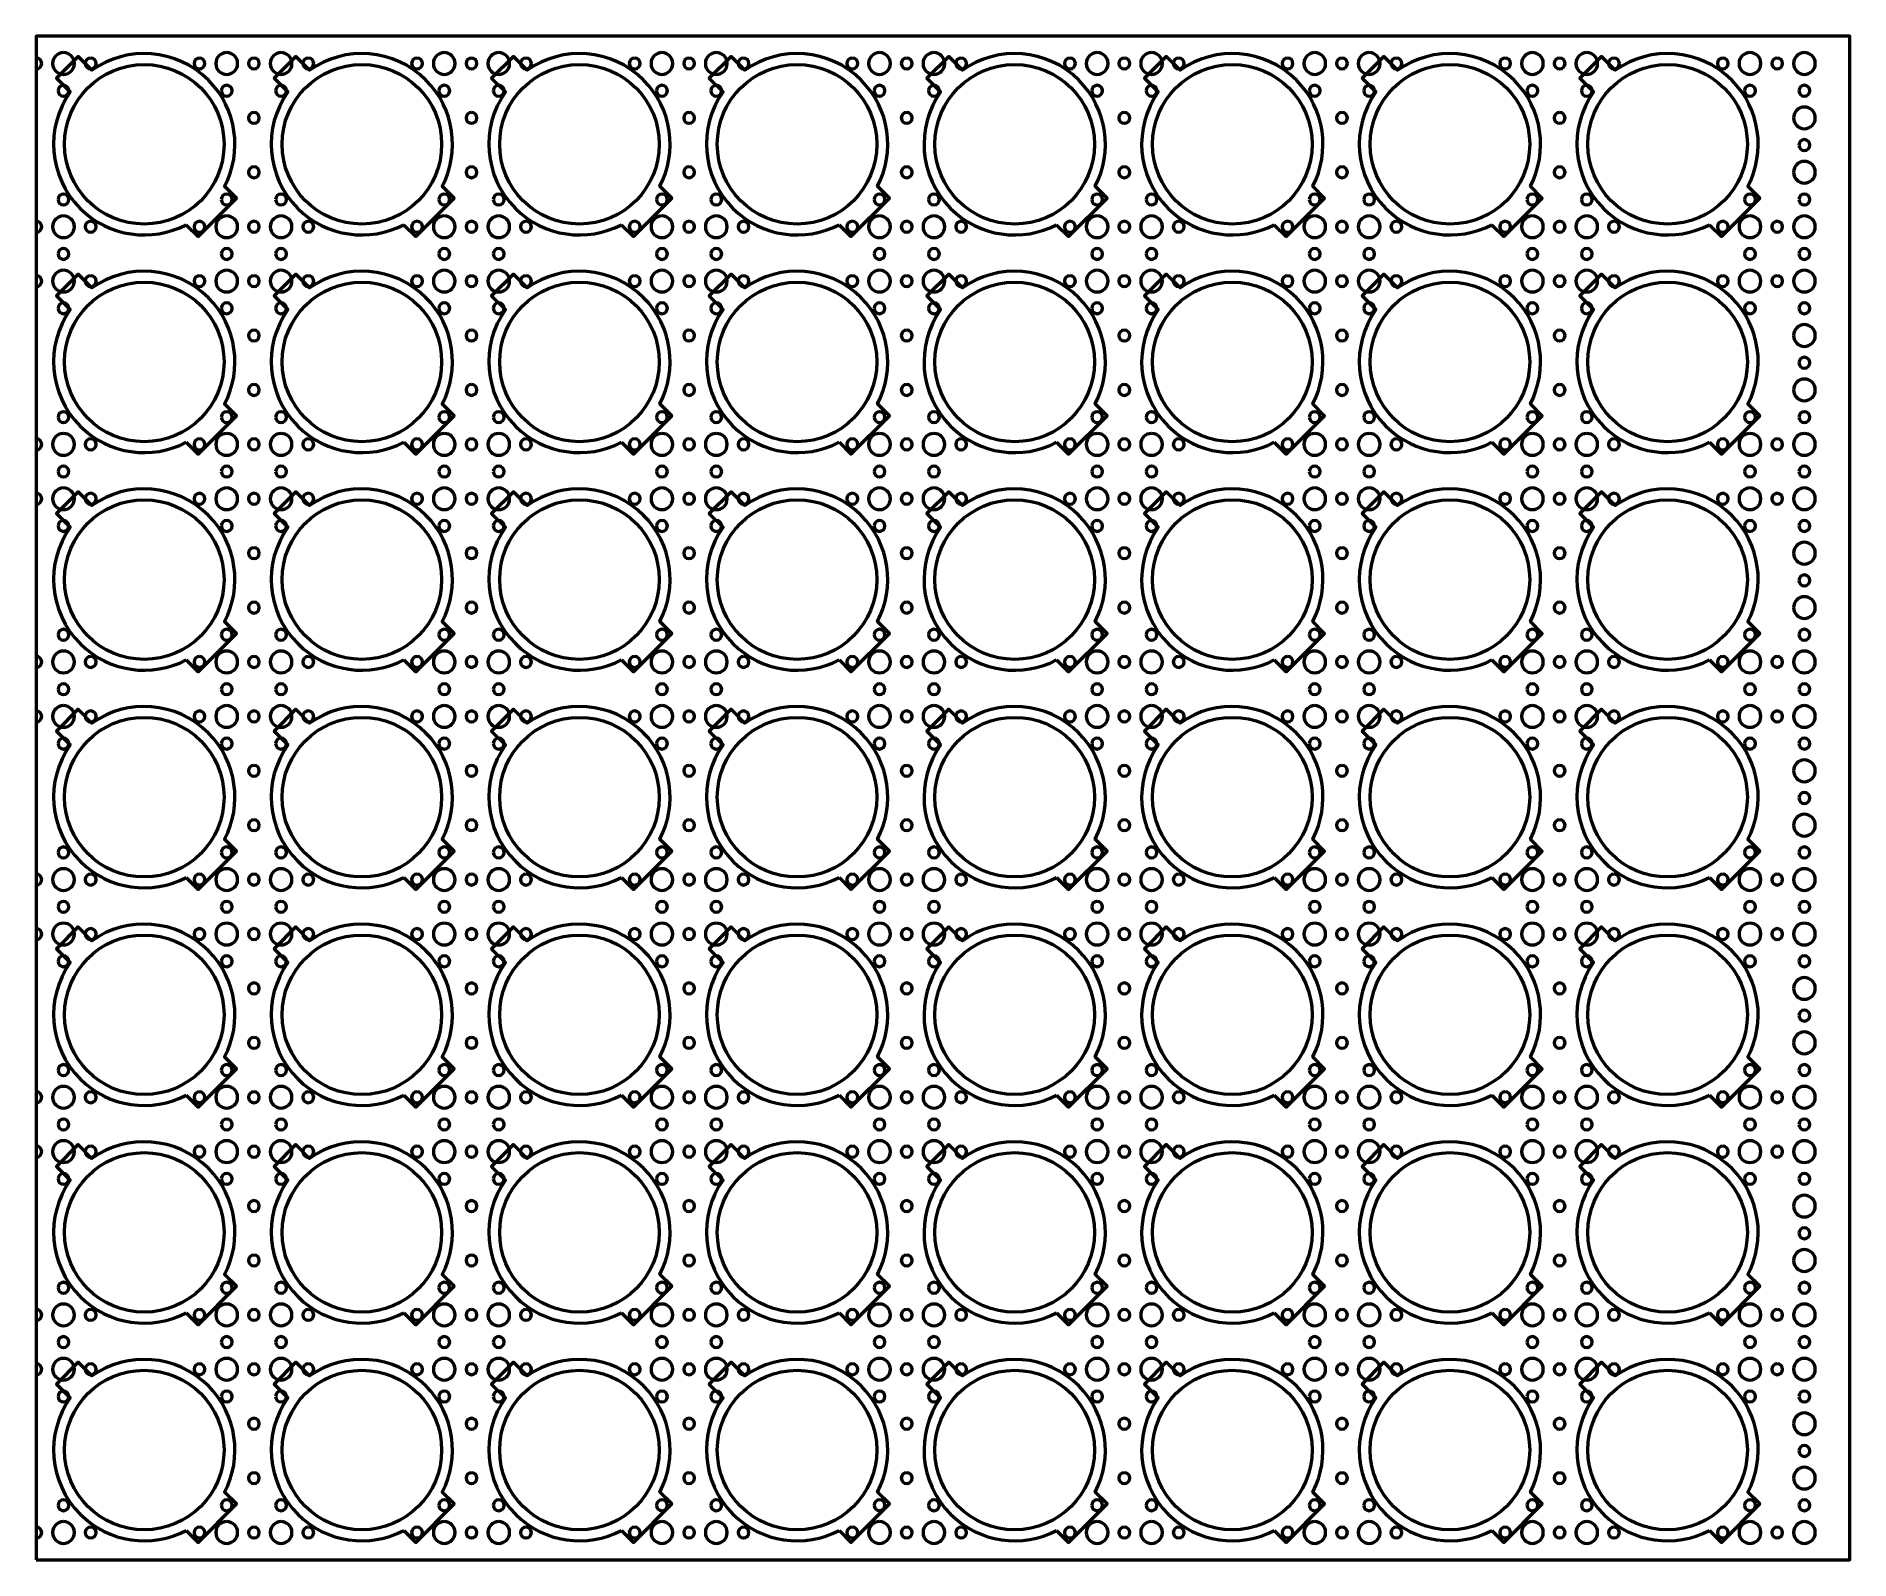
# Model space of a CAD drawing. Header units: centimetres. Extents: x -25 to 25, y -21 to 21.
import ezdxf

# ---------------------------------------------------------------- set-up
doc = ezdxf.new("R2010")
doc.units = ezdxf.units.CM
doc.header["$MEASUREMENT"] = 0
doc.layers.add('Layer 1', color=7, linetype='Continuous')

msp = doc.modelspace()

# ---------------------------------------------------------------- linework, layer by layer
at = {"layer": 'Layer 1', "lineweight": 53}
msp.add_lwpolyline([(-25, -21), (25, -21), (25, 21), (-25, 21), (-25, -21)], close=True, dxfattribs=at)
for centre in [(-22.02284, 18.02285), (-16.02284, 18.02285), (-10.02284, 18.02285), (-4.02284, 18.02285), (1.97716, 18.02285), (7.97716, 18.02285), (13.97716, 18.02285), (19.97716, 18.02285), (-22.02284, 12.02285), (-16.02284, 12.02285), (-10.02284, 12.02285), (-4.02284, 12.02285), (1.97716, 12.02285), (7.97716, 12.02285), (13.97716, 12.02285), (19.97716, 12.02285), (-22.02284, 6.02285), (-16.02284, 6.02285), (-10.02284, 6.02285), (-4.02284, 6.02285), (1.97716, 6.02285), (7.97716, 6.02285), (13.97716, 6.02285), (19.97716, 6.02285), (-22.02284, 0.02285), (-16.02284, 0.02285), (-10.02284, 0.02285), (-4.02284, 0.02285), (1.97716, 0.02285), (7.97716, 0.02285), (13.97716, 0.02285), (19.97716, 0.02285), (-22.02284, -5.97715), (-16.02284, -5.97715), (-10.02284, -5.97715), (-4.02284, -5.97715), (1.97716, -5.97715), (7.97716, -5.97715), (13.97716, -5.97715), (19.97716, -5.97715), (-22.02284, -11.97715), (-16.02284, -11.97715), (-10.02284, -11.97715), (-4.02284, -11.97715), (1.97716, -11.97715), (7.97716, -11.97715), (13.97716, -11.97715), (19.97716, -11.97715), (-22.02284, -17.97715), (-16.02284, -17.97715), (-10.02284, -17.97715), (-4.02284, -17.97715), (1.97716, -17.97715), (7.97716, -17.97715), (13.97716, -17.97715), (19.97716, -17.97715)]:
    msp.add_ellipse(centre, major_axis=(0, 2.2), ratio=1, dxfattribs=at)
at = {"layer": 'Layer 1', "color": 5, "lineweight": 53}
for points in [[(-20.86639, 15.80574), (-21.80885, 15.31382), (-22.99907, 15.46354), (-23.7906, 16.25508), (-23.7906, 16.25508), (-24.66446, 17.12894), (-24.75602, 18.48869), (-24.06557, 19.46454), (-24.06557, 19.46454), (-24.06557, 19.46454), (-24.44468, 19.84365), (-24.44468, 19.84365), (-24.44468, 19.84365), (-24.44468, 19.84365), (-23.84364, 20.44469), (-23.84364, 20.44469), (-23.84364, 20.44469), (-23.84364, 20.44469), (-23.46453, 20.06558), (-23.46453, 20.06558), (-23.46453, 20.06558), (-22.48868, 20.75603), (-21.12893, 20.66447), (-20.25507, 19.79061), (-20.25507, 19.79061), (-19.46353, 18.99908), (-19.31381, 17.80886), (-19.80573, 16.8664), (-19.80573, 16.8664), (-19.80573, 16.8664), (-19.47725, 16.53792), (-19.47725, 16.53792), (-19.47725, 16.53792), (-19.47725, 16.53792), (-20.53791, 15.47726), (-20.53791, 15.47726), (-20.53791, 15.47726), (-20.53791, 15.47726), (-20.86639, 15.80574), (-20.86639, 15.80574)], [(-14.86639, 15.80574), (-15.80885, 15.31382), (-16.99907, 15.46354), (-17.7906, 16.25508), (-17.7906, 16.25508), (-18.66446, 17.12894), (-18.75602, 18.48869), (-18.06557, 19.46454), (-18.06557, 19.46454), (-18.06557, 19.46454), (-18.44468, 19.84365), (-18.44468, 19.84365), (-18.44468, 19.84365), (-18.44468, 19.84365), (-17.84364, 20.44469), (-17.84364, 20.44469), (-17.84364, 20.44469), (-17.84364, 20.44469), (-17.46453, 20.06558), (-17.46453, 20.06558), (-17.46453, 20.06558), (-16.48868, 20.75603), (-15.12893, 20.66447), (-14.25507, 19.79061), (-14.25507, 19.79061), (-13.46353, 18.99908), (-13.31381, 17.80886), (-13.80573, 16.8664), (-13.80573, 16.8664), (-13.80573, 16.8664), (-13.47725, 16.53792), (-13.47725, 16.53792), (-13.47725, 16.53792), (-13.47725, 16.53792), (-14.53791, 15.47726), (-14.53791, 15.47726), (-14.53791, 15.47726), (-14.53791, 15.47726), (-14.86639, 15.80574), (-14.86639, 15.80574)], [(-8.86639, 15.80574), (-9.80885, 15.31382), (-10.99907, 15.46354), (-11.7906, 16.25508), (-11.7906, 16.25508), (-12.66446, 17.12894), (-12.75602, 18.48869), (-12.06557, 19.46454), (-12.06557, 19.46454), (-12.06557, 19.46454), (-12.44468, 19.84365), (-12.44468, 19.84365), (-12.44468, 19.84365), (-12.44468, 19.84365), (-11.84364, 20.44469), (-11.84364, 20.44469), (-11.84364, 20.44469), (-11.84364, 20.44469), (-11.46453, 20.06558), (-11.46453, 20.06558), (-11.46453, 20.06558), (-10.48868, 20.75603), (-9.12893, 20.66447), (-8.25507, 19.79061), (-8.25507, 19.79061), (-7.46353, 18.99908), (-7.31381, 17.80886), (-7.80573, 16.8664), (-7.80573, 16.8664), (-7.80573, 16.8664), (-7.47725, 16.53792), (-7.47725, 16.53792), (-7.47725, 16.53792), (-7.47725, 16.53792), (-8.53791, 15.47726), (-8.53791, 15.47726), (-8.53791, 15.47726), (-8.53791, 15.47726), (-8.86639, 15.80574), (-8.86639, 15.80574)], [(-2.86639, 15.80574), (-3.80885, 15.31382), (-4.99907, 15.46354), (-5.7906, 16.25508), (-5.7906, 16.25508), (-6.66446, 17.12894), (-6.75602, 18.48869), (-6.06557, 19.46454), (-6.06557, 19.46454), (-6.06557, 19.46454), (-6.44468, 19.84365), (-6.44468, 19.84365), (-6.44468, 19.84365), (-6.44468, 19.84365), (-5.84364, 20.44469), (-5.84364, 20.44469), (-5.84364, 20.44469), (-5.84364, 20.44469), (-5.46453, 20.06558), (-5.46453, 20.06558), (-5.46453, 20.06558), (-4.48868, 20.75603), (-3.12893, 20.66447), (-2.25507, 19.79061), (-2.25507, 19.79061), (-1.46353, 18.99908), (-1.31381, 17.80886), (-1.80573, 16.8664), (-1.80573, 16.8664), (-1.80573, 16.8664), (-1.47725, 16.53792), (-1.47725, 16.53792), (-1.47725, 16.53792), (-1.47725, 16.53792), (-2.53791, 15.47726), (-2.53791, 15.47726), (-2.53791, 15.47726), (-2.53791, 15.47726), (-2.86639, 15.80574), (-2.86639, 15.80574)], [(3.13361, 15.80574), (2.19115, 15.31382), (1.00093, 15.46354), (0.2094, 16.25508), (0.2094, 16.25508), (-0.66446, 17.12894), (-0.75602, 18.48869), (-0.06557, 19.46454), (-0.06557, 19.46454), (-0.06557, 19.46454), (-0.44468, 19.84365), (-0.44468, 19.84365), (-0.44468, 19.84365), (-0.44468, 19.84365), (0.15636, 20.44469), (0.15636, 20.44469), (0.15636, 20.44469), (0.15636, 20.44469), (0.53547, 20.06558), (0.53547, 20.06558), (0.53547, 20.06558), (1.51132, 20.75603), (2.87107, 20.66447), (3.74493, 19.79061), (3.74493, 19.79061), (4.53647, 18.99908), (4.68619, 17.80886), (4.19427, 16.8664), (4.19427, 16.8664), (4.19427, 16.8664), (4.52275, 16.53792), (4.52275, 16.53792), (4.52275, 16.53792), (4.52275, 16.53792), (3.46209, 15.47726), (3.46209, 15.47726), (3.46209, 15.47726), (3.46209, 15.47726), (3.13361, 15.80574), (3.13361, 15.80574)], [(9.13361, 15.80574), (8.19115, 15.31382), (7.00093, 15.46354), (6.2094, 16.25508), (6.2094, 16.25508), (5.33554, 17.12894), (5.24398, 18.48869), (5.93443, 19.46454), (5.93443, 19.46454), (5.93443, 19.46454), (5.55532, 19.84365), (5.55532, 19.84365), (5.55532, 19.84365), (5.55532, 19.84365), (6.15636, 20.44469), (6.15636, 20.44469), (6.15636, 20.44469), (6.15636, 20.44469), (6.53547, 20.06558), (6.53547, 20.06558), (6.53547, 20.06558), (7.51132, 20.75603), (8.87107, 20.66447), (9.74493, 19.79061), (9.74493, 19.79061), (10.53647, 18.99908), (10.68619, 17.80886), (10.19427, 16.8664), (10.19427, 16.8664), (10.19427, 16.8664), (10.52275, 16.53792), (10.52275, 16.53792), (10.52275, 16.53792), (10.52275, 16.53792), (9.46209, 15.47726), (9.46209, 15.47726), (9.46209, 15.47726), (9.46209, 15.47726), (9.13361, 15.80574), (9.13361, 15.80574)], [(15.13361, 15.80574), (14.19115, 15.31382), (13.00093, 15.46354), (12.2094, 16.25508), (12.2094, 16.25508), (11.33554, 17.12894), (11.24398, 18.48869), (11.93443, 19.46454), (11.93443, 19.46454), (11.93443, 19.46454), (11.55532, 19.84365), (11.55532, 19.84365), (11.55532, 19.84365), (11.55532, 19.84365), (12.15636, 20.44469), (12.15636, 20.44469), (12.15636, 20.44469), (12.15636, 20.44469), (12.53547, 20.06558), (12.53547, 20.06558), (12.53547, 20.06558), (13.51132, 20.75603), (14.87107, 20.66447), (15.74493, 19.79061), (15.74493, 19.79061), (16.53647, 18.99908), (16.68619, 17.80886), (16.19427, 16.8664), (16.19427, 16.8664), (16.19427, 16.8664), (16.52275, 16.53792), (16.52275, 16.53792), (16.52275, 16.53792), (16.52275, 16.53792), (15.46209, 15.47726), (15.46209, 15.47726), (15.46209, 15.47726), (15.46209, 15.47726), (15.13361, 15.80574), (15.13361, 15.80574)], [(21.13361, 15.80574), (20.19115, 15.31382), (19.00093, 15.46354), (18.2094, 16.25508), (18.2094, 16.25508), (17.33554, 17.12894), (17.24398, 18.48869), (17.93443, 19.46454), (17.93443, 19.46454), (17.93443, 19.46454), (17.55532, 19.84365), (17.55532, 19.84365), (17.55532, 19.84365), (17.55532, 19.84365), (18.15636, 20.44469), (18.15636, 20.44469), (18.15636, 20.44469), (18.15636, 20.44469), (18.53547, 20.06558), (18.53547, 20.06558), (18.53547, 20.06558), (19.51132, 20.75603), (20.87107, 20.66447), (21.74493, 19.79061), (21.74493, 19.79061), (22.53647, 18.99908), (22.68619, 17.80886), (22.19427, 16.8664), (22.19427, 16.8664), (22.19427, 16.8664), (22.52275, 16.53792), (22.52275, 16.53792), (22.52275, 16.53792), (22.52275, 16.53792), (21.46209, 15.47726), (21.46209, 15.47726), (21.46209, 15.47726), (21.46209, 15.47726), (21.13361, 15.80574), (21.13361, 15.80574)], [(-20.86639, 9.80574), (-21.80885, 9.31382), (-22.99907, 9.46354), (-23.7906, 10.25508), (-23.7906, 10.25508), (-24.66446, 11.12894), (-24.75602, 12.48869), (-24.06557, 13.46454), (-24.06557, 13.46454), (-24.06557, 13.46454), (-24.44468, 13.84365), (-24.44468, 13.84365), (-24.44468, 13.84365), (-24.44468, 13.84365), (-23.84364, 14.44469), (-23.84364, 14.44469), (-23.84364, 14.44469), (-23.84364, 14.44469), (-23.46453, 14.06558), (-23.46453, 14.06558), (-23.46453, 14.06558), (-22.48868, 14.75603), (-21.12893, 14.66447), (-20.25507, 13.79061), (-20.25507, 13.79061), (-19.46353, 12.99908), (-19.31381, 11.80886), (-19.80573, 10.8664), (-19.80573, 10.8664), (-19.80573, 10.8664), (-19.47725, 10.53792), (-19.47725, 10.53792), (-19.47725, 10.53792), (-19.47725, 10.53792), (-20.53791, 9.47726), (-20.53791, 9.47726), (-20.53791, 9.47726), (-20.53791, 9.47726), (-20.86639, 9.80574), (-20.86639, 9.80574)], [(-14.86639, 9.80574), (-15.80885, 9.31382), (-16.99907, 9.46354), (-17.7906, 10.25508), (-17.7906, 10.25508), (-18.66446, 11.12894), (-18.75602, 12.48869), (-18.06557, 13.46454), (-18.06557, 13.46454), (-18.06557, 13.46454), (-18.44468, 13.84365), (-18.44468, 13.84365), (-18.44468, 13.84365), (-18.44468, 13.84365), (-17.84364, 14.44469), (-17.84364, 14.44469), (-17.84364, 14.44469), (-17.84364, 14.44469), (-17.46453, 14.06558), (-17.46453, 14.06558), (-17.46453, 14.06558), (-16.48868, 14.75603), (-15.12893, 14.66447), (-14.25507, 13.79061), (-14.25507, 13.79061), (-13.46353, 12.99908), (-13.31381, 11.80886), (-13.80573, 10.8664), (-13.80573, 10.8664), (-13.80573, 10.8664), (-13.47725, 10.53792), (-13.47725, 10.53792), (-13.47725, 10.53792), (-13.47725, 10.53792), (-14.53791, 9.47726), (-14.53791, 9.47726), (-14.53791, 9.47726), (-14.53791, 9.47726), (-14.86639, 9.80574), (-14.86639, 9.80574)], [(-8.86639, 9.80574), (-9.80885, 9.31382), (-10.99907, 9.46354), (-11.7906, 10.25508), (-11.7906, 10.25508), (-12.66446, 11.12894), (-12.75602, 12.48869), (-12.06557, 13.46454), (-12.06557, 13.46454), (-12.06557, 13.46454), (-12.44468, 13.84365), (-12.44468, 13.84365), (-12.44468, 13.84365), (-12.44468, 13.84365), (-11.84364, 14.44469), (-11.84364, 14.44469), (-11.84364, 14.44469), (-11.84364, 14.44469), (-11.46453, 14.06558), (-11.46453, 14.06558), (-11.46453, 14.06558), (-10.48868, 14.75603), (-9.12893, 14.66447), (-8.25507, 13.79061), (-8.25507, 13.79061), (-7.46353, 12.99908), (-7.31381, 11.80886), (-7.80573, 10.8664), (-7.80573, 10.8664), (-7.80573, 10.8664), (-7.47725, 10.53792), (-7.47725, 10.53792), (-7.47725, 10.53792), (-7.47725, 10.53792), (-8.53791, 9.47726), (-8.53791, 9.47726), (-8.53791, 9.47726), (-8.53791, 9.47726), (-8.86639, 9.80574), (-8.86639, 9.80574)], [(-2.86639, 9.80574), (-3.80885, 9.31382), (-4.99907, 9.46354), (-5.7906, 10.25508), (-5.7906, 10.25508), (-6.66446, 11.12894), (-6.75602, 12.48869), (-6.06557, 13.46454), (-6.06557, 13.46454), (-6.06557, 13.46454), (-6.44468, 13.84365), (-6.44468, 13.84365), (-6.44468, 13.84365), (-6.44468, 13.84365), (-5.84364, 14.44469), (-5.84364, 14.44469), (-5.84364, 14.44469), (-5.84364, 14.44469), (-5.46453, 14.06558), (-5.46453, 14.06558), (-5.46453, 14.06558), (-4.48868, 14.75603), (-3.12893, 14.66447), (-2.25507, 13.79061), (-2.25507, 13.79061), (-1.46353, 12.99908), (-1.31381, 11.80886), (-1.80573, 10.8664), (-1.80573, 10.8664), (-1.80573, 10.8664), (-1.47725, 10.53792), (-1.47725, 10.53792), (-1.47725, 10.53792), (-1.47725, 10.53792), (-2.53791, 9.47726), (-2.53791, 9.47726), (-2.53791, 9.47726), (-2.53791, 9.47726), (-2.86639, 9.80574), (-2.86639, 9.80574)], [(3.13361, 9.80574), (2.19115, 9.31382), (1.00093, 9.46354), (0.2094, 10.25508), (0.2094, 10.25508), (-0.66446, 11.12894), (-0.75602, 12.48869), (-0.06557, 13.46454), (-0.06557, 13.46454), (-0.06557, 13.46454), (-0.44468, 13.84365), (-0.44468, 13.84365), (-0.44468, 13.84365), (-0.44468, 13.84365), (0.15636, 14.44469), (0.15636, 14.44469), (0.15636, 14.44469), (0.15636, 14.44469), (0.53547, 14.06558), (0.53547, 14.06558), (0.53547, 14.06558), (1.51132, 14.75603), (2.87107, 14.66447), (3.74493, 13.79061), (3.74493, 13.79061), (4.53647, 12.99908), (4.68619, 11.80886), (4.19427, 10.8664), (4.19427, 10.8664), (4.19427, 10.8664), (4.52275, 10.53792), (4.52275, 10.53792), (4.52275, 10.53792), (4.52275, 10.53792), (3.46209, 9.47726), (3.46209, 9.47726), (3.46209, 9.47726), (3.46209, 9.47726), (3.13361, 9.80574), (3.13361, 9.80574)], [(9.13361, 9.80574), (8.19115, 9.31382), (7.00093, 9.46354), (6.2094, 10.25508), (6.2094, 10.25508), (5.33554, 11.12894), (5.24398, 12.48869), (5.93443, 13.46454), (5.93443, 13.46454), (5.93443, 13.46454), (5.55532, 13.84365), (5.55532, 13.84365), (5.55532, 13.84365), (5.55532, 13.84365), (6.15636, 14.44469), (6.15636, 14.44469), (6.15636, 14.44469), (6.15636, 14.44469), (6.53547, 14.06558), (6.53547, 14.06558), (6.53547, 14.06558), (7.51132, 14.75603), (8.87107, 14.66447), (9.74493, 13.79061), (9.74493, 13.79061), (10.53647, 12.99908), (10.68619, 11.80886), (10.19427, 10.8664), (10.19427, 10.8664), (10.19427, 10.8664), (10.52275, 10.53792), (10.52275, 10.53792), (10.52275, 10.53792), (10.52275, 10.53792), (9.46209, 9.47726), (9.46209, 9.47726), (9.46209, 9.47726), (9.46209, 9.47726), (9.13361, 9.80574), (9.13361, 9.80574)], [(15.13361, 9.80574), (14.19115, 9.31382), (13.00093, 9.46354), (12.2094, 10.25508), (12.2094, 10.25508), (11.33554, 11.12894), (11.24398, 12.48869), (11.93443, 13.46454), (11.93443, 13.46454), (11.93443, 13.46454), (11.55532, 13.84365), (11.55532, 13.84365), (11.55532, 13.84365), (11.55532, 13.84365), (12.15636, 14.44469), (12.15636, 14.44469), (12.15636, 14.44469), (12.15636, 14.44469), (12.53547, 14.06558), (12.53547, 14.06558), (12.53547, 14.06558), (13.51132, 14.75603), (14.87107, 14.66447), (15.74493, 13.79061), (15.74493, 13.79061), (16.53647, 12.99908), (16.68619, 11.80886), (16.19427, 10.8664), (16.19427, 10.8664), (16.19427, 10.8664), (16.52275, 10.53792), (16.52275, 10.53792), (16.52275, 10.53792), (16.52275, 10.53792), (15.46209, 9.47726), (15.46209, 9.47726), (15.46209, 9.47726), (15.46209, 9.47726), (15.13361, 9.80574), (15.13361, 9.80574)], [(21.13361, 9.80574), (20.19115, 9.31382), (19.00093, 9.46354), (18.2094, 10.25508), (18.2094, 10.25508), (17.33554, 11.12894), (17.24398, 12.48869), (17.93443, 13.46454), (17.93443, 13.46454), (17.93443, 13.46454), (17.55532, 13.84365), (17.55532, 13.84365), (17.55532, 13.84365), (17.55532, 13.84365), (18.15636, 14.44469), (18.15636, 14.44469), (18.15636, 14.44469), (18.15636, 14.44469), (18.53547, 14.06558), (18.53547, 14.06558), (18.53547, 14.06558), (19.51132, 14.75603), (20.87107, 14.66447), (21.74493, 13.79061), (21.74493, 13.79061), (22.53647, 12.99908), (22.68619, 11.80886), (22.19427, 10.8664), (22.19427, 10.8664), (22.19427, 10.8664), (22.52275, 10.53792), (22.52275, 10.53792), (22.52275, 10.53792), (22.52275, 10.53792), (21.46209, 9.47726), (21.46209, 9.47726), (21.46209, 9.47726), (21.46209, 9.47726), (21.13361, 9.80574), (21.13361, 9.80574)], [(-20.86639, 3.80574), (-21.80885, 3.31382), (-22.99907, 3.46354), (-23.7906, 4.25508), (-23.7906, 4.25508), (-24.66446, 5.12894), (-24.75602, 6.48869), (-24.06557, 7.46454), (-24.06557, 7.46454), (-24.06557, 7.46454), (-24.44468, 7.84365), (-24.44468, 7.84365), (-24.44468, 7.84365), (-24.44468, 7.84365), (-23.84364, 8.44469), (-23.84364, 8.44469), (-23.84364, 8.44469), (-23.84364, 8.44469), (-23.46453, 8.06558), (-23.46453, 8.06558), (-23.46453, 8.06558), (-22.48868, 8.75603), (-21.12893, 8.66447), (-20.25507, 7.79061), (-20.25507, 7.79061), (-19.46353, 6.99908), (-19.31381, 5.80886), (-19.80573, 4.8664), (-19.80573, 4.8664), (-19.80573, 4.8664), (-19.47725, 4.53792), (-19.47725, 4.53792), (-19.47725, 4.53792), (-19.47725, 4.53792), (-20.53791, 3.47726), (-20.53791, 3.47726), (-20.53791, 3.47726), (-20.53791, 3.47726), (-20.86639, 3.80574), (-20.86639, 3.80574)], [(-14.86639, 3.80574), (-15.80885, 3.31382), (-16.99907, 3.46354), (-17.7906, 4.25508), (-17.7906, 4.25508), (-18.66446, 5.12894), (-18.75602, 6.48869), (-18.06557, 7.46454), (-18.06557, 7.46454), (-18.06557, 7.46454), (-18.44468, 7.84365), (-18.44468, 7.84365), (-18.44468, 7.84365), (-18.44468, 7.84365), (-17.84364, 8.44469), (-17.84364, 8.44469), (-17.84364, 8.44469), (-17.84364, 8.44469), (-17.46453, 8.06558), (-17.46453, 8.06558), (-17.46453, 8.06558), (-16.48868, 8.75603), (-15.12893, 8.66447), (-14.25507, 7.79061), (-14.25507, 7.79061), (-13.46353, 6.99908), (-13.31381, 5.80886), (-13.80573, 4.8664), (-13.80573, 4.8664), (-13.80573, 4.8664), (-13.47725, 4.53792), (-13.47725, 4.53792), (-13.47725, 4.53792), (-13.47725, 4.53792), (-14.53791, 3.47726), (-14.53791, 3.47726), (-14.53791, 3.47726), (-14.53791, 3.47726), (-14.86639, 3.80574), (-14.86639, 3.80574)], [(-8.86639, 3.80574), (-9.80885, 3.31382), (-10.99907, 3.46354), (-11.7906, 4.25508), (-11.7906, 4.25508), (-12.66446, 5.12894), (-12.75602, 6.48869), (-12.06557, 7.46454), (-12.06557, 7.46454), (-12.06557, 7.46454), (-12.44468, 7.84365), (-12.44468, 7.84365), (-12.44468, 7.84365), (-12.44468, 7.84365), (-11.84364, 8.44469), (-11.84364, 8.44469), (-11.84364, 8.44469), (-11.84364, 8.44469), (-11.46453, 8.06558), (-11.46453, 8.06558), (-11.46453, 8.06558), (-10.48868, 8.75603), (-9.12893, 8.66447), (-8.25507, 7.79061), (-8.25507, 7.79061), (-7.46353, 6.99908), (-7.31381, 5.80886), (-7.80573, 4.8664), (-7.80573, 4.8664), (-7.80573, 4.8664), (-7.47725, 4.53792), (-7.47725, 4.53792), (-7.47725, 4.53792), (-7.47725, 4.53792), (-8.53791, 3.47726), (-8.53791, 3.47726), (-8.53791, 3.47726), (-8.53791, 3.47726), (-8.86639, 3.80574), (-8.86639, 3.80574)], [(-2.86639, 3.80574), (-3.80885, 3.31382), (-4.99907, 3.46354), (-5.7906, 4.25508), (-5.7906, 4.25508), (-6.66446, 5.12894), (-6.75602, 6.48869), (-6.06557, 7.46454), (-6.06557, 7.46454), (-6.06557, 7.46454), (-6.44468, 7.84365), (-6.44468, 7.84365), (-6.44468, 7.84365), (-6.44468, 7.84365), (-5.84364, 8.44469), (-5.84364, 8.44469), (-5.84364, 8.44469), (-5.84364, 8.44469), (-5.46453, 8.06558), (-5.46453, 8.06558), (-5.46453, 8.06558), (-4.48868, 8.75603), (-3.12893, 8.66447), (-2.25507, 7.79061), (-2.25507, 7.79061), (-1.46353, 6.99908), (-1.31381, 5.80886), (-1.80573, 4.8664), (-1.80573, 4.8664), (-1.80573, 4.8664), (-1.47725, 4.53792), (-1.47725, 4.53792), (-1.47725, 4.53792), (-1.47725, 4.53792), (-2.53791, 3.47726), (-2.53791, 3.47726), (-2.53791, 3.47726), (-2.53791, 3.47726), (-2.86639, 3.80574), (-2.86639, 3.80574)], [(3.13361, 3.80574), (2.19115, 3.31382), (1.00093, 3.46354), (0.2094, 4.25508), (0.2094, 4.25508), (-0.66446, 5.12894), (-0.75602, 6.48869), (-0.06557, 7.46454), (-0.06557, 7.46454), (-0.06557, 7.46454), (-0.44468, 7.84365), (-0.44468, 7.84365), (-0.44468, 7.84365), (-0.44468, 7.84365), (0.15636, 8.44469), (0.15636, 8.44469), (0.15636, 8.44469), (0.15636, 8.44469), (0.53547, 8.06558), (0.53547, 8.06558), (0.53547, 8.06558), (1.51132, 8.75603), (2.87107, 8.66447), (3.74493, 7.79061), (3.74493, 7.79061), (4.53647, 6.99908), (4.68619, 5.80886), (4.19427, 4.8664), (4.19427, 4.8664), (4.19427, 4.8664), (4.52275, 4.53792), (4.52275, 4.53792), (4.52275, 4.53792), (4.52275, 4.53792), (3.46209, 3.47726), (3.46209, 3.47726), (3.46209, 3.47726), (3.46209, 3.47726), (3.13361, 3.80574), (3.13361, 3.80574)], [(9.13361, 3.80574), (8.19115, 3.31382), (7.00093, 3.46354), (6.2094, 4.25508), (6.2094, 4.25508), (5.33554, 5.12894), (5.24398, 6.48869), (5.93443, 7.46454), (5.93443, 7.46454), (5.93443, 7.46454), (5.55532, 7.84365), (5.55532, 7.84365), (5.55532, 7.84365), (5.55532, 7.84365), (6.15636, 8.44469), (6.15636, 8.44469), (6.15636, 8.44469), (6.15636, 8.44469), (6.53547, 8.06558), (6.53547, 8.06558), (6.53547, 8.06558), (7.51132, 8.75603), (8.87107, 8.66447), (9.74493, 7.79061), (9.74493, 7.79061), (10.53647, 6.99908), (10.68619, 5.80886), (10.19427, 4.8664), (10.19427, 4.8664), (10.19427, 4.8664), (10.52275, 4.53792), (10.52275, 4.53792), (10.52275, 4.53792), (10.52275, 4.53792), (9.46209, 3.47726), (9.46209, 3.47726), (9.46209, 3.47726), (9.46209, 3.47726), (9.13361, 3.80574), (9.13361, 3.80574)], [(15.13361, 3.80574), (14.19115, 3.31382), (13.00093, 3.46354), (12.2094, 4.25508), (12.2094, 4.25508), (11.33554, 5.12894), (11.24398, 6.48869), (11.93443, 7.46454), (11.93443, 7.46454), (11.93443, 7.46454), (11.55532, 7.84365), (11.55532, 7.84365), (11.55532, 7.84365), (11.55532, 7.84365), (12.15636, 8.44469), (12.15636, 8.44469), (12.15636, 8.44469), (12.15636, 8.44469), (12.53547, 8.06558), (12.53547, 8.06558), (12.53547, 8.06558), (13.51132, 8.75603), (14.87107, 8.66447), (15.74493, 7.79061), (15.74493, 7.79061), (16.53647, 6.99908), (16.68619, 5.80886), (16.19427, 4.8664), (16.19427, 4.8664), (16.19427, 4.8664), (16.52275, 4.53792), (16.52275, 4.53792), (16.52275, 4.53792), (16.52275, 4.53792), (15.46209, 3.47726), (15.46209, 3.47726), (15.46209, 3.47726), (15.46209, 3.47726), (15.13361, 3.80574), (15.13361, 3.80574)], [(21.13361, 3.80574), (20.19115, 3.31382), (19.00093, 3.46354), (18.2094, 4.25508), (18.2094, 4.25508), (17.33554, 5.12894), (17.24398, 6.48869), (17.93443, 7.46454), (17.93443, 7.46454), (17.93443, 7.46454), (17.55532, 7.84365), (17.55532, 7.84365), (17.55532, 7.84365), (17.55532, 7.84365), (18.15636, 8.44469), (18.15636, 8.44469), (18.15636, 8.44469), (18.15636, 8.44469), (18.53547, 8.06558), (18.53547, 8.06558), (18.53547, 8.06558), (19.51132, 8.75603), (20.87107, 8.66447), (21.74493, 7.79061), (21.74493, 7.79061), (22.53647, 6.99908), (22.68619, 5.80886), (22.19427, 4.8664), (22.19427, 4.8664), (22.19427, 4.8664), (22.52275, 4.53792), (22.52275, 4.53792), (22.52275, 4.53792), (22.52275, 4.53792), (21.46209, 3.47726), (21.46209, 3.47726), (21.46209, 3.47726), (21.46209, 3.47726), (21.13361, 3.80574), (21.13361, 3.80574)], [(-20.86639, -2.19426), (-21.80885, -2.68618), (-22.99907, -2.53646), (-23.7906, -1.74492), (-23.7906, -1.74492), (-24.66446, -0.87106), (-24.75602, 0.48869), (-24.06557, 1.46454), (-24.06557, 1.46454), (-24.06557, 1.46454), (-24.44468, 1.84365), (-24.44468, 1.84365), (-24.44468, 1.84365), (-24.44468, 1.84365), (-23.84364, 2.44469), (-23.84364, 2.44469), (-23.84364, 2.44469), (-23.84364, 2.44469), (-23.46453, 2.06558), (-23.46453, 2.06558), (-23.46453, 2.06558), (-22.48868, 2.75603), (-21.12893, 2.66447), (-20.25507, 1.79061), (-20.25507, 1.79061), (-19.46353, 0.99908), (-19.31381, -0.19114), (-19.80573, -1.1336), (-19.80573, -1.1336), (-19.80573, -1.1336), (-19.47725, -1.46208), (-19.47725, -1.46208), (-19.47725, -1.46208), (-19.47725, -1.46208), (-20.53791, -2.52274), (-20.53791, -2.52274), (-20.53791, -2.52274), (-20.53791, -2.52274), (-20.86639, -2.19426), (-20.86639, -2.19426)], [(-14.86639, -2.19426), (-15.80885, -2.68618), (-16.99907, -2.53646), (-17.7906, -1.74492), (-17.7906, -1.74492), (-18.66446, -0.87106), (-18.75602, 0.48869), (-18.06557, 1.46454), (-18.06557, 1.46454), (-18.06557, 1.46454), (-18.44468, 1.84365), (-18.44468, 1.84365), (-18.44468, 1.84365), (-18.44468, 1.84365), (-17.84364, 2.44469), (-17.84364, 2.44469), (-17.84364, 2.44469), (-17.84364, 2.44469), (-17.46453, 2.06558), (-17.46453, 2.06558), (-17.46453, 2.06558), (-16.48868, 2.75603), (-15.12893, 2.66447), (-14.25507, 1.79061), (-14.25507, 1.79061), (-13.46353, 0.99908), (-13.31381, -0.19114), (-13.80573, -1.1336), (-13.80573, -1.1336), (-13.80573, -1.1336), (-13.47725, -1.46208), (-13.47725, -1.46208), (-13.47725, -1.46208), (-13.47725, -1.46208), (-14.53791, -2.52274), (-14.53791, -2.52274), (-14.53791, -2.52274), (-14.53791, -2.52274), (-14.86639, -2.19426), (-14.86639, -2.19426)], [(-8.86639, -2.19426), (-9.80885, -2.68618), (-10.99907, -2.53646), (-11.7906, -1.74492), (-11.7906, -1.74492), (-12.66446, -0.87106), (-12.75602, 0.48869), (-12.06557, 1.46454), (-12.06557, 1.46454), (-12.06557, 1.46454), (-12.44468, 1.84365), (-12.44468, 1.84365), (-12.44468, 1.84365), (-12.44468, 1.84365), (-11.84364, 2.44469), (-11.84364, 2.44469), (-11.84364, 2.44469), (-11.84364, 2.44469), (-11.46453, 2.06558), (-11.46453, 2.06558), (-11.46453, 2.06558), (-10.48868, 2.75603), (-9.12893, 2.66447), (-8.25507, 1.79061), (-8.25507, 1.79061), (-7.46353, 0.99908), (-7.31381, -0.19114), (-7.80573, -1.1336), (-7.80573, -1.1336), (-7.80573, -1.1336), (-7.47725, -1.46208), (-7.47725, -1.46208), (-7.47725, -1.46208), (-7.47725, -1.46208), (-8.53791, -2.52274), (-8.53791, -2.52274), (-8.53791, -2.52274), (-8.53791, -2.52274), (-8.86639, -2.19426), (-8.86639, -2.19426)], [(-2.86639, -2.19426), (-3.80885, -2.68618), (-4.99907, -2.53646), (-5.7906, -1.74492), (-5.7906, -1.74492), (-6.66446, -0.87106), (-6.75602, 0.48869), (-6.06557, 1.46454), (-6.06557, 1.46454), (-6.06557, 1.46454), (-6.44468, 1.84365), (-6.44468, 1.84365), (-6.44468, 1.84365), (-6.44468, 1.84365), (-5.84364, 2.44469), (-5.84364, 2.44469), (-5.84364, 2.44469), (-5.84364, 2.44469), (-5.46453, 2.06558), (-5.46453, 2.06558), (-5.46453, 2.06558), (-4.48868, 2.75603), (-3.12893, 2.66447), (-2.25507, 1.79061), (-2.25507, 1.79061), (-1.46353, 0.99908), (-1.31381, -0.19114), (-1.80573, -1.1336), (-1.80573, -1.1336), (-1.80573, -1.1336), (-1.47725, -1.46208), (-1.47725, -1.46208), (-1.47725, -1.46208), (-1.47725, -1.46208), (-2.53791, -2.52274), (-2.53791, -2.52274), (-2.53791, -2.52274), (-2.53791, -2.52274), (-2.86639, -2.19426), (-2.86639, -2.19426)], [(3.13361, -2.19426), (2.19115, -2.68618), (1.00093, -2.53646), (0.2094, -1.74492), (0.2094, -1.74492), (-0.66446, -0.87106), (-0.75602, 0.48869), (-0.06557, 1.46454), (-0.06557, 1.46454), (-0.06557, 1.46454), (-0.44468, 1.84365), (-0.44468, 1.84365), (-0.44468, 1.84365), (-0.44468, 1.84365), (0.15636, 2.44469), (0.15636, 2.44469), (0.15636, 2.44469), (0.15636, 2.44469), (0.53547, 2.06558), (0.53547, 2.06558), (0.53547, 2.06558), (1.51132, 2.75603), (2.87107, 2.66447), (3.74493, 1.79061), (3.74493, 1.79061), (4.53647, 0.99908), (4.68619, -0.19114), (4.19427, -1.1336), (4.19427, -1.1336), (4.19427, -1.1336), (4.52275, -1.46208), (4.52275, -1.46208), (4.52275, -1.46208), (4.52275, -1.46208), (3.46209, -2.52274), (3.46209, -2.52274), (3.46209, -2.52274), (3.46209, -2.52274), (3.13361, -2.19426), (3.13361, -2.19426)], [(9.13361, -2.19426), (8.19115, -2.68618), (7.00093, -2.53646), (6.2094, -1.74492), (6.2094, -1.74492), (5.33554, -0.87106), (5.24398, 0.48869), (5.93443, 1.46454), (5.93443, 1.46454), (5.93443, 1.46454), (5.55532, 1.84365), (5.55532, 1.84365), (5.55532, 1.84365), (5.55532, 1.84365), (6.15636, 2.44469), (6.15636, 2.44469), (6.15636, 2.44469), (6.15636, 2.44469), (6.53547, 2.06558), (6.53547, 2.06558), (6.53547, 2.06558), (7.51132, 2.75603), (8.87107, 2.66447), (9.74493, 1.79061), (9.74493, 1.79061), (10.53647, 0.99908), (10.68619, -0.19114), (10.19427, -1.1336), (10.19427, -1.1336), (10.19427, -1.1336), (10.52275, -1.46208), (10.52275, -1.46208), (10.52275, -1.46208), (10.52275, -1.46208), (9.46209, -2.52274), (9.46209, -2.52274), (9.46209, -2.52274), (9.46209, -2.52274), (9.13361, -2.19426), (9.13361, -2.19426)], [(15.13361, -2.19426), (14.19115, -2.68618), (13.00093, -2.53646), (12.2094, -1.74492), (12.2094, -1.74492), (11.33554, -0.87106), (11.24398, 0.48869), (11.93443, 1.46454), (11.93443, 1.46454), (11.93443, 1.46454), (11.55532, 1.84365), (11.55532, 1.84365), (11.55532, 1.84365), (11.55532, 1.84365), (12.15636, 2.44469), (12.15636, 2.44469), (12.15636, 2.44469), (12.15636, 2.44469), (12.53547, 2.06558), (12.53547, 2.06558), (12.53547, 2.06558), (13.51132, 2.75603), (14.87107, 2.66447), (15.74493, 1.79061), (15.74493, 1.79061), (16.53647, 0.99908), (16.68619, -0.19114), (16.19427, -1.1336), (16.19427, -1.1336), (16.19427, -1.1336), (16.52275, -1.46208), (16.52275, -1.46208), (16.52275, -1.46208), (16.52275, -1.46208), (15.46209, -2.52274), (15.46209, -2.52274), (15.46209, -2.52274), (15.46209, -2.52274), (15.13361, -2.19426), (15.13361, -2.19426)], [(21.13361, -2.19426), (20.19115, -2.68618), (19.00093, -2.53646), (18.2094, -1.74492), (18.2094, -1.74492), (17.33554, -0.87106), (17.24398, 0.48869), (17.93443, 1.46454), (17.93443, 1.46454), (17.93443, 1.46454), (17.55532, 1.84365), (17.55532, 1.84365), (17.55532, 1.84365), (17.55532, 1.84365), (18.15636, 2.44469), (18.15636, 2.44469), (18.15636, 2.44469), (18.15636, 2.44469), (18.53547, 2.06558), (18.53547, 2.06558), (18.53547, 2.06558), (19.51132, 2.75603), (20.87107, 2.66447), (21.74493, 1.79061), (21.74493, 1.79061), (22.53647, 0.99908), (22.68619, -0.19114), (22.19427, -1.1336), (22.19427, -1.1336), (22.19427, -1.1336), (22.52275, -1.46208), (22.52275, -1.46208), (22.52275, -1.46208), (22.52275, -1.46208), (21.46209, -2.52274), (21.46209, -2.52274), (21.46209, -2.52274), (21.46209, -2.52274), (21.13361, -2.19426), (21.13361, -2.19426)], [(-20.86639, -8.19426), (-21.80885, -8.68618), (-22.99907, -8.53646), (-23.7906, -7.74492), (-23.7906, -7.74492), (-24.66446, -6.87106), (-24.75602, -5.51131), (-24.06557, -4.53546), (-24.06557, -4.53546), (-24.06557, -4.53546), (-24.44468, -4.15635), (-24.44468, -4.15635), (-24.44468, -4.15635), (-24.44468, -4.15635), (-23.84364, -3.55531), (-23.84364, -3.55531), (-23.84364, -3.55531), (-23.84364, -3.55531), (-23.46453, -3.93442), (-23.46453, -3.93442), (-23.46453, -3.93442), (-22.48868, -3.24397), (-21.12893, -3.33553), (-20.25507, -4.20939), (-20.25507, -4.20939), (-19.46353, -5.00092), (-19.31381, -6.19114), (-19.80573, -7.1336), (-19.80573, -7.1336), (-19.80573, -7.1336), (-19.47725, -7.46208), (-19.47725, -7.46208), (-19.47725, -7.46208), (-19.47725, -7.46208), (-20.53791, -8.52274), (-20.53791, -8.52274), (-20.53791, -8.52274), (-20.53791, -8.52274), (-20.86639, -8.19426), (-20.86639, -8.19426)], [(-14.86639, -8.19426), (-15.80885, -8.68618), (-16.99907, -8.53646), (-17.7906, -7.74492), (-17.7906, -7.74492), (-18.66446, -6.87106), (-18.75602, -5.51131), (-18.06557, -4.53546), (-18.06557, -4.53546), (-18.06557, -4.53546), (-18.44468, -4.15635), (-18.44468, -4.15635), (-18.44468, -4.15635), (-18.44468, -4.15635), (-17.84364, -3.55531), (-17.84364, -3.55531), (-17.84364, -3.55531), (-17.84364, -3.55531), (-17.46453, -3.93442), (-17.46453, -3.93442), (-17.46453, -3.93442), (-16.48868, -3.24397), (-15.12893, -3.33553), (-14.25507, -4.20939), (-14.25507, -4.20939), (-13.46353, -5.00092), (-13.31381, -6.19114), (-13.80573, -7.1336), (-13.80573, -7.1336), (-13.80573, -7.1336), (-13.47725, -7.46208), (-13.47725, -7.46208), (-13.47725, -7.46208), (-13.47725, -7.46208), (-14.53791, -8.52274), (-14.53791, -8.52274), (-14.53791, -8.52274), (-14.53791, -8.52274), (-14.86639, -8.19426), (-14.86639, -8.19426)], [(-8.86639, -8.19426), (-9.80885, -8.68618), (-10.99907, -8.53646), (-11.7906, -7.74492), (-11.7906, -7.74492), (-12.66446, -6.87106), (-12.75602, -5.51131), (-12.06557, -4.53546), (-12.06557, -4.53546), (-12.06557, -4.53546), (-12.44468, -4.15635), (-12.44468, -4.15635), (-12.44468, -4.15635), (-12.44468, -4.15635), (-11.84364, -3.55531), (-11.84364, -3.55531), (-11.84364, -3.55531), (-11.84364, -3.55531), (-11.46453, -3.93442), (-11.46453, -3.93442), (-11.46453, -3.93442), (-10.48868, -3.24397), (-9.12893, -3.33553), (-8.25507, -4.20939), (-8.25507, -4.20939), (-7.46353, -5.00092), (-7.31381, -6.19114), (-7.80573, -7.1336), (-7.80573, -7.1336), (-7.80573, -7.1336), (-7.47725, -7.46208), (-7.47725, -7.46208), (-7.47725, -7.46208), (-7.47725, -7.46208), (-8.53791, -8.52274), (-8.53791, -8.52274), (-8.53791, -8.52274), (-8.53791, -8.52274), (-8.86639, -8.19426), (-8.86639, -8.19426)], [(-2.86639, -8.19426), (-3.80885, -8.68618), (-4.99907, -8.53646), (-5.7906, -7.74492), (-5.7906, -7.74492), (-6.66446, -6.87106), (-6.75602, -5.51131), (-6.06557, -4.53546), (-6.06557, -4.53546), (-6.06557, -4.53546), (-6.44468, -4.15635), (-6.44468, -4.15635), (-6.44468, -4.15635), (-6.44468, -4.15635), (-5.84364, -3.55531), (-5.84364, -3.55531), (-5.84364, -3.55531), (-5.84364, -3.55531), (-5.46453, -3.93442), (-5.46453, -3.93442), (-5.46453, -3.93442), (-4.48868, -3.24397), (-3.12893, -3.33553), (-2.25507, -4.20939), (-2.25507, -4.20939), (-1.46353, -5.00092), (-1.31381, -6.19114), (-1.80573, -7.1336), (-1.80573, -7.1336), (-1.80573, -7.1336), (-1.47725, -7.46208), (-1.47725, -7.46208), (-1.47725, -7.46208), (-1.47725, -7.46208), (-2.53791, -8.52274), (-2.53791, -8.52274), (-2.53791, -8.52274), (-2.53791, -8.52274), (-2.86639, -8.19426), (-2.86639, -8.19426)], [(3.13361, -8.19426), (2.19115, -8.68618), (1.00093, -8.53646), (0.2094, -7.74492), (0.2094, -7.74492), (-0.66446, -6.87106), (-0.75602, -5.51131), (-0.06557, -4.53546), (-0.06557, -4.53546), (-0.06557, -4.53546), (-0.44468, -4.15635), (-0.44468, -4.15635), (-0.44468, -4.15635), (-0.44468, -4.15635), (0.15636, -3.55531), (0.15636, -3.55531), (0.15636, -3.55531), (0.15636, -3.55531), (0.53547, -3.93442), (0.53547, -3.93442), (0.53547, -3.93442), (1.51132, -3.24397), (2.87107, -3.33553), (3.74493, -4.20939), (3.74493, -4.20939), (4.53647, -5.00092), (4.68619, -6.19114), (4.19427, -7.1336), (4.19427, -7.1336), (4.19427, -7.1336), (4.52275, -7.46208), (4.52275, -7.46208), (4.52275, -7.46208), (4.52275, -7.46208), (3.46209, -8.52274), (3.46209, -8.52274), (3.46209, -8.52274), (3.46209, -8.52274), (3.13361, -8.19426), (3.13361, -8.19426)], [(9.13361, -8.19426), (8.19115, -8.68618), (7.00093, -8.53646), (6.2094, -7.74492), (6.2094, -7.74492), (5.33554, -6.87106), (5.24398, -5.51131), (5.93443, -4.53546), (5.93443, -4.53546), (5.93443, -4.53546), (5.55532, -4.15635), (5.55532, -4.15635), (5.55532, -4.15635), (5.55532, -4.15635), (6.15636, -3.55531), (6.15636, -3.55531), (6.15636, -3.55531), (6.15636, -3.55531), (6.53547, -3.93442), (6.53547, -3.93442), (6.53547, -3.93442), (7.51132, -3.24397), (8.87107, -3.33553), (9.74493, -4.20939), (9.74493, -4.20939), (10.53647, -5.00092), (10.68619, -6.19114), (10.19427, -7.1336), (10.19427, -7.1336), (10.19427, -7.1336), (10.52275, -7.46208), (10.52275, -7.46208), (10.52275, -7.46208), (10.52275, -7.46208), (9.46209, -8.52274), (9.46209, -8.52274), (9.46209, -8.52274), (9.46209, -8.52274), (9.13361, -8.19426), (9.13361, -8.19426)], [(15.13361, -8.19426), (14.19115, -8.68618), (13.00093, -8.53646), (12.2094, -7.74492), (12.2094, -7.74492), (11.33554, -6.87106), (11.24398, -5.51131), (11.93443, -4.53546), (11.93443, -4.53546), (11.93443, -4.53546), (11.55532, -4.15635), (11.55532, -4.15635), (11.55532, -4.15635), (11.55532, -4.15635), (12.15636, -3.55531), (12.15636, -3.55531), (12.15636, -3.55531), (12.15636, -3.55531), (12.53547, -3.93442), (12.53547, -3.93442), (12.53547, -3.93442), (13.51132, -3.24397), (14.87107, -3.33553), (15.74493, -4.20939), (15.74493, -4.20939), (16.53647, -5.00092), (16.68619, -6.19114), (16.19427, -7.1336), (16.19427, -7.1336), (16.19427, -7.1336), (16.52275, -7.46208), (16.52275, -7.46208), (16.52275, -7.46208), (16.52275, -7.46208), (15.46209, -8.52274), (15.46209, -8.52274), (15.46209, -8.52274), (15.46209, -8.52274), (15.13361, -8.19426), (15.13361, -8.19426)], [(21.13361, -8.19426), (20.19115, -8.68618), (19.00093, -8.53646), (18.2094, -7.74492), (18.2094, -7.74492), (17.33554, -6.87106), (17.24398, -5.51131), (17.93443, -4.53546), (17.93443, -4.53546), (17.93443, -4.53546), (17.55532, -4.15635), (17.55532, -4.15635), (17.55532, -4.15635), (17.55532, -4.15635), (18.15636, -3.55531), (18.15636, -3.55531), (18.15636, -3.55531), (18.15636, -3.55531), (18.53547, -3.93442), (18.53547, -3.93442), (18.53547, -3.93442), (19.51132, -3.24397), (20.87107, -3.33553), (21.74493, -4.20939), (21.74493, -4.20939), (22.53647, -5.00092), (22.68619, -6.19114), (22.19427, -7.1336), (22.19427, -7.1336), (22.19427, -7.1336), (22.52275, -7.46208), (22.52275, -7.46208), (22.52275, -7.46208), (22.52275, -7.46208), (21.46209, -8.52274), (21.46209, -8.52274), (21.46209, -8.52274), (21.46209, -8.52274), (21.13361, -8.19426), (21.13361, -8.19426)], [(-20.86639, -14.19426), (-21.80885, -14.68618), (-22.99907, -14.53646), (-23.7906, -13.74492), (-23.7906, -13.74492), (-24.66446, -12.87106), (-24.75602, -11.51131), (-24.06557, -10.53546), (-24.06557, -10.53546), (-24.06557, -10.53546), (-24.44468, -10.15635), (-24.44468, -10.15635), (-24.44468, -10.15635), (-24.44468, -10.15635), (-23.84364, -9.55531), (-23.84364, -9.55531), (-23.84364, -9.55531), (-23.84364, -9.55531), (-23.46453, -9.93442), (-23.46453, -9.93442), (-23.46453, -9.93442), (-22.48868, -9.24397), (-21.12893, -9.33553), (-20.25507, -10.20939), (-20.25507, -10.20939), (-19.46353, -11.00092), (-19.31381, -12.19114), (-19.80573, -13.1336), (-19.80573, -13.1336), (-19.80573, -13.1336), (-19.47725, -13.46208), (-19.47725, -13.46208), (-19.47725, -13.46208), (-19.47725, -13.46208), (-20.53791, -14.52274), (-20.53791, -14.52274), (-20.53791, -14.52274), (-20.53791, -14.52274), (-20.86639, -14.19426), (-20.86639, -14.19426)], [(-14.86639, -14.19426), (-15.80885, -14.68618), (-16.99907, -14.53646), (-17.7906, -13.74492), (-17.7906, -13.74492), (-18.66446, -12.87106), (-18.75602, -11.51131), (-18.06557, -10.53546), (-18.06557, -10.53546), (-18.06557, -10.53546), (-18.44468, -10.15635), (-18.44468, -10.15635), (-18.44468, -10.15635), (-18.44468, -10.15635), (-17.84364, -9.55531), (-17.84364, -9.55531), (-17.84364, -9.55531), (-17.84364, -9.55531), (-17.46453, -9.93442), (-17.46453, -9.93442), (-17.46453, -9.93442), (-16.48868, -9.24397), (-15.12893, -9.33553), (-14.25507, -10.20939), (-14.25507, -10.20939), (-13.46353, -11.00092), (-13.31381, -12.19114), (-13.80573, -13.1336), (-13.80573, -13.1336), (-13.80573, -13.1336), (-13.47725, -13.46208), (-13.47725, -13.46208), (-13.47725, -13.46208), (-13.47725, -13.46208), (-14.53791, -14.52274), (-14.53791, -14.52274), (-14.53791, -14.52274), (-14.53791, -14.52274), (-14.86639, -14.19426), (-14.86639, -14.19426)], [(-8.86639, -14.19426), (-9.80885, -14.68618), (-10.99907, -14.53646), (-11.7906, -13.74492), (-11.7906, -13.74492), (-12.66446, -12.87106), (-12.75602, -11.51131), (-12.06557, -10.53546), (-12.06557, -10.53546), (-12.06557, -10.53546), (-12.44468, -10.15635), (-12.44468, -10.15635), (-12.44468, -10.15635), (-12.44468, -10.15635), (-11.84364, -9.55531), (-11.84364, -9.55531), (-11.84364, -9.55531), (-11.84364, -9.55531), (-11.46453, -9.93442), (-11.46453, -9.93442), (-11.46453, -9.93442), (-10.48868, -9.24397), (-9.12893, -9.33553), (-8.25507, -10.20939), (-8.25507, -10.20939), (-7.46353, -11.00092), (-7.31381, -12.19114), (-7.80573, -13.1336), (-7.80573, -13.1336), (-7.80573, -13.1336), (-7.47725, -13.46208), (-7.47725, -13.46208), (-7.47725, -13.46208), (-7.47725, -13.46208), (-8.53791, -14.52274), (-8.53791, -14.52274), (-8.53791, -14.52274), (-8.53791, -14.52274), (-8.86639, -14.19426), (-8.86639, -14.19426)], [(-2.86639, -14.19426), (-3.80885, -14.68618), (-4.99907, -14.53646), (-5.7906, -13.74492), (-5.7906, -13.74492), (-6.66446, -12.87106), (-6.75602, -11.51131), (-6.06557, -10.53546), (-6.06557, -10.53546), (-6.06557, -10.53546), (-6.44468, -10.15635), (-6.44468, -10.15635), (-6.44468, -10.15635), (-6.44468, -10.15635), (-5.84364, -9.55531), (-5.84364, -9.55531), (-5.84364, -9.55531), (-5.84364, -9.55531), (-5.46453, -9.93442), (-5.46453, -9.93442), (-5.46453, -9.93442), (-4.48868, -9.24397), (-3.12893, -9.33553), (-2.25507, -10.20939), (-2.25507, -10.20939), (-1.46353, -11.00092), (-1.31381, -12.19114), (-1.80573, -13.1336), (-1.80573, -13.1336), (-1.80573, -13.1336), (-1.47725, -13.46208), (-1.47725, -13.46208), (-1.47725, -13.46208), (-1.47725, -13.46208), (-2.53791, -14.52274), (-2.53791, -14.52274), (-2.53791, -14.52274), (-2.53791, -14.52274), (-2.86639, -14.19426), (-2.86639, -14.19426)], [(3.13361, -14.19426), (2.19115, -14.68618), (1.00093, -14.53646), (0.2094, -13.74492), (0.2094, -13.74492), (-0.66446, -12.87106), (-0.75602, -11.51131), (-0.06557, -10.53546), (-0.06557, -10.53546), (-0.06557, -10.53546), (-0.44468, -10.15635), (-0.44468, -10.15635), (-0.44468, -10.15635), (-0.44468, -10.15635), (0.15636, -9.55531), (0.15636, -9.55531), (0.15636, -9.55531), (0.15636, -9.55531), (0.53547, -9.93442), (0.53547, -9.93442), (0.53547, -9.93442), (1.51132, -9.24397), (2.87107, -9.33553), (3.74493, -10.20939), (3.74493, -10.20939), (4.53647, -11.00092), (4.68619, -12.19114), (4.19427, -13.1336), (4.19427, -13.1336), (4.19427, -13.1336), (4.52275, -13.46208), (4.52275, -13.46208), (4.52275, -13.46208), (4.52275, -13.46208), (3.46209, -14.52274), (3.46209, -14.52274), (3.46209, -14.52274), (3.46209, -14.52274), (3.13361, -14.19426), (3.13361, -14.19426)], [(9.13361, -14.19426), (8.19115, -14.68618), (7.00093, -14.53646), (6.2094, -13.74492), (6.2094, -13.74492), (5.33554, -12.87106), (5.24398, -11.51131), (5.93443, -10.53546), (5.93443, -10.53546), (5.93443, -10.53546), (5.55532, -10.15635), (5.55532, -10.15635), (5.55532, -10.15635), (5.55532, -10.15635), (6.15636, -9.55531), (6.15636, -9.55531), (6.15636, -9.55531), (6.15636, -9.55531), (6.53547, -9.93442), (6.53547, -9.93442), (6.53547, -9.93442), (7.51132, -9.24397), (8.87107, -9.33553), (9.74493, -10.20939), (9.74493, -10.20939), (10.53647, -11.00092), (10.68619, -12.19114), (10.19427, -13.1336), (10.19427, -13.1336), (10.19427, -13.1336), (10.52275, -13.46208), (10.52275, -13.46208), (10.52275, -13.46208), (10.52275, -13.46208), (9.46209, -14.52274), (9.46209, -14.52274), (9.46209, -14.52274), (9.46209, -14.52274), (9.13361, -14.19426), (9.13361, -14.19426)], [(15.13361, -14.19426), (14.19115, -14.68618), (13.00093, -14.53646), (12.2094, -13.74492), (12.2094, -13.74492), (11.33554, -12.87106), (11.24398, -11.51131), (11.93443, -10.53546), (11.93443, -10.53546), (11.93443, -10.53546), (11.55532, -10.15635), (11.55532, -10.15635), (11.55532, -10.15635), (11.55532, -10.15635), (12.15636, -9.55531), (12.15636, -9.55531), (12.15636, -9.55531), (12.15636, -9.55531), (12.53547, -9.93442), (12.53547, -9.93442), (12.53547, -9.93442), (13.51132, -9.24397), (14.87107, -9.33553), (15.74493, -10.20939), (15.74493, -10.20939), (16.53647, -11.00092), (16.68619, -12.19114), (16.19427, -13.1336), (16.19427, -13.1336), (16.19427, -13.1336), (16.52275, -13.46208), (16.52275, -13.46208), (16.52275, -13.46208), (16.52275, -13.46208), (15.46209, -14.52274), (15.46209, -14.52274), (15.46209, -14.52274), (15.46209, -14.52274), (15.13361, -14.19426), (15.13361, -14.19426)], [(21.13361, -14.19426), (20.19115, -14.68618), (19.00093, -14.53646), (18.2094, -13.74492), (18.2094, -13.74492), (17.33554, -12.87106), (17.24398, -11.51131), (17.93443, -10.53546), (17.93443, -10.53546), (17.93443, -10.53546), (17.55532, -10.15635), (17.55532, -10.15635), (17.55532, -10.15635), (17.55532, -10.15635), (18.15636, -9.55531), (18.15636, -9.55531), (18.15636, -9.55531), (18.15636, -9.55531), (18.53547, -9.93442), (18.53547, -9.93442), (18.53547, -9.93442), (19.51132, -9.24397), (20.87107, -9.33553), (21.74493, -10.20939), (21.74493, -10.20939), (22.53647, -11.00092), (22.68619, -12.19114), (22.19427, -13.1336), (22.19427, -13.1336), (22.19427, -13.1336), (22.52275, -13.46208), (22.52275, -13.46208), (22.52275, -13.46208), (22.52275, -13.46208), (21.46209, -14.52274), (21.46209, -14.52274), (21.46209, -14.52274), (21.46209, -14.52274), (21.13361, -14.19426), (21.13361, -14.19426)], [(-20.86639, -20.19426), (-21.80885, -20.68618), (-22.99907, -20.53646), (-23.7906, -19.74492), (-23.7906, -19.74492), (-24.66446, -18.87106), (-24.75602, -17.51131), (-24.06557, -16.53546), (-24.06557, -16.53546), (-24.06557, -16.53546), (-24.44468, -16.15635), (-24.44468, -16.15635), (-24.44468, -16.15635), (-24.44468, -16.15635), (-23.84364, -15.55531), (-23.84364, -15.55531), (-23.84364, -15.55531), (-23.84364, -15.55531), (-23.46453, -15.93442), (-23.46453, -15.93442), (-23.46453, -15.93442), (-22.48868, -15.24397), (-21.12893, -15.33553), (-20.25507, -16.20939), (-20.25507, -16.20939), (-19.46353, -17.00092), (-19.31381, -18.19114), (-19.80573, -19.1336), (-19.80573, -19.1336), (-19.80573, -19.1336), (-19.47725, -19.46208), (-19.47725, -19.46208), (-19.47725, -19.46208), (-19.47725, -19.46208), (-20.53791, -20.52274), (-20.53791, -20.52274), (-20.53791, -20.52274), (-20.53791, -20.52274), (-20.86639, -20.19426), (-20.86639, -20.19426)], [(-14.86639, -20.19426), (-15.80885, -20.68618), (-16.99907, -20.53646), (-17.7906, -19.74492), (-17.7906, -19.74492), (-18.66446, -18.87106), (-18.75602, -17.51131), (-18.06557, -16.53546), (-18.06557, -16.53546), (-18.06557, -16.53546), (-18.44468, -16.15635), (-18.44468, -16.15635), (-18.44468, -16.15635), (-18.44468, -16.15635), (-17.84364, -15.55531), (-17.84364, -15.55531), (-17.84364, -15.55531), (-17.84364, -15.55531), (-17.46453, -15.93442), (-17.46453, -15.93442), (-17.46453, -15.93442), (-16.48868, -15.24397), (-15.12893, -15.33553), (-14.25507, -16.20939), (-14.25507, -16.20939), (-13.46353, -17.00092), (-13.31381, -18.19114), (-13.80573, -19.1336), (-13.80573, -19.1336), (-13.80573, -19.1336), (-13.47725, -19.46208), (-13.47725, -19.46208), (-13.47725, -19.46208), (-13.47725, -19.46208), (-14.53791, -20.52274), (-14.53791, -20.52274), (-14.53791, -20.52274), (-14.53791, -20.52274), (-14.86639, -20.19426), (-14.86639, -20.19426)], [(-8.86639, -20.19426), (-9.80885, -20.68618), (-10.99907, -20.53646), (-11.7906, -19.74492), (-11.7906, -19.74492), (-12.66446, -18.87106), (-12.75602, -17.51131), (-12.06557, -16.53546), (-12.06557, -16.53546), (-12.06557, -16.53546), (-12.44468, -16.15635), (-12.44468, -16.15635), (-12.44468, -16.15635), (-12.44468, -16.15635), (-11.84364, -15.55531), (-11.84364, -15.55531), (-11.84364, -15.55531), (-11.84364, -15.55531), (-11.46453, -15.93442), (-11.46453, -15.93442), (-11.46453, -15.93442), (-10.48868, -15.24397), (-9.12893, -15.33553), (-8.25507, -16.20939), (-8.25507, -16.20939), (-7.46353, -17.00092), (-7.31381, -18.19114), (-7.80573, -19.1336), (-7.80573, -19.1336), (-7.80573, -19.1336), (-7.47725, -19.46208), (-7.47725, -19.46208), (-7.47725, -19.46208), (-7.47725, -19.46208), (-8.53791, -20.52274), (-8.53791, -20.52274), (-8.53791, -20.52274), (-8.53791, -20.52274), (-8.86639, -20.19426), (-8.86639, -20.19426)], [(-2.86639, -20.19426), (-3.80885, -20.68618), (-4.99907, -20.53646), (-5.7906, -19.74492), (-5.7906, -19.74492), (-6.66446, -18.87106), (-6.75602, -17.51131), (-6.06557, -16.53546), (-6.06557, -16.53546), (-6.06557, -16.53546), (-6.44468, -16.15635), (-6.44468, -16.15635), (-6.44468, -16.15635), (-6.44468, -16.15635), (-5.84364, -15.55531), (-5.84364, -15.55531), (-5.84364, -15.55531), (-5.84364, -15.55531), (-5.46453, -15.93442), (-5.46453, -15.93442), (-5.46453, -15.93442), (-4.48868, -15.24397), (-3.12893, -15.33553), (-2.25507, -16.20939), (-2.25507, -16.20939), (-1.46353, -17.00092), (-1.31381, -18.19114), (-1.80573, -19.1336), (-1.80573, -19.1336), (-1.80573, -19.1336), (-1.47725, -19.46208), (-1.47725, -19.46208), (-1.47725, -19.46208), (-1.47725, -19.46208), (-2.53791, -20.52274), (-2.53791, -20.52274), (-2.53791, -20.52274), (-2.53791, -20.52274), (-2.86639, -20.19426), (-2.86639, -20.19426)], [(3.13361, -20.19426), (2.19115, -20.68618), (1.00093, -20.53646), (0.2094, -19.74492), (0.2094, -19.74492), (-0.66446, -18.87106), (-0.75602, -17.51131), (-0.06557, -16.53546), (-0.06557, -16.53546), (-0.06557, -16.53546), (-0.44468, -16.15635), (-0.44468, -16.15635), (-0.44468, -16.15635), (-0.44468, -16.15635), (0.15636, -15.55531), (0.15636, -15.55531), (0.15636, -15.55531), (0.15636, -15.55531), (0.53547, -15.93442), (0.53547, -15.93442), (0.53547, -15.93442), (1.51132, -15.24397), (2.87107, -15.33553), (3.74493, -16.20939), (3.74493, -16.20939), (4.53647, -17.00092), (4.68619, -18.19114), (4.19427, -19.1336), (4.19427, -19.1336), (4.19427, -19.1336), (4.52275, -19.46208), (4.52275, -19.46208), (4.52275, -19.46208), (4.52275, -19.46208), (3.46209, -20.52274), (3.46209, -20.52274), (3.46209, -20.52274), (3.46209, -20.52274), (3.13361, -20.19426), (3.13361, -20.19426)], [(9.13361, -20.19426), (8.19115, -20.68618), (7.00093, -20.53646), (6.2094, -19.74492), (6.2094, -19.74492), (5.33554, -18.87106), (5.24398, -17.51131), (5.93443, -16.53546), (5.93443, -16.53546), (5.93443, -16.53546), (5.55532, -16.15635), (5.55532, -16.15635), (5.55532, -16.15635), (5.55532, -16.15635), (6.15636, -15.55531), (6.15636, -15.55531), (6.15636, -15.55531), (6.15636, -15.55531), (6.53547, -15.93442), (6.53547, -15.93442), (6.53547, -15.93442), (7.51132, -15.24397), (8.87107, -15.33553), (9.74493, -16.20939), (9.74493, -16.20939), (10.53647, -17.00092), (10.68619, -18.19114), (10.19427, -19.1336), (10.19427, -19.1336), (10.19427, -19.1336), (10.52275, -19.46208), (10.52275, -19.46208), (10.52275, -19.46208), (10.52275, -19.46208), (9.46209, -20.52274), (9.46209, -20.52274), (9.46209, -20.52274), (9.46209, -20.52274), (9.13361, -20.19426), (9.13361, -20.19426)], [(15.13361, -20.19426), (14.19115, -20.68618), (13.00093, -20.53646), (12.2094, -19.74492), (12.2094, -19.74492), (11.33554, -18.87106), (11.24398, -17.51131), (11.93443, -16.53546), (11.93443, -16.53546), (11.93443, -16.53546), (11.55532, -16.15635), (11.55532, -16.15635), (11.55532, -16.15635), (11.55532, -16.15635), (12.15636, -15.55531), (12.15636, -15.55531), (12.15636, -15.55531), (12.15636, -15.55531), (12.53547, -15.93442), (12.53547, -15.93442), (12.53547, -15.93442), (13.51132, -15.24397), (14.87107, -15.33553), (15.74493, -16.20939), (15.74493, -16.20939), (16.53647, -17.00092), (16.68619, -18.19114), (16.19427, -19.1336), (16.19427, -19.1336), (16.19427, -19.1336), (16.52275, -19.46208), (16.52275, -19.46208), (16.52275, -19.46208), (16.52275, -19.46208), (15.46209, -20.52274), (15.46209, -20.52274), (15.46209, -20.52274), (15.46209, -20.52274), (15.13361, -20.19426), (15.13361, -20.19426)], [(21.13361, -20.19426), (20.19115, -20.68618), (19.00093, -20.53646), (18.2094, -19.74492), (18.2094, -19.74492), (17.33554, -18.87106), (17.24398, -17.51131), (17.93443, -16.53546), (17.93443, -16.53546), (17.93443, -16.53546), (17.55532, -16.15635), (17.55532, -16.15635), (17.55532, -16.15635), (17.55532, -16.15635), (18.15636, -15.55531), (18.15636, -15.55531), (18.15636, -15.55531), (18.15636, -15.55531), (18.53547, -15.93442), (18.53547, -15.93442), (18.53547, -15.93442), (19.51132, -15.24397), (20.87107, -15.33553), (21.74493, -16.20939), (21.74493, -16.20939), (22.53647, -17.00092), (22.68619, -18.19114), (22.19427, -19.1336), (22.19427, -19.1336), (22.19427, -19.1336), (22.52275, -19.46208), (22.52275, -19.46208), (22.52275, -19.46208), (22.52275, -19.46208), (21.46209, -20.52274), (21.46209, -20.52274), (21.46209, -20.52274), (21.46209, -20.52274), (21.13361, -20.19426), (21.13361, -20.19426)]]:
    msp.add_open_spline(points, degree=3, knots=[0, 0, 0, 0, 0.09090909, 0.09090909, 0.09090909, 0.09090909, 0.18181818, 0.18181818, 0.18181818, 0.18181818, 0.27272727, 0.27272727, 0.27272727, 0.27272727, 0.36363636, 0.36363636, 0.36363636, 0.36363636, 0.45454545, 0.45454545, 0.45454545, 0.45454545, 0.54545455, 0.54545455, 0.54545455, 0.54545455, 0.63636364, 0.63636364, 0.63636364, 0.63636364, 0.72727273, 0.72727273, 0.72727273, 0.72727273, 0.81818182, 0.81818182, 0.81818182, 0.81818182, 1, 1, 1, 1], dxfattribs=at)
at = {"layer": 'Layer 1', "lineweight": 53}
for points, knots in [([(-24.25, 20.55002), (-24.08431, 20.55002), (-23.95, 20.41571), (-23.95, 20.25002), (-23.95, 20.25002), (-23.95, 20.08433), (-24.08431, 19.95002), (-24.25, 19.95002), (-24.25, 19.95002), (-24.41569, 19.95002), (-24.55, 20.08433), (-24.55, 20.25002), (-24.55, 20.25002), (-24.55, 20.41571), (-24.41569, 20.55002), (-24.25, 20.55002)], [0, 0, 0, 0, 0.2, 0.2, 0.2, 0.2, 0.4, 0.4, 0.4, 0.4, 0.6, 0.6, 0.6, 0.6, 1, 1, 1, 1]), ([(-19.75, 20.55002), (-19.58431, 20.55002), (-19.45, 20.41571), (-19.45, 20.25002), (-19.45, 20.25002), (-19.45, 20.08433), (-19.58431, 19.95002), (-19.75, 19.95002), (-19.75, 19.95002), (-19.91569, 19.95002), (-20.05, 20.08433), (-20.05, 20.25002), (-20.05, 20.25002), (-20.05, 20.41571), (-19.91569, 20.55002), (-19.75, 20.55002)], [0, 0, 0, 0, 0.2, 0.2, 0.2, 0.2, 0.4, 0.4, 0.4, 0.4, 0.6, 0.6, 0.6, 0.6, 1, 1, 1, 1]), ([(-18.25, 20.55002), (-18.08431, 20.55002), (-17.95, 20.41571), (-17.95, 20.25002), (-17.95, 20.25002), (-17.95, 20.08433), (-18.08431, 19.95002), (-18.25, 19.95002), (-18.25, 19.95002), (-18.41569, 19.95002), (-18.55, 20.08433), (-18.55, 20.25002), (-18.55, 20.25002), (-18.55, 20.41571), (-18.41569, 20.55002), (-18.25, 20.55002)], [0, 0, 0, 0, 0.2, 0.2, 0.2, 0.2, 0.4, 0.4, 0.4, 0.4, 0.6, 0.6, 0.6, 0.6, 1, 1, 1, 1]), ([(-13.75, 20.55002), (-13.58431, 20.55002), (-13.45, 20.41571), (-13.45, 20.25002), (-13.45, 20.25002), (-13.45, 20.08433), (-13.58431, 19.95002), (-13.75, 19.95002), (-13.75, 19.95002), (-13.91569, 19.95002), (-14.05, 20.08433), (-14.05, 20.25002), (-14.05, 20.25002), (-14.05, 20.41571), (-13.91569, 20.55002), (-13.75, 20.55002)], [0, 0, 0, 0, 0.2, 0.2, 0.2, 0.2, 0.4, 0.4, 0.4, 0.4, 0.6, 0.6, 0.6, 0.6, 1, 1, 1, 1]), ([(-12.25, 20.55002), (-12.08431, 20.55002), (-11.95, 20.41571), (-11.95, 20.25002), (-11.95, 20.25002), (-11.95, 20.08433), (-12.08431, 19.95002), (-12.25, 19.95002), (-12.25, 19.95002), (-12.41569, 19.95002), (-12.55, 20.08433), (-12.55, 20.25002), (-12.55, 20.25002), (-12.55, 20.41571), (-12.41569, 20.55002), (-12.25, 20.55002)], [0, 0, 0, 0, 0.2, 0.2, 0.2, 0.2, 0.4, 0.4, 0.4, 0.4, 0.6, 0.6, 0.6, 0.6, 1, 1, 1, 1]), ([(-7.75, 20.55002), (-7.58431, 20.55002), (-7.45, 20.41571), (-7.45, 20.25002), (-7.45, 20.25002), (-7.45, 20.08433), (-7.58431, 19.95002), (-7.75, 19.95002), (-7.75, 19.95002), (-7.91569, 19.95002), (-8.05, 20.08433), (-8.05, 20.25002), (-8.05, 20.25002), (-8.05, 20.41571), (-7.91569, 20.55002), (-7.75, 20.55002)], [0, 0, 0, 0, 0.2, 0.2, 0.2, 0.2, 0.4, 0.4, 0.4, 0.4, 0.6, 0.6, 0.6, 0.6, 1, 1, 1, 1]), ([(-6.25, 20.55002), (-6.08431, 20.55002), (-5.95, 20.41571), (-5.95, 20.25002), (-5.95, 20.25002), (-5.95, 20.08433), (-6.08431, 19.95002), (-6.25, 19.95002), (-6.25, 19.95002), (-6.41569, 19.95002), (-6.55, 20.08433), (-6.55, 20.25002), (-6.55, 20.25002), (-6.55, 20.41571), (-6.41569, 20.55002), (-6.25, 20.55002)], [0, 0, 0, 0, 0.2, 0.2, 0.2, 0.2, 0.4, 0.4, 0.4, 0.4, 0.6, 0.6, 0.6, 0.6, 1, 1, 1, 1]), ([(-1.75, 20.55002), (-1.58431, 20.55002), (-1.45, 20.41571), (-1.45, 20.25002), (-1.45, 20.25002), (-1.45, 20.08433), (-1.58431, 19.95002), (-1.75, 19.95002), (-1.75, 19.95002), (-1.91569, 19.95002), (-2.05, 20.08433), (-2.05, 20.25002), (-2.05, 20.25002), (-2.05, 20.41571), (-1.91569, 20.55002), (-1.75, 20.55002)], [0, 0, 0, 0, 0.2, 0.2, 0.2, 0.2, 0.4, 0.4, 0.4, 0.4, 0.6, 0.6, 0.6, 0.6, 1, 1, 1, 1]), ([(-0.25, 20.55002), (-0.08431, 20.55002), (0.05, 20.41571), (0.05, 20.25002), (0.05, 20.25002), (0.05, 20.08433), (-0.08431, 19.95002), (-0.25, 19.95002), (-0.25, 19.95002), (-0.41569, 19.95002), (-0.55, 20.08433), (-0.55, 20.25002), (-0.55, 20.25002), (-0.55, 20.41571), (-0.41569, 20.55002), (-0.25, 20.55002)], [0, 0, 0, 0, 0.2, 0.2, 0.2, 0.2, 0.4, 0.4, 0.4, 0.4, 0.6, 0.6, 0.6, 0.6, 1, 1, 1, 1]), ([(4.25, 20.55002), (4.41569, 20.55002), (4.55, 20.41571), (4.55, 20.25002), (4.55, 20.25002), (4.55, 20.08433), (4.41569, 19.95002), (4.25, 19.95002), (4.25, 19.95002), (4.08431, 19.95002), (3.95, 20.08433), (3.95, 20.25002), (3.95, 20.25002), (3.95, 20.41571), (4.08431, 20.55002), (4.25, 20.55002)], [0, 0, 0, 0, 0.2, 0.2, 0.2, 0.2, 0.4, 0.4, 0.4, 0.4, 0.6, 0.6, 0.6, 0.6, 1, 1, 1, 1]), ([(5.75, 20.55002), (5.91569, 20.55002), (6.05, 20.41571), (6.05, 20.25002), (6.05, 20.25002), (6.05, 20.08433), (5.91569, 19.95002), (5.75, 19.95002), (5.75, 19.95002), (5.58431, 19.95002), (5.45, 20.08433), (5.45, 20.25002), (5.45, 20.25002), (5.45, 20.41571), (5.58431, 20.55002), (5.75, 20.55002)], [0, 0, 0, 0, 0.2, 0.2, 0.2, 0.2, 0.4, 0.4, 0.4, 0.4, 0.6, 0.6, 0.6, 0.6, 1, 1, 1, 1]), ([(10.25, 20.55002), (10.41569, 20.55002), (10.55, 20.41571), (10.55, 20.25002), (10.55, 20.25002), (10.55, 20.08433), (10.41569, 19.95002), (10.25, 19.95002), (10.25, 19.95002), (10.08431, 19.95002), (9.95, 20.08433), (9.95, 20.25002), (9.95, 20.25002), (9.95, 20.41571), (10.08431, 20.55002), (10.25, 20.55002)], [0, 0, 0, 0, 0.2, 0.2, 0.2, 0.2, 0.4, 0.4, 0.4, 0.4, 0.6, 0.6, 0.6, 0.6, 1, 1, 1, 1]), ([(11.75, 20.55002), (11.91569, 20.55002), (12.05, 20.41571), (12.05, 20.25002), (12.05, 20.25002), (12.05, 20.08433), (11.91569, 19.95002), (11.75, 19.95002), (11.75, 19.95002), (11.58431, 19.95002), (11.45, 20.08433), (11.45, 20.25002), (11.45, 20.25002), (11.45, 20.41571), (11.58431, 20.55002), (11.75, 20.55002)], [0, 0, 0, 0, 0.2, 0.2, 0.2, 0.2, 0.4, 0.4, 0.4, 0.4, 0.6, 0.6, 0.6, 0.6, 1, 1, 1, 1]), ([(16.25, 20.55002), (16.41569, 20.55002), (16.55, 20.41571), (16.55, 20.25002), (16.55, 20.25002), (16.55, 20.08433), (16.41569, 19.95002), (16.25, 19.95002), (16.25, 19.95002), (16.08431, 19.95002), (15.95, 20.08433), (15.95, 20.25002), (15.95, 20.25002), (15.95, 20.41571), (16.08431, 20.55002), (16.25, 20.55002)], [0, 0, 0, 0, 0.2, 0.2, 0.2, 0.2, 0.4, 0.4, 0.4, 0.4, 0.6, 0.6, 0.6, 0.6, 1, 1, 1, 1]), ([(17.75, 20.55002), (17.91569, 20.55002), (18.05, 20.41571), (18.05, 20.25002), (18.05, 20.25002), (18.05, 20.08433), (17.91569, 19.95002), (17.75, 19.95002), (17.75, 19.95002), (17.58431, 19.95002), (17.45, 20.08433), (17.45, 20.25002), (17.45, 20.25002), (17.45, 20.41571), (17.58431, 20.55002), (17.75, 20.55002)], [0, 0, 0, 0, 0.2, 0.2, 0.2, 0.2, 0.4, 0.4, 0.4, 0.4, 0.6, 0.6, 0.6, 0.6, 1, 1, 1, 1]), ([(22.25, 20.55002), (22.41569, 20.55002), (22.55, 20.41571), (22.55, 20.25002), (22.55, 20.25002), (22.55, 20.08433), (22.41569, 19.95002), (22.25, 19.95002), (22.25, 19.95002), (22.08431, 19.95002), (21.95, 20.08433), (21.95, 20.25002), (21.95, 20.25002), (21.95, 20.41571), (22.08431, 20.55002), (22.25, 20.55002)], [0, 0, 0, 0, 0.2, 0.2, 0.2, 0.2, 0.4, 0.4, 0.4, 0.4, 0.6, 0.6, 0.6, 0.6, 1, 1, 1, 1]), ([(23.75, 20.55002), (23.91569, 20.55002), (24.05, 20.41571), (24.05, 20.25002), (24.05, 20.25002), (24.05, 20.08433), (23.91569, 19.95002), (23.75, 19.95002), (23.75, 19.95002), (23.58431, 19.95002), (23.45, 20.08433), (23.45, 20.25002), (23.45, 20.25002), (23.45, 20.41571), (23.58431, 20.55002), (23.75, 20.55002)], [0, 0, 0, 0, 0.2, 0.2, 0.2, 0.2, 0.4, 0.4, 0.4, 0.4, 0.6, 0.6, 0.6, 0.6, 1, 1, 1, 1]), ([(-25, 20.40002), (-24.91716, 20.40002), (-24.85, 20.33286), (-24.85, 20.25002), (-24.85, 20.25002), (-24.85, 20.16718), (-24.91716, 20.10002), (-25, 20.10002), (-25, 20.10002), (-25, 20.10002), (-25, 20.40002), (-25, 20.40002)], [0, 0, 0, 0, 0.25, 0.25, 0.25, 0.25, 0.5, 0.5, 0.5, 0.5, 1, 1, 1, 1]), ([(-23.5, 20.40002), (-23.41716, 20.40002), (-23.35, 20.33286), (-23.35, 20.25002), (-23.35, 20.25002), (-23.35, 20.16718), (-23.41716, 20.10002), (-23.5, 20.10002), (-23.5, 20.10002), (-23.58284, 20.10002), (-23.65, 20.16718), (-23.65, 20.25002), (-23.65, 20.25002), (-23.65, 20.33286), (-23.58284, 20.40002), (-23.5, 20.40002)], [0, 0, 0, 0, 0.2, 0.2, 0.2, 0.2, 0.4, 0.4, 0.4, 0.4, 0.6, 0.6, 0.6, 0.6, 1, 1, 1, 1]), ([(-20.5, 20.40002), (-20.41716, 20.40002), (-20.35, 20.33286), (-20.35, 20.25002), (-20.35, 20.25002), (-20.35, 20.16718), (-20.41716, 20.10002), (-20.5, 20.10002), (-20.5, 20.10002), (-20.58284, 20.10002), (-20.65, 20.16718), (-20.65, 20.25002), (-20.65, 20.25002), (-20.65, 20.33286), (-20.58284, 20.40002), (-20.5, 20.40002)], [0, 0, 0, 0, 0.2, 0.2, 0.2, 0.2, 0.4, 0.4, 0.4, 0.4, 0.6, 0.6, 0.6, 0.6, 1, 1, 1, 1]), ([(-19, 20.40002), (-18.91716, 20.40002), (-18.85, 20.33286), (-18.85, 20.25002), (-18.85, 20.25002), (-18.85, 20.16718), (-18.91716, 20.10002), (-19, 20.10002), (-19, 20.10002), (-19.08284, 20.10002), (-19.15, 20.16718), (-19.15, 20.25002), (-19.15, 20.25002), (-19.15, 20.33286), (-19.08284, 20.40002), (-19, 20.40002)], [0, 0, 0, 0, 0.2, 0.2, 0.2, 0.2, 0.4, 0.4, 0.4, 0.4, 0.6, 0.6, 0.6, 0.6, 1, 1, 1, 1]), ([(-17.5, 20.40002), (-17.41716, 20.40002), (-17.35, 20.33286), (-17.35, 20.25002), (-17.35, 20.25002), (-17.35, 20.16718), (-17.41716, 20.10002), (-17.5, 20.10002), (-17.5, 20.10002), (-17.58284, 20.10002), (-17.65, 20.16718), (-17.65, 20.25002), (-17.65, 20.25002), (-17.65, 20.33286), (-17.58284, 20.40002), (-17.5, 20.40002)], [0, 0, 0, 0, 0.2, 0.2, 0.2, 0.2, 0.4, 0.4, 0.4, 0.4, 0.6, 0.6, 0.6, 0.6, 1, 1, 1, 1]), ([(-14.5, 20.40002), (-14.41716, 20.40002), (-14.35, 20.33286), (-14.35, 20.25002), (-14.35, 20.25002), (-14.35, 20.16718), (-14.41716, 20.10002), (-14.5, 20.10002), (-14.5, 20.10002), (-14.58284, 20.10002), (-14.65, 20.16718), (-14.65, 20.25002), (-14.65, 20.25002), (-14.65, 20.33286), (-14.58284, 20.40002), (-14.5, 20.40002)], [0, 0, 0, 0, 0.2, 0.2, 0.2, 0.2, 0.4, 0.4, 0.4, 0.4, 0.6, 0.6, 0.6, 0.6, 1, 1, 1, 1]), ([(-13, 20.40002), (-12.91716, 20.40002), (-12.85, 20.33286), (-12.85, 20.25002), (-12.85, 20.25002), (-12.85, 20.16718), (-12.91716, 20.10002), (-13, 20.10002), (-13, 20.10002), (-13.08284, 20.10002), (-13.15, 20.16718), (-13.15, 20.25002), (-13.15, 20.25002), (-13.15, 20.33286), (-13.08284, 20.40002), (-13, 20.40002)], [0, 0, 0, 0, 0.2, 0.2, 0.2, 0.2, 0.4, 0.4, 0.4, 0.4, 0.6, 0.6, 0.6, 0.6, 1, 1, 1, 1]), ([(-11.5, 20.40002), (-11.41716, 20.40002), (-11.35, 20.33286), (-11.35, 20.25002), (-11.35, 20.25002), (-11.35, 20.16718), (-11.41716, 20.10002), (-11.5, 20.10002), (-11.5, 20.10002), (-11.58284, 20.10002), (-11.65, 20.16718), (-11.65, 20.25002), (-11.65, 20.25002), (-11.65, 20.33286), (-11.58284, 20.40002), (-11.5, 20.40002)], [0, 0, 0, 0, 0.2, 0.2, 0.2, 0.2, 0.4, 0.4, 0.4, 0.4, 0.6, 0.6, 0.6, 0.6, 1, 1, 1, 1]), ([(-8.5, 20.40002), (-8.41716, 20.40002), (-8.35, 20.33286), (-8.35, 20.25002), (-8.35, 20.25002), (-8.35, 20.16718), (-8.41716, 20.10002), (-8.5, 20.10002), (-8.5, 20.10002), (-8.58284, 20.10002), (-8.65, 20.16718), (-8.65, 20.25002), (-8.65, 20.25002), (-8.65, 20.33286), (-8.58284, 20.40002), (-8.5, 20.40002)], [0, 0, 0, 0, 0.2, 0.2, 0.2, 0.2, 0.4, 0.4, 0.4, 0.4, 0.6, 0.6, 0.6, 0.6, 1, 1, 1, 1]), ([(-7, 20.40002), (-6.91716, 20.40002), (-6.85, 20.33286), (-6.85, 20.25002), (-6.85, 20.25002), (-6.85, 20.16718), (-6.91716, 20.10002), (-7, 20.10002), (-7, 20.10002), (-7.08284, 20.10002), (-7.15, 20.16718), (-7.15, 20.25002), (-7.15, 20.25002), (-7.15, 20.33286), (-7.08284, 20.40002), (-7, 20.40002)], [0, 0, 0, 0, 0.2, 0.2, 0.2, 0.2, 0.4, 0.4, 0.4, 0.4, 0.6, 0.6, 0.6, 0.6, 1, 1, 1, 1]), ([(-5.5, 20.40002), (-5.41716, 20.40002), (-5.35, 20.33286), (-5.35, 20.25002), (-5.35, 20.25002), (-5.35, 20.16718), (-5.41716, 20.10002), (-5.5, 20.10002), (-5.5, 20.10002), (-5.58284, 20.10002), (-5.65, 20.16718), (-5.65, 20.25002), (-5.65, 20.25002), (-5.65, 20.33286), (-5.58284, 20.40002), (-5.5, 20.40002)], [0, 0, 0, 0, 0.2, 0.2, 0.2, 0.2, 0.4, 0.4, 0.4, 0.4, 0.6, 0.6, 0.6, 0.6, 1, 1, 1, 1]), ([(-2.5, 20.40002), (-2.41716, 20.40002), (-2.35, 20.33286), (-2.35, 20.25002), (-2.35, 20.25002), (-2.35, 20.16718), (-2.41716, 20.10002), (-2.5, 20.10002), (-2.5, 20.10002), (-2.58284, 20.10002), (-2.65, 20.16718), (-2.65, 20.25002), (-2.65, 20.25002), (-2.65, 20.33286), (-2.58284, 20.40002), (-2.5, 20.40002)], [0, 0, 0, 0, 0.2, 0.2, 0.2, 0.2, 0.4, 0.4, 0.4, 0.4, 0.6, 0.6, 0.6, 0.6, 1, 1, 1, 1]), ([(-1, 20.40002), (-0.91716, 20.40002), (-0.85, 20.33286), (-0.85, 20.25002), (-0.85, 20.25002), (-0.85, 20.16718), (-0.91716, 20.10002), (-1, 20.10002), (-1, 20.10002), (-1.08284, 20.10002), (-1.15, 20.16718), (-1.15, 20.25002), (-1.15, 20.25002), (-1.15, 20.33286), (-1.08284, 20.40002), (-1, 20.40002)], [0, 0, 0, 0, 0.2, 0.2, 0.2, 0.2, 0.4, 0.4, 0.4, 0.4, 0.6, 0.6, 0.6, 0.6, 1, 1, 1, 1]), ([(0.5, 20.40002), (0.58284, 20.40002), (0.65, 20.33286), (0.65, 20.25002), (0.65, 20.25002), (0.65, 20.16718), (0.58284, 20.10002), (0.5, 20.10002), (0.5, 20.10002), (0.41716, 20.10002), (0.35, 20.16718), (0.35, 20.25002), (0.35, 20.25002), (0.35, 20.33286), (0.41716, 20.40002), (0.5, 20.40002)], [0, 0, 0, 0, 0.2, 0.2, 0.2, 0.2, 0.4, 0.4, 0.4, 0.4, 0.6, 0.6, 0.6, 0.6, 1, 1, 1, 1]), ([(3.5, 20.40002), (3.58284, 20.40002), (3.65, 20.33286), (3.65, 20.25002), (3.65, 20.25002), (3.65, 20.16718), (3.58284, 20.10002), (3.5, 20.10002), (3.5, 20.10002), (3.41716, 20.10002), (3.35, 20.16718), (3.35, 20.25002), (3.35, 20.25002), (3.35, 20.33286), (3.41716, 20.40002), (3.5, 20.40002)], [0, 0, 0, 0, 0.2, 0.2, 0.2, 0.2, 0.4, 0.4, 0.4, 0.4, 0.6, 0.6, 0.6, 0.6, 1, 1, 1, 1]), ([(5, 20.40002), (5.08284, 20.40002), (5.15, 20.33286), (5.15, 20.25002), (5.15, 20.25002), (5.15, 20.16718), (5.08284, 20.10002), (5, 20.10002), (5, 20.10002), (4.91716, 20.10002), (4.85, 20.16718), (4.85, 20.25002), (4.85, 20.25002), (4.85, 20.33286), (4.91716, 20.40002), (5, 20.40002)], [0, 0, 0, 0, 0.2, 0.2, 0.2, 0.2, 0.4, 0.4, 0.4, 0.4, 0.6, 0.6, 0.6, 0.6, 1, 1, 1, 1]), ([(6.5, 20.40002), (6.58284, 20.40002), (6.65, 20.33286), (6.65, 20.25002), (6.65, 20.25002), (6.65, 20.16718), (6.58284, 20.10002), (6.5, 20.10002), (6.5, 20.10002), (6.41716, 20.10002), (6.35, 20.16718), (6.35, 20.25002), (6.35, 20.25002), (6.35, 20.33286), (6.41716, 20.40002), (6.5, 20.40002)], [0, 0, 0, 0, 0.2, 0.2, 0.2, 0.2, 0.4, 0.4, 0.4, 0.4, 0.6, 0.6, 0.6, 0.6, 1, 1, 1, 1]), ([(9.5, 20.40002), (9.58284, 20.40002), (9.65, 20.33286), (9.65, 20.25002), (9.65, 20.25002), (9.65, 20.16718), (9.58284, 20.10002), (9.5, 20.10002), (9.5, 20.10002), (9.41716, 20.10002), (9.35, 20.16718), (9.35, 20.25002), (9.35, 20.25002), (9.35, 20.33286), (9.41716, 20.40002), (9.5, 20.40002)], [0, 0, 0, 0, 0.2, 0.2, 0.2, 0.2, 0.4, 0.4, 0.4, 0.4, 0.6, 0.6, 0.6, 0.6, 1, 1, 1, 1]), ([(11, 20.40002), (11.08284, 20.40002), (11.15, 20.33286), (11.15, 20.25002), (11.15, 20.25002), (11.15, 20.16718), (11.08284, 20.10002), (11, 20.10002), (11, 20.10002), (10.91716, 20.10002), (10.85, 20.16718), (10.85, 20.25002), (10.85, 20.25002), (10.85, 20.33286), (10.91716, 20.40002), (11, 20.40002)], [0, 0, 0, 0, 0.2, 0.2, 0.2, 0.2, 0.4, 0.4, 0.4, 0.4, 0.6, 0.6, 0.6, 0.6, 1, 1, 1, 1]), ([(12.5, 20.40002), (12.58284, 20.40002), (12.65, 20.33286), (12.65, 20.25002), (12.65, 20.25002), (12.65, 20.16718), (12.58284, 20.10002), (12.5, 20.10002), (12.5, 20.10002), (12.41716, 20.10002), (12.35, 20.16718), (12.35, 20.25002), (12.35, 20.25002), (12.35, 20.33286), (12.41716, 20.40002), (12.5, 20.40002)], [0, 0, 0, 0, 0.2, 0.2, 0.2, 0.2, 0.4, 0.4, 0.4, 0.4, 0.6, 0.6, 0.6, 0.6, 1, 1, 1, 1]), ([(15.5, 20.40002), (15.58284, 20.40002), (15.65, 20.33286), (15.65, 20.25002), (15.65, 20.25002), (15.65, 20.16718), (15.58284, 20.10002), (15.5, 20.10002), (15.5, 20.10002), (15.41716, 20.10002), (15.35, 20.16718), (15.35, 20.25002), (15.35, 20.25002), (15.35, 20.33286), (15.41716, 20.40002), (15.5, 20.40002)], [0, 0, 0, 0, 0.2, 0.2, 0.2, 0.2, 0.4, 0.4, 0.4, 0.4, 0.6, 0.6, 0.6, 0.6, 1, 1, 1, 1]), ([(17, 20.40002), (17.08284, 20.40002), (17.15, 20.33286), (17.15, 20.25002), (17.15, 20.25002), (17.15, 20.16718), (17.08284, 20.10002), (17, 20.10002), (17, 20.10002), (16.91716, 20.10002), (16.85, 20.16718), (16.85, 20.25002), (16.85, 20.25002), (16.85, 20.33286), (16.91716, 20.40002), (17, 20.40002)], [0, 0, 0, 0, 0.2, 0.2, 0.2, 0.2, 0.4, 0.4, 0.4, 0.4, 0.6, 0.6, 0.6, 0.6, 1, 1, 1, 1]), ([(18.5, 20.40002), (18.58284, 20.40002), (18.65, 20.33286), (18.65, 20.25002), (18.65, 20.25002), (18.65, 20.16718), (18.58284, 20.10002), (18.5, 20.10002), (18.5, 20.10002), (18.41716, 20.10002), (18.35, 20.16718), (18.35, 20.25002), (18.35, 20.25002), (18.35, 20.33286), (18.41716, 20.40002), (18.5, 20.40002)], [0, 0, 0, 0, 0.2, 0.2, 0.2, 0.2, 0.4, 0.4, 0.4, 0.4, 0.6, 0.6, 0.6, 0.6, 1, 1, 1, 1]), ([(21.5, 20.40002), (21.58284, 20.40002), (21.65, 20.33286), (21.65, 20.25002), (21.65, 20.25002), (21.65, 20.16718), (21.58284, 20.10002), (21.5, 20.10002), (21.5, 20.10002), (21.41716, 20.10002), (21.35, 20.16718), (21.35, 20.25002), (21.35, 20.25002), (21.35, 20.33286), (21.41716, 20.40002), (21.5, 20.40002)], [0, 0, 0, 0, 0.2, 0.2, 0.2, 0.2, 0.4, 0.4, 0.4, 0.4, 0.6, 0.6, 0.6, 0.6, 1, 1, 1, 1]), ([(23, 20.40002), (23.08284, 20.40002), (23.15, 20.33286), (23.15, 20.25002), (23.15, 20.25002), (23.15, 20.16718), (23.08284, 20.10002), (23, 20.10002), (23, 20.10002), (22.91716, 20.10002), (22.85, 20.16718), (22.85, 20.25002), (22.85, 20.25002), (22.85, 20.33286), (22.91716, 20.40002), (23, 20.40002)], [0, 0, 0, 0, 0.2, 0.2, 0.2, 0.2, 0.4, 0.4, 0.4, 0.4, 0.6, 0.6, 0.6, 0.6, 1, 1, 1, 1]), ([(-24.4, 19.50002), (-24.4, 19.58286), (-24.33284, 19.65002), (-24.25, 19.65002), (-24.25, 19.65002), (-24.16716, 19.65002), (-24.1, 19.58286), (-24.1, 19.50002), (-24.1, 19.50002), (-24.1, 19.41718), (-24.16716, 19.35002), (-24.25, 19.35002), (-24.25, 19.35002), (-24.33284, 19.35002), (-24.4, 19.41718), (-24.4, 19.50002)], [0, 0, 0, 0, 0.2, 0.2, 0.2, 0.2, 0.4, 0.4, 0.4, 0.4, 0.6, 0.6, 0.6, 0.6, 1, 1, 1, 1]), ([(-19.9, 19.50002), (-19.9, 19.58286), (-19.83284, 19.65002), (-19.75, 19.65002), (-19.75, 19.65002), (-19.66716, 19.65002), (-19.6, 19.58286), (-19.6, 19.50002), (-19.6, 19.50002), (-19.6, 19.41718), (-19.66716, 19.35002), (-19.75, 19.35002), (-19.75, 19.35002), (-19.83284, 19.35002), (-19.9, 19.41718), (-19.9, 19.50002)], [0, 0, 0, 0, 0.2, 0.2, 0.2, 0.2, 0.4, 0.4, 0.4, 0.4, 0.6, 0.6, 0.6, 0.6, 1, 1, 1, 1]), ([(-18.4, 19.50002), (-18.4, 19.58286), (-18.33284, 19.65002), (-18.25, 19.65002), (-18.25, 19.65002), (-18.16716, 19.65002), (-18.1, 19.58286), (-18.1, 19.50002), (-18.1, 19.50002), (-18.1, 19.41718), (-18.16716, 19.35002), (-18.25, 19.35002), (-18.25, 19.35002), (-18.33284, 19.35002), (-18.4, 19.41718), (-18.4, 19.50002)], [0, 0, 0, 0, 0.2, 0.2, 0.2, 0.2, 0.4, 0.4, 0.4, 0.4, 0.6, 0.6, 0.6, 0.6, 1, 1, 1, 1]), ([(-13.9, 19.50002), (-13.9, 19.58286), (-13.83284, 19.65002), (-13.75, 19.65002), (-13.75, 19.65002), (-13.66716, 19.65002), (-13.6, 19.58286), (-13.6, 19.50002), (-13.6, 19.50002), (-13.6, 19.41718), (-13.66716, 19.35002), (-13.75, 19.35002), (-13.75, 19.35002), (-13.83284, 19.35002), (-13.9, 19.41718), (-13.9, 19.50002)], [0, 0, 0, 0, 0.2, 0.2, 0.2, 0.2, 0.4, 0.4, 0.4, 0.4, 0.6, 0.6, 0.6, 0.6, 1, 1, 1, 1]), ([(-12.4, 19.50002), (-12.4, 19.58286), (-12.33284, 19.65002), (-12.25, 19.65002), (-12.25, 19.65002), (-12.16716, 19.65002), (-12.1, 19.58286), (-12.1, 19.50002), (-12.1, 19.50002), (-12.1, 19.41718), (-12.16716, 19.35002), (-12.25, 19.35002), (-12.25, 19.35002), (-12.33284, 19.35002), (-12.4, 19.41718), (-12.4, 19.50002)], [0, 0, 0, 0, 0.2, 0.2, 0.2, 0.2, 0.4, 0.4, 0.4, 0.4, 0.6, 0.6, 0.6, 0.6, 1, 1, 1, 1]), ([(-7.9, 19.50002), (-7.9, 19.58286), (-7.83284, 19.65002), (-7.75, 19.65002), (-7.75, 19.65002), (-7.66716, 19.65002), (-7.6, 19.58286), (-7.6, 19.50002), (-7.6, 19.50002), (-7.6, 19.41718), (-7.66716, 19.35002), (-7.75, 19.35002), (-7.75, 19.35002), (-7.83284, 19.35002), (-7.9, 19.41718), (-7.9, 19.50002)], [0, 0, 0, 0, 0.2, 0.2, 0.2, 0.2, 0.4, 0.4, 0.4, 0.4, 0.6, 0.6, 0.6, 0.6, 1, 1, 1, 1]), ([(-6.4, 19.50002), (-6.4, 19.58286), (-6.33284, 19.65002), (-6.25, 19.65002), (-6.25, 19.65002), (-6.16716, 19.65002), (-6.1, 19.58286), (-6.1, 19.50002), (-6.1, 19.50002), (-6.1, 19.41718), (-6.16716, 19.35002), (-6.25, 19.35002), (-6.25, 19.35002), (-6.33284, 19.35002), (-6.4, 19.41718), (-6.4, 19.50002)], [0, 0, 0, 0, 0.2, 0.2, 0.2, 0.2, 0.4, 0.4, 0.4, 0.4, 0.6, 0.6, 0.6, 0.6, 1, 1, 1, 1]), ([(-1.9, 19.50002), (-1.9, 19.58286), (-1.83284, 19.65002), (-1.75, 19.65002), (-1.75, 19.65002), (-1.66716, 19.65002), (-1.6, 19.58286), (-1.6, 19.50002), (-1.6, 19.50002), (-1.6, 19.41718), (-1.66716, 19.35002), (-1.75, 19.35002), (-1.75, 19.35002), (-1.83284, 19.35002), (-1.9, 19.41718), (-1.9, 19.50002)], [0, 0, 0, 0, 0.2, 0.2, 0.2, 0.2, 0.4, 0.4, 0.4, 0.4, 0.6, 0.6, 0.6, 0.6, 1, 1, 1, 1]), ([(-0.4, 19.50002), (-0.4, 19.58286), (-0.33284, 19.65002), (-0.25, 19.65002), (-0.25, 19.65002), (-0.16716, 19.65002), (-0.1, 19.58286), (-0.1, 19.50002), (-0.1, 19.50002), (-0.1, 19.41718), (-0.16716, 19.35002), (-0.25, 19.35002), (-0.25, 19.35002), (-0.33284, 19.35002), (-0.4, 19.41718), (-0.4, 19.50002)], [0, 0, 0, 0, 0.2, 0.2, 0.2, 0.2, 0.4, 0.4, 0.4, 0.4, 0.6, 0.6, 0.6, 0.6, 1, 1, 1, 1]), ([(4.1, 19.50002), (4.1, 19.58286), (4.16716, 19.65002), (4.25, 19.65002), (4.25, 19.65002), (4.33284, 19.65002), (4.4, 19.58286), (4.4, 19.50002), (4.4, 19.50002), (4.4, 19.41718), (4.33284, 19.35002), (4.25, 19.35002), (4.25, 19.35002), (4.16716, 19.35002), (4.1, 19.41718), (4.1, 19.50002)], [0, 0, 0, 0, 0.2, 0.2, 0.2, 0.2, 0.4, 0.4, 0.4, 0.4, 0.6, 0.6, 0.6, 0.6, 1, 1, 1, 1]), ([(5.6, 19.50002), (5.6, 19.58286), (5.66716, 19.65002), (5.75, 19.65002), (5.75, 19.65002), (5.83284, 19.65002), (5.9, 19.58286), (5.9, 19.50002), (5.9, 19.50002), (5.9, 19.41718), (5.83284, 19.35002), (5.75, 19.35002), (5.75, 19.35002), (5.66716, 19.35002), (5.6, 19.41718), (5.6, 19.50002)], [0, 0, 0, 0, 0.2, 0.2, 0.2, 0.2, 0.4, 0.4, 0.4, 0.4, 0.6, 0.6, 0.6, 0.6, 1, 1, 1, 1]), ([(10.1, 19.50002), (10.1, 19.58286), (10.16716, 19.65002), (10.25, 19.65002), (10.25, 19.65002), (10.33284, 19.65002), (10.4, 19.58286), (10.4, 19.50002), (10.4, 19.50002), (10.4, 19.41718), (10.33284, 19.35002), (10.25, 19.35002), (10.25, 19.35002), (10.16716, 19.35002), (10.1, 19.41718), (10.1, 19.50002)], [0, 0, 0, 0, 0.2, 0.2, 0.2, 0.2, 0.4, 0.4, 0.4, 0.4, 0.6, 0.6, 0.6, 0.6, 1, 1, 1, 1]), ([(11.6, 19.50002), (11.6, 19.58286), (11.66716, 19.65002), (11.75, 19.65002), (11.75, 19.65002), (11.83284, 19.65002), (11.9, 19.58286), (11.9, 19.50002), (11.9, 19.50002), (11.9, 19.41718), (11.83284, 19.35002), (11.75, 19.35002), (11.75, 19.35002), (11.66716, 19.35002), (11.6, 19.41718), (11.6, 19.50002)], [0, 0, 0, 0, 0.2, 0.2, 0.2, 0.2, 0.4, 0.4, 0.4, 0.4, 0.6, 0.6, 0.6, 0.6, 1, 1, 1, 1]), ([(16.1, 19.50002), (16.1, 19.58286), (16.16716, 19.65002), (16.25, 19.65002), (16.25, 19.65002), (16.33284, 19.65002), (16.4, 19.58286), (16.4, 19.50002), (16.4, 19.50002), (16.4, 19.41718), (16.33284, 19.35002), (16.25, 19.35002), (16.25, 19.35002), (16.16716, 19.35002), (16.1, 19.41718), (16.1, 19.50002)], [0, 0, 0, 0, 0.2, 0.2, 0.2, 0.2, 0.4, 0.4, 0.4, 0.4, 0.6, 0.6, 0.6, 0.6, 1, 1, 1, 1]), ([(17.6, 19.50002), (17.6, 19.58286), (17.66716, 19.65002), (17.75, 19.65002), (17.75, 19.65002), (17.83284, 19.65002), (17.9, 19.58286), (17.9, 19.50002), (17.9, 19.50002), (17.9, 19.41718), (17.83284, 19.35002), (17.75, 19.35002), (17.75, 19.35002), (17.66716, 19.35002), (17.6, 19.41718), (17.6, 19.50002)], [0, 0, 0, 0, 0.2, 0.2, 0.2, 0.2, 0.4, 0.4, 0.4, 0.4, 0.6, 0.6, 0.6, 0.6, 1, 1, 1, 1]), ([(22.1, 19.50002), (22.1, 19.58286), (22.16716, 19.65002), (22.25, 19.65002), (22.25, 19.65002), (22.33284, 19.65002), (22.4, 19.58286), (22.4, 19.50002), (22.4, 19.50002), (22.4, 19.41718), (22.33284, 19.35002), (22.25, 19.35002), (22.25, 19.35002), (22.16716, 19.35002), (22.1, 19.41718), (22.1, 19.50002)], [0, 0, 0, 0, 0.2, 0.2, 0.2, 0.2, 0.4, 0.4, 0.4, 0.4, 0.6, 0.6, 0.6, 0.6, 1, 1, 1, 1]), ([(23.6, 19.50002), (23.6, 19.58286), (23.66716, 19.65002), (23.75, 19.65002), (23.75, 19.65002), (23.83284, 19.65002), (23.9, 19.58286), (23.9, 19.50002), (23.9, 19.50002), (23.9, 19.41718), (23.83284, 19.35002), (23.75, 19.35002), (23.75, 19.35002), (23.66716, 19.35002), (23.6, 19.41718), (23.6, 19.50002)], [0, 0, 0, 0, 0.2, 0.2, 0.2, 0.2, 0.4, 0.4, 0.4, 0.4, 0.6, 0.6, 0.6, 0.6, 1, 1, 1, 1]), ([(23.45, 18.75002), (23.45, 18.91571), (23.58431, 19.05002), (23.75, 19.05002), (23.75, 19.05002), (23.91569, 19.05002), (24.05, 18.91571), (24.05, 18.75002), (24.05, 18.75002), (24.05, 18.58433), (23.91569, 18.45002), (23.75, 18.45002), (23.75, 18.45002), (23.58431, 18.45002), (23.45, 18.58433), (23.45, 18.75002)], [0, 0, 0, 0, 0.2, 0.2, 0.2, 0.2, 0.4, 0.4, 0.4, 0.4, 0.6, 0.6, 0.6, 0.6, 1, 1, 1, 1]), ([(-19, 18.90002), (-18.91716, 18.90002), (-18.85, 18.83286), (-18.85, 18.75002), (-18.85, 18.75002), (-18.85, 18.66718), (-18.91716, 18.60002), (-19, 18.60002), (-19, 18.60002), (-19.08284, 18.60002), (-19.15, 18.66718), (-19.15, 18.75002), (-19.15, 18.75002), (-19.15, 18.83286), (-19.08284, 18.90002), (-19, 18.90002)], [0, 0, 0, 0, 0.2, 0.2, 0.2, 0.2, 0.4, 0.4, 0.4, 0.4, 0.6, 0.6, 0.6, 0.6, 1, 1, 1, 1]), ([(-13, 18.90002), (-12.91716, 18.90002), (-12.85, 18.83286), (-12.85, 18.75002), (-12.85, 18.75002), (-12.85, 18.66718), (-12.91716, 18.60002), (-13, 18.60002), (-13, 18.60002), (-13.08284, 18.60002), (-13.15, 18.66718), (-13.15, 18.75002), (-13.15, 18.75002), (-13.15, 18.83286), (-13.08284, 18.90002), (-13, 18.90002)], [0, 0, 0, 0, 0.2, 0.2, 0.2, 0.2, 0.4, 0.4, 0.4, 0.4, 0.6, 0.6, 0.6, 0.6, 1, 1, 1, 1]), ([(-7, 18.90002), (-6.91716, 18.90002), (-6.85, 18.83286), (-6.85, 18.75002), (-6.85, 18.75002), (-6.85, 18.66718), (-6.91716, 18.60002), (-7, 18.60002), (-7, 18.60002), (-7.08284, 18.60002), (-7.15, 18.66718), (-7.15, 18.75002), (-7.15, 18.75002), (-7.15, 18.83286), (-7.08284, 18.90002), (-7, 18.90002)], [0, 0, 0, 0, 0.2, 0.2, 0.2, 0.2, 0.4, 0.4, 0.4, 0.4, 0.6, 0.6, 0.6, 0.6, 1, 1, 1, 1]), ([(-1, 18.90002), (-0.91716, 18.90002), (-0.85, 18.83286), (-0.85, 18.75002), (-0.85, 18.75002), (-0.85, 18.66718), (-0.91716, 18.60002), (-1, 18.60002), (-1, 18.60002), (-1.08284, 18.60002), (-1.15, 18.66718), (-1.15, 18.75002), (-1.15, 18.75002), (-1.15, 18.83286), (-1.08284, 18.90002), (-1, 18.90002)], [0, 0, 0, 0, 0.2, 0.2, 0.2, 0.2, 0.4, 0.4, 0.4, 0.4, 0.6, 0.6, 0.6, 0.6, 1, 1, 1, 1]), ([(5, 18.90002), (5.08284, 18.90002), (5.15, 18.83286), (5.15, 18.75002), (5.15, 18.75002), (5.15, 18.66718), (5.08284, 18.60002), (5, 18.60002), (5, 18.60002), (4.91716, 18.60002), (4.85, 18.66718), (4.85, 18.75002), (4.85, 18.75002), (4.85, 18.83286), (4.91716, 18.90002), (5, 18.90002)], [0, 0, 0, 0, 0.2, 0.2, 0.2, 0.2, 0.4, 0.4, 0.4, 0.4, 0.6, 0.6, 0.6, 0.6, 1, 1, 1, 1]), ([(11, 18.90002), (11.08284, 18.90002), (11.15, 18.83286), (11.15, 18.75002), (11.15, 18.75002), (11.15, 18.66718), (11.08284, 18.60002), (11, 18.60002), (11, 18.60002), (10.91716, 18.60002), (10.85, 18.66718), (10.85, 18.75002), (10.85, 18.75002), (10.85, 18.83286), (10.91716, 18.90002), (11, 18.90002)], [0, 0, 0, 0, 0.2, 0.2, 0.2, 0.2, 0.4, 0.4, 0.4, 0.4, 0.6, 0.6, 0.6, 0.6, 1, 1, 1, 1]), ([(17, 18.90002), (17.08284, 18.90002), (17.15, 18.83286), (17.15, 18.75002), (17.15, 18.75002), (17.15, 18.66718), (17.08284, 18.60002), (17, 18.60002), (17, 18.60002), (16.91716, 18.60002), (16.85, 18.66718), (16.85, 18.75002), (16.85, 18.75002), (16.85, 18.83286), (16.91716, 18.90002), (17, 18.90002)], [0, 0, 0, 0, 0.2, 0.2, 0.2, 0.2, 0.4, 0.4, 0.4, 0.4, 0.6, 0.6, 0.6, 0.6, 1, 1, 1, 1]), ([(23.6, 18.00002), (23.6, 18.08286), (23.66716, 18.15002), (23.75, 18.15002), (23.75, 18.15002), (23.83284, 18.15002), (23.9, 18.08286), (23.9, 18.00002), (23.9, 18.00002), (23.9, 17.91718), (23.83284, 17.85002), (23.75, 17.85002), (23.75, 17.85002), (23.66716, 17.85002), (23.6, 17.91718), (23.6, 18.00002)], [0, 0, 0, 0, 0.2, 0.2, 0.2, 0.2, 0.4, 0.4, 0.4, 0.4, 0.6, 0.6, 0.6, 0.6, 1, 1, 1, 1]), ([(23.45, 17.25002), (23.45, 17.41571), (23.58431, 17.55002), (23.75, 17.55002), (23.75, 17.55002), (23.91569, 17.55002), (24.05, 17.41571), (24.05, 17.25002), (24.05, 17.25002), (24.05, 17.08433), (23.91569, 16.95002), (23.75, 16.95002), (23.75, 16.95002), (23.58431, 16.95002), (23.45, 17.08433), (23.45, 17.25002)], [0, 0, 0, 0, 0.2, 0.2, 0.2, 0.2, 0.4, 0.4, 0.4, 0.4, 0.6, 0.6, 0.6, 0.6, 1, 1, 1, 1]), ([(-19, 17.40002), (-18.91716, 17.40002), (-18.85, 17.33286), (-18.85, 17.25002), (-18.85, 17.25002), (-18.85, 17.16718), (-18.91716, 17.10002), (-19, 17.10002), (-19, 17.10002), (-19.08284, 17.10002), (-19.15, 17.16718), (-19.15, 17.25002), (-19.15, 17.25002), (-19.15, 17.33286), (-19.08284, 17.40002), (-19, 17.40002)], [0, 0, 0, 0, 0.2, 0.2, 0.2, 0.2, 0.4, 0.4, 0.4, 0.4, 0.6, 0.6, 0.6, 0.6, 1, 1, 1, 1]), ([(-13, 17.40002), (-12.91716, 17.40002), (-12.85, 17.33286), (-12.85, 17.25002), (-12.85, 17.25002), (-12.85, 17.16718), (-12.91716, 17.10002), (-13, 17.10002), (-13, 17.10002), (-13.08284, 17.10002), (-13.15, 17.16718), (-13.15, 17.25002), (-13.15, 17.25002), (-13.15, 17.33286), (-13.08284, 17.40002), (-13, 17.40002)], [0, 0, 0, 0, 0.2, 0.2, 0.2, 0.2, 0.4, 0.4, 0.4, 0.4, 0.6, 0.6, 0.6, 0.6, 1, 1, 1, 1]), ([(-7, 17.40002), (-6.91716, 17.40002), (-6.85, 17.33286), (-6.85, 17.25002), (-6.85, 17.25002), (-6.85, 17.16718), (-6.91716, 17.10002), (-7, 17.10002), (-7, 17.10002), (-7.08284, 17.10002), (-7.15, 17.16718), (-7.15, 17.25002), (-7.15, 17.25002), (-7.15, 17.33286), (-7.08284, 17.40002), (-7, 17.40002)], [0, 0, 0, 0, 0.2, 0.2, 0.2, 0.2, 0.4, 0.4, 0.4, 0.4, 0.6, 0.6, 0.6, 0.6, 1, 1, 1, 1]), ([(-1, 17.40002), (-0.91716, 17.40002), (-0.85, 17.33286), (-0.85, 17.25002), (-0.85, 17.25002), (-0.85, 17.16718), (-0.91716, 17.10002), (-1, 17.10002), (-1, 17.10002), (-1.08284, 17.10002), (-1.15, 17.16718), (-1.15, 17.25002), (-1.15, 17.25002), (-1.15, 17.33286), (-1.08284, 17.40002), (-1, 17.40002)], [0, 0, 0, 0, 0.2, 0.2, 0.2, 0.2, 0.4, 0.4, 0.4, 0.4, 0.6, 0.6, 0.6, 0.6, 1, 1, 1, 1]), ([(5, 17.40002), (5.08284, 17.40002), (5.15, 17.33286), (5.15, 17.25002), (5.15, 17.25002), (5.15, 17.16718), (5.08284, 17.10002), (5, 17.10002), (5, 17.10002), (4.91716, 17.10002), (4.85, 17.16718), (4.85, 17.25002), (4.85, 17.25002), (4.85, 17.33286), (4.91716, 17.40002), (5, 17.40002)], [0, 0, 0, 0, 0.2, 0.2, 0.2, 0.2, 0.4, 0.4, 0.4, 0.4, 0.6, 0.6, 0.6, 0.6, 1, 1, 1, 1]), ([(11, 17.40002), (11.08284, 17.40002), (11.15, 17.33286), (11.15, 17.25002), (11.15, 17.25002), (11.15, 17.16718), (11.08284, 17.10002), (11, 17.10002), (11, 17.10002), (10.91716, 17.10002), (10.85, 17.16718), (10.85, 17.25002), (10.85, 17.25002), (10.85, 17.33286), (10.91716, 17.40002), (11, 17.40002)], [0, 0, 0, 0, 0.2, 0.2, 0.2, 0.2, 0.4, 0.4, 0.4, 0.4, 0.6, 0.6, 0.6, 0.6, 1, 1, 1, 1]), ([(17, 17.40002), (17.08284, 17.40002), (17.15, 17.33286), (17.15, 17.25002), (17.15, 17.25002), (17.15, 17.16718), (17.08284, 17.10002), (17, 17.10002), (17, 17.10002), (16.91716, 17.10002), (16.85, 17.16718), (16.85, 17.25002), (16.85, 17.25002), (16.85, 17.33286), (16.91716, 17.40002), (17, 17.40002)], [0, 0, 0, 0, 0.2, 0.2, 0.2, 0.2, 0.4, 0.4, 0.4, 0.4, 0.6, 0.6, 0.6, 0.6, 1, 1, 1, 1]), ([(-24.4, 16.50002), (-24.4, 16.58286), (-24.33284, 16.65002), (-24.25, 16.65002), (-24.25, 16.65002), (-24.16716, 16.65002), (-24.1, 16.58286), (-24.1, 16.50002), (-24.1, 16.50002), (-24.1, 16.41718), (-24.16716, 16.35002), (-24.25, 16.35002), (-24.25, 16.35002), (-24.33284, 16.35002), (-24.4, 16.41718), (-24.4, 16.50002)], [0, 0, 0, 0, 0.2, 0.2, 0.2, 0.2, 0.4, 0.4, 0.4, 0.4, 0.6, 0.6, 0.6, 0.6, 1, 1, 1, 1]), ([(-19.9, 16.50002), (-19.9, 16.58286), (-19.83284, 16.65002), (-19.75, 16.65002), (-19.75, 16.65002), (-19.66716, 16.65002), (-19.6, 16.58286), (-19.6, 16.50002), (-19.6, 16.50002), (-19.6, 16.41718), (-19.66716, 16.35002), (-19.75, 16.35002), (-19.75, 16.35002), (-19.83284, 16.35002), (-19.9, 16.41718), (-19.9, 16.50002)], [0, 0, 0, 0, 0.2, 0.2, 0.2, 0.2, 0.4, 0.4, 0.4, 0.4, 0.6, 0.6, 0.6, 0.6, 1, 1, 1, 1]), ([(-18.4, 16.50002), (-18.4, 16.58286), (-18.33284, 16.65002), (-18.25, 16.65002), (-18.25, 16.65002), (-18.16716, 16.65002), (-18.1, 16.58286), (-18.1, 16.50002), (-18.1, 16.50002), (-18.1, 16.41718), (-18.16716, 16.35002), (-18.25, 16.35002), (-18.25, 16.35002), (-18.33284, 16.35002), (-18.4, 16.41718), (-18.4, 16.50002)], [0, 0, 0, 0, 0.2, 0.2, 0.2, 0.2, 0.4, 0.4, 0.4, 0.4, 0.6, 0.6, 0.6, 0.6, 1, 1, 1, 1]), ([(-13.9, 16.50002), (-13.9, 16.58286), (-13.83284, 16.65002), (-13.75, 16.65002), (-13.75, 16.65002), (-13.66716, 16.65002), (-13.6, 16.58286), (-13.6, 16.50002), (-13.6, 16.50002), (-13.6, 16.41718), (-13.66716, 16.35002), (-13.75, 16.35002), (-13.75, 16.35002), (-13.83284, 16.35002), (-13.9, 16.41718), (-13.9, 16.50002)], [0, 0, 0, 0, 0.2, 0.2, 0.2, 0.2, 0.4, 0.4, 0.4, 0.4, 0.6, 0.6, 0.6, 0.6, 1, 1, 1, 1]), ([(-12.4, 16.50002), (-12.4, 16.58286), (-12.33284, 16.65002), (-12.25, 16.65002), (-12.25, 16.65002), (-12.16716, 16.65002), (-12.1, 16.58286), (-12.1, 16.50002), (-12.1, 16.50002), (-12.1, 16.41718), (-12.16716, 16.35002), (-12.25, 16.35002), (-12.25, 16.35002), (-12.33284, 16.35002), (-12.4, 16.41718), (-12.4, 16.50002)], [0, 0, 0, 0, 0.2, 0.2, 0.2, 0.2, 0.4, 0.4, 0.4, 0.4, 0.6, 0.6, 0.6, 0.6, 1, 1, 1, 1]), ([(-7.9, 16.50002), (-7.9, 16.58286), (-7.83284, 16.65002), (-7.75, 16.65002), (-7.75, 16.65002), (-7.66716, 16.65002), (-7.6, 16.58286), (-7.6, 16.50002), (-7.6, 16.50002), (-7.6, 16.41718), (-7.66716, 16.35002), (-7.75, 16.35002), (-7.75, 16.35002), (-7.83284, 16.35002), (-7.9, 16.41718), (-7.9, 16.50002)], [0, 0, 0, 0, 0.2, 0.2, 0.2, 0.2, 0.4, 0.4, 0.4, 0.4, 0.6, 0.6, 0.6, 0.6, 1, 1, 1, 1]), ([(-6.4, 16.50002), (-6.4, 16.58286), (-6.33284, 16.65002), (-6.25, 16.65002), (-6.25, 16.65002), (-6.16716, 16.65002), (-6.1, 16.58286), (-6.1, 16.50002), (-6.1, 16.50002), (-6.1, 16.41718), (-6.16716, 16.35002), (-6.25, 16.35002), (-6.25, 16.35002), (-6.33284, 16.35002), (-6.4, 16.41718), (-6.4, 16.50002)], [0, 0, 0, 0, 0.2, 0.2, 0.2, 0.2, 0.4, 0.4, 0.4, 0.4, 0.6, 0.6, 0.6, 0.6, 1, 1, 1, 1]), ([(-1.9, 16.50002), (-1.9, 16.58286), (-1.83284, 16.65002), (-1.75, 16.65002), (-1.75, 16.65002), (-1.66716, 16.65002), (-1.6, 16.58286), (-1.6, 16.50002), (-1.6, 16.50002), (-1.6, 16.41718), (-1.66716, 16.35002), (-1.75, 16.35002), (-1.75, 16.35002), (-1.83284, 16.35002), (-1.9, 16.41718), (-1.9, 16.50002)], [0, 0, 0, 0, 0.2, 0.2, 0.2, 0.2, 0.4, 0.4, 0.4, 0.4, 0.6, 0.6, 0.6, 0.6, 1, 1, 1, 1]), ([(-0.4, 16.50002), (-0.4, 16.58286), (-0.33284, 16.65002), (-0.25, 16.65002), (-0.25, 16.65002), (-0.16716, 16.65002), (-0.1, 16.58286), (-0.1, 16.50002), (-0.1, 16.50002), (-0.1, 16.41718), (-0.16716, 16.35002), (-0.25, 16.35002), (-0.25, 16.35002), (-0.33284, 16.35002), (-0.4, 16.41718), (-0.4, 16.50002)], [0, 0, 0, 0, 0.2, 0.2, 0.2, 0.2, 0.4, 0.4, 0.4, 0.4, 0.6, 0.6, 0.6, 0.6, 1, 1, 1, 1]), ([(4.1, 16.50002), (4.1, 16.58286), (4.16716, 16.65002), (4.25, 16.65002), (4.25, 16.65002), (4.33284, 16.65002), (4.4, 16.58286), (4.4, 16.50002), (4.4, 16.50002), (4.4, 16.41718), (4.33284, 16.35002), (4.25, 16.35002), (4.25, 16.35002), (4.16716, 16.35002), (4.1, 16.41718), (4.1, 16.50002)], [0, 0, 0, 0, 0.2, 0.2, 0.2, 0.2, 0.4, 0.4, 0.4, 0.4, 0.6, 0.6, 0.6, 0.6, 1, 1, 1, 1]), ([(5.6, 16.50002), (5.6, 16.58286), (5.66716, 16.65002), (5.75, 16.65002), (5.75, 16.65002), (5.83284, 16.65002), (5.9, 16.58286), (5.9, 16.50002), (5.9, 16.50002), (5.9, 16.41718), (5.83284, 16.35002), (5.75, 16.35002), (5.75, 16.35002), (5.66716, 16.35002), (5.6, 16.41718), (5.6, 16.50002)], [0, 0, 0, 0, 0.2, 0.2, 0.2, 0.2, 0.4, 0.4, 0.4, 0.4, 0.6, 0.6, 0.6, 0.6, 1, 1, 1, 1]), ([(10.1, 16.50002), (10.1, 16.58286), (10.16716, 16.65002), (10.25, 16.65002), (10.25, 16.65002), (10.33284, 16.65002), (10.4, 16.58286), (10.4, 16.50002), (10.4, 16.50002), (10.4, 16.41718), (10.33284, 16.35002), (10.25, 16.35002), (10.25, 16.35002), (10.16716, 16.35002), (10.1, 16.41718), (10.1, 16.50002)], [0, 0, 0, 0, 0.2, 0.2, 0.2, 0.2, 0.4, 0.4, 0.4, 0.4, 0.6, 0.6, 0.6, 0.6, 1, 1, 1, 1]), ([(11.6, 16.50002), (11.6, 16.58286), (11.66716, 16.65002), (11.75, 16.65002), (11.75, 16.65002), (11.83284, 16.65002), (11.9, 16.58286), (11.9, 16.50002), (11.9, 16.50002), (11.9, 16.41718), (11.83284, 16.35002), (11.75, 16.35002), (11.75, 16.35002), (11.66716, 16.35002), (11.6, 16.41718), (11.6, 16.50002)], [0, 0, 0, 0, 0.2, 0.2, 0.2, 0.2, 0.4, 0.4, 0.4, 0.4, 0.6, 0.6, 0.6, 0.6, 1, 1, 1, 1]), ([(16.1, 16.50002), (16.1, 16.58286), (16.16716, 16.65002), (16.25, 16.65002), (16.25, 16.65002), (16.33284, 16.65002), (16.4, 16.58286), (16.4, 16.50002), (16.4, 16.50002), (16.4, 16.41718), (16.33284, 16.35002), (16.25, 16.35002), (16.25, 16.35002), (16.16716, 16.35002), (16.1, 16.41718), (16.1, 16.50002)], [0, 0, 0, 0, 0.2, 0.2, 0.2, 0.2, 0.4, 0.4, 0.4, 0.4, 0.6, 0.6, 0.6, 0.6, 1, 1, 1, 1]), ([(17.6, 16.50002), (17.6, 16.58286), (17.66716, 16.65002), (17.75, 16.65002), (17.75, 16.65002), (17.83284, 16.65002), (17.9, 16.58286), (17.9, 16.50002), (17.9, 16.50002), (17.9, 16.41718), (17.83284, 16.35002), (17.75, 16.35002), (17.75, 16.35002), (17.66716, 16.35002), (17.6, 16.41718), (17.6, 16.50002)], [0, 0, 0, 0, 0.2, 0.2, 0.2, 0.2, 0.4, 0.4, 0.4, 0.4, 0.6, 0.6, 0.6, 0.6, 1, 1, 1, 1]), ([(22.1, 16.50002), (22.1, 16.58286), (22.16716, 16.65002), (22.25, 16.65002), (22.25, 16.65002), (22.33284, 16.65002), (22.4, 16.58286), (22.4, 16.50002), (22.4, 16.50002), (22.4, 16.41718), (22.33284, 16.35002), (22.25, 16.35002), (22.25, 16.35002), (22.16716, 16.35002), (22.1, 16.41718), (22.1, 16.50002)], [0, 0, 0, 0, 0.2, 0.2, 0.2, 0.2, 0.4, 0.4, 0.4, 0.4, 0.6, 0.6, 0.6, 0.6, 1, 1, 1, 1]), ([(23.6, 16.50002), (23.6, 16.58286), (23.66716, 16.65002), (23.75, 16.65002), (23.75, 16.65002), (23.83284, 16.65002), (23.9, 16.58286), (23.9, 16.50002), (23.9, 16.50002), (23.9, 16.41718), (23.83284, 16.35002), (23.75, 16.35002), (23.75, 16.35002), (23.66716, 16.35002), (23.6, 16.41718), (23.6, 16.50002)], [0, 0, 0, 0, 0.2, 0.2, 0.2, 0.2, 0.4, 0.4, 0.4, 0.4, 0.6, 0.6, 0.6, 0.6, 1, 1, 1, 1]), ([(-24.25, 16.05002), (-24.08431, 16.05002), (-23.95, 15.91571), (-23.95, 15.75002), (-23.95, 15.75002), (-23.95, 15.58433), (-24.08431, 15.45002), (-24.25, 15.45002), (-24.25, 15.45002), (-24.41569, 15.45002), (-24.55, 15.58433), (-24.55, 15.75002), (-24.55, 15.75002), (-24.55, 15.91571), (-24.41569, 16.05002), (-24.25, 16.05002)], [0, 0, 0, 0, 0.2, 0.2, 0.2, 0.2, 0.4, 0.4, 0.4, 0.4, 0.6, 0.6, 0.6, 0.6, 1, 1, 1, 1]), ([(-19.75, 16.05002), (-19.58431, 16.05002), (-19.45, 15.91571), (-19.45, 15.75002), (-19.45, 15.75002), (-19.45, 15.58433), (-19.58431, 15.45002), (-19.75, 15.45002), (-19.75, 15.45002), (-19.91569, 15.45002), (-20.05, 15.58433), (-20.05, 15.75002), (-20.05, 15.75002), (-20.05, 15.91571), (-19.91569, 16.05002), (-19.75, 16.05002)], [0, 0, 0, 0, 0.2, 0.2, 0.2, 0.2, 0.4, 0.4, 0.4, 0.4, 0.6, 0.6, 0.6, 0.6, 1, 1, 1, 1]), ([(-18.25, 16.05002), (-18.08431, 16.05002), (-17.95, 15.91571), (-17.95, 15.75002), (-17.95, 15.75002), (-17.95, 15.58433), (-18.08431, 15.45002), (-18.25, 15.45002), (-18.25, 15.45002), (-18.41569, 15.45002), (-18.55, 15.58433), (-18.55, 15.75002), (-18.55, 15.75002), (-18.55, 15.91571), (-18.41569, 16.05002), (-18.25, 16.05002)], [0, 0, 0, 0, 0.2, 0.2, 0.2, 0.2, 0.4, 0.4, 0.4, 0.4, 0.6, 0.6, 0.6, 0.6, 1, 1, 1, 1]), ([(-13.75, 16.05002), (-13.58431, 16.05002), (-13.45, 15.91571), (-13.45, 15.75002), (-13.45, 15.75002), (-13.45, 15.58433), (-13.58431, 15.45002), (-13.75, 15.45002), (-13.75, 15.45002), (-13.91569, 15.45002), (-14.05, 15.58433), (-14.05, 15.75002), (-14.05, 15.75002), (-14.05, 15.91571), (-13.91569, 16.05002), (-13.75, 16.05002)], [0, 0, 0, 0, 0.2, 0.2, 0.2, 0.2, 0.4, 0.4, 0.4, 0.4, 0.6, 0.6, 0.6, 0.6, 1, 1, 1, 1]), ([(-12.25, 16.05002), (-12.08431, 16.05002), (-11.95, 15.91571), (-11.95, 15.75002), (-11.95, 15.75002), (-11.95, 15.58433), (-12.08431, 15.45002), (-12.25, 15.45002), (-12.25, 15.45002), (-12.41569, 15.45002), (-12.55, 15.58433), (-12.55, 15.75002), (-12.55, 15.75002), (-12.55, 15.91571), (-12.41569, 16.05002), (-12.25, 16.05002)], [0, 0, 0, 0, 0.2, 0.2, 0.2, 0.2, 0.4, 0.4, 0.4, 0.4, 0.6, 0.6, 0.6, 0.6, 1, 1, 1, 1]), ([(-7.75, 16.05002), (-7.58431, 16.05002), (-7.45, 15.91571), (-7.45, 15.75002), (-7.45, 15.75002), (-7.45, 15.58433), (-7.58431, 15.45002), (-7.75, 15.45002), (-7.75, 15.45002), (-7.91569, 15.45002), (-8.05, 15.58433), (-8.05, 15.75002), (-8.05, 15.75002), (-8.05, 15.91571), (-7.91569, 16.05002), (-7.75, 16.05002)], [0, 0, 0, 0, 0.2, 0.2, 0.2, 0.2, 0.4, 0.4, 0.4, 0.4, 0.6, 0.6, 0.6, 0.6, 1, 1, 1, 1]), ([(-6.25, 16.05002), (-6.08431, 16.05002), (-5.95, 15.91571), (-5.95, 15.75002), (-5.95, 15.75002), (-5.95, 15.58433), (-6.08431, 15.45002), (-6.25, 15.45002), (-6.25, 15.45002), (-6.41569, 15.45002), (-6.55, 15.58433), (-6.55, 15.75002), (-6.55, 15.75002), (-6.55, 15.91571), (-6.41569, 16.05002), (-6.25, 16.05002)], [0, 0, 0, 0, 0.2, 0.2, 0.2, 0.2, 0.4, 0.4, 0.4, 0.4, 0.6, 0.6, 0.6, 0.6, 1, 1, 1, 1]), ([(-1.75, 16.05002), (-1.58431, 16.05002), (-1.45, 15.91571), (-1.45, 15.75002), (-1.45, 15.75002), (-1.45, 15.58433), (-1.58431, 15.45002), (-1.75, 15.45002), (-1.75, 15.45002), (-1.91569, 15.45002), (-2.05, 15.58433), (-2.05, 15.75002), (-2.05, 15.75002), (-2.05, 15.91571), (-1.91569, 16.05002), (-1.75, 16.05002)], [0, 0, 0, 0, 0.2, 0.2, 0.2, 0.2, 0.4, 0.4, 0.4, 0.4, 0.6, 0.6, 0.6, 0.6, 1, 1, 1, 1]), ([(-0.25, 16.05002), (-0.08431, 16.05002), (0.05, 15.91571), (0.05, 15.75002), (0.05, 15.75002), (0.05, 15.58433), (-0.08431, 15.45002), (-0.25, 15.45002), (-0.25, 15.45002), (-0.41569, 15.45002), (-0.55, 15.58433), (-0.55, 15.75002), (-0.55, 15.75002), (-0.55, 15.91571), (-0.41569, 16.05002), (-0.25, 16.05002)], [0, 0, 0, 0, 0.2, 0.2, 0.2, 0.2, 0.4, 0.4, 0.4, 0.4, 0.6, 0.6, 0.6, 0.6, 1, 1, 1, 1]), ([(4.25, 16.05002), (4.41569, 16.05002), (4.55, 15.91571), (4.55, 15.75002), (4.55, 15.75002), (4.55, 15.58433), (4.41569, 15.45002), (4.25, 15.45002), (4.25, 15.45002), (4.08431, 15.45002), (3.95, 15.58433), (3.95, 15.75002), (3.95, 15.75002), (3.95, 15.91571), (4.08431, 16.05002), (4.25, 16.05002)], [0, 0, 0, 0, 0.2, 0.2, 0.2, 0.2, 0.4, 0.4, 0.4, 0.4, 0.6, 0.6, 0.6, 0.6, 1, 1, 1, 1]), ([(5.75, 16.05002), (5.91569, 16.05002), (6.05, 15.91571), (6.05, 15.75002), (6.05, 15.75002), (6.05, 15.58433), (5.91569, 15.45002), (5.75, 15.45002), (5.75, 15.45002), (5.58431, 15.45002), (5.45, 15.58433), (5.45, 15.75002), (5.45, 15.75002), (5.45, 15.91571), (5.58431, 16.05002), (5.75, 16.05002)], [0, 0, 0, 0, 0.2, 0.2, 0.2, 0.2, 0.4, 0.4, 0.4, 0.4, 0.6, 0.6, 0.6, 0.6, 1, 1, 1, 1]), ([(10.25, 16.05002), (10.41569, 16.05002), (10.55, 15.91571), (10.55, 15.75002), (10.55, 15.75002), (10.55, 15.58433), (10.41569, 15.45002), (10.25, 15.45002), (10.25, 15.45002), (10.08431, 15.45002), (9.95, 15.58433), (9.95, 15.75002), (9.95, 15.75002), (9.95, 15.91571), (10.08431, 16.05002), (10.25, 16.05002)], [0, 0, 0, 0, 0.2, 0.2, 0.2, 0.2, 0.4, 0.4, 0.4, 0.4, 0.6, 0.6, 0.6, 0.6, 1, 1, 1, 1]), ([(11.75, 16.05002), (11.91569, 16.05002), (12.05, 15.91571), (12.05, 15.75002), (12.05, 15.75002), (12.05, 15.58433), (11.91569, 15.45002), (11.75, 15.45002), (11.75, 15.45002), (11.58431, 15.45002), (11.45, 15.58433), (11.45, 15.75002), (11.45, 15.75002), (11.45, 15.91571), (11.58431, 16.05002), (11.75, 16.05002)], [0, 0, 0, 0, 0.2, 0.2, 0.2, 0.2, 0.4, 0.4, 0.4, 0.4, 0.6, 0.6, 0.6, 0.6, 1, 1, 1, 1]), ([(16.25, 16.05002), (16.41569, 16.05002), (16.55, 15.91571), (16.55, 15.75002), (16.55, 15.75002), (16.55, 15.58433), (16.41569, 15.45002), (16.25, 15.45002), (16.25, 15.45002), (16.08431, 15.45002), (15.95, 15.58433), (15.95, 15.75002), (15.95, 15.75002), (15.95, 15.91571), (16.08431, 16.05002), (16.25, 16.05002)], [0, 0, 0, 0, 0.2, 0.2, 0.2, 0.2, 0.4, 0.4, 0.4, 0.4, 0.6, 0.6, 0.6, 0.6, 1, 1, 1, 1]), ([(17.75, 16.05002), (17.91569, 16.05002), (18.05, 15.91571), (18.05, 15.75002), (18.05, 15.75002), (18.05, 15.58433), (17.91569, 15.45002), (17.75, 15.45002), (17.75, 15.45002), (17.58431, 15.45002), (17.45, 15.58433), (17.45, 15.75002), (17.45, 15.75002), (17.45, 15.91571), (17.58431, 16.05002), (17.75, 16.05002)], [0, 0, 0, 0, 0.2, 0.2, 0.2, 0.2, 0.4, 0.4, 0.4, 0.4, 0.6, 0.6, 0.6, 0.6, 1, 1, 1, 1]), ([(22.25, 16.05002), (22.41569, 16.05002), (22.55, 15.91571), (22.55, 15.75002), (22.55, 15.75002), (22.55, 15.58433), (22.41569, 15.45002), (22.25, 15.45002), (22.25, 15.45002), (22.08431, 15.45002), (21.95, 15.58433), (21.95, 15.75002), (21.95, 15.75002), (21.95, 15.91571), (22.08431, 16.05002), (22.25, 16.05002)], [0, 0, 0, 0, 0.2, 0.2, 0.2, 0.2, 0.4, 0.4, 0.4, 0.4, 0.6, 0.6, 0.6, 0.6, 1, 1, 1, 1]), ([(23.75, 16.05002), (23.91569, 16.05002), (24.05, 15.91571), (24.05, 15.75002), (24.05, 15.75002), (24.05, 15.58433), (23.91569, 15.45002), (23.75, 15.45002), (23.75, 15.45002), (23.58431, 15.45002), (23.45, 15.58433), (23.45, 15.75002), (23.45, 15.75002), (23.45, 15.91571), (23.58431, 16.05002), (23.75, 16.05002)], [0, 0, 0, 0, 0.2, 0.2, 0.2, 0.2, 0.4, 0.4, 0.4, 0.4, 0.6, 0.6, 0.6, 0.6, 1, 1, 1, 1]), ([(-25, 15.90002), (-24.91716, 15.90002), (-24.85, 15.83286), (-24.85, 15.75002), (-24.85, 15.75002), (-24.85, 15.66718), (-24.91716, 15.60002), (-25, 15.60002), (-25, 15.60002), (-25, 15.60002), (-25, 15.90002), (-25, 15.90002)], [0, 0, 0, 0, 0.25, 0.25, 0.25, 0.25, 0.5, 0.5, 0.5, 0.5, 1, 1, 1, 1]), ([(-23.5, 15.90002), (-23.41716, 15.90002), (-23.35, 15.83286), (-23.35, 15.75002), (-23.35, 15.75002), (-23.35, 15.66718), (-23.41716, 15.60002), (-23.5, 15.60002), (-23.5, 15.60002), (-23.58284, 15.60002), (-23.65, 15.66718), (-23.65, 15.75002), (-23.65, 15.75002), (-23.65, 15.83286), (-23.58284, 15.90002), (-23.5, 15.90002)], [0, 0, 0, 0, 0.2, 0.2, 0.2, 0.2, 0.4, 0.4, 0.4, 0.4, 0.6, 0.6, 0.6, 0.6, 1, 1, 1, 1]), ([(-20.5, 15.90002), (-20.41716, 15.90002), (-20.35, 15.83286), (-20.35, 15.75002), (-20.35, 15.75002), (-20.35, 15.66718), (-20.41716, 15.60002), (-20.5, 15.60002), (-20.5, 15.60002), (-20.58284, 15.60002), (-20.65, 15.66718), (-20.65, 15.75002), (-20.65, 15.75002), (-20.65, 15.83286), (-20.58284, 15.90002), (-20.5, 15.90002)], [0, 0, 0, 0, 0.2, 0.2, 0.2, 0.2, 0.4, 0.4, 0.4, 0.4, 0.6, 0.6, 0.6, 0.6, 1, 1, 1, 1]), ([(-19, 15.90002), (-18.91716, 15.90002), (-18.85, 15.83286), (-18.85, 15.75002), (-18.85, 15.75002), (-18.85, 15.66718), (-18.91716, 15.60002), (-19, 15.60002), (-19, 15.60002), (-19.08284, 15.60002), (-19.15, 15.66718), (-19.15, 15.75002), (-19.15, 15.75002), (-19.15, 15.83286), (-19.08284, 15.90002), (-19, 15.90002)], [0, 0, 0, 0, 0.2, 0.2, 0.2, 0.2, 0.4, 0.4, 0.4, 0.4, 0.6, 0.6, 0.6, 0.6, 1, 1, 1, 1]), ([(-17.5, 15.90002), (-17.41716, 15.90002), (-17.35, 15.83286), (-17.35, 15.75002), (-17.35, 15.75002), (-17.35, 15.66718), (-17.41716, 15.60002), (-17.5, 15.60002), (-17.5, 15.60002), (-17.58284, 15.60002), (-17.65, 15.66718), (-17.65, 15.75002), (-17.65, 15.75002), (-17.65, 15.83286), (-17.58284, 15.90002), (-17.5, 15.90002)], [0, 0, 0, 0, 0.2, 0.2, 0.2, 0.2, 0.4, 0.4, 0.4, 0.4, 0.6, 0.6, 0.6, 0.6, 1, 1, 1, 1]), ([(-14.5, 15.90002), (-14.41716, 15.90002), (-14.35, 15.83286), (-14.35, 15.75002), (-14.35, 15.75002), (-14.35, 15.66718), (-14.41716, 15.60002), (-14.5, 15.60002), (-14.5, 15.60002), (-14.58284, 15.60002), (-14.65, 15.66718), (-14.65, 15.75002), (-14.65, 15.75002), (-14.65, 15.83286), (-14.58284, 15.90002), (-14.5, 15.90002)], [0, 0, 0, 0, 0.2, 0.2, 0.2, 0.2, 0.4, 0.4, 0.4, 0.4, 0.6, 0.6, 0.6, 0.6, 1, 1, 1, 1]), ([(-13, 15.90002), (-12.91716, 15.90002), (-12.85, 15.83286), (-12.85, 15.75002), (-12.85, 15.75002), (-12.85, 15.66718), (-12.91716, 15.60002), (-13, 15.60002), (-13, 15.60002), (-13.08284, 15.60002), (-13.15, 15.66718), (-13.15, 15.75002), (-13.15, 15.75002), (-13.15, 15.83286), (-13.08284, 15.90002), (-13, 15.90002)], [0, 0, 0, 0, 0.2, 0.2, 0.2, 0.2, 0.4, 0.4, 0.4, 0.4, 0.6, 0.6, 0.6, 0.6, 1, 1, 1, 1]), ([(-11.5, 15.90002), (-11.41716, 15.90002), (-11.35, 15.83286), (-11.35, 15.75002), (-11.35, 15.75002), (-11.35, 15.66718), (-11.41716, 15.60002), (-11.5, 15.60002), (-11.5, 15.60002), (-11.58284, 15.60002), (-11.65, 15.66718), (-11.65, 15.75002), (-11.65, 15.75002), (-11.65, 15.83286), (-11.58284, 15.90002), (-11.5, 15.90002)], [0, 0, 0, 0, 0.2, 0.2, 0.2, 0.2, 0.4, 0.4, 0.4, 0.4, 0.6, 0.6, 0.6, 0.6, 1, 1, 1, 1]), ([(-8.5, 15.90002), (-8.41716, 15.90002), (-8.35, 15.83286), (-8.35, 15.75002), (-8.35, 15.75002), (-8.35, 15.66718), (-8.41716, 15.60002), (-8.5, 15.60002), (-8.5, 15.60002), (-8.58284, 15.60002), (-8.65, 15.66718), (-8.65, 15.75002), (-8.65, 15.75002), (-8.65, 15.83286), (-8.58284, 15.90002), (-8.5, 15.90002)], [0, 0, 0, 0, 0.2, 0.2, 0.2, 0.2, 0.4, 0.4, 0.4, 0.4, 0.6, 0.6, 0.6, 0.6, 1, 1, 1, 1]), ([(-7, 15.90002), (-6.91716, 15.90002), (-6.85, 15.83286), (-6.85, 15.75002), (-6.85, 15.75002), (-6.85, 15.66718), (-6.91716, 15.60002), (-7, 15.60002), (-7, 15.60002), (-7.08284, 15.60002), (-7.15, 15.66718), (-7.15, 15.75002), (-7.15, 15.75002), (-7.15, 15.83286), (-7.08284, 15.90002), (-7, 15.90002)], [0, 0, 0, 0, 0.2, 0.2, 0.2, 0.2, 0.4, 0.4, 0.4, 0.4, 0.6, 0.6, 0.6, 0.6, 1, 1, 1, 1]), ([(-5.5, 15.90002), (-5.41716, 15.90002), (-5.35, 15.83286), (-5.35, 15.75002), (-5.35, 15.75002), (-5.35, 15.66718), (-5.41716, 15.60002), (-5.5, 15.60002), (-5.5, 15.60002), (-5.58284, 15.60002), (-5.65, 15.66718), (-5.65, 15.75002), (-5.65, 15.75002), (-5.65, 15.83286), (-5.58284, 15.90002), (-5.5, 15.90002)], [0, 0, 0, 0, 0.2, 0.2, 0.2, 0.2, 0.4, 0.4, 0.4, 0.4, 0.6, 0.6, 0.6, 0.6, 1, 1, 1, 1]), ([(-2.5, 15.90002), (-2.41716, 15.90002), (-2.35, 15.83286), (-2.35, 15.75002), (-2.35, 15.75002), (-2.35, 15.66718), (-2.41716, 15.60002), (-2.5, 15.60002), (-2.5, 15.60002), (-2.58284, 15.60002), (-2.65, 15.66718), (-2.65, 15.75002), (-2.65, 15.75002), (-2.65, 15.83286), (-2.58284, 15.90002), (-2.5, 15.90002)], [0, 0, 0, 0, 0.2, 0.2, 0.2, 0.2, 0.4, 0.4, 0.4, 0.4, 0.6, 0.6, 0.6, 0.6, 1, 1, 1, 1]), ([(-1, 15.90002), (-0.91716, 15.90002), (-0.85, 15.83286), (-0.85, 15.75002), (-0.85, 15.75002), (-0.85, 15.66718), (-0.91716, 15.60002), (-1, 15.60002), (-1, 15.60002), (-1.08284, 15.60002), (-1.15, 15.66718), (-1.15, 15.75002), (-1.15, 15.75002), (-1.15, 15.83286), (-1.08284, 15.90002), (-1, 15.90002)], [0, 0, 0, 0, 0.2, 0.2, 0.2, 0.2, 0.4, 0.4, 0.4, 0.4, 0.6, 0.6, 0.6, 0.6, 1, 1, 1, 1]), ([(0.5, 15.90002), (0.58284, 15.90002), (0.65, 15.83286), (0.65, 15.75002), (0.65, 15.75002), (0.65, 15.66718), (0.58284, 15.60002), (0.5, 15.60002), (0.5, 15.60002), (0.41716, 15.60002), (0.35, 15.66718), (0.35, 15.75002), (0.35, 15.75002), (0.35, 15.83286), (0.41716, 15.90002), (0.5, 15.90002)], [0, 0, 0, 0, 0.2, 0.2, 0.2, 0.2, 0.4, 0.4, 0.4, 0.4, 0.6, 0.6, 0.6, 0.6, 1, 1, 1, 1]), ([(3.5, 15.90002), (3.58284, 15.90002), (3.65, 15.83286), (3.65, 15.75002), (3.65, 15.75002), (3.65, 15.66718), (3.58284, 15.60002), (3.5, 15.60002), (3.5, 15.60002), (3.41716, 15.60002), (3.35, 15.66718), (3.35, 15.75002), (3.35, 15.75002), (3.35, 15.83286), (3.41716, 15.90002), (3.5, 15.90002)], [0, 0, 0, 0, 0.2, 0.2, 0.2, 0.2, 0.4, 0.4, 0.4, 0.4, 0.6, 0.6, 0.6, 0.6, 1, 1, 1, 1]), ([(5, 15.90002), (5.08284, 15.90002), (5.15, 15.83286), (5.15, 15.75002), (5.15, 15.75002), (5.15, 15.66718), (5.08284, 15.60002), (5, 15.60002), (5, 15.60002), (4.91716, 15.60002), (4.85, 15.66718), (4.85, 15.75002), (4.85, 15.75002), (4.85, 15.83286), (4.91716, 15.90002), (5, 15.90002)], [0, 0, 0, 0, 0.2, 0.2, 0.2, 0.2, 0.4, 0.4, 0.4, 0.4, 0.6, 0.6, 0.6, 0.6, 1, 1, 1, 1]), ([(6.5, 15.90002), (6.58284, 15.90002), (6.65, 15.83286), (6.65, 15.75002), (6.65, 15.75002), (6.65, 15.66718), (6.58284, 15.60002), (6.5, 15.60002), (6.5, 15.60002), (6.41716, 15.60002), (6.35, 15.66718), (6.35, 15.75002), (6.35, 15.75002), (6.35, 15.83286), (6.41716, 15.90002), (6.5, 15.90002)], [0, 0, 0, 0, 0.2, 0.2, 0.2, 0.2, 0.4, 0.4, 0.4, 0.4, 0.6, 0.6, 0.6, 0.6, 1, 1, 1, 1]), ([(9.5, 15.90002), (9.58284, 15.90002), (9.65, 15.83286), (9.65, 15.75002), (9.65, 15.75002), (9.65, 15.66718), (9.58284, 15.60002), (9.5, 15.60002), (9.5, 15.60002), (9.41716, 15.60002), (9.35, 15.66718), (9.35, 15.75002), (9.35, 15.75002), (9.35, 15.83286), (9.41716, 15.90002), (9.5, 15.90002)], [0, 0, 0, 0, 0.2, 0.2, 0.2, 0.2, 0.4, 0.4, 0.4, 0.4, 0.6, 0.6, 0.6, 0.6, 1, 1, 1, 1]), ([(11, 15.90002), (11.08284, 15.90002), (11.15, 15.83286), (11.15, 15.75002), (11.15, 15.75002), (11.15, 15.66718), (11.08284, 15.60002), (11, 15.60002), (11, 15.60002), (10.91716, 15.60002), (10.85, 15.66718), (10.85, 15.75002), (10.85, 15.75002), (10.85, 15.83286), (10.91716, 15.90002), (11, 15.90002)], [0, 0, 0, 0, 0.2, 0.2, 0.2, 0.2, 0.4, 0.4, 0.4, 0.4, 0.6, 0.6, 0.6, 0.6, 1, 1, 1, 1]), ([(12.5, 15.90002), (12.58284, 15.90002), (12.65, 15.83286), (12.65, 15.75002), (12.65, 15.75002), (12.65, 15.66718), (12.58284, 15.60002), (12.5, 15.60002), (12.5, 15.60002), (12.41716, 15.60002), (12.35, 15.66718), (12.35, 15.75002), (12.35, 15.75002), (12.35, 15.83286), (12.41716, 15.90002), (12.5, 15.90002)], [0, 0, 0, 0, 0.2, 0.2, 0.2, 0.2, 0.4, 0.4, 0.4, 0.4, 0.6, 0.6, 0.6, 0.6, 1, 1, 1, 1]), ([(15.5, 15.90002), (15.58284, 15.90002), (15.65, 15.83286), (15.65, 15.75002), (15.65, 15.75002), (15.65, 15.66718), (15.58284, 15.60002), (15.5, 15.60002), (15.5, 15.60002), (15.41716, 15.60002), (15.35, 15.66718), (15.35, 15.75002), (15.35, 15.75002), (15.35, 15.83286), (15.41716, 15.90002), (15.5, 15.90002)], [0, 0, 0, 0, 0.2, 0.2, 0.2, 0.2, 0.4, 0.4, 0.4, 0.4, 0.6, 0.6, 0.6, 0.6, 1, 1, 1, 1]), ([(17, 15.90002), (17.08284, 15.90002), (17.15, 15.83286), (17.15, 15.75002), (17.15, 15.75002), (17.15, 15.66718), (17.08284, 15.60002), (17, 15.60002), (17, 15.60002), (16.91716, 15.60002), (16.85, 15.66718), (16.85, 15.75002), (16.85, 15.75002), (16.85, 15.83286), (16.91716, 15.90002), (17, 15.90002)], [0, 0, 0, 0, 0.2, 0.2, 0.2, 0.2, 0.4, 0.4, 0.4, 0.4, 0.6, 0.6, 0.6, 0.6, 1, 1, 1, 1]), ([(18.5, 15.90002), (18.58284, 15.90002), (18.65, 15.83286), (18.65, 15.75002), (18.65, 15.75002), (18.65, 15.66718), (18.58284, 15.60002), (18.5, 15.60002), (18.5, 15.60002), (18.41716, 15.60002), (18.35, 15.66718), (18.35, 15.75002), (18.35, 15.75002), (18.35, 15.83286), (18.41716, 15.90002), (18.5, 15.90002)], [0, 0, 0, 0, 0.2, 0.2, 0.2, 0.2, 0.4, 0.4, 0.4, 0.4, 0.6, 0.6, 0.6, 0.6, 1, 1, 1, 1]), ([(21.5, 15.90002), (21.58284, 15.90002), (21.65, 15.83286), (21.65, 15.75002), (21.65, 15.75002), (21.65, 15.66718), (21.58284, 15.60002), (21.5, 15.60002), (21.5, 15.60002), (21.41716, 15.60002), (21.35, 15.66718), (21.35, 15.75002), (21.35, 15.75002), (21.35, 15.83286), (21.41716, 15.90002), (21.5, 15.90002)], [0, 0, 0, 0, 0.2, 0.2, 0.2, 0.2, 0.4, 0.4, 0.4, 0.4, 0.6, 0.6, 0.6, 0.6, 1, 1, 1, 1]), ([(23, 15.90002), (23.08284, 15.90002), (23.15, 15.83286), (23.15, 15.75002), (23.15, 15.75002), (23.15, 15.66718), (23.08284, 15.60002), (23, 15.60002), (23, 15.60002), (22.91716, 15.60002), (22.85, 15.66718), (22.85, 15.75002), (22.85, 15.75002), (22.85, 15.83286), (22.91716, 15.90002), (23, 15.90002)], [0, 0, 0, 0, 0.2, 0.2, 0.2, 0.2, 0.4, 0.4, 0.4, 0.4, 0.6, 0.6, 0.6, 0.6, 1, 1, 1, 1]), ([(-24.4, 15.00002), (-24.4, 15.08286), (-24.33284, 15.15002), (-24.25, 15.15002), (-24.25, 15.15002), (-24.16716, 15.15002), (-24.1, 15.08286), (-24.1, 15.00002), (-24.1, 15.00002), (-24.1, 14.91718), (-24.16716, 14.85002), (-24.25, 14.85002), (-24.25, 14.85002), (-24.33284, 14.85002), (-24.4, 14.91718), (-24.4, 15.00002)], [0, 0, 0, 0, 0.2, 0.2, 0.2, 0.2, 0.4, 0.4, 0.4, 0.4, 0.6, 0.6, 0.6, 0.6, 1, 1, 1, 1]), ([(-19.9, 15.00002), (-19.9, 15.08286), (-19.83284, 15.15002), (-19.75, 15.15002), (-19.75, 15.15002), (-19.66716, 15.15002), (-19.6, 15.08286), (-19.6, 15.00002), (-19.6, 15.00002), (-19.6, 14.91718), (-19.66716, 14.85002), (-19.75, 14.85002), (-19.75, 14.85002), (-19.83284, 14.85002), (-19.9, 14.91718), (-19.9, 15.00002)], [0, 0, 0, 0, 0.2, 0.2, 0.2, 0.2, 0.4, 0.4, 0.4, 0.4, 0.6, 0.6, 0.6, 0.6, 1, 1, 1, 1]), ([(-18.4, 15.00002), (-18.4, 15.08286), (-18.33284, 15.15002), (-18.25, 15.15002), (-18.25, 15.15002), (-18.16716, 15.15002), (-18.1, 15.08286), (-18.1, 15.00002), (-18.1, 15.00002), (-18.1, 14.91718), (-18.16716, 14.85002), (-18.25, 14.85002), (-18.25, 14.85002), (-18.33284, 14.85002), (-18.4, 14.91718), (-18.4, 15.00002)], [0, 0, 0, 0, 0.2, 0.2, 0.2, 0.2, 0.4, 0.4, 0.4, 0.4, 0.6, 0.6, 0.6, 0.6, 1, 1, 1, 1]), ([(-13.9, 15.00002), (-13.9, 15.08286), (-13.83284, 15.15002), (-13.75, 15.15002), (-13.75, 15.15002), (-13.66716, 15.15002), (-13.6, 15.08286), (-13.6, 15.00002), (-13.6, 15.00002), (-13.6, 14.91718), (-13.66716, 14.85002), (-13.75, 14.85002), (-13.75, 14.85002), (-13.83284, 14.85002), (-13.9, 14.91718), (-13.9, 15.00002)], [0, 0, 0, 0, 0.2, 0.2, 0.2, 0.2, 0.4, 0.4, 0.4, 0.4, 0.6, 0.6, 0.6, 0.6, 1, 1, 1, 1]), ([(-12.4, 15.00002), (-12.4, 15.08286), (-12.33284, 15.15002), (-12.25, 15.15002), (-12.25, 15.15002), (-12.16716, 15.15002), (-12.1, 15.08286), (-12.1, 15.00002), (-12.1, 15.00002), (-12.1, 14.91718), (-12.16716, 14.85002), (-12.25, 14.85002), (-12.25, 14.85002), (-12.33284, 14.85002), (-12.4, 14.91718), (-12.4, 15.00002)], [0, 0, 0, 0, 0.2, 0.2, 0.2, 0.2, 0.4, 0.4, 0.4, 0.4, 0.6, 0.6, 0.6, 0.6, 1, 1, 1, 1]), ([(-7.9, 15.00002), (-7.9, 15.08286), (-7.83284, 15.15002), (-7.75, 15.15002), (-7.75, 15.15002), (-7.66716, 15.15002), (-7.6, 15.08286), (-7.6, 15.00002), (-7.6, 15.00002), (-7.6, 14.91718), (-7.66716, 14.85002), (-7.75, 14.85002), (-7.75, 14.85002), (-7.83284, 14.85002), (-7.9, 14.91718), (-7.9, 15.00002)], [0, 0, 0, 0, 0.2, 0.2, 0.2, 0.2, 0.4, 0.4, 0.4, 0.4, 0.6, 0.6, 0.6, 0.6, 1, 1, 1, 1]), ([(-6.4, 15.00002), (-6.4, 15.08286), (-6.33284, 15.15002), (-6.25, 15.15002), (-6.25, 15.15002), (-6.16716, 15.15002), (-6.1, 15.08286), (-6.1, 15.00002), (-6.1, 15.00002), (-6.1, 14.91718), (-6.16716, 14.85002), (-6.25, 14.85002), (-6.25, 14.85002), (-6.33284, 14.85002), (-6.4, 14.91718), (-6.4, 15.00002)], [0, 0, 0, 0, 0.2, 0.2, 0.2, 0.2, 0.4, 0.4, 0.4, 0.4, 0.6, 0.6, 0.6, 0.6, 1, 1, 1, 1]), ([(-1.9, 15.00002), (-1.9, 15.08286), (-1.83284, 15.15002), (-1.75, 15.15002), (-1.75, 15.15002), (-1.66716, 15.15002), (-1.6, 15.08286), (-1.6, 15.00002), (-1.6, 15.00002), (-1.6, 14.91718), (-1.66716, 14.85002), (-1.75, 14.85002), (-1.75, 14.85002), (-1.83284, 14.85002), (-1.9, 14.91718), (-1.9, 15.00002)], [0, 0, 0, 0, 0.2, 0.2, 0.2, 0.2, 0.4, 0.4, 0.4, 0.4, 0.6, 0.6, 0.6, 0.6, 1, 1, 1, 1]), ([(-0.4, 15.00002), (-0.4, 15.08286), (-0.33284, 15.15002), (-0.25, 15.15002), (-0.25, 15.15002), (-0.16716, 15.15002), (-0.1, 15.08286), (-0.1, 15.00002), (-0.1, 15.00002), (-0.1, 14.91718), (-0.16716, 14.85002), (-0.25, 14.85002), (-0.25, 14.85002), (-0.33284, 14.85002), (-0.4, 14.91718), (-0.4, 15.00002)], [0, 0, 0, 0, 0.2, 0.2, 0.2, 0.2, 0.4, 0.4, 0.4, 0.4, 0.6, 0.6, 0.6, 0.6, 1, 1, 1, 1]), ([(4.1, 15.00002), (4.1, 15.08286), (4.16716, 15.15002), (4.25, 15.15002), (4.25, 15.15002), (4.33284, 15.15002), (4.4, 15.08286), (4.4, 15.00002), (4.4, 15.00002), (4.4, 14.91718), (4.33284, 14.85002), (4.25, 14.85002), (4.25, 14.85002), (4.16716, 14.85002), (4.1, 14.91718), (4.1, 15.00002)], [0, 0, 0, 0, 0.2, 0.2, 0.2, 0.2, 0.4, 0.4, 0.4, 0.4, 0.6, 0.6, 0.6, 0.6, 1, 1, 1, 1]), ([(5.6, 15.00002), (5.6, 15.08286), (5.66716, 15.15002), (5.75, 15.15002), (5.75, 15.15002), (5.83284, 15.15002), (5.9, 15.08286), (5.9, 15.00002), (5.9, 15.00002), (5.9, 14.91718), (5.83284, 14.85002), (5.75, 14.85002), (5.75, 14.85002), (5.66716, 14.85002), (5.6, 14.91718), (5.6, 15.00002)], [0, 0, 0, 0, 0.2, 0.2, 0.2, 0.2, 0.4, 0.4, 0.4, 0.4, 0.6, 0.6, 0.6, 0.6, 1, 1, 1, 1]), ([(10.1, 15.00002), (10.1, 15.08286), (10.16716, 15.15002), (10.25, 15.15002), (10.25, 15.15002), (10.33284, 15.15002), (10.4, 15.08286), (10.4, 15.00002), (10.4, 15.00002), (10.4, 14.91718), (10.33284, 14.85002), (10.25, 14.85002), (10.25, 14.85002), (10.16716, 14.85002), (10.1, 14.91718), (10.1, 15.00002)], [0, 0, 0, 0, 0.2, 0.2, 0.2, 0.2, 0.4, 0.4, 0.4, 0.4, 0.6, 0.6, 0.6, 0.6, 1, 1, 1, 1]), ([(11.6, 15.00002), (11.6, 15.08286), (11.66716, 15.15002), (11.75, 15.15002), (11.75, 15.15002), (11.83284, 15.15002), (11.9, 15.08286), (11.9, 15.00002), (11.9, 15.00002), (11.9, 14.91718), (11.83284, 14.85002), (11.75, 14.85002), (11.75, 14.85002), (11.66716, 14.85002), (11.6, 14.91718), (11.6, 15.00002)], [0, 0, 0, 0, 0.2, 0.2, 0.2, 0.2, 0.4, 0.4, 0.4, 0.4, 0.6, 0.6, 0.6, 0.6, 1, 1, 1, 1]), ([(16.1, 15.00002), (16.1, 15.08286), (16.16716, 15.15002), (16.25, 15.15002), (16.25, 15.15002), (16.33284, 15.15002), (16.4, 15.08286), (16.4, 15.00002), (16.4, 15.00002), (16.4, 14.91718), (16.33284, 14.85002), (16.25, 14.85002), (16.25, 14.85002), (16.16716, 14.85002), (16.1, 14.91718), (16.1, 15.00002)], [0, 0, 0, 0, 0.2, 0.2, 0.2, 0.2, 0.4, 0.4, 0.4, 0.4, 0.6, 0.6, 0.6, 0.6, 1, 1, 1, 1]), ([(17.6, 15.00002), (17.6, 15.08286), (17.66716, 15.15002), (17.75, 15.15002), (17.75, 15.15002), (17.83284, 15.15002), (17.9, 15.08286), (17.9, 15.00002), (17.9, 15.00002), (17.9, 14.91718), (17.83284, 14.85002), (17.75, 14.85002), (17.75, 14.85002), (17.66716, 14.85002), (17.6, 14.91718), (17.6, 15.00002)], [0, 0, 0, 0, 0.2, 0.2, 0.2, 0.2, 0.4, 0.4, 0.4, 0.4, 0.6, 0.6, 0.6, 0.6, 1, 1, 1, 1]), ([(22.1, 15.00002), (22.1, 15.08286), (22.16716, 15.15002), (22.25, 15.15002), (22.25, 15.15002), (22.33284, 15.15002), (22.4, 15.08286), (22.4, 15.00002), (22.4, 15.00002), (22.4, 14.91718), (22.33284, 14.85002), (22.25, 14.85002), (22.25, 14.85002), (22.16716, 14.85002), (22.1, 14.91718), (22.1, 15.00002)], [0, 0, 0, 0, 0.2, 0.2, 0.2, 0.2, 0.4, 0.4, 0.4, 0.4, 0.6, 0.6, 0.6, 0.6, 1, 1, 1, 1]), ([(23.6, 15.00002), (23.6, 15.08286), (23.66716, 15.15002), (23.75, 15.15002), (23.75, 15.15002), (23.83284, 15.15002), (23.9, 15.08286), (23.9, 15.00002), (23.9, 15.00002), (23.9, 14.91718), (23.83284, 14.85002), (23.75, 14.85002), (23.75, 14.85002), (23.66716, 14.85002), (23.6, 14.91718), (23.6, 15.00002)], [0, 0, 0, 0, 0.2, 0.2, 0.2, 0.2, 0.4, 0.4, 0.4, 0.4, 0.6, 0.6, 0.6, 0.6, 1, 1, 1, 1]), ([(-24.25, 14.55002), (-24.08431, 14.55002), (-23.95, 14.41571), (-23.95, 14.25002), (-23.95, 14.25002), (-23.95, 14.08433), (-24.08431, 13.95002), (-24.25, 13.95002), (-24.25, 13.95002), (-24.41569, 13.95002), (-24.55, 14.08433), (-24.55, 14.25002), (-24.55, 14.25002), (-24.55, 14.41571), (-24.41569, 14.55002), (-24.25, 14.55002)], [0, 0, 0, 0, 0.2, 0.2, 0.2, 0.2, 0.4, 0.4, 0.4, 0.4, 0.6, 0.6, 0.6, 0.6, 1, 1, 1, 1]), ([(-19.75, 14.55002), (-19.58431, 14.55002), (-19.45, 14.41571), (-19.45, 14.25002), (-19.45, 14.25002), (-19.45, 14.08433), (-19.58431, 13.95002), (-19.75, 13.95002), (-19.75, 13.95002), (-19.91569, 13.95002), (-20.05, 14.08433), (-20.05, 14.25002), (-20.05, 14.25002), (-20.05, 14.41571), (-19.91569, 14.55002), (-19.75, 14.55002)], [0, 0, 0, 0, 0.2, 0.2, 0.2, 0.2, 0.4, 0.4, 0.4, 0.4, 0.6, 0.6, 0.6, 0.6, 1, 1, 1, 1]), ([(-18.25, 14.55002), (-18.08431, 14.55002), (-17.95, 14.41571), (-17.95, 14.25002), (-17.95, 14.25002), (-17.95, 14.08433), (-18.08431, 13.95002), (-18.25, 13.95002), (-18.25, 13.95002), (-18.41569, 13.95002), (-18.55, 14.08433), (-18.55, 14.25002), (-18.55, 14.25002), (-18.55, 14.41571), (-18.41569, 14.55002), (-18.25, 14.55002)], [0, 0, 0, 0, 0.2, 0.2, 0.2, 0.2, 0.4, 0.4, 0.4, 0.4, 0.6, 0.6, 0.6, 0.6, 1, 1, 1, 1]), ([(-13.75, 14.55002), (-13.58431, 14.55002), (-13.45, 14.41571), (-13.45, 14.25002), (-13.45, 14.25002), (-13.45, 14.08433), (-13.58431, 13.95002), (-13.75, 13.95002), (-13.75, 13.95002), (-13.91569, 13.95002), (-14.05, 14.08433), (-14.05, 14.25002), (-14.05, 14.25002), (-14.05, 14.41571), (-13.91569, 14.55002), (-13.75, 14.55002)], [0, 0, 0, 0, 0.2, 0.2, 0.2, 0.2, 0.4, 0.4, 0.4, 0.4, 0.6, 0.6, 0.6, 0.6, 1, 1, 1, 1]), ([(-12.25, 14.55002), (-12.08431, 14.55002), (-11.95, 14.41571), (-11.95, 14.25002), (-11.95, 14.25002), (-11.95, 14.08433), (-12.08431, 13.95002), (-12.25, 13.95002), (-12.25, 13.95002), (-12.41569, 13.95002), (-12.55, 14.08433), (-12.55, 14.25002), (-12.55, 14.25002), (-12.55, 14.41571), (-12.41569, 14.55002), (-12.25, 14.55002)], [0, 0, 0, 0, 0.2, 0.2, 0.2, 0.2, 0.4, 0.4, 0.4, 0.4, 0.6, 0.6, 0.6, 0.6, 1, 1, 1, 1]), ([(-7.75, 14.55002), (-7.58431, 14.55002), (-7.45, 14.41571), (-7.45, 14.25002), (-7.45, 14.25002), (-7.45, 14.08433), (-7.58431, 13.95002), (-7.75, 13.95002), (-7.75, 13.95002), (-7.91569, 13.95002), (-8.05, 14.08433), (-8.05, 14.25002), (-8.05, 14.25002), (-8.05, 14.41571), (-7.91569, 14.55002), (-7.75, 14.55002)], [0, 0, 0, 0, 0.2, 0.2, 0.2, 0.2, 0.4, 0.4, 0.4, 0.4, 0.6, 0.6, 0.6, 0.6, 1, 1, 1, 1]), ([(-6.25, 14.55002), (-6.08431, 14.55002), (-5.95, 14.41571), (-5.95, 14.25002), (-5.95, 14.25002), (-5.95, 14.08433), (-6.08431, 13.95002), (-6.25, 13.95002), (-6.25, 13.95002), (-6.41569, 13.95002), (-6.55, 14.08433), (-6.55, 14.25002), (-6.55, 14.25002), (-6.55, 14.41571), (-6.41569, 14.55002), (-6.25, 14.55002)], [0, 0, 0, 0, 0.2, 0.2, 0.2, 0.2, 0.4, 0.4, 0.4, 0.4, 0.6, 0.6, 0.6, 0.6, 1, 1, 1, 1]), ([(-1.75, 14.55002), (-1.58431, 14.55002), (-1.45, 14.41571), (-1.45, 14.25002), (-1.45, 14.25002), (-1.45, 14.08433), (-1.58431, 13.95002), (-1.75, 13.95002), (-1.75, 13.95002), (-1.91569, 13.95002), (-2.05, 14.08433), (-2.05, 14.25002), (-2.05, 14.25002), (-2.05, 14.41571), (-1.91569, 14.55002), (-1.75, 14.55002)], [0, 0, 0, 0, 0.2, 0.2, 0.2, 0.2, 0.4, 0.4, 0.4, 0.4, 0.6, 0.6, 0.6, 0.6, 1, 1, 1, 1]), ([(-0.25, 14.55002), (-0.08431, 14.55002), (0.05, 14.41571), (0.05, 14.25002), (0.05, 14.25002), (0.05, 14.08433), (-0.08431, 13.95002), (-0.25, 13.95002), (-0.25, 13.95002), (-0.41569, 13.95002), (-0.55, 14.08433), (-0.55, 14.25002), (-0.55, 14.25002), (-0.55, 14.41571), (-0.41569, 14.55002), (-0.25, 14.55002)], [0, 0, 0, 0, 0.2, 0.2, 0.2, 0.2, 0.4, 0.4, 0.4, 0.4, 0.6, 0.6, 0.6, 0.6, 1, 1, 1, 1]), ([(4.25, 14.55002), (4.41569, 14.55002), (4.55, 14.41571), (4.55, 14.25002), (4.55, 14.25002), (4.55, 14.08433), (4.41569, 13.95002), (4.25, 13.95002), (4.25, 13.95002), (4.08431, 13.95002), (3.95, 14.08433), (3.95, 14.25002), (3.95, 14.25002), (3.95, 14.41571), (4.08431, 14.55002), (4.25, 14.55002)], [0, 0, 0, 0, 0.2, 0.2, 0.2, 0.2, 0.4, 0.4, 0.4, 0.4, 0.6, 0.6, 0.6, 0.6, 1, 1, 1, 1]), ([(5.75, 14.55002), (5.91569, 14.55002), (6.05, 14.41571), (6.05, 14.25002), (6.05, 14.25002), (6.05, 14.08433), (5.91569, 13.95002), (5.75, 13.95002), (5.75, 13.95002), (5.58431, 13.95002), (5.45, 14.08433), (5.45, 14.25002), (5.45, 14.25002), (5.45, 14.41571), (5.58431, 14.55002), (5.75, 14.55002)], [0, 0, 0, 0, 0.2, 0.2, 0.2, 0.2, 0.4, 0.4, 0.4, 0.4, 0.6, 0.6, 0.6, 0.6, 1, 1, 1, 1]), ([(10.25, 14.55002), (10.41569, 14.55002), (10.55, 14.41571), (10.55, 14.25002), (10.55, 14.25002), (10.55, 14.08433), (10.41569, 13.95002), (10.25, 13.95002), (10.25, 13.95002), (10.08431, 13.95002), (9.95, 14.08433), (9.95, 14.25002), (9.95, 14.25002), (9.95, 14.41571), (10.08431, 14.55002), (10.25, 14.55002)], [0, 0, 0, 0, 0.2, 0.2, 0.2, 0.2, 0.4, 0.4, 0.4, 0.4, 0.6, 0.6, 0.6, 0.6, 1, 1, 1, 1]), ([(11.75, 14.55002), (11.91569, 14.55002), (12.05, 14.41571), (12.05, 14.25002), (12.05, 14.25002), (12.05, 14.08433), (11.91569, 13.95002), (11.75, 13.95002), (11.75, 13.95002), (11.58431, 13.95002), (11.45, 14.08433), (11.45, 14.25002), (11.45, 14.25002), (11.45, 14.41571), (11.58431, 14.55002), (11.75, 14.55002)], [0, 0, 0, 0, 0.2, 0.2, 0.2, 0.2, 0.4, 0.4, 0.4, 0.4, 0.6, 0.6, 0.6, 0.6, 1, 1, 1, 1]), ([(16.25, 14.55002), (16.41569, 14.55002), (16.55, 14.41571), (16.55, 14.25002), (16.55, 14.25002), (16.55, 14.08433), (16.41569, 13.95002), (16.25, 13.95002), (16.25, 13.95002), (16.08431, 13.95002), (15.95, 14.08433), (15.95, 14.25002), (15.95, 14.25002), (15.95, 14.41571), (16.08431, 14.55002), (16.25, 14.55002)], [0, 0, 0, 0, 0.2, 0.2, 0.2, 0.2, 0.4, 0.4, 0.4, 0.4, 0.6, 0.6, 0.6, 0.6, 1, 1, 1, 1]), ([(17.75, 14.55002), (17.91569, 14.55002), (18.05, 14.41571), (18.05, 14.25002), (18.05, 14.25002), (18.05, 14.08433), (17.91569, 13.95002), (17.75, 13.95002), (17.75, 13.95002), (17.58431, 13.95002), (17.45, 14.08433), (17.45, 14.25002), (17.45, 14.25002), (17.45, 14.41571), (17.58431, 14.55002), (17.75, 14.55002)], [0, 0, 0, 0, 0.2, 0.2, 0.2, 0.2, 0.4, 0.4, 0.4, 0.4, 0.6, 0.6, 0.6, 0.6, 1, 1, 1, 1]), ([(22.25, 14.55002), (22.41569, 14.55002), (22.55, 14.41571), (22.55, 14.25002), (22.55, 14.25002), (22.55, 14.08433), (22.41569, 13.95002), (22.25, 13.95002), (22.25, 13.95002), (22.08431, 13.95002), (21.95, 14.08433), (21.95, 14.25002), (21.95, 14.25002), (21.95, 14.41571), (22.08431, 14.55002), (22.25, 14.55002)], [0, 0, 0, 0, 0.2, 0.2, 0.2, 0.2, 0.4, 0.4, 0.4, 0.4, 0.6, 0.6, 0.6, 0.6, 1, 1, 1, 1]), ([(23.75, 14.55002), (23.91569, 14.55002), (24.05, 14.41571), (24.05, 14.25002), (24.05, 14.25002), (24.05, 14.08433), (23.91569, 13.95002), (23.75, 13.95002), (23.75, 13.95002), (23.58431, 13.95002), (23.45, 14.08433), (23.45, 14.25002), (23.45, 14.25002), (23.45, 14.41571), (23.58431, 14.55002), (23.75, 14.55002)], [0, 0, 0, 0, 0.2, 0.2, 0.2, 0.2, 0.4, 0.4, 0.4, 0.4, 0.6, 0.6, 0.6, 0.6, 1, 1, 1, 1]), ([(-25, 14.40002), (-24.91716, 14.40002), (-24.85, 14.33286), (-24.85, 14.25002), (-24.85, 14.25002), (-24.85, 14.16718), (-24.91716, 14.10002), (-25, 14.10002), (-25, 14.10002), (-25, 14.10002), (-25, 14.40002), (-25, 14.40002)], [0, 0, 0, 0, 0.25, 0.25, 0.25, 0.25, 0.5, 0.5, 0.5, 0.5, 1, 1, 1, 1]), ([(-23.5, 14.40002), (-23.41716, 14.40002), (-23.35, 14.33286), (-23.35, 14.25002), (-23.35, 14.25002), (-23.35, 14.16718), (-23.41716, 14.10002), (-23.5, 14.10002), (-23.5, 14.10002), (-23.58284, 14.10002), (-23.65, 14.16718), (-23.65, 14.25002), (-23.65, 14.25002), (-23.65, 14.33286), (-23.58284, 14.40002), (-23.5, 14.40002)], [0, 0, 0, 0, 0.2, 0.2, 0.2, 0.2, 0.4, 0.4, 0.4, 0.4, 0.6, 0.6, 0.6, 0.6, 1, 1, 1, 1]), ([(-20.5, 14.40002), (-20.41716, 14.40002), (-20.35, 14.33286), (-20.35, 14.25002), (-20.35, 14.25002), (-20.35, 14.16718), (-20.41716, 14.10002), (-20.5, 14.10002), (-20.5, 14.10002), (-20.58284, 14.10002), (-20.65, 14.16718), (-20.65, 14.25002), (-20.65, 14.25002), (-20.65, 14.33286), (-20.58284, 14.40002), (-20.5, 14.40002)], [0, 0, 0, 0, 0.2, 0.2, 0.2, 0.2, 0.4, 0.4, 0.4, 0.4, 0.6, 0.6, 0.6, 0.6, 1, 1, 1, 1]), ([(-19, 14.40002), (-18.91716, 14.40002), (-18.85, 14.33286), (-18.85, 14.25002), (-18.85, 14.25002), (-18.85, 14.16718), (-18.91716, 14.10002), (-19, 14.10002), (-19, 14.10002), (-19.08284, 14.10002), (-19.15, 14.16718), (-19.15, 14.25002), (-19.15, 14.25002), (-19.15, 14.33286), (-19.08284, 14.40002), (-19, 14.40002)], [0, 0, 0, 0, 0.2, 0.2, 0.2, 0.2, 0.4, 0.4, 0.4, 0.4, 0.6, 0.6, 0.6, 0.6, 1, 1, 1, 1]), ([(-17.5, 14.40002), (-17.41716, 14.40002), (-17.35, 14.33286), (-17.35, 14.25002), (-17.35, 14.25002), (-17.35, 14.16718), (-17.41716, 14.10002), (-17.5, 14.10002), (-17.5, 14.10002), (-17.58284, 14.10002), (-17.65, 14.16718), (-17.65, 14.25002), (-17.65, 14.25002), (-17.65, 14.33286), (-17.58284, 14.40002), (-17.5, 14.40002)], [0, 0, 0, 0, 0.2, 0.2, 0.2, 0.2, 0.4, 0.4, 0.4, 0.4, 0.6, 0.6, 0.6, 0.6, 1, 1, 1, 1]), ([(-14.5, 14.40002), (-14.41716, 14.40002), (-14.35, 14.33286), (-14.35, 14.25002), (-14.35, 14.25002), (-14.35, 14.16718), (-14.41716, 14.10002), (-14.5, 14.10002), (-14.5, 14.10002), (-14.58284, 14.10002), (-14.65, 14.16718), (-14.65, 14.25002), (-14.65, 14.25002), (-14.65, 14.33286), (-14.58284, 14.40002), (-14.5, 14.40002)], [0, 0, 0, 0, 0.2, 0.2, 0.2, 0.2, 0.4, 0.4, 0.4, 0.4, 0.6, 0.6, 0.6, 0.6, 1, 1, 1, 1]), ([(-13, 14.40002), (-12.91716, 14.40002), (-12.85, 14.33286), (-12.85, 14.25002), (-12.85, 14.25002), (-12.85, 14.16718), (-12.91716, 14.10002), (-13, 14.10002), (-13, 14.10002), (-13.08284, 14.10002), (-13.15, 14.16718), (-13.15, 14.25002), (-13.15, 14.25002), (-13.15, 14.33286), (-13.08284, 14.40002), (-13, 14.40002)], [0, 0, 0, 0, 0.2, 0.2, 0.2, 0.2, 0.4, 0.4, 0.4, 0.4, 0.6, 0.6, 0.6, 0.6, 1, 1, 1, 1]), ([(-11.5, 14.40002), (-11.41716, 14.40002), (-11.35, 14.33286), (-11.35, 14.25002), (-11.35, 14.25002), (-11.35, 14.16718), (-11.41716, 14.10002), (-11.5, 14.10002), (-11.5, 14.10002), (-11.58284, 14.10002), (-11.65, 14.16718), (-11.65, 14.25002), (-11.65, 14.25002), (-11.65, 14.33286), (-11.58284, 14.40002), (-11.5, 14.40002)], [0, 0, 0, 0, 0.2, 0.2, 0.2, 0.2, 0.4, 0.4, 0.4, 0.4, 0.6, 0.6, 0.6, 0.6, 1, 1, 1, 1]), ([(-8.5, 14.40002), (-8.41716, 14.40002), (-8.35, 14.33286), (-8.35, 14.25002), (-8.35, 14.25002), (-8.35, 14.16718), (-8.41716, 14.10002), (-8.5, 14.10002), (-8.5, 14.10002), (-8.58284, 14.10002), (-8.65, 14.16718), (-8.65, 14.25002), (-8.65, 14.25002), (-8.65, 14.33286), (-8.58284, 14.40002), (-8.5, 14.40002)], [0, 0, 0, 0, 0.2, 0.2, 0.2, 0.2, 0.4, 0.4, 0.4, 0.4, 0.6, 0.6, 0.6, 0.6, 1, 1, 1, 1]), ([(-7, 14.40002), (-6.91716, 14.40002), (-6.85, 14.33286), (-6.85, 14.25002), (-6.85, 14.25002), (-6.85, 14.16718), (-6.91716, 14.10002), (-7, 14.10002), (-7, 14.10002), (-7.08284, 14.10002), (-7.15, 14.16718), (-7.15, 14.25002), (-7.15, 14.25002), (-7.15, 14.33286), (-7.08284, 14.40002), (-7, 14.40002)], [0, 0, 0, 0, 0.2, 0.2, 0.2, 0.2, 0.4, 0.4, 0.4, 0.4, 0.6, 0.6, 0.6, 0.6, 1, 1, 1, 1]), ([(-5.5, 14.40002), (-5.41716, 14.40002), (-5.35, 14.33286), (-5.35, 14.25002), (-5.35, 14.25002), (-5.35, 14.16718), (-5.41716, 14.10002), (-5.5, 14.10002), (-5.5, 14.10002), (-5.58284, 14.10002), (-5.65, 14.16718), (-5.65, 14.25002), (-5.65, 14.25002), (-5.65, 14.33286), (-5.58284, 14.40002), (-5.5, 14.40002)], [0, 0, 0, 0, 0.2, 0.2, 0.2, 0.2, 0.4, 0.4, 0.4, 0.4, 0.6, 0.6, 0.6, 0.6, 1, 1, 1, 1]), ([(-2.5, 14.40002), (-2.41716, 14.40002), (-2.35, 14.33286), (-2.35, 14.25002), (-2.35, 14.25002), (-2.35, 14.16718), (-2.41716, 14.10002), (-2.5, 14.10002), (-2.5, 14.10002), (-2.58284, 14.10002), (-2.65, 14.16718), (-2.65, 14.25002), (-2.65, 14.25002), (-2.65, 14.33286), (-2.58284, 14.40002), (-2.5, 14.40002)], [0, 0, 0, 0, 0.2, 0.2, 0.2, 0.2, 0.4, 0.4, 0.4, 0.4, 0.6, 0.6, 0.6, 0.6, 1, 1, 1, 1]), ([(-1, 14.40002), (-0.91716, 14.40002), (-0.85, 14.33286), (-0.85, 14.25002), (-0.85, 14.25002), (-0.85, 14.16718), (-0.91716, 14.10002), (-1, 14.10002), (-1, 14.10002), (-1.08284, 14.10002), (-1.15, 14.16718), (-1.15, 14.25002), (-1.15, 14.25002), (-1.15, 14.33286), (-1.08284, 14.40002), (-1, 14.40002)], [0, 0, 0, 0, 0.2, 0.2, 0.2, 0.2, 0.4, 0.4, 0.4, 0.4, 0.6, 0.6, 0.6, 0.6, 1, 1, 1, 1]), ([(0.5, 14.40002), (0.58284, 14.40002), (0.65, 14.33286), (0.65, 14.25002), (0.65, 14.25002), (0.65, 14.16718), (0.58284, 14.10002), (0.5, 14.10002), (0.5, 14.10002), (0.41716, 14.10002), (0.35, 14.16718), (0.35, 14.25002), (0.35, 14.25002), (0.35, 14.33286), (0.41716, 14.40002), (0.5, 14.40002)], [0, 0, 0, 0, 0.2, 0.2, 0.2, 0.2, 0.4, 0.4, 0.4, 0.4, 0.6, 0.6, 0.6, 0.6, 1, 1, 1, 1]), ([(3.5, 14.40002), (3.58284, 14.40002), (3.65, 14.33286), (3.65, 14.25002), (3.65, 14.25002), (3.65, 14.16718), (3.58284, 14.10002), (3.5, 14.10002), (3.5, 14.10002), (3.41716, 14.10002), (3.35, 14.16718), (3.35, 14.25002), (3.35, 14.25002), (3.35, 14.33286), (3.41716, 14.40002), (3.5, 14.40002)], [0, 0, 0, 0, 0.2, 0.2, 0.2, 0.2, 0.4, 0.4, 0.4, 0.4, 0.6, 0.6, 0.6, 0.6, 1, 1, 1, 1]), ([(5, 14.40002), (5.08284, 14.40002), (5.15, 14.33286), (5.15, 14.25002), (5.15, 14.25002), (5.15, 14.16718), (5.08284, 14.10002), (5, 14.10002), (5, 14.10002), (4.91716, 14.10002), (4.85, 14.16718), (4.85, 14.25002), (4.85, 14.25002), (4.85, 14.33286), (4.91716, 14.40002), (5, 14.40002)], [0, 0, 0, 0, 0.2, 0.2, 0.2, 0.2, 0.4, 0.4, 0.4, 0.4, 0.6, 0.6, 0.6, 0.6, 1, 1, 1, 1]), ([(6.5, 14.40002), (6.58284, 14.40002), (6.65, 14.33286), (6.65, 14.25002), (6.65, 14.25002), (6.65, 14.16718), (6.58284, 14.10002), (6.5, 14.10002), (6.5, 14.10002), (6.41716, 14.10002), (6.35, 14.16718), (6.35, 14.25002), (6.35, 14.25002), (6.35, 14.33286), (6.41716, 14.40002), (6.5, 14.40002)], [0, 0, 0, 0, 0.2, 0.2, 0.2, 0.2, 0.4, 0.4, 0.4, 0.4, 0.6, 0.6, 0.6, 0.6, 1, 1, 1, 1]), ([(9.5, 14.40002), (9.58284, 14.40002), (9.65, 14.33286), (9.65, 14.25002), (9.65, 14.25002), (9.65, 14.16718), (9.58284, 14.10002), (9.5, 14.10002), (9.5, 14.10002), (9.41716, 14.10002), (9.35, 14.16718), (9.35, 14.25002), (9.35, 14.25002), (9.35, 14.33286), (9.41716, 14.40002), (9.5, 14.40002)], [0, 0, 0, 0, 0.2, 0.2, 0.2, 0.2, 0.4, 0.4, 0.4, 0.4, 0.6, 0.6, 0.6, 0.6, 1, 1, 1, 1]), ([(11, 14.40002), (11.08284, 14.40002), (11.15, 14.33286), (11.15, 14.25002), (11.15, 14.25002), (11.15, 14.16718), (11.08284, 14.10002), (11, 14.10002), (11, 14.10002), (10.91716, 14.10002), (10.85, 14.16718), (10.85, 14.25002), (10.85, 14.25002), (10.85, 14.33286), (10.91716, 14.40002), (11, 14.40002)], [0, 0, 0, 0, 0.2, 0.2, 0.2, 0.2, 0.4, 0.4, 0.4, 0.4, 0.6, 0.6, 0.6, 0.6, 1, 1, 1, 1]), ([(12.5, 14.40002), (12.58284, 14.40002), (12.65, 14.33286), (12.65, 14.25002), (12.65, 14.25002), (12.65, 14.16718), (12.58284, 14.10002), (12.5, 14.10002), (12.5, 14.10002), (12.41716, 14.10002), (12.35, 14.16718), (12.35, 14.25002), (12.35, 14.25002), (12.35, 14.33286), (12.41716, 14.40002), (12.5, 14.40002)], [0, 0, 0, 0, 0.2, 0.2, 0.2, 0.2, 0.4, 0.4, 0.4, 0.4, 0.6, 0.6, 0.6, 0.6, 1, 1, 1, 1]), ([(15.5, 14.40002), (15.58284, 14.40002), (15.65, 14.33286), (15.65, 14.25002), (15.65, 14.25002), (15.65, 14.16718), (15.58284, 14.10002), (15.5, 14.10002), (15.5, 14.10002), (15.41716, 14.10002), (15.35, 14.16718), (15.35, 14.25002), (15.35, 14.25002), (15.35, 14.33286), (15.41716, 14.40002), (15.5, 14.40002)], [0, 0, 0, 0, 0.2, 0.2, 0.2, 0.2, 0.4, 0.4, 0.4, 0.4, 0.6, 0.6, 0.6, 0.6, 1, 1, 1, 1]), ([(17, 14.40002), (17.08284, 14.40002), (17.15, 14.33286), (17.15, 14.25002), (17.15, 14.25002), (17.15, 14.16718), (17.08284, 14.10002), (17, 14.10002), (17, 14.10002), (16.91716, 14.10002), (16.85, 14.16718), (16.85, 14.25002), (16.85, 14.25002), (16.85, 14.33286), (16.91716, 14.40002), (17, 14.40002)], [0, 0, 0, 0, 0.2, 0.2, 0.2, 0.2, 0.4, 0.4, 0.4, 0.4, 0.6, 0.6, 0.6, 0.6, 1, 1, 1, 1]), ([(18.5, 14.40002), (18.58284, 14.40002), (18.65, 14.33286), (18.65, 14.25002), (18.65, 14.25002), (18.65, 14.16718), (18.58284, 14.10002), (18.5, 14.10002), (18.5, 14.10002), (18.41716, 14.10002), (18.35, 14.16718), (18.35, 14.25002), (18.35, 14.25002), (18.35, 14.33286), (18.41716, 14.40002), (18.5, 14.40002)], [0, 0, 0, 0, 0.2, 0.2, 0.2, 0.2, 0.4, 0.4, 0.4, 0.4, 0.6, 0.6, 0.6, 0.6, 1, 1, 1, 1]), ([(21.5, 14.40002), (21.58284, 14.40002), (21.65, 14.33286), (21.65, 14.25002), (21.65, 14.25002), (21.65, 14.16718), (21.58284, 14.10002), (21.5, 14.10002), (21.5, 14.10002), (21.41716, 14.10002), (21.35, 14.16718), (21.35, 14.25002), (21.35, 14.25002), (21.35, 14.33286), (21.41716, 14.40002), (21.5, 14.40002)], [0, 0, 0, 0, 0.2, 0.2, 0.2, 0.2, 0.4, 0.4, 0.4, 0.4, 0.6, 0.6, 0.6, 0.6, 1, 1, 1, 1]), ([(23, 14.40002), (23.08284, 14.40002), (23.15, 14.33286), (23.15, 14.25002), (23.15, 14.25002), (23.15, 14.16718), (23.08284, 14.10002), (23, 14.10002), (23, 14.10002), (22.91716, 14.10002), (22.85, 14.16718), (22.85, 14.25002), (22.85, 14.25002), (22.85, 14.33286), (22.91716, 14.40002), (23, 14.40002)], [0, 0, 0, 0, 0.2, 0.2, 0.2, 0.2, 0.4, 0.4, 0.4, 0.4, 0.6, 0.6, 0.6, 0.6, 1, 1, 1, 1]), ([(-24.4, 13.50002), (-24.4, 13.58286), (-24.33284, 13.65002), (-24.25, 13.65002), (-24.25, 13.65002), (-24.16716, 13.65002), (-24.1, 13.58286), (-24.1, 13.50002), (-24.1, 13.50002), (-24.1, 13.41718), (-24.16716, 13.35002), (-24.25, 13.35002), (-24.25, 13.35002), (-24.33284, 13.35002), (-24.4, 13.41718), (-24.4, 13.50002)], [0, 0, 0, 0, 0.2, 0.2, 0.2, 0.2, 0.4, 0.4, 0.4, 0.4, 0.6, 0.6, 0.6, 0.6, 1, 1, 1, 1]), ([(-19.9, 13.50002), (-19.9, 13.58286), (-19.83284, 13.65002), (-19.75, 13.65002), (-19.75, 13.65002), (-19.66716, 13.65002), (-19.6, 13.58286), (-19.6, 13.50002), (-19.6, 13.50002), (-19.6, 13.41718), (-19.66716, 13.35002), (-19.75, 13.35002), (-19.75, 13.35002), (-19.83284, 13.35002), (-19.9, 13.41718), (-19.9, 13.50002)], [0, 0, 0, 0, 0.2, 0.2, 0.2, 0.2, 0.4, 0.4, 0.4, 0.4, 0.6, 0.6, 0.6, 0.6, 1, 1, 1, 1]), ([(-18.4, 13.50002), (-18.4, 13.58286), (-18.33284, 13.65002), (-18.25, 13.65002), (-18.25, 13.65002), (-18.16716, 13.65002), (-18.1, 13.58286), (-18.1, 13.50002), (-18.1, 13.50002), (-18.1, 13.41718), (-18.16716, 13.35002), (-18.25, 13.35002), (-18.25, 13.35002), (-18.33284, 13.35002), (-18.4, 13.41718), (-18.4, 13.50002)], [0, 0, 0, 0, 0.2, 0.2, 0.2, 0.2, 0.4, 0.4, 0.4, 0.4, 0.6, 0.6, 0.6, 0.6, 1, 1, 1, 1]), ([(-13.9, 13.50002), (-13.9, 13.58286), (-13.83284, 13.65002), (-13.75, 13.65002), (-13.75, 13.65002), (-13.66716, 13.65002), (-13.6, 13.58286), (-13.6, 13.50002), (-13.6, 13.50002), (-13.6, 13.41718), (-13.66716, 13.35002), (-13.75, 13.35002), (-13.75, 13.35002), (-13.83284, 13.35002), (-13.9, 13.41718), (-13.9, 13.50002)], [0, 0, 0, 0, 0.2, 0.2, 0.2, 0.2, 0.4, 0.4, 0.4, 0.4, 0.6, 0.6, 0.6, 0.6, 1, 1, 1, 1]), ([(-12.4, 13.50002), (-12.4, 13.58286), (-12.33284, 13.65002), (-12.25, 13.65002), (-12.25, 13.65002), (-12.16716, 13.65002), (-12.1, 13.58286), (-12.1, 13.50002), (-12.1, 13.50002), (-12.1, 13.41718), (-12.16716, 13.35002), (-12.25, 13.35002), (-12.25, 13.35002), (-12.33284, 13.35002), (-12.4, 13.41718), (-12.4, 13.50002)], [0, 0, 0, 0, 0.2, 0.2, 0.2, 0.2, 0.4, 0.4, 0.4, 0.4, 0.6, 0.6, 0.6, 0.6, 1, 1, 1, 1]), ([(-7.9, 13.50002), (-7.9, 13.58286), (-7.83284, 13.65002), (-7.75, 13.65002), (-7.75, 13.65002), (-7.66716, 13.65002), (-7.6, 13.58286), (-7.6, 13.50002), (-7.6, 13.50002), (-7.6, 13.41718), (-7.66716, 13.35002), (-7.75, 13.35002), (-7.75, 13.35002), (-7.83284, 13.35002), (-7.9, 13.41718), (-7.9, 13.50002)], [0, 0, 0, 0, 0.2, 0.2, 0.2, 0.2, 0.4, 0.4, 0.4, 0.4, 0.6, 0.6, 0.6, 0.6, 1, 1, 1, 1]), ([(-6.4, 13.50002), (-6.4, 13.58286), (-6.33284, 13.65002), (-6.25, 13.65002), (-6.25, 13.65002), (-6.16716, 13.65002), (-6.1, 13.58286), (-6.1, 13.50002), (-6.1, 13.50002), (-6.1, 13.41718), (-6.16716, 13.35002), (-6.25, 13.35002), (-6.25, 13.35002), (-6.33284, 13.35002), (-6.4, 13.41718), (-6.4, 13.50002)], [0, 0, 0, 0, 0.2, 0.2, 0.2, 0.2, 0.4, 0.4, 0.4, 0.4, 0.6, 0.6, 0.6, 0.6, 1, 1, 1, 1]), ([(-1.9, 13.50002), (-1.9, 13.58286), (-1.83284, 13.65002), (-1.75, 13.65002), (-1.75, 13.65002), (-1.66716, 13.65002), (-1.6, 13.58286), (-1.6, 13.50002), (-1.6, 13.50002), (-1.6, 13.41718), (-1.66716, 13.35002), (-1.75, 13.35002), (-1.75, 13.35002), (-1.83284, 13.35002), (-1.9, 13.41718), (-1.9, 13.50002)], [0, 0, 0, 0, 0.2, 0.2, 0.2, 0.2, 0.4, 0.4, 0.4, 0.4, 0.6, 0.6, 0.6, 0.6, 1, 1, 1, 1]), ([(-0.4, 13.50002), (-0.4, 13.58286), (-0.33284, 13.65002), (-0.25, 13.65002), (-0.25, 13.65002), (-0.16716, 13.65002), (-0.1, 13.58286), (-0.1, 13.50002), (-0.1, 13.50002), (-0.1, 13.41718), (-0.16716, 13.35002), (-0.25, 13.35002), (-0.25, 13.35002), (-0.33284, 13.35002), (-0.4, 13.41718), (-0.4, 13.50002)], [0, 0, 0, 0, 0.2, 0.2, 0.2, 0.2, 0.4, 0.4, 0.4, 0.4, 0.6, 0.6, 0.6, 0.6, 1, 1, 1, 1]), ([(4.1, 13.50002), (4.1, 13.58286), (4.16716, 13.65002), (4.25, 13.65002), (4.25, 13.65002), (4.33284, 13.65002), (4.4, 13.58286), (4.4, 13.50002), (4.4, 13.50002), (4.4, 13.41718), (4.33284, 13.35002), (4.25, 13.35002), (4.25, 13.35002), (4.16716, 13.35002), (4.1, 13.41718), (4.1, 13.50002)], [0, 0, 0, 0, 0.2, 0.2, 0.2, 0.2, 0.4, 0.4, 0.4, 0.4, 0.6, 0.6, 0.6, 0.6, 1, 1, 1, 1]), ([(5.6, 13.50002), (5.6, 13.58286), (5.66716, 13.65002), (5.75, 13.65002), (5.75, 13.65002), (5.83284, 13.65002), (5.9, 13.58286), (5.9, 13.50002), (5.9, 13.50002), (5.9, 13.41718), (5.83284, 13.35002), (5.75, 13.35002), (5.75, 13.35002), (5.66716, 13.35002), (5.6, 13.41718), (5.6, 13.50002)], [0, 0, 0, 0, 0.2, 0.2, 0.2, 0.2, 0.4, 0.4, 0.4, 0.4, 0.6, 0.6, 0.6, 0.6, 1, 1, 1, 1]), ([(10.1, 13.50002), (10.1, 13.58286), (10.16716, 13.65002), (10.25, 13.65002), (10.25, 13.65002), (10.33284, 13.65002), (10.4, 13.58286), (10.4, 13.50002), (10.4, 13.50002), (10.4, 13.41718), (10.33284, 13.35002), (10.25, 13.35002), (10.25, 13.35002), (10.16716, 13.35002), (10.1, 13.41718), (10.1, 13.50002)], [0, 0, 0, 0, 0.2, 0.2, 0.2, 0.2, 0.4, 0.4, 0.4, 0.4, 0.6, 0.6, 0.6, 0.6, 1, 1, 1, 1]), ([(11.6, 13.50002), (11.6, 13.58286), (11.66716, 13.65002), (11.75, 13.65002), (11.75, 13.65002), (11.83284, 13.65002), (11.9, 13.58286), (11.9, 13.50002), (11.9, 13.50002), (11.9, 13.41718), (11.83284, 13.35002), (11.75, 13.35002), (11.75, 13.35002), (11.66716, 13.35002), (11.6, 13.41718), (11.6, 13.50002)], [0, 0, 0, 0, 0.2, 0.2, 0.2, 0.2, 0.4, 0.4, 0.4, 0.4, 0.6, 0.6, 0.6, 0.6, 1, 1, 1, 1]), ([(16.1, 13.50002), (16.1, 13.58286), (16.16716, 13.65002), (16.25, 13.65002), (16.25, 13.65002), (16.33284, 13.65002), (16.4, 13.58286), (16.4, 13.50002), (16.4, 13.50002), (16.4, 13.41718), (16.33284, 13.35002), (16.25, 13.35002), (16.25, 13.35002), (16.16716, 13.35002), (16.1, 13.41718), (16.1, 13.50002)], [0, 0, 0, 0, 0.2, 0.2, 0.2, 0.2, 0.4, 0.4, 0.4, 0.4, 0.6, 0.6, 0.6, 0.6, 1, 1, 1, 1]), ([(17.6, 13.50002), (17.6, 13.58286), (17.66716, 13.65002), (17.75, 13.65002), (17.75, 13.65002), (17.83284, 13.65002), (17.9, 13.58286), (17.9, 13.50002), (17.9, 13.50002), (17.9, 13.41718), (17.83284, 13.35002), (17.75, 13.35002), (17.75, 13.35002), (17.66716, 13.35002), (17.6, 13.41718), (17.6, 13.50002)], [0, 0, 0, 0, 0.2, 0.2, 0.2, 0.2, 0.4, 0.4, 0.4, 0.4, 0.6, 0.6, 0.6, 0.6, 1, 1, 1, 1]), ([(22.1, 13.50002), (22.1, 13.58286), (22.16716, 13.65002), (22.25, 13.65002), (22.25, 13.65002), (22.33284, 13.65002), (22.4, 13.58286), (22.4, 13.50002), (22.4, 13.50002), (22.4, 13.41718), (22.33284, 13.35002), (22.25, 13.35002), (22.25, 13.35002), (22.16716, 13.35002), (22.1, 13.41718), (22.1, 13.50002)], [0, 0, 0, 0, 0.2, 0.2, 0.2, 0.2, 0.4, 0.4, 0.4, 0.4, 0.6, 0.6, 0.6, 0.6, 1, 1, 1, 1]), ([(23.6, 13.50002), (23.6, 13.58286), (23.66716, 13.65002), (23.75, 13.65002), (23.75, 13.65002), (23.83284, 13.65002), (23.9, 13.58286), (23.9, 13.50002), (23.9, 13.50002), (23.9, 13.41718), (23.83284, 13.35002), (23.75, 13.35002), (23.75, 13.35002), (23.66716, 13.35002), (23.6, 13.41718), (23.6, 13.50002)], [0, 0, 0, 0, 0.2, 0.2, 0.2, 0.2, 0.4, 0.4, 0.4, 0.4, 0.6, 0.6, 0.6, 0.6, 1, 1, 1, 1]), ([(23.45, 12.75002), (23.45, 12.91571), (23.58431, 13.05002), (23.75, 13.05002), (23.75, 13.05002), (23.91569, 13.05002), (24.05, 12.91571), (24.05, 12.75002), (24.05, 12.75002), (24.05, 12.58433), (23.91569, 12.45002), (23.75, 12.45002), (23.75, 12.45002), (23.58431, 12.45002), (23.45, 12.58433), (23.45, 12.75002)], [0, 0, 0, 0, 0.2, 0.2, 0.2, 0.2, 0.4, 0.4, 0.4, 0.4, 0.6, 0.6, 0.6, 0.6, 1, 1, 1, 1]), ([(-19, 12.90002), (-18.91716, 12.90002), (-18.85, 12.83286), (-18.85, 12.75002), (-18.85, 12.75002), (-18.85, 12.66718), (-18.91716, 12.60002), (-19, 12.60002), (-19, 12.60002), (-19.08284, 12.60002), (-19.15, 12.66718), (-19.15, 12.75002), (-19.15, 12.75002), (-19.15, 12.83286), (-19.08284, 12.90002), (-19, 12.90002)], [0, 0, 0, 0, 0.2, 0.2, 0.2, 0.2, 0.4, 0.4, 0.4, 0.4, 0.6, 0.6, 0.6, 0.6, 1, 1, 1, 1]), ([(-13, 12.90002), (-12.91716, 12.90002), (-12.85, 12.83286), (-12.85, 12.75002), (-12.85, 12.75002), (-12.85, 12.66718), (-12.91716, 12.60002), (-13, 12.60002), (-13, 12.60002), (-13.08284, 12.60002), (-13.15, 12.66718), (-13.15, 12.75002), (-13.15, 12.75002), (-13.15, 12.83286), (-13.08284, 12.90002), (-13, 12.90002)], [0, 0, 0, 0, 0.2, 0.2, 0.2, 0.2, 0.4, 0.4, 0.4, 0.4, 0.6, 0.6, 0.6, 0.6, 1, 1, 1, 1]), ([(-7, 12.90002), (-6.91716, 12.90002), (-6.85, 12.83286), (-6.85, 12.75002), (-6.85, 12.75002), (-6.85, 12.66718), (-6.91716, 12.60002), (-7, 12.60002), (-7, 12.60002), (-7.08284, 12.60002), (-7.15, 12.66718), (-7.15, 12.75002), (-7.15, 12.75002), (-7.15, 12.83286), (-7.08284, 12.90002), (-7, 12.90002)], [0, 0, 0, 0, 0.2, 0.2, 0.2, 0.2, 0.4, 0.4, 0.4, 0.4, 0.6, 0.6, 0.6, 0.6, 1, 1, 1, 1]), ([(-1, 12.90002), (-0.91716, 12.90002), (-0.85, 12.83286), (-0.85, 12.75002), (-0.85, 12.75002), (-0.85, 12.66718), (-0.91716, 12.60002), (-1, 12.60002), (-1, 12.60002), (-1.08284, 12.60002), (-1.15, 12.66718), (-1.15, 12.75002), (-1.15, 12.75002), (-1.15, 12.83286), (-1.08284, 12.90002), (-1, 12.90002)], [0, 0, 0, 0, 0.2, 0.2, 0.2, 0.2, 0.4, 0.4, 0.4, 0.4, 0.6, 0.6, 0.6, 0.6, 1, 1, 1, 1]), ([(5, 12.90002), (5.08284, 12.90002), (5.15, 12.83286), (5.15, 12.75002), (5.15, 12.75002), (5.15, 12.66718), (5.08284, 12.60002), (5, 12.60002), (5, 12.60002), (4.91716, 12.60002), (4.85, 12.66718), (4.85, 12.75002), (4.85, 12.75002), (4.85, 12.83286), (4.91716, 12.90002), (5, 12.90002)], [0, 0, 0, 0, 0.2, 0.2, 0.2, 0.2, 0.4, 0.4, 0.4, 0.4, 0.6, 0.6, 0.6, 0.6, 1, 1, 1, 1]), ([(11, 12.90002), (11.08284, 12.90002), (11.15, 12.83286), (11.15, 12.75002), (11.15, 12.75002), (11.15, 12.66718), (11.08284, 12.60002), (11, 12.60002), (11, 12.60002), (10.91716, 12.60002), (10.85, 12.66718), (10.85, 12.75002), (10.85, 12.75002), (10.85, 12.83286), (10.91716, 12.90002), (11, 12.90002)], [0, 0, 0, 0, 0.2, 0.2, 0.2, 0.2, 0.4, 0.4, 0.4, 0.4, 0.6, 0.6, 0.6, 0.6, 1, 1, 1, 1]), ([(17, 12.90002), (17.08284, 12.90002), (17.15, 12.83286), (17.15, 12.75002), (17.15, 12.75002), (17.15, 12.66718), (17.08284, 12.60002), (17, 12.60002), (17, 12.60002), (16.91716, 12.60002), (16.85, 12.66718), (16.85, 12.75002), (16.85, 12.75002), (16.85, 12.83286), (16.91716, 12.90002), (17, 12.90002)], [0, 0, 0, 0, 0.2, 0.2, 0.2, 0.2, 0.4, 0.4, 0.4, 0.4, 0.6, 0.6, 0.6, 0.6, 1, 1, 1, 1]), ([(23.6, 12.00002), (23.6, 12.08286), (23.66716, 12.15002), (23.75, 12.15002), (23.75, 12.15002), (23.83284, 12.15002), (23.9, 12.08286), (23.9, 12.00002), (23.9, 12.00002), (23.9, 11.91718), (23.83284, 11.85002), (23.75, 11.85002), (23.75, 11.85002), (23.66716, 11.85002), (23.6, 11.91718), (23.6, 12.00002)], [0, 0, 0, 0, 0.2, 0.2, 0.2, 0.2, 0.4, 0.4, 0.4, 0.4, 0.6, 0.6, 0.6, 0.6, 1, 1, 1, 1]), ([(23.45, 11.25002), (23.45, 11.41571), (23.58431, 11.55002), (23.75, 11.55002), (23.75, 11.55002), (23.91569, 11.55002), (24.05, 11.41571), (24.05, 11.25002), (24.05, 11.25002), (24.05, 11.08433), (23.91569, 10.95002), (23.75, 10.95002), (23.75, 10.95002), (23.58431, 10.95002), (23.45, 11.08433), (23.45, 11.25002)], [0, 0, 0, 0, 0.2, 0.2, 0.2, 0.2, 0.4, 0.4, 0.4, 0.4, 0.6, 0.6, 0.6, 0.6, 1, 1, 1, 1]), ([(-19, 11.40002), (-18.91716, 11.40002), (-18.85, 11.33286), (-18.85, 11.25002), (-18.85, 11.25002), (-18.85, 11.16718), (-18.91716, 11.10002), (-19, 11.10002), (-19, 11.10002), (-19.08284, 11.10002), (-19.15, 11.16718), (-19.15, 11.25002), (-19.15, 11.25002), (-19.15, 11.33286), (-19.08284, 11.40002), (-19, 11.40002)], [0, 0, 0, 0, 0.2, 0.2, 0.2, 0.2, 0.4, 0.4, 0.4, 0.4, 0.6, 0.6, 0.6, 0.6, 1, 1, 1, 1]), ([(-13, 11.40002), (-12.91716, 11.40002), (-12.85, 11.33286), (-12.85, 11.25002), (-12.85, 11.25002), (-12.85, 11.16718), (-12.91716, 11.10002), (-13, 11.10002), (-13, 11.10002), (-13.08284, 11.10002), (-13.15, 11.16718), (-13.15, 11.25002), (-13.15, 11.25002), (-13.15, 11.33286), (-13.08284, 11.40002), (-13, 11.40002)], [0, 0, 0, 0, 0.2, 0.2, 0.2, 0.2, 0.4, 0.4, 0.4, 0.4, 0.6, 0.6, 0.6, 0.6, 1, 1, 1, 1]), ([(-7, 11.40002), (-6.91716, 11.40002), (-6.85, 11.33286), (-6.85, 11.25002), (-6.85, 11.25002), (-6.85, 11.16718), (-6.91716, 11.10002), (-7, 11.10002), (-7, 11.10002), (-7.08284, 11.10002), (-7.15, 11.16718), (-7.15, 11.25002), (-7.15, 11.25002), (-7.15, 11.33286), (-7.08284, 11.40002), (-7, 11.40002)], [0, 0, 0, 0, 0.2, 0.2, 0.2, 0.2, 0.4, 0.4, 0.4, 0.4, 0.6, 0.6, 0.6, 0.6, 1, 1, 1, 1]), ([(-1, 11.40002), (-0.91716, 11.40002), (-0.85, 11.33286), (-0.85, 11.25002), (-0.85, 11.25002), (-0.85, 11.16718), (-0.91716, 11.10002), (-1, 11.10002), (-1, 11.10002), (-1.08284, 11.10002), (-1.15, 11.16718), (-1.15, 11.25002), (-1.15, 11.25002), (-1.15, 11.33286), (-1.08284, 11.40002), (-1, 11.40002)], [0, 0, 0, 0, 0.2, 0.2, 0.2, 0.2, 0.4, 0.4, 0.4, 0.4, 0.6, 0.6, 0.6, 0.6, 1, 1, 1, 1]), ([(5, 11.40002), (5.08284, 11.40002), (5.15, 11.33286), (5.15, 11.25002), (5.15, 11.25002), (5.15, 11.16718), (5.08284, 11.10002), (5, 11.10002), (5, 11.10002), (4.91716, 11.10002), (4.85, 11.16718), (4.85, 11.25002), (4.85, 11.25002), (4.85, 11.33286), (4.91716, 11.40002), (5, 11.40002)], [0, 0, 0, 0, 0.2, 0.2, 0.2, 0.2, 0.4, 0.4, 0.4, 0.4, 0.6, 0.6, 0.6, 0.6, 1, 1, 1, 1]), ([(11, 11.40002), (11.08284, 11.40002), (11.15, 11.33286), (11.15, 11.25002), (11.15, 11.25002), (11.15, 11.16718), (11.08284, 11.10002), (11, 11.10002), (11, 11.10002), (10.91716, 11.10002), (10.85, 11.16718), (10.85, 11.25002), (10.85, 11.25002), (10.85, 11.33286), (10.91716, 11.40002), (11, 11.40002)], [0, 0, 0, 0, 0.2, 0.2, 0.2, 0.2, 0.4, 0.4, 0.4, 0.4, 0.6, 0.6, 0.6, 0.6, 1, 1, 1, 1]), ([(17, 11.40002), (17.08284, 11.40002), (17.15, 11.33286), (17.15, 11.25002), (17.15, 11.25002), (17.15, 11.16718), (17.08284, 11.10002), (17, 11.10002), (17, 11.10002), (16.91716, 11.10002), (16.85, 11.16718), (16.85, 11.25002), (16.85, 11.25002), (16.85, 11.33286), (16.91716, 11.40002), (17, 11.40002)], [0, 0, 0, 0, 0.2, 0.2, 0.2, 0.2, 0.4, 0.4, 0.4, 0.4, 0.6, 0.6, 0.6, 0.6, 1, 1, 1, 1]), ([(-24.4, 10.50002), (-24.4, 10.58286), (-24.33284, 10.65002), (-24.25, 10.65002), (-24.25, 10.65002), (-24.16716, 10.65002), (-24.1, 10.58286), (-24.1, 10.50002), (-24.1, 10.50002), (-24.1, 10.41718), (-24.16716, 10.35002), (-24.25, 10.35002), (-24.25, 10.35002), (-24.33284, 10.35002), (-24.4, 10.41718), (-24.4, 10.50002)], [0, 0, 0, 0, 0.2, 0.2, 0.2, 0.2, 0.4, 0.4, 0.4, 0.4, 0.6, 0.6, 0.6, 0.6, 1, 1, 1, 1]), ([(-19.9, 10.50002), (-19.9, 10.58286), (-19.83284, 10.65002), (-19.75, 10.65002), (-19.75, 10.65002), (-19.66716, 10.65002), (-19.6, 10.58286), (-19.6, 10.50002), (-19.6, 10.50002), (-19.6, 10.41718), (-19.66716, 10.35002), (-19.75, 10.35002), (-19.75, 10.35002), (-19.83284, 10.35002), (-19.9, 10.41718), (-19.9, 10.50002)], [0, 0, 0, 0, 0.2, 0.2, 0.2, 0.2, 0.4, 0.4, 0.4, 0.4, 0.6, 0.6, 0.6, 0.6, 1, 1, 1, 1]), ([(-18.4, 10.50002), (-18.4, 10.58286), (-18.33284, 10.65002), (-18.25, 10.65002), (-18.25, 10.65002), (-18.16716, 10.65002), (-18.1, 10.58286), (-18.1, 10.50002), (-18.1, 10.50002), (-18.1, 10.41718), (-18.16716, 10.35002), (-18.25, 10.35002), (-18.25, 10.35002), (-18.33284, 10.35002), (-18.4, 10.41718), (-18.4, 10.50002)], [0, 0, 0, 0, 0.2, 0.2, 0.2, 0.2, 0.4, 0.4, 0.4, 0.4, 0.6, 0.6, 0.6, 0.6, 1, 1, 1, 1]), ([(-13.9, 10.50002), (-13.9, 10.58286), (-13.83284, 10.65002), (-13.75, 10.65002), (-13.75, 10.65002), (-13.66716, 10.65002), (-13.6, 10.58286), (-13.6, 10.50002), (-13.6, 10.50002), (-13.6, 10.41718), (-13.66716, 10.35002), (-13.75, 10.35002), (-13.75, 10.35002), (-13.83284, 10.35002), (-13.9, 10.41718), (-13.9, 10.50002)], [0, 0, 0, 0, 0.2, 0.2, 0.2, 0.2, 0.4, 0.4, 0.4, 0.4, 0.6, 0.6, 0.6, 0.6, 1, 1, 1, 1]), ([(-12.4, 10.50002), (-12.4, 10.58286), (-12.33284, 10.65002), (-12.25, 10.65002), (-12.25, 10.65002), (-12.16716, 10.65002), (-12.1, 10.58286), (-12.1, 10.50002), (-12.1, 10.50002), (-12.1, 10.41718), (-12.16716, 10.35002), (-12.25, 10.35002), (-12.25, 10.35002), (-12.33284, 10.35002), (-12.4, 10.41718), (-12.4, 10.50002)], [0, 0, 0, 0, 0.2, 0.2, 0.2, 0.2, 0.4, 0.4, 0.4, 0.4, 0.6, 0.6, 0.6, 0.6, 1, 1, 1, 1]), ([(-7.9, 10.50002), (-7.9, 10.58286), (-7.83284, 10.65002), (-7.75, 10.65002), (-7.75, 10.65002), (-7.66716, 10.65002), (-7.6, 10.58286), (-7.6, 10.50002), (-7.6, 10.50002), (-7.6, 10.41718), (-7.66716, 10.35002), (-7.75, 10.35002), (-7.75, 10.35002), (-7.83284, 10.35002), (-7.9, 10.41718), (-7.9, 10.50002)], [0, 0, 0, 0, 0.2, 0.2, 0.2, 0.2, 0.4, 0.4, 0.4, 0.4, 0.6, 0.6, 0.6, 0.6, 1, 1, 1, 1]), ([(-6.4, 10.50002), (-6.4, 10.58286), (-6.33284, 10.65002), (-6.25, 10.65002), (-6.25, 10.65002), (-6.16716, 10.65002), (-6.1, 10.58286), (-6.1, 10.50002), (-6.1, 10.50002), (-6.1, 10.41718), (-6.16716, 10.35002), (-6.25, 10.35002), (-6.25, 10.35002), (-6.33284, 10.35002), (-6.4, 10.41718), (-6.4, 10.50002)], [0, 0, 0, 0, 0.2, 0.2, 0.2, 0.2, 0.4, 0.4, 0.4, 0.4, 0.6, 0.6, 0.6, 0.6, 1, 1, 1, 1]), ([(-1.9, 10.50002), (-1.9, 10.58286), (-1.83284, 10.65002), (-1.75, 10.65002), (-1.75, 10.65002), (-1.66716, 10.65002), (-1.6, 10.58286), (-1.6, 10.50002), (-1.6, 10.50002), (-1.6, 10.41718), (-1.66716, 10.35002), (-1.75, 10.35002), (-1.75, 10.35002), (-1.83284, 10.35002), (-1.9, 10.41718), (-1.9, 10.50002)], [0, 0, 0, 0, 0.2, 0.2, 0.2, 0.2, 0.4, 0.4, 0.4, 0.4, 0.6, 0.6, 0.6, 0.6, 1, 1, 1, 1]), ([(-0.4, 10.50002), (-0.4, 10.58286), (-0.33284, 10.65002), (-0.25, 10.65002), (-0.25, 10.65002), (-0.16716, 10.65002), (-0.1, 10.58286), (-0.1, 10.50002), (-0.1, 10.50002), (-0.1, 10.41718), (-0.16716, 10.35002), (-0.25, 10.35002), (-0.25, 10.35002), (-0.33284, 10.35002), (-0.4, 10.41718), (-0.4, 10.50002)], [0, 0, 0, 0, 0.2, 0.2, 0.2, 0.2, 0.4, 0.4, 0.4, 0.4, 0.6, 0.6, 0.6, 0.6, 1, 1, 1, 1]), ([(4.1, 10.50002), (4.1, 10.58286), (4.16716, 10.65002), (4.25, 10.65002), (4.25, 10.65002), (4.33284, 10.65002), (4.4, 10.58286), (4.4, 10.50002), (4.4, 10.50002), (4.4, 10.41718), (4.33284, 10.35002), (4.25, 10.35002), (4.25, 10.35002), (4.16716, 10.35002), (4.1, 10.41718), (4.1, 10.50002)], [0, 0, 0, 0, 0.2, 0.2, 0.2, 0.2, 0.4, 0.4, 0.4, 0.4, 0.6, 0.6, 0.6, 0.6, 1, 1, 1, 1]), ([(5.6, 10.50002), (5.6, 10.58286), (5.66716, 10.65002), (5.75, 10.65002), (5.75, 10.65002), (5.83284, 10.65002), (5.9, 10.58286), (5.9, 10.50002), (5.9, 10.50002), (5.9, 10.41718), (5.83284, 10.35002), (5.75, 10.35002), (5.75, 10.35002), (5.66716, 10.35002), (5.6, 10.41718), (5.6, 10.50002)], [0, 0, 0, 0, 0.2, 0.2, 0.2, 0.2, 0.4, 0.4, 0.4, 0.4, 0.6, 0.6, 0.6, 0.6, 1, 1, 1, 1]), ([(10.1, 10.50002), (10.1, 10.58286), (10.16716, 10.65002), (10.25, 10.65002), (10.25, 10.65002), (10.33284, 10.65002), (10.4, 10.58286), (10.4, 10.50002), (10.4, 10.50002), (10.4, 10.41718), (10.33284, 10.35002), (10.25, 10.35002), (10.25, 10.35002), (10.16716, 10.35002), (10.1, 10.41718), (10.1, 10.50002)], [0, 0, 0, 0, 0.2, 0.2, 0.2, 0.2, 0.4, 0.4, 0.4, 0.4, 0.6, 0.6, 0.6, 0.6, 1, 1, 1, 1]), ([(11.6, 10.50002), (11.6, 10.58286), (11.66716, 10.65002), (11.75, 10.65002), (11.75, 10.65002), (11.83284, 10.65002), (11.9, 10.58286), (11.9, 10.50002), (11.9, 10.50002), (11.9, 10.41718), (11.83284, 10.35002), (11.75, 10.35002), (11.75, 10.35002), (11.66716, 10.35002), (11.6, 10.41718), (11.6, 10.50002)], [0, 0, 0, 0, 0.2, 0.2, 0.2, 0.2, 0.4, 0.4, 0.4, 0.4, 0.6, 0.6, 0.6, 0.6, 1, 1, 1, 1]), ([(16.1, 10.50002), (16.1, 10.58286), (16.16716, 10.65002), (16.25, 10.65002), (16.25, 10.65002), (16.33284, 10.65002), (16.4, 10.58286), (16.4, 10.50002), (16.4, 10.50002), (16.4, 10.41718), (16.33284, 10.35002), (16.25, 10.35002), (16.25, 10.35002), (16.16716, 10.35002), (16.1, 10.41718), (16.1, 10.50002)], [0, 0, 0, 0, 0.2, 0.2, 0.2, 0.2, 0.4, 0.4, 0.4, 0.4, 0.6, 0.6, 0.6, 0.6, 1, 1, 1, 1]), ([(17.6, 10.50002), (17.6, 10.58286), (17.66716, 10.65002), (17.75, 10.65002), (17.75, 10.65002), (17.83284, 10.65002), (17.9, 10.58286), (17.9, 10.50002), (17.9, 10.50002), (17.9, 10.41718), (17.83284, 10.35002), (17.75, 10.35002), (17.75, 10.35002), (17.66716, 10.35002), (17.6, 10.41718), (17.6, 10.50002)], [0, 0, 0, 0, 0.2, 0.2, 0.2, 0.2, 0.4, 0.4, 0.4, 0.4, 0.6, 0.6, 0.6, 0.6, 1, 1, 1, 1]), ([(22.1, 10.50002), (22.1, 10.58286), (22.16716, 10.65002), (22.25, 10.65002), (22.25, 10.65002), (22.33284, 10.65002), (22.4, 10.58286), (22.4, 10.50002), (22.4, 10.50002), (22.4, 10.41718), (22.33284, 10.35002), (22.25, 10.35002), (22.25, 10.35002), (22.16716, 10.35002), (22.1, 10.41718), (22.1, 10.50002)], [0, 0, 0, 0, 0.2, 0.2, 0.2, 0.2, 0.4, 0.4, 0.4, 0.4, 0.6, 0.6, 0.6, 0.6, 1, 1, 1, 1]), ([(23.6, 10.50002), (23.6, 10.58286), (23.66716, 10.65002), (23.75, 10.65002), (23.75, 10.65002), (23.83284, 10.65002), (23.9, 10.58286), (23.9, 10.50002), (23.9, 10.50002), (23.9, 10.41718), (23.83284, 10.35002), (23.75, 10.35002), (23.75, 10.35002), (23.66716, 10.35002), (23.6, 10.41718), (23.6, 10.50002)], [0, 0, 0, 0, 0.2, 0.2, 0.2, 0.2, 0.4, 0.4, 0.4, 0.4, 0.6, 0.6, 0.6, 0.6, 1, 1, 1, 1]), ([(-24.25, 10.05002), (-24.08431, 10.05002), (-23.95, 9.91571), (-23.95, 9.75002), (-23.95, 9.75002), (-23.95, 9.58433), (-24.08431, 9.45002), (-24.25, 9.45002), (-24.25, 9.45002), (-24.41569, 9.45002), (-24.55, 9.58433), (-24.55, 9.75002), (-24.55, 9.75002), (-24.55, 9.91571), (-24.41569, 10.05002), (-24.25, 10.05002)], [0, 0, 0, 0, 0.2, 0.2, 0.2, 0.2, 0.4, 0.4, 0.4, 0.4, 0.6, 0.6, 0.6, 0.6, 1, 1, 1, 1]), ([(-19.75, 10.05002), (-19.58431, 10.05002), (-19.45, 9.91571), (-19.45, 9.75002), (-19.45, 9.75002), (-19.45, 9.58433), (-19.58431, 9.45002), (-19.75, 9.45002), (-19.75, 9.45002), (-19.91569, 9.45002), (-20.05, 9.58433), (-20.05, 9.75002), (-20.05, 9.75002), (-20.05, 9.91571), (-19.91569, 10.05002), (-19.75, 10.05002)], [0, 0, 0, 0, 0.2, 0.2, 0.2, 0.2, 0.4, 0.4, 0.4, 0.4, 0.6, 0.6, 0.6, 0.6, 1, 1, 1, 1]), ([(-18.25, 10.05002), (-18.08431, 10.05002), (-17.95, 9.91571), (-17.95, 9.75002), (-17.95, 9.75002), (-17.95, 9.58433), (-18.08431, 9.45002), (-18.25, 9.45002), (-18.25, 9.45002), (-18.41569, 9.45002), (-18.55, 9.58433), (-18.55, 9.75002), (-18.55, 9.75002), (-18.55, 9.91571), (-18.41569, 10.05002), (-18.25, 10.05002)], [0, 0, 0, 0, 0.2, 0.2, 0.2, 0.2, 0.4, 0.4, 0.4, 0.4, 0.6, 0.6, 0.6, 0.6, 1, 1, 1, 1]), ([(-13.75, 10.05002), (-13.58431, 10.05002), (-13.45, 9.91571), (-13.45, 9.75002), (-13.45, 9.75002), (-13.45, 9.58433), (-13.58431, 9.45002), (-13.75, 9.45002), (-13.75, 9.45002), (-13.91569, 9.45002), (-14.05, 9.58433), (-14.05, 9.75002), (-14.05, 9.75002), (-14.05, 9.91571), (-13.91569, 10.05002), (-13.75, 10.05002)], [0, 0, 0, 0, 0.2, 0.2, 0.2, 0.2, 0.4, 0.4, 0.4, 0.4, 0.6, 0.6, 0.6, 0.6, 1, 1, 1, 1]), ([(-12.25, 10.05002), (-12.08431, 10.05002), (-11.95, 9.91571), (-11.95, 9.75002), (-11.95, 9.75002), (-11.95, 9.58433), (-12.08431, 9.45002), (-12.25, 9.45002), (-12.25, 9.45002), (-12.41569, 9.45002), (-12.55, 9.58433), (-12.55, 9.75002), (-12.55, 9.75002), (-12.55, 9.91571), (-12.41569, 10.05002), (-12.25, 10.05002)], [0, 0, 0, 0, 0.2, 0.2, 0.2, 0.2, 0.4, 0.4, 0.4, 0.4, 0.6, 0.6, 0.6, 0.6, 1, 1, 1, 1]), ([(-7.75, 10.05002), (-7.58431, 10.05002), (-7.45, 9.91571), (-7.45, 9.75002), (-7.45, 9.75002), (-7.45, 9.58433), (-7.58431, 9.45002), (-7.75, 9.45002), (-7.75, 9.45002), (-7.91569, 9.45002), (-8.05, 9.58433), (-8.05, 9.75002), (-8.05, 9.75002), (-8.05, 9.91571), (-7.91569, 10.05002), (-7.75, 10.05002)], [0, 0, 0, 0, 0.2, 0.2, 0.2, 0.2, 0.4, 0.4, 0.4, 0.4, 0.6, 0.6, 0.6, 0.6, 1, 1, 1, 1]), ([(-6.25, 10.05002), (-6.08431, 10.05002), (-5.95, 9.91571), (-5.95, 9.75002), (-5.95, 9.75002), (-5.95, 9.58433), (-6.08431, 9.45002), (-6.25, 9.45002), (-6.25, 9.45002), (-6.41569, 9.45002), (-6.55, 9.58433), (-6.55, 9.75002), (-6.55, 9.75002), (-6.55, 9.91571), (-6.41569, 10.05002), (-6.25, 10.05002)], [0, 0, 0, 0, 0.2, 0.2, 0.2, 0.2, 0.4, 0.4, 0.4, 0.4, 0.6, 0.6, 0.6, 0.6, 1, 1, 1, 1]), ([(-1.75, 10.05002), (-1.58431, 10.05002), (-1.45, 9.91571), (-1.45, 9.75002), (-1.45, 9.75002), (-1.45, 9.58433), (-1.58431, 9.45002), (-1.75, 9.45002), (-1.75, 9.45002), (-1.91569, 9.45002), (-2.05, 9.58433), (-2.05, 9.75002), (-2.05, 9.75002), (-2.05, 9.91571), (-1.91569, 10.05002), (-1.75, 10.05002)], [0, 0, 0, 0, 0.2, 0.2, 0.2, 0.2, 0.4, 0.4, 0.4, 0.4, 0.6, 0.6, 0.6, 0.6, 1, 1, 1, 1]), ([(-0.25, 10.05002), (-0.08431, 10.05002), (0.05, 9.91571), (0.05, 9.75002), (0.05, 9.75002), (0.05, 9.58433), (-0.08431, 9.45002), (-0.25, 9.45002), (-0.25, 9.45002), (-0.41569, 9.45002), (-0.55, 9.58433), (-0.55, 9.75002), (-0.55, 9.75002), (-0.55, 9.91571), (-0.41569, 10.05002), (-0.25, 10.05002)], [0, 0, 0, 0, 0.2, 0.2, 0.2, 0.2, 0.4, 0.4, 0.4, 0.4, 0.6, 0.6, 0.6, 0.6, 1, 1, 1, 1]), ([(4.25, 10.05002), (4.41569, 10.05002), (4.55, 9.91571), (4.55, 9.75002), (4.55, 9.75002), (4.55, 9.58433), (4.41569, 9.45002), (4.25, 9.45002), (4.25, 9.45002), (4.08431, 9.45002), (3.95, 9.58433), (3.95, 9.75002), (3.95, 9.75002), (3.95, 9.91571), (4.08431, 10.05002), (4.25, 10.05002)], [0, 0, 0, 0, 0.2, 0.2, 0.2, 0.2, 0.4, 0.4, 0.4, 0.4, 0.6, 0.6, 0.6, 0.6, 1, 1, 1, 1]), ([(5.75, 10.05002), (5.91569, 10.05002), (6.05, 9.91571), (6.05, 9.75002), (6.05, 9.75002), (6.05, 9.58433), (5.91569, 9.45002), (5.75, 9.45002), (5.75, 9.45002), (5.58431, 9.45002), (5.45, 9.58433), (5.45, 9.75002), (5.45, 9.75002), (5.45, 9.91571), (5.58431, 10.05002), (5.75, 10.05002)], [0, 0, 0, 0, 0.2, 0.2, 0.2, 0.2, 0.4, 0.4, 0.4, 0.4, 0.6, 0.6, 0.6, 0.6, 1, 1, 1, 1]), ([(10.25, 10.05002), (10.41569, 10.05002), (10.55, 9.91571), (10.55, 9.75002), (10.55, 9.75002), (10.55, 9.58433), (10.41569, 9.45002), (10.25, 9.45002), (10.25, 9.45002), (10.08431, 9.45002), (9.95, 9.58433), (9.95, 9.75002), (9.95, 9.75002), (9.95, 9.91571), (10.08431, 10.05002), (10.25, 10.05002)], [0, 0, 0, 0, 0.2, 0.2, 0.2, 0.2, 0.4, 0.4, 0.4, 0.4, 0.6, 0.6, 0.6, 0.6, 1, 1, 1, 1]), ([(11.75, 10.05002), (11.91569, 10.05002), (12.05, 9.91571), (12.05, 9.75002), (12.05, 9.75002), (12.05, 9.58433), (11.91569, 9.45002), (11.75, 9.45002), (11.75, 9.45002), (11.58431, 9.45002), (11.45, 9.58433), (11.45, 9.75002), (11.45, 9.75002), (11.45, 9.91571), (11.58431, 10.05002), (11.75, 10.05002)], [0, 0, 0, 0, 0.2, 0.2, 0.2, 0.2, 0.4, 0.4, 0.4, 0.4, 0.6, 0.6, 0.6, 0.6, 1, 1, 1, 1]), ([(16.25, 10.05002), (16.41569, 10.05002), (16.55, 9.91571), (16.55, 9.75002), (16.55, 9.75002), (16.55, 9.58433), (16.41569, 9.45002), (16.25, 9.45002), (16.25, 9.45002), (16.08431, 9.45002), (15.95, 9.58433), (15.95, 9.75002), (15.95, 9.75002), (15.95, 9.91571), (16.08431, 10.05002), (16.25, 10.05002)], [0, 0, 0, 0, 0.2, 0.2, 0.2, 0.2, 0.4, 0.4, 0.4, 0.4, 0.6, 0.6, 0.6, 0.6, 1, 1, 1, 1]), ([(17.75, 10.05002), (17.91569, 10.05002), (18.05, 9.91571), (18.05, 9.75002), (18.05, 9.75002), (18.05, 9.58433), (17.91569, 9.45002), (17.75, 9.45002), (17.75, 9.45002), (17.58431, 9.45002), (17.45, 9.58433), (17.45, 9.75002), (17.45, 9.75002), (17.45, 9.91571), (17.58431, 10.05002), (17.75, 10.05002)], [0, 0, 0, 0, 0.2, 0.2, 0.2, 0.2, 0.4, 0.4, 0.4, 0.4, 0.6, 0.6, 0.6, 0.6, 1, 1, 1, 1]), ([(22.25, 10.05002), (22.41569, 10.05002), (22.55, 9.91571), (22.55, 9.75002), (22.55, 9.75002), (22.55, 9.58433), (22.41569, 9.45002), (22.25, 9.45002), (22.25, 9.45002), (22.08431, 9.45002), (21.95, 9.58433), (21.95, 9.75002), (21.95, 9.75002), (21.95, 9.91571), (22.08431, 10.05002), (22.25, 10.05002)], [0, 0, 0, 0, 0.2, 0.2, 0.2, 0.2, 0.4, 0.4, 0.4, 0.4, 0.6, 0.6, 0.6, 0.6, 1, 1, 1, 1]), ([(23.75, 10.05002), (23.91569, 10.05002), (24.05, 9.91571), (24.05, 9.75002), (24.05, 9.75002), (24.05, 9.58433), (23.91569, 9.45002), (23.75, 9.45002), (23.75, 9.45002), (23.58431, 9.45002), (23.45, 9.58433), (23.45, 9.75002), (23.45, 9.75002), (23.45, 9.91571), (23.58431, 10.05002), (23.75, 10.05002)], [0, 0, 0, 0, 0.2, 0.2, 0.2, 0.2, 0.4, 0.4, 0.4, 0.4, 0.6, 0.6, 0.6, 0.6, 1, 1, 1, 1]), ([(-25, 9.90002), (-24.91716, 9.90002), (-24.85, 9.83286), (-24.85, 9.75002), (-24.85, 9.75002), (-24.85, 9.66718), (-24.91716, 9.60002), (-25, 9.60002), (-25, 9.60002), (-25, 9.60002), (-25, 9.90002), (-25, 9.90002)], [0, 0, 0, 0, 0.25, 0.25, 0.25, 0.25, 0.5, 0.5, 0.5, 0.5, 1, 1, 1, 1]), ([(-23.5, 9.90002), (-23.41716, 9.90002), (-23.35, 9.83286), (-23.35, 9.75002), (-23.35, 9.75002), (-23.35, 9.66718), (-23.41716, 9.60002), (-23.5, 9.60002), (-23.5, 9.60002), (-23.58284, 9.60002), (-23.65, 9.66718), (-23.65, 9.75002), (-23.65, 9.75002), (-23.65, 9.83286), (-23.58284, 9.90002), (-23.5, 9.90002)], [0, 0, 0, 0, 0.2, 0.2, 0.2, 0.2, 0.4, 0.4, 0.4, 0.4, 0.6, 0.6, 0.6, 0.6, 1, 1, 1, 1]), ([(-20.5, 9.90002), (-20.41716, 9.90002), (-20.35, 9.83286), (-20.35, 9.75002), (-20.35, 9.75002), (-20.35, 9.66718), (-20.41716, 9.60002), (-20.5, 9.60002), (-20.5, 9.60002), (-20.58284, 9.60002), (-20.65, 9.66718), (-20.65, 9.75002), (-20.65, 9.75002), (-20.65, 9.83286), (-20.58284, 9.90002), (-20.5, 9.90002)], [0, 0, 0, 0, 0.2, 0.2, 0.2, 0.2, 0.4, 0.4, 0.4, 0.4, 0.6, 0.6, 0.6, 0.6, 1, 1, 1, 1]), ([(-19, 9.90002), (-18.91716, 9.90002), (-18.85, 9.83286), (-18.85, 9.75002), (-18.85, 9.75002), (-18.85, 9.66718), (-18.91716, 9.60002), (-19, 9.60002), (-19, 9.60002), (-19.08284, 9.60002), (-19.15, 9.66718), (-19.15, 9.75002), (-19.15, 9.75002), (-19.15, 9.83286), (-19.08284, 9.90002), (-19, 9.90002)], [0, 0, 0, 0, 0.2, 0.2, 0.2, 0.2, 0.4, 0.4, 0.4, 0.4, 0.6, 0.6, 0.6, 0.6, 1, 1, 1, 1]), ([(-17.5, 9.90002), (-17.41716, 9.90002), (-17.35, 9.83286), (-17.35, 9.75002), (-17.35, 9.75002), (-17.35, 9.66718), (-17.41716, 9.60002), (-17.5, 9.60002), (-17.5, 9.60002), (-17.58284, 9.60002), (-17.65, 9.66718), (-17.65, 9.75002), (-17.65, 9.75002), (-17.65, 9.83286), (-17.58284, 9.90002), (-17.5, 9.90002)], [0, 0, 0, 0, 0.2, 0.2, 0.2, 0.2, 0.4, 0.4, 0.4, 0.4, 0.6, 0.6, 0.6, 0.6, 1, 1, 1, 1]), ([(-14.5, 9.90002), (-14.41716, 9.90002), (-14.35, 9.83286), (-14.35, 9.75002), (-14.35, 9.75002), (-14.35, 9.66718), (-14.41716, 9.60002), (-14.5, 9.60002), (-14.5, 9.60002), (-14.58284, 9.60002), (-14.65, 9.66718), (-14.65, 9.75002), (-14.65, 9.75002), (-14.65, 9.83286), (-14.58284, 9.90002), (-14.5, 9.90002)], [0, 0, 0, 0, 0.2, 0.2, 0.2, 0.2, 0.4, 0.4, 0.4, 0.4, 0.6, 0.6, 0.6, 0.6, 1, 1, 1, 1]), ([(-13, 9.90002), (-12.91716, 9.90002), (-12.85, 9.83286), (-12.85, 9.75002), (-12.85, 9.75002), (-12.85, 9.66718), (-12.91716, 9.60002), (-13, 9.60002), (-13, 9.60002), (-13.08284, 9.60002), (-13.15, 9.66718), (-13.15, 9.75002), (-13.15, 9.75002), (-13.15, 9.83286), (-13.08284, 9.90002), (-13, 9.90002)], [0, 0, 0, 0, 0.2, 0.2, 0.2, 0.2, 0.4, 0.4, 0.4, 0.4, 0.6, 0.6, 0.6, 0.6, 1, 1, 1, 1]), ([(-11.5, 9.90002), (-11.41716, 9.90002), (-11.35, 9.83286), (-11.35, 9.75002), (-11.35, 9.75002), (-11.35, 9.66718), (-11.41716, 9.60002), (-11.5, 9.60002), (-11.5, 9.60002), (-11.58284, 9.60002), (-11.65, 9.66718), (-11.65, 9.75002), (-11.65, 9.75002), (-11.65, 9.83286), (-11.58284, 9.90002), (-11.5, 9.90002)], [0, 0, 0, 0, 0.2, 0.2, 0.2, 0.2, 0.4, 0.4, 0.4, 0.4, 0.6, 0.6, 0.6, 0.6, 1, 1, 1, 1]), ([(-8.5, 9.90002), (-8.41716, 9.90002), (-8.35, 9.83286), (-8.35, 9.75002), (-8.35, 9.75002), (-8.35, 9.66718), (-8.41716, 9.60002), (-8.5, 9.60002), (-8.5, 9.60002), (-8.58284, 9.60002), (-8.65, 9.66718), (-8.65, 9.75002), (-8.65, 9.75002), (-8.65, 9.83286), (-8.58284, 9.90002), (-8.5, 9.90002)], [0, 0, 0, 0, 0.2, 0.2, 0.2, 0.2, 0.4, 0.4, 0.4, 0.4, 0.6, 0.6, 0.6, 0.6, 1, 1, 1, 1]), ([(-7, 9.90002), (-6.91716, 9.90002), (-6.85, 9.83286), (-6.85, 9.75002), (-6.85, 9.75002), (-6.85, 9.66718), (-6.91716, 9.60002), (-7, 9.60002), (-7, 9.60002), (-7.08284, 9.60002), (-7.15, 9.66718), (-7.15, 9.75002), (-7.15, 9.75002), (-7.15, 9.83286), (-7.08284, 9.90002), (-7, 9.90002)], [0, 0, 0, 0, 0.2, 0.2, 0.2, 0.2, 0.4, 0.4, 0.4, 0.4, 0.6, 0.6, 0.6, 0.6, 1, 1, 1, 1]), ([(-5.5, 9.90002), (-5.41716, 9.90002), (-5.35, 9.83286), (-5.35, 9.75002), (-5.35, 9.75002), (-5.35, 9.66718), (-5.41716, 9.60002), (-5.5, 9.60002), (-5.5, 9.60002), (-5.58284, 9.60002), (-5.65, 9.66718), (-5.65, 9.75002), (-5.65, 9.75002), (-5.65, 9.83286), (-5.58284, 9.90002), (-5.5, 9.90002)], [0, 0, 0, 0, 0.2, 0.2, 0.2, 0.2, 0.4, 0.4, 0.4, 0.4, 0.6, 0.6, 0.6, 0.6, 1, 1, 1, 1]), ([(-2.5, 9.90002), (-2.41716, 9.90002), (-2.35, 9.83286), (-2.35, 9.75002), (-2.35, 9.75002), (-2.35, 9.66718), (-2.41716, 9.60002), (-2.5, 9.60002), (-2.5, 9.60002), (-2.58284, 9.60002), (-2.65, 9.66718), (-2.65, 9.75002), (-2.65, 9.75002), (-2.65, 9.83286), (-2.58284, 9.90002), (-2.5, 9.90002)], [0, 0, 0, 0, 0.2, 0.2, 0.2, 0.2, 0.4, 0.4, 0.4, 0.4, 0.6, 0.6, 0.6, 0.6, 1, 1, 1, 1]), ([(-1, 9.90002), (-0.91716, 9.90002), (-0.85, 9.83286), (-0.85, 9.75002), (-0.85, 9.75002), (-0.85, 9.66718), (-0.91716, 9.60002), (-1, 9.60002), (-1, 9.60002), (-1.08284, 9.60002), (-1.15, 9.66718), (-1.15, 9.75002), (-1.15, 9.75002), (-1.15, 9.83286), (-1.08284, 9.90002), (-1, 9.90002)], [0, 0, 0, 0, 0.2, 0.2, 0.2, 0.2, 0.4, 0.4, 0.4, 0.4, 0.6, 0.6, 0.6, 0.6, 1, 1, 1, 1]), ([(0.5, 9.90002), (0.58284, 9.90002), (0.65, 9.83286), (0.65, 9.75002), (0.65, 9.75002), (0.65, 9.66718), (0.58284, 9.60002), (0.5, 9.60002), (0.5, 9.60002), (0.41716, 9.60002), (0.35, 9.66718), (0.35, 9.75002), (0.35, 9.75002), (0.35, 9.83286), (0.41716, 9.90002), (0.5, 9.90002)], [0, 0, 0, 0, 0.2, 0.2, 0.2, 0.2, 0.4, 0.4, 0.4, 0.4, 0.6, 0.6, 0.6, 0.6, 1, 1, 1, 1]), ([(3.5, 9.90002), (3.58284, 9.90002), (3.65, 9.83286), (3.65, 9.75002), (3.65, 9.75002), (3.65, 9.66718), (3.58284, 9.60002), (3.5, 9.60002), (3.5, 9.60002), (3.41716, 9.60002), (3.35, 9.66718), (3.35, 9.75002), (3.35, 9.75002), (3.35, 9.83286), (3.41716, 9.90002), (3.5, 9.90002)], [0, 0, 0, 0, 0.2, 0.2, 0.2, 0.2, 0.4, 0.4, 0.4, 0.4, 0.6, 0.6, 0.6, 0.6, 1, 1, 1, 1]), ([(5, 9.90002), (5.08284, 9.90002), (5.15, 9.83286), (5.15, 9.75002), (5.15, 9.75002), (5.15, 9.66718), (5.08284, 9.60002), (5, 9.60002), (5, 9.60002), (4.91716, 9.60002), (4.85, 9.66718), (4.85, 9.75002), (4.85, 9.75002), (4.85, 9.83286), (4.91716, 9.90002), (5, 9.90002)], [0, 0, 0, 0, 0.2, 0.2, 0.2, 0.2, 0.4, 0.4, 0.4, 0.4, 0.6, 0.6, 0.6, 0.6, 1, 1, 1, 1]), ([(6.5, 9.90002), (6.58284, 9.90002), (6.65, 9.83286), (6.65, 9.75002), (6.65, 9.75002), (6.65, 9.66718), (6.58284, 9.60002), (6.5, 9.60002), (6.5, 9.60002), (6.41716, 9.60002), (6.35, 9.66718), (6.35, 9.75002), (6.35, 9.75002), (6.35, 9.83286), (6.41716, 9.90002), (6.5, 9.90002)], [0, 0, 0, 0, 0.2, 0.2, 0.2, 0.2, 0.4, 0.4, 0.4, 0.4, 0.6, 0.6, 0.6, 0.6, 1, 1, 1, 1]), ([(9.5, 9.90002), (9.58284, 9.90002), (9.65, 9.83286), (9.65, 9.75002), (9.65, 9.75002), (9.65, 9.66718), (9.58284, 9.60002), (9.5, 9.60002), (9.5, 9.60002), (9.41716, 9.60002), (9.35, 9.66718), (9.35, 9.75002), (9.35, 9.75002), (9.35, 9.83286), (9.41716, 9.90002), (9.5, 9.90002)], [0, 0, 0, 0, 0.2, 0.2, 0.2, 0.2, 0.4, 0.4, 0.4, 0.4, 0.6, 0.6, 0.6, 0.6, 1, 1, 1, 1]), ([(11, 9.90002), (11.08284, 9.90002), (11.15, 9.83286), (11.15, 9.75002), (11.15, 9.75002), (11.15, 9.66718), (11.08284, 9.60002), (11, 9.60002), (11, 9.60002), (10.91716, 9.60002), (10.85, 9.66718), (10.85, 9.75002), (10.85, 9.75002), (10.85, 9.83286), (10.91716, 9.90002), (11, 9.90002)], [0, 0, 0, 0, 0.2, 0.2, 0.2, 0.2, 0.4, 0.4, 0.4, 0.4, 0.6, 0.6, 0.6, 0.6, 1, 1, 1, 1]), ([(12.5, 9.90002), (12.58284, 9.90002), (12.65, 9.83286), (12.65, 9.75002), (12.65, 9.75002), (12.65, 9.66718), (12.58284, 9.60002), (12.5, 9.60002), (12.5, 9.60002), (12.41716, 9.60002), (12.35, 9.66718), (12.35, 9.75002), (12.35, 9.75002), (12.35, 9.83286), (12.41716, 9.90002), (12.5, 9.90002)], [0, 0, 0, 0, 0.2, 0.2, 0.2, 0.2, 0.4, 0.4, 0.4, 0.4, 0.6, 0.6, 0.6, 0.6, 1, 1, 1, 1]), ([(15.5, 9.90002), (15.58284, 9.90002), (15.65, 9.83286), (15.65, 9.75002), (15.65, 9.75002), (15.65, 9.66718), (15.58284, 9.60002), (15.5, 9.60002), (15.5, 9.60002), (15.41716, 9.60002), (15.35, 9.66718), (15.35, 9.75002), (15.35, 9.75002), (15.35, 9.83286), (15.41716, 9.90002), (15.5, 9.90002)], [0, 0, 0, 0, 0.2, 0.2, 0.2, 0.2, 0.4, 0.4, 0.4, 0.4, 0.6, 0.6, 0.6, 0.6, 1, 1, 1, 1]), ([(17, 9.90002), (17.08284, 9.90002), (17.15, 9.83286), (17.15, 9.75002), (17.15, 9.75002), (17.15, 9.66718), (17.08284, 9.60002), (17, 9.60002), (17, 9.60002), (16.91716, 9.60002), (16.85, 9.66718), (16.85, 9.75002), (16.85, 9.75002), (16.85, 9.83286), (16.91716, 9.90002), (17, 9.90002)], [0, 0, 0, 0, 0.2, 0.2, 0.2, 0.2, 0.4, 0.4, 0.4, 0.4, 0.6, 0.6, 0.6, 0.6, 1, 1, 1, 1]), ([(18.5, 9.90002), (18.58284, 9.90002), (18.65, 9.83286), (18.65, 9.75002), (18.65, 9.75002), (18.65, 9.66718), (18.58284, 9.60002), (18.5, 9.60002), (18.5, 9.60002), (18.41716, 9.60002), (18.35, 9.66718), (18.35, 9.75002), (18.35, 9.75002), (18.35, 9.83286), (18.41716, 9.90002), (18.5, 9.90002)], [0, 0, 0, 0, 0.2, 0.2, 0.2, 0.2, 0.4, 0.4, 0.4, 0.4, 0.6, 0.6, 0.6, 0.6, 1, 1, 1, 1]), ([(21.5, 9.90002), (21.58284, 9.90002), (21.65, 9.83286), (21.65, 9.75002), (21.65, 9.75002), (21.65, 9.66718), (21.58284, 9.60002), (21.5, 9.60002), (21.5, 9.60002), (21.41716, 9.60002), (21.35, 9.66718), (21.35, 9.75002), (21.35, 9.75002), (21.35, 9.83286), (21.41716, 9.90002), (21.5, 9.90002)], [0, 0, 0, 0, 0.2, 0.2, 0.2, 0.2, 0.4, 0.4, 0.4, 0.4, 0.6, 0.6, 0.6, 0.6, 1, 1, 1, 1]), ([(23, 9.90002), (23.08284, 9.90002), (23.15, 9.83286), (23.15, 9.75002), (23.15, 9.75002), (23.15, 9.66718), (23.08284, 9.60002), (23, 9.60002), (23, 9.60002), (22.91716, 9.60002), (22.85, 9.66718), (22.85, 9.75002), (22.85, 9.75002), (22.85, 9.83286), (22.91716, 9.90002), (23, 9.90002)], [0, 0, 0, 0, 0.2, 0.2, 0.2, 0.2, 0.4, 0.4, 0.4, 0.4, 0.6, 0.6, 0.6, 0.6, 1, 1, 1, 1]), ([(-24.4, 9.00002), (-24.4, 9.08286), (-24.33284, 9.15002), (-24.25, 9.15002), (-24.25, 9.15002), (-24.16716, 9.15002), (-24.1, 9.08286), (-24.1, 9.00002), (-24.1, 9.00002), (-24.1, 8.91718), (-24.16716, 8.85002), (-24.25, 8.85002), (-24.25, 8.85002), (-24.33284, 8.85002), (-24.4, 8.91718), (-24.4, 9.00002)], [0, 0, 0, 0, 0.2, 0.2, 0.2, 0.2, 0.4, 0.4, 0.4, 0.4, 0.6, 0.6, 0.6, 0.6, 1, 1, 1, 1]), ([(-19.9, 9.00002), (-19.9, 9.08286), (-19.83284, 9.15002), (-19.75, 9.15002), (-19.75, 9.15002), (-19.66716, 9.15002), (-19.6, 9.08286), (-19.6, 9.00002), (-19.6, 9.00002), (-19.6, 8.91718), (-19.66716, 8.85002), (-19.75, 8.85002), (-19.75, 8.85002), (-19.83284, 8.85002), (-19.9, 8.91718), (-19.9, 9.00002)], [0, 0, 0, 0, 0.2, 0.2, 0.2, 0.2, 0.4, 0.4, 0.4, 0.4, 0.6, 0.6, 0.6, 0.6, 1, 1, 1, 1]), ([(-18.4, 9.00002), (-18.4, 9.08286), (-18.33284, 9.15002), (-18.25, 9.15002), (-18.25, 9.15002), (-18.16716, 9.15002), (-18.1, 9.08286), (-18.1, 9.00002), (-18.1, 9.00002), (-18.1, 8.91718), (-18.16716, 8.85002), (-18.25, 8.85002), (-18.25, 8.85002), (-18.33284, 8.85002), (-18.4, 8.91718), (-18.4, 9.00002)], [0, 0, 0, 0, 0.2, 0.2, 0.2, 0.2, 0.4, 0.4, 0.4, 0.4, 0.6, 0.6, 0.6, 0.6, 1, 1, 1, 1]), ([(-13.9, 9.00002), (-13.9, 9.08286), (-13.83284, 9.15002), (-13.75, 9.15002), (-13.75, 9.15002), (-13.66716, 9.15002), (-13.6, 9.08286), (-13.6, 9.00002), (-13.6, 9.00002), (-13.6, 8.91718), (-13.66716, 8.85002), (-13.75, 8.85002), (-13.75, 8.85002), (-13.83284, 8.85002), (-13.9, 8.91718), (-13.9, 9.00002)], [0, 0, 0, 0, 0.2, 0.2, 0.2, 0.2, 0.4, 0.4, 0.4, 0.4, 0.6, 0.6, 0.6, 0.6, 1, 1, 1, 1]), ([(-12.4, 9.00002), (-12.4, 9.08286), (-12.33284, 9.15002), (-12.25, 9.15002), (-12.25, 9.15002), (-12.16716, 9.15002), (-12.1, 9.08286), (-12.1, 9.00002), (-12.1, 9.00002), (-12.1, 8.91718), (-12.16716, 8.85002), (-12.25, 8.85002), (-12.25, 8.85002), (-12.33284, 8.85002), (-12.4, 8.91718), (-12.4, 9.00002)], [0, 0, 0, 0, 0.2, 0.2, 0.2, 0.2, 0.4, 0.4, 0.4, 0.4, 0.6, 0.6, 0.6, 0.6, 1, 1, 1, 1]), ([(-7.9, 9.00002), (-7.9, 9.08286), (-7.83284, 9.15002), (-7.75, 9.15002), (-7.75, 9.15002), (-7.66716, 9.15002), (-7.6, 9.08286), (-7.6, 9.00002), (-7.6, 9.00002), (-7.6, 8.91718), (-7.66716, 8.85002), (-7.75, 8.85002), (-7.75, 8.85002), (-7.83284, 8.85002), (-7.9, 8.91718), (-7.9, 9.00002)], [0, 0, 0, 0, 0.2, 0.2, 0.2, 0.2, 0.4, 0.4, 0.4, 0.4, 0.6, 0.6, 0.6, 0.6, 1, 1, 1, 1]), ([(-6.4, 9.00002), (-6.4, 9.08286), (-6.33284, 9.15002), (-6.25, 9.15002), (-6.25, 9.15002), (-6.16716, 9.15002), (-6.1, 9.08286), (-6.1, 9.00002), (-6.1, 9.00002), (-6.1, 8.91718), (-6.16716, 8.85002), (-6.25, 8.85002), (-6.25, 8.85002), (-6.33284, 8.85002), (-6.4, 8.91718), (-6.4, 9.00002)], [0, 0, 0, 0, 0.2, 0.2, 0.2, 0.2, 0.4, 0.4, 0.4, 0.4, 0.6, 0.6, 0.6, 0.6, 1, 1, 1, 1]), ([(-1.9, 9.00002), (-1.9, 9.08286), (-1.83284, 9.15002), (-1.75, 9.15002), (-1.75, 9.15002), (-1.66716, 9.15002), (-1.6, 9.08286), (-1.6, 9.00002), (-1.6, 9.00002), (-1.6, 8.91718), (-1.66716, 8.85002), (-1.75, 8.85002), (-1.75, 8.85002), (-1.83284, 8.85002), (-1.9, 8.91718), (-1.9, 9.00002)], [0, 0, 0, 0, 0.2, 0.2, 0.2, 0.2, 0.4, 0.4, 0.4, 0.4, 0.6, 0.6, 0.6, 0.6, 1, 1, 1, 1]), ([(-0.4, 9.00002), (-0.4, 9.08286), (-0.33284, 9.15002), (-0.25, 9.15002), (-0.25, 9.15002), (-0.16716, 9.15002), (-0.1, 9.08286), (-0.1, 9.00002), (-0.1, 9.00002), (-0.1, 8.91718), (-0.16716, 8.85002), (-0.25, 8.85002), (-0.25, 8.85002), (-0.33284, 8.85002), (-0.4, 8.91718), (-0.4, 9.00002)], [0, 0, 0, 0, 0.2, 0.2, 0.2, 0.2, 0.4, 0.4, 0.4, 0.4, 0.6, 0.6, 0.6, 0.6, 1, 1, 1, 1]), ([(4.1, 9.00002), (4.1, 9.08286), (4.16716, 9.15002), (4.25, 9.15002), (4.25, 9.15002), (4.33284, 9.15002), (4.4, 9.08286), (4.4, 9.00002), (4.4, 9.00002), (4.4, 8.91718), (4.33284, 8.85002), (4.25, 8.85002), (4.25, 8.85002), (4.16716, 8.85002), (4.1, 8.91718), (4.1, 9.00002)], [0, 0, 0, 0, 0.2, 0.2, 0.2, 0.2, 0.4, 0.4, 0.4, 0.4, 0.6, 0.6, 0.6, 0.6, 1, 1, 1, 1]), ([(5.6, 9.00002), (5.6, 9.08286), (5.66716, 9.15002), (5.75, 9.15002), (5.75, 9.15002), (5.83284, 9.15002), (5.9, 9.08286), (5.9, 9.00002), (5.9, 9.00002), (5.9, 8.91718), (5.83284, 8.85002), (5.75, 8.85002), (5.75, 8.85002), (5.66716, 8.85002), (5.6, 8.91718), (5.6, 9.00002)], [0, 0, 0, 0, 0.2, 0.2, 0.2, 0.2, 0.4, 0.4, 0.4, 0.4, 0.6, 0.6, 0.6, 0.6, 1, 1, 1, 1]), ([(10.1, 9.00002), (10.1, 9.08286), (10.16716, 9.15002), (10.25, 9.15002), (10.25, 9.15002), (10.33284, 9.15002), (10.4, 9.08286), (10.4, 9.00002), (10.4, 9.00002), (10.4, 8.91718), (10.33284, 8.85002), (10.25, 8.85002), (10.25, 8.85002), (10.16716, 8.85002), (10.1, 8.91718), (10.1, 9.00002)], [0, 0, 0, 0, 0.2, 0.2, 0.2, 0.2, 0.4, 0.4, 0.4, 0.4, 0.6, 0.6, 0.6, 0.6, 1, 1, 1, 1]), ([(11.6, 9.00002), (11.6, 9.08286), (11.66716, 9.15002), (11.75, 9.15002), (11.75, 9.15002), (11.83284, 9.15002), (11.9, 9.08286), (11.9, 9.00002), (11.9, 9.00002), (11.9, 8.91718), (11.83284, 8.85002), (11.75, 8.85002), (11.75, 8.85002), (11.66716, 8.85002), (11.6, 8.91718), (11.6, 9.00002)], [0, 0, 0, 0, 0.2, 0.2, 0.2, 0.2, 0.4, 0.4, 0.4, 0.4, 0.6, 0.6, 0.6, 0.6, 1, 1, 1, 1]), ([(16.1, 9.00002), (16.1, 9.08286), (16.16716, 9.15002), (16.25, 9.15002), (16.25, 9.15002), (16.33284, 9.15002), (16.4, 9.08286), (16.4, 9.00002), (16.4, 9.00002), (16.4, 8.91718), (16.33284, 8.85002), (16.25, 8.85002), (16.25, 8.85002), (16.16716, 8.85002), (16.1, 8.91718), (16.1, 9.00002)], [0, 0, 0, 0, 0.2, 0.2, 0.2, 0.2, 0.4, 0.4, 0.4, 0.4, 0.6, 0.6, 0.6, 0.6, 1, 1, 1, 1]), ([(17.6, 9.00002), (17.6, 9.08286), (17.66716, 9.15002), (17.75, 9.15002), (17.75, 9.15002), (17.83284, 9.15002), (17.9, 9.08286), (17.9, 9.00002), (17.9, 9.00002), (17.9, 8.91718), (17.83284, 8.85002), (17.75, 8.85002), (17.75, 8.85002), (17.66716, 8.85002), (17.6, 8.91718), (17.6, 9.00002)], [0, 0, 0, 0, 0.2, 0.2, 0.2, 0.2, 0.4, 0.4, 0.4, 0.4, 0.6, 0.6, 0.6, 0.6, 1, 1, 1, 1]), ([(22.1, 9.00002), (22.1, 9.08286), (22.16716, 9.15002), (22.25, 9.15002), (22.25, 9.15002), (22.33284, 9.15002), (22.4, 9.08286), (22.4, 9.00002), (22.4, 9.00002), (22.4, 8.91718), (22.33284, 8.85002), (22.25, 8.85002), (22.25, 8.85002), (22.16716, 8.85002), (22.1, 8.91718), (22.1, 9.00002)], [0, 0, 0, 0, 0.2, 0.2, 0.2, 0.2, 0.4, 0.4, 0.4, 0.4, 0.6, 0.6, 0.6, 0.6, 1, 1, 1, 1]), ([(23.6, 9.00002), (23.6, 9.08286), (23.66716, 9.15002), (23.75, 9.15002), (23.75, 9.15002), (23.83284, 9.15002), (23.9, 9.08286), (23.9, 9.00002), (23.9, 9.00002), (23.9, 8.91718), (23.83284, 8.85002), (23.75, 8.85002), (23.75, 8.85002), (23.66716, 8.85002), (23.6, 8.91718), (23.6, 9.00002)], [0, 0, 0, 0, 0.2, 0.2, 0.2, 0.2, 0.4, 0.4, 0.4, 0.4, 0.6, 0.6, 0.6, 0.6, 1, 1, 1, 1]), ([(-24.25, 8.55002), (-24.08431, 8.55002), (-23.95, 8.41571), (-23.95, 8.25002), (-23.95, 8.25002), (-23.95, 8.08433), (-24.08431, 7.95002), (-24.25, 7.95002), (-24.25, 7.95002), (-24.41569, 7.95002), (-24.55, 8.08433), (-24.55, 8.25002), (-24.55, 8.25002), (-24.55, 8.41571), (-24.41569, 8.55002), (-24.25, 8.55002)], [0, 0, 0, 0, 0.2, 0.2, 0.2, 0.2, 0.4, 0.4, 0.4, 0.4, 0.6, 0.6, 0.6, 0.6, 1, 1, 1, 1]), ([(-19.75, 8.55002), (-19.58431, 8.55002), (-19.45, 8.41571), (-19.45, 8.25002), (-19.45, 8.25002), (-19.45, 8.08433), (-19.58431, 7.95002), (-19.75, 7.95002), (-19.75, 7.95002), (-19.91569, 7.95002), (-20.05, 8.08433), (-20.05, 8.25002), (-20.05, 8.25002), (-20.05, 8.41571), (-19.91569, 8.55002), (-19.75, 8.55002)], [0, 0, 0, 0, 0.2, 0.2, 0.2, 0.2, 0.4, 0.4, 0.4, 0.4, 0.6, 0.6, 0.6, 0.6, 1, 1, 1, 1]), ([(-18.25, 8.55002), (-18.08431, 8.55002), (-17.95, 8.41571), (-17.95, 8.25002), (-17.95, 8.25002), (-17.95, 8.08433), (-18.08431, 7.95002), (-18.25, 7.95002), (-18.25, 7.95002), (-18.41569, 7.95002), (-18.55, 8.08433), (-18.55, 8.25002), (-18.55, 8.25002), (-18.55, 8.41571), (-18.41569, 8.55002), (-18.25, 8.55002)], [0, 0, 0, 0, 0.2, 0.2, 0.2, 0.2, 0.4, 0.4, 0.4, 0.4, 0.6, 0.6, 0.6, 0.6, 1, 1, 1, 1]), ([(-13.75, 8.55002), (-13.58431, 8.55002), (-13.45, 8.41571), (-13.45, 8.25002), (-13.45, 8.25002), (-13.45, 8.08433), (-13.58431, 7.95002), (-13.75, 7.95002), (-13.75, 7.95002), (-13.91569, 7.95002), (-14.05, 8.08433), (-14.05, 8.25002), (-14.05, 8.25002), (-14.05, 8.41571), (-13.91569, 8.55002), (-13.75, 8.55002)], [0, 0, 0, 0, 0.2, 0.2, 0.2, 0.2, 0.4, 0.4, 0.4, 0.4, 0.6, 0.6, 0.6, 0.6, 1, 1, 1, 1]), ([(-12.25, 8.55002), (-12.08431, 8.55002), (-11.95, 8.41571), (-11.95, 8.25002), (-11.95, 8.25002), (-11.95, 8.08433), (-12.08431, 7.95002), (-12.25, 7.95002), (-12.25, 7.95002), (-12.41569, 7.95002), (-12.55, 8.08433), (-12.55, 8.25002), (-12.55, 8.25002), (-12.55, 8.41571), (-12.41569, 8.55002), (-12.25, 8.55002)], [0, 0, 0, 0, 0.2, 0.2, 0.2, 0.2, 0.4, 0.4, 0.4, 0.4, 0.6, 0.6, 0.6, 0.6, 1, 1, 1, 1]), ([(-7.75, 8.55002), (-7.58431, 8.55002), (-7.45, 8.41571), (-7.45, 8.25002), (-7.45, 8.25002), (-7.45, 8.08433), (-7.58431, 7.95002), (-7.75, 7.95002), (-7.75, 7.95002), (-7.91569, 7.95002), (-8.05, 8.08433), (-8.05, 8.25002), (-8.05, 8.25002), (-8.05, 8.41571), (-7.91569, 8.55002), (-7.75, 8.55002)], [0, 0, 0, 0, 0.2, 0.2, 0.2, 0.2, 0.4, 0.4, 0.4, 0.4, 0.6, 0.6, 0.6, 0.6, 1, 1, 1, 1]), ([(-6.25, 8.55002), (-6.08431, 8.55002), (-5.95, 8.41571), (-5.95, 8.25002), (-5.95, 8.25002), (-5.95, 8.08433), (-6.08431, 7.95002), (-6.25, 7.95002), (-6.25, 7.95002), (-6.41569, 7.95002), (-6.55, 8.08433), (-6.55, 8.25002), (-6.55, 8.25002), (-6.55, 8.41571), (-6.41569, 8.55002), (-6.25, 8.55002)], [0, 0, 0, 0, 0.2, 0.2, 0.2, 0.2, 0.4, 0.4, 0.4, 0.4, 0.6, 0.6, 0.6, 0.6, 1, 1, 1, 1]), ([(-1.75, 8.55002), (-1.58431, 8.55002), (-1.45, 8.41571), (-1.45, 8.25002), (-1.45, 8.25002), (-1.45, 8.08433), (-1.58431, 7.95002), (-1.75, 7.95002), (-1.75, 7.95002), (-1.91569, 7.95002), (-2.05, 8.08433), (-2.05, 8.25002), (-2.05, 8.25002), (-2.05, 8.41571), (-1.91569, 8.55002), (-1.75, 8.55002)], [0, 0, 0, 0, 0.2, 0.2, 0.2, 0.2, 0.4, 0.4, 0.4, 0.4, 0.6, 0.6, 0.6, 0.6, 1, 1, 1, 1]), ([(-0.25, 8.55002), (-0.08431, 8.55002), (0.05, 8.41571), (0.05, 8.25002), (0.05, 8.25002), (0.05, 8.08433), (-0.08431, 7.95002), (-0.25, 7.95002), (-0.25, 7.95002), (-0.41569, 7.95002), (-0.55, 8.08433), (-0.55, 8.25002), (-0.55, 8.25002), (-0.55, 8.41571), (-0.41569, 8.55002), (-0.25, 8.55002)], [0, 0, 0, 0, 0.2, 0.2, 0.2, 0.2, 0.4, 0.4, 0.4, 0.4, 0.6, 0.6, 0.6, 0.6, 1, 1, 1, 1]), ([(4.25, 8.55002), (4.41569, 8.55002), (4.55, 8.41571), (4.55, 8.25002), (4.55, 8.25002), (4.55, 8.08433), (4.41569, 7.95002), (4.25, 7.95002), (4.25, 7.95002), (4.08431, 7.95002), (3.95, 8.08433), (3.95, 8.25002), (3.95, 8.25002), (3.95, 8.41571), (4.08431, 8.55002), (4.25, 8.55002)], [0, 0, 0, 0, 0.2, 0.2, 0.2, 0.2, 0.4, 0.4, 0.4, 0.4, 0.6, 0.6, 0.6, 0.6, 1, 1, 1, 1]), ([(5.75, 8.55002), (5.91569, 8.55002), (6.05, 8.41571), (6.05, 8.25002), (6.05, 8.25002), (6.05, 8.08433), (5.91569, 7.95002), (5.75, 7.95002), (5.75, 7.95002), (5.58431, 7.95002), (5.45, 8.08433), (5.45, 8.25002), (5.45, 8.25002), (5.45, 8.41571), (5.58431, 8.55002), (5.75, 8.55002)], [0, 0, 0, 0, 0.2, 0.2, 0.2, 0.2, 0.4, 0.4, 0.4, 0.4, 0.6, 0.6, 0.6, 0.6, 1, 1, 1, 1]), ([(10.25, 8.55002), (10.41569, 8.55002), (10.55, 8.41571), (10.55, 8.25002), (10.55, 8.25002), (10.55, 8.08433), (10.41569, 7.95002), (10.25, 7.95002), (10.25, 7.95002), (10.08431, 7.95002), (9.95, 8.08433), (9.95, 8.25002), (9.95, 8.25002), (9.95, 8.41571), (10.08431, 8.55002), (10.25, 8.55002)], [0, 0, 0, 0, 0.2, 0.2, 0.2, 0.2, 0.4, 0.4, 0.4, 0.4, 0.6, 0.6, 0.6, 0.6, 1, 1, 1, 1]), ([(11.75, 8.55002), (11.91569, 8.55002), (12.05, 8.41571), (12.05, 8.25002), (12.05, 8.25002), (12.05, 8.08433), (11.91569, 7.95002), (11.75, 7.95002), (11.75, 7.95002), (11.58431, 7.95002), (11.45, 8.08433), (11.45, 8.25002), (11.45, 8.25002), (11.45, 8.41571), (11.58431, 8.55002), (11.75, 8.55002)], [0, 0, 0, 0, 0.2, 0.2, 0.2, 0.2, 0.4, 0.4, 0.4, 0.4, 0.6, 0.6, 0.6, 0.6, 1, 1, 1, 1]), ([(16.25, 8.55002), (16.41569, 8.55002), (16.55, 8.41571), (16.55, 8.25002), (16.55, 8.25002), (16.55, 8.08433), (16.41569, 7.95002), (16.25, 7.95002), (16.25, 7.95002), (16.08431, 7.95002), (15.95, 8.08433), (15.95, 8.25002), (15.95, 8.25002), (15.95, 8.41571), (16.08431, 8.55002), (16.25, 8.55002)], [0, 0, 0, 0, 0.2, 0.2, 0.2, 0.2, 0.4, 0.4, 0.4, 0.4, 0.6, 0.6, 0.6, 0.6, 1, 1, 1, 1]), ([(17.75, 8.55002), (17.91569, 8.55002), (18.05, 8.41571), (18.05, 8.25002), (18.05, 8.25002), (18.05, 8.08433), (17.91569, 7.95002), (17.75, 7.95002), (17.75, 7.95002), (17.58431, 7.95002), (17.45, 8.08433), (17.45, 8.25002), (17.45, 8.25002), (17.45, 8.41571), (17.58431, 8.55002), (17.75, 8.55002)], [0, 0, 0, 0, 0.2, 0.2, 0.2, 0.2, 0.4, 0.4, 0.4, 0.4, 0.6, 0.6, 0.6, 0.6, 1, 1, 1, 1]), ([(22.25, 8.55002), (22.41569, 8.55002), (22.55, 8.41571), (22.55, 8.25002), (22.55, 8.25002), (22.55, 8.08433), (22.41569, 7.95002), (22.25, 7.95002), (22.25, 7.95002), (22.08431, 7.95002), (21.95, 8.08433), (21.95, 8.25002), (21.95, 8.25002), (21.95, 8.41571), (22.08431, 8.55002), (22.25, 8.55002)], [0, 0, 0, 0, 0.2, 0.2, 0.2, 0.2, 0.4, 0.4, 0.4, 0.4, 0.6, 0.6, 0.6, 0.6, 1, 1, 1, 1]), ([(23.75, 8.55002), (23.91569, 8.55002), (24.05, 8.41571), (24.05, 8.25002), (24.05, 8.25002), (24.05, 8.08433), (23.91569, 7.95002), (23.75, 7.95002), (23.75, 7.95002), (23.58431, 7.95002), (23.45, 8.08433), (23.45, 8.25002), (23.45, 8.25002), (23.45, 8.41571), (23.58431, 8.55002), (23.75, 8.55002)], [0, 0, 0, 0, 0.2, 0.2, 0.2, 0.2, 0.4, 0.4, 0.4, 0.4, 0.6, 0.6, 0.6, 0.6, 1, 1, 1, 1]), ([(-25, 8.40002), (-24.91716, 8.40002), (-24.85, 8.33286), (-24.85, 8.25002), (-24.85, 8.25002), (-24.85, 8.16718), (-24.91716, 8.10002), (-25, 8.10002), (-25, 8.10002), (-25, 8.10002), (-25, 8.40002), (-25, 8.40002)], [0, 0, 0, 0, 0.25, 0.25, 0.25, 0.25, 0.5, 0.5, 0.5, 0.5, 1, 1, 1, 1]), ([(-23.5, 8.40002), (-23.41716, 8.40002), (-23.35, 8.33286), (-23.35, 8.25002), (-23.35, 8.25002), (-23.35, 8.16718), (-23.41716, 8.10002), (-23.5, 8.10002), (-23.5, 8.10002), (-23.58284, 8.10002), (-23.65, 8.16718), (-23.65, 8.25002), (-23.65, 8.25002), (-23.65, 8.33286), (-23.58284, 8.40002), (-23.5, 8.40002)], [0, 0, 0, 0, 0.2, 0.2, 0.2, 0.2, 0.4, 0.4, 0.4, 0.4, 0.6, 0.6, 0.6, 0.6, 1, 1, 1, 1]), ([(-20.5, 8.40002), (-20.41716, 8.40002), (-20.35, 8.33286), (-20.35, 8.25002), (-20.35, 8.25002), (-20.35, 8.16718), (-20.41716, 8.10002), (-20.5, 8.10002), (-20.5, 8.10002), (-20.58284, 8.10002), (-20.65, 8.16718), (-20.65, 8.25002), (-20.65, 8.25002), (-20.65, 8.33286), (-20.58284, 8.40002), (-20.5, 8.40002)], [0, 0, 0, 0, 0.2, 0.2, 0.2, 0.2, 0.4, 0.4, 0.4, 0.4, 0.6, 0.6, 0.6, 0.6, 1, 1, 1, 1]), ([(-19, 8.40002), (-18.91716, 8.40002), (-18.85, 8.33286), (-18.85, 8.25002), (-18.85, 8.25002), (-18.85, 8.16718), (-18.91716, 8.10002), (-19, 8.10002), (-19, 8.10002), (-19.08284, 8.10002), (-19.15, 8.16718), (-19.15, 8.25002), (-19.15, 8.25002), (-19.15, 8.33286), (-19.08284, 8.40002), (-19, 8.40002)], [0, 0, 0, 0, 0.2, 0.2, 0.2, 0.2, 0.4, 0.4, 0.4, 0.4, 0.6, 0.6, 0.6, 0.6, 1, 1, 1, 1]), ([(-17.5, 8.40002), (-17.41716, 8.40002), (-17.35, 8.33286), (-17.35, 8.25002), (-17.35, 8.25002), (-17.35, 8.16718), (-17.41716, 8.10002), (-17.5, 8.10002), (-17.5, 8.10002), (-17.58284, 8.10002), (-17.65, 8.16718), (-17.65, 8.25002), (-17.65, 8.25002), (-17.65, 8.33286), (-17.58284, 8.40002), (-17.5, 8.40002)], [0, 0, 0, 0, 0.2, 0.2, 0.2, 0.2, 0.4, 0.4, 0.4, 0.4, 0.6, 0.6, 0.6, 0.6, 1, 1, 1, 1]), ([(-14.5, 8.40002), (-14.41716, 8.40002), (-14.35, 8.33286), (-14.35, 8.25002), (-14.35, 8.25002), (-14.35, 8.16718), (-14.41716, 8.10002), (-14.5, 8.10002), (-14.5, 8.10002), (-14.58284, 8.10002), (-14.65, 8.16718), (-14.65, 8.25002), (-14.65, 8.25002), (-14.65, 8.33286), (-14.58284, 8.40002), (-14.5, 8.40002)], [0, 0, 0, 0, 0.2, 0.2, 0.2, 0.2, 0.4, 0.4, 0.4, 0.4, 0.6, 0.6, 0.6, 0.6, 1, 1, 1, 1]), ([(-13, 8.40002), (-12.91716, 8.40002), (-12.85, 8.33286), (-12.85, 8.25002), (-12.85, 8.25002), (-12.85, 8.16718), (-12.91716, 8.10002), (-13, 8.10002), (-13, 8.10002), (-13.08284, 8.10002), (-13.15, 8.16718), (-13.15, 8.25002), (-13.15, 8.25002), (-13.15, 8.33286), (-13.08284, 8.40002), (-13, 8.40002)], [0, 0, 0, 0, 0.2, 0.2, 0.2, 0.2, 0.4, 0.4, 0.4, 0.4, 0.6, 0.6, 0.6, 0.6, 1, 1, 1, 1]), ([(-11.5, 8.40002), (-11.41716, 8.40002), (-11.35, 8.33286), (-11.35, 8.25002), (-11.35, 8.25002), (-11.35, 8.16718), (-11.41716, 8.10002), (-11.5, 8.10002), (-11.5, 8.10002), (-11.58284, 8.10002), (-11.65, 8.16718), (-11.65, 8.25002), (-11.65, 8.25002), (-11.65, 8.33286), (-11.58284, 8.40002), (-11.5, 8.40002)], [0, 0, 0, 0, 0.2, 0.2, 0.2, 0.2, 0.4, 0.4, 0.4, 0.4, 0.6, 0.6, 0.6, 0.6, 1, 1, 1, 1]), ([(-8.5, 8.40002), (-8.41716, 8.40002), (-8.35, 8.33286), (-8.35, 8.25002), (-8.35, 8.25002), (-8.35, 8.16718), (-8.41716, 8.10002), (-8.5, 8.10002), (-8.5, 8.10002), (-8.58284, 8.10002), (-8.65, 8.16718), (-8.65, 8.25002), (-8.65, 8.25002), (-8.65, 8.33286), (-8.58284, 8.40002), (-8.5, 8.40002)], [0, 0, 0, 0, 0.2, 0.2, 0.2, 0.2, 0.4, 0.4, 0.4, 0.4, 0.6, 0.6, 0.6, 0.6, 1, 1, 1, 1]), ([(-7, 8.40002), (-6.91716, 8.40002), (-6.85, 8.33286), (-6.85, 8.25002), (-6.85, 8.25002), (-6.85, 8.16718), (-6.91716, 8.10002), (-7, 8.10002), (-7, 8.10002), (-7.08284, 8.10002), (-7.15, 8.16718), (-7.15, 8.25002), (-7.15, 8.25002), (-7.15, 8.33286), (-7.08284, 8.40002), (-7, 8.40002)], [0, 0, 0, 0, 0.2, 0.2, 0.2, 0.2, 0.4, 0.4, 0.4, 0.4, 0.6, 0.6, 0.6, 0.6, 1, 1, 1, 1]), ([(-5.5, 8.40002), (-5.41716, 8.40002), (-5.35, 8.33286), (-5.35, 8.25002), (-5.35, 8.25002), (-5.35, 8.16718), (-5.41716, 8.10002), (-5.5, 8.10002), (-5.5, 8.10002), (-5.58284, 8.10002), (-5.65, 8.16718), (-5.65, 8.25002), (-5.65, 8.25002), (-5.65, 8.33286), (-5.58284, 8.40002), (-5.5, 8.40002)], [0, 0, 0, 0, 0.2, 0.2, 0.2, 0.2, 0.4, 0.4, 0.4, 0.4, 0.6, 0.6, 0.6, 0.6, 1, 1, 1, 1]), ([(-2.5, 8.40002), (-2.41716, 8.40002), (-2.35, 8.33286), (-2.35, 8.25002), (-2.35, 8.25002), (-2.35, 8.16718), (-2.41716, 8.10002), (-2.5, 8.10002), (-2.5, 8.10002), (-2.58284, 8.10002), (-2.65, 8.16718), (-2.65, 8.25002), (-2.65, 8.25002), (-2.65, 8.33286), (-2.58284, 8.40002), (-2.5, 8.40002)], [0, 0, 0, 0, 0.2, 0.2, 0.2, 0.2, 0.4, 0.4, 0.4, 0.4, 0.6, 0.6, 0.6, 0.6, 1, 1, 1, 1]), ([(-1, 8.40002), (-0.91716, 8.40002), (-0.85, 8.33286), (-0.85, 8.25002), (-0.85, 8.25002), (-0.85, 8.16718), (-0.91716, 8.10002), (-1, 8.10002), (-1, 8.10002), (-1.08284, 8.10002), (-1.15, 8.16718), (-1.15, 8.25002), (-1.15, 8.25002), (-1.15, 8.33286), (-1.08284, 8.40002), (-1, 8.40002)], [0, 0, 0, 0, 0.2, 0.2, 0.2, 0.2, 0.4, 0.4, 0.4, 0.4, 0.6, 0.6, 0.6, 0.6, 1, 1, 1, 1]), ([(0.5, 8.40002), (0.58284, 8.40002), (0.65, 8.33286), (0.65, 8.25002), (0.65, 8.25002), (0.65, 8.16718), (0.58284, 8.10002), (0.5, 8.10002), (0.5, 8.10002), (0.41716, 8.10002), (0.35, 8.16718), (0.35, 8.25002), (0.35, 8.25002), (0.35, 8.33286), (0.41716, 8.40002), (0.5, 8.40002)], [0, 0, 0, 0, 0.2, 0.2, 0.2, 0.2, 0.4, 0.4, 0.4, 0.4, 0.6, 0.6, 0.6, 0.6, 1, 1, 1, 1]), ([(3.5, 8.40002), (3.58284, 8.40002), (3.65, 8.33286), (3.65, 8.25002), (3.65, 8.25002), (3.65, 8.16718), (3.58284, 8.10002), (3.5, 8.10002), (3.5, 8.10002), (3.41716, 8.10002), (3.35, 8.16718), (3.35, 8.25002), (3.35, 8.25002), (3.35, 8.33286), (3.41716, 8.40002), (3.5, 8.40002)], [0, 0, 0, 0, 0.2, 0.2, 0.2, 0.2, 0.4, 0.4, 0.4, 0.4, 0.6, 0.6, 0.6, 0.6, 1, 1, 1, 1]), ([(5, 8.40002), (5.08284, 8.40002), (5.15, 8.33286), (5.15, 8.25002), (5.15, 8.25002), (5.15, 8.16718), (5.08284, 8.10002), (5, 8.10002), (5, 8.10002), (4.91716, 8.10002), (4.85, 8.16718), (4.85, 8.25002), (4.85, 8.25002), (4.85, 8.33286), (4.91716, 8.40002), (5, 8.40002)], [0, 0, 0, 0, 0.2, 0.2, 0.2, 0.2, 0.4, 0.4, 0.4, 0.4, 0.6, 0.6, 0.6, 0.6, 1, 1, 1, 1]), ([(6.5, 8.40002), (6.58284, 8.40002), (6.65, 8.33286), (6.65, 8.25002), (6.65, 8.25002), (6.65, 8.16718), (6.58284, 8.10002), (6.5, 8.10002), (6.5, 8.10002), (6.41716, 8.10002), (6.35, 8.16718), (6.35, 8.25002), (6.35, 8.25002), (6.35, 8.33286), (6.41716, 8.40002), (6.5, 8.40002)], [0, 0, 0, 0, 0.2, 0.2, 0.2, 0.2, 0.4, 0.4, 0.4, 0.4, 0.6, 0.6, 0.6, 0.6, 1, 1, 1, 1]), ([(9.5, 8.40002), (9.58284, 8.40002), (9.65, 8.33286), (9.65, 8.25002), (9.65, 8.25002), (9.65, 8.16718), (9.58284, 8.10002), (9.5, 8.10002), (9.5, 8.10002), (9.41716, 8.10002), (9.35, 8.16718), (9.35, 8.25002), (9.35, 8.25002), (9.35, 8.33286), (9.41716, 8.40002), (9.5, 8.40002)], [0, 0, 0, 0, 0.2, 0.2, 0.2, 0.2, 0.4, 0.4, 0.4, 0.4, 0.6, 0.6, 0.6, 0.6, 1, 1, 1, 1]), ([(11, 8.40002), (11.08284, 8.40002), (11.15, 8.33286), (11.15, 8.25002), (11.15, 8.25002), (11.15, 8.16718), (11.08284, 8.10002), (11, 8.10002), (11, 8.10002), (10.91716, 8.10002), (10.85, 8.16718), (10.85, 8.25002), (10.85, 8.25002), (10.85, 8.33286), (10.91716, 8.40002), (11, 8.40002)], [0, 0, 0, 0, 0.2, 0.2, 0.2, 0.2, 0.4, 0.4, 0.4, 0.4, 0.6, 0.6, 0.6, 0.6, 1, 1, 1, 1]), ([(12.5, 8.40002), (12.58284, 8.40002), (12.65, 8.33286), (12.65, 8.25002), (12.65, 8.25002), (12.65, 8.16718), (12.58284, 8.10002), (12.5, 8.10002), (12.5, 8.10002), (12.41716, 8.10002), (12.35, 8.16718), (12.35, 8.25002), (12.35, 8.25002), (12.35, 8.33286), (12.41716, 8.40002), (12.5, 8.40002)], [0, 0, 0, 0, 0.2, 0.2, 0.2, 0.2, 0.4, 0.4, 0.4, 0.4, 0.6, 0.6, 0.6, 0.6, 1, 1, 1, 1]), ([(15.5, 8.40002), (15.58284, 8.40002), (15.65, 8.33286), (15.65, 8.25002), (15.65, 8.25002), (15.65, 8.16718), (15.58284, 8.10002), (15.5, 8.10002), (15.5, 8.10002), (15.41716, 8.10002), (15.35, 8.16718), (15.35, 8.25002), (15.35, 8.25002), (15.35, 8.33286), (15.41716, 8.40002), (15.5, 8.40002)], [0, 0, 0, 0, 0.2, 0.2, 0.2, 0.2, 0.4, 0.4, 0.4, 0.4, 0.6, 0.6, 0.6, 0.6, 1, 1, 1, 1]), ([(17, 8.40002), (17.08284, 8.40002), (17.15, 8.33286), (17.15, 8.25002), (17.15, 8.25002), (17.15, 8.16718), (17.08284, 8.10002), (17, 8.10002), (17, 8.10002), (16.91716, 8.10002), (16.85, 8.16718), (16.85, 8.25002), (16.85, 8.25002), (16.85, 8.33286), (16.91716, 8.40002), (17, 8.40002)], [0, 0, 0, 0, 0.2, 0.2, 0.2, 0.2, 0.4, 0.4, 0.4, 0.4, 0.6, 0.6, 0.6, 0.6, 1, 1, 1, 1]), ([(18.5, 8.40002), (18.58284, 8.40002), (18.65, 8.33286), (18.65, 8.25002), (18.65, 8.25002), (18.65, 8.16718), (18.58284, 8.10002), (18.5, 8.10002), (18.5, 8.10002), (18.41716, 8.10002), (18.35, 8.16718), (18.35, 8.25002), (18.35, 8.25002), (18.35, 8.33286), (18.41716, 8.40002), (18.5, 8.40002)], [0, 0, 0, 0, 0.2, 0.2, 0.2, 0.2, 0.4, 0.4, 0.4, 0.4, 0.6, 0.6, 0.6, 0.6, 1, 1, 1, 1]), ([(21.5, 8.40002), (21.58284, 8.40002), (21.65, 8.33286), (21.65, 8.25002), (21.65, 8.25002), (21.65, 8.16718), (21.58284, 8.10002), (21.5, 8.10002), (21.5, 8.10002), (21.41716, 8.10002), (21.35, 8.16718), (21.35, 8.25002), (21.35, 8.25002), (21.35, 8.33286), (21.41716, 8.40002), (21.5, 8.40002)], [0, 0, 0, 0, 0.2, 0.2, 0.2, 0.2, 0.4, 0.4, 0.4, 0.4, 0.6, 0.6, 0.6, 0.6, 1, 1, 1, 1]), ([(23, 8.40002), (23.08284, 8.40002), (23.15, 8.33286), (23.15, 8.25002), (23.15, 8.25002), (23.15, 8.16718), (23.08284, 8.10002), (23, 8.10002), (23, 8.10002), (22.91716, 8.10002), (22.85, 8.16718), (22.85, 8.25002), (22.85, 8.25002), (22.85, 8.33286), (22.91716, 8.40002), (23, 8.40002)], [0, 0, 0, 0, 0.2, 0.2, 0.2, 0.2, 0.4, 0.4, 0.4, 0.4, 0.6, 0.6, 0.6, 0.6, 1, 1, 1, 1]), ([(-24.4, 7.50002), (-24.4, 7.58286), (-24.33284, 7.65002), (-24.25, 7.65002), (-24.25, 7.65002), (-24.16716, 7.65002), (-24.1, 7.58286), (-24.1, 7.50002), (-24.1, 7.50002), (-24.1, 7.41718), (-24.16716, 7.35002), (-24.25, 7.35002), (-24.25, 7.35002), (-24.33284, 7.35002), (-24.4, 7.41718), (-24.4, 7.50002)], [0, 0, 0, 0, 0.2, 0.2, 0.2, 0.2, 0.4, 0.4, 0.4, 0.4, 0.6, 0.6, 0.6, 0.6, 1, 1, 1, 1]), ([(-19.9, 7.50002), (-19.9, 7.58286), (-19.83284, 7.65002), (-19.75, 7.65002), (-19.75, 7.65002), (-19.66716, 7.65002), (-19.6, 7.58286), (-19.6, 7.50002), (-19.6, 7.50002), (-19.6, 7.41718), (-19.66716, 7.35002), (-19.75, 7.35002), (-19.75, 7.35002), (-19.83284, 7.35002), (-19.9, 7.41718), (-19.9, 7.50002)], [0, 0, 0, 0, 0.2, 0.2, 0.2, 0.2, 0.4, 0.4, 0.4, 0.4, 0.6, 0.6, 0.6, 0.6, 1, 1, 1, 1]), ([(-18.4, 7.50002), (-18.4, 7.58286), (-18.33284, 7.65002), (-18.25, 7.65002), (-18.25, 7.65002), (-18.16716, 7.65002), (-18.1, 7.58286), (-18.1, 7.50002), (-18.1, 7.50002), (-18.1, 7.41718), (-18.16716, 7.35002), (-18.25, 7.35002), (-18.25, 7.35002), (-18.33284, 7.35002), (-18.4, 7.41718), (-18.4, 7.50002)], [0, 0, 0, 0, 0.2, 0.2, 0.2, 0.2, 0.4, 0.4, 0.4, 0.4, 0.6, 0.6, 0.6, 0.6, 1, 1, 1, 1]), ([(-13.9, 7.50002), (-13.9, 7.58286), (-13.83284, 7.65002), (-13.75, 7.65002), (-13.75, 7.65002), (-13.66716, 7.65002), (-13.6, 7.58286), (-13.6, 7.50002), (-13.6, 7.50002), (-13.6, 7.41718), (-13.66716, 7.35002), (-13.75, 7.35002), (-13.75, 7.35002), (-13.83284, 7.35002), (-13.9, 7.41718), (-13.9, 7.50002)], [0, 0, 0, 0, 0.2, 0.2, 0.2, 0.2, 0.4, 0.4, 0.4, 0.4, 0.6, 0.6, 0.6, 0.6, 1, 1, 1, 1]), ([(-12.4, 7.50002), (-12.4, 7.58286), (-12.33284, 7.65002), (-12.25, 7.65002), (-12.25, 7.65002), (-12.16716, 7.65002), (-12.1, 7.58286), (-12.1, 7.50002), (-12.1, 7.50002), (-12.1, 7.41718), (-12.16716, 7.35002), (-12.25, 7.35002), (-12.25, 7.35002), (-12.33284, 7.35002), (-12.4, 7.41718), (-12.4, 7.50002)], [0, 0, 0, 0, 0.2, 0.2, 0.2, 0.2, 0.4, 0.4, 0.4, 0.4, 0.6, 0.6, 0.6, 0.6, 1, 1, 1, 1]), ([(-7.9, 7.50002), (-7.9, 7.58286), (-7.83284, 7.65002), (-7.75, 7.65002), (-7.75, 7.65002), (-7.66716, 7.65002), (-7.6, 7.58286), (-7.6, 7.50002), (-7.6, 7.50002), (-7.6, 7.41718), (-7.66716, 7.35002), (-7.75, 7.35002), (-7.75, 7.35002), (-7.83284, 7.35002), (-7.9, 7.41718), (-7.9, 7.50002)], [0, 0, 0, 0, 0.2, 0.2, 0.2, 0.2, 0.4, 0.4, 0.4, 0.4, 0.6, 0.6, 0.6, 0.6, 1, 1, 1, 1]), ([(-6.4, 7.50002), (-6.4, 7.58286), (-6.33284, 7.65002), (-6.25, 7.65002), (-6.25, 7.65002), (-6.16716, 7.65002), (-6.1, 7.58286), (-6.1, 7.50002), (-6.1, 7.50002), (-6.1, 7.41718), (-6.16716, 7.35002), (-6.25, 7.35002), (-6.25, 7.35002), (-6.33284, 7.35002), (-6.4, 7.41718), (-6.4, 7.50002)], [0, 0, 0, 0, 0.2, 0.2, 0.2, 0.2, 0.4, 0.4, 0.4, 0.4, 0.6, 0.6, 0.6, 0.6, 1, 1, 1, 1]), ([(-1.9, 7.50002), (-1.9, 7.58286), (-1.83284, 7.65002), (-1.75, 7.65002), (-1.75, 7.65002), (-1.66716, 7.65002), (-1.6, 7.58286), (-1.6, 7.50002), (-1.6, 7.50002), (-1.6, 7.41718), (-1.66716, 7.35002), (-1.75, 7.35002), (-1.75, 7.35002), (-1.83284, 7.35002), (-1.9, 7.41718), (-1.9, 7.50002)], [0, 0, 0, 0, 0.2, 0.2, 0.2, 0.2, 0.4, 0.4, 0.4, 0.4, 0.6, 0.6, 0.6, 0.6, 1, 1, 1, 1]), ([(-0.4, 7.50002), (-0.4, 7.58286), (-0.33284, 7.65002), (-0.25, 7.65002), (-0.25, 7.65002), (-0.16716, 7.65002), (-0.1, 7.58286), (-0.1, 7.50002), (-0.1, 7.50002), (-0.1, 7.41718), (-0.16716, 7.35002), (-0.25, 7.35002), (-0.25, 7.35002), (-0.33284, 7.35002), (-0.4, 7.41718), (-0.4, 7.50002)], [0, 0, 0, 0, 0.2, 0.2, 0.2, 0.2, 0.4, 0.4, 0.4, 0.4, 0.6, 0.6, 0.6, 0.6, 1, 1, 1, 1]), ([(4.1, 7.50002), (4.1, 7.58286), (4.16716, 7.65002), (4.25, 7.65002), (4.25, 7.65002), (4.33284, 7.65002), (4.4, 7.58286), (4.4, 7.50002), (4.4, 7.50002), (4.4, 7.41718), (4.33284, 7.35002), (4.25, 7.35002), (4.25, 7.35002), (4.16716, 7.35002), (4.1, 7.41718), (4.1, 7.50002)], [0, 0, 0, 0, 0.2, 0.2, 0.2, 0.2, 0.4, 0.4, 0.4, 0.4, 0.6, 0.6, 0.6, 0.6, 1, 1, 1, 1]), ([(5.6, 7.50002), (5.6, 7.58286), (5.66716, 7.65002), (5.75, 7.65002), (5.75, 7.65002), (5.83284, 7.65002), (5.9, 7.58286), (5.9, 7.50002), (5.9, 7.50002), (5.9, 7.41718), (5.83284, 7.35002), (5.75, 7.35002), (5.75, 7.35002), (5.66716, 7.35002), (5.6, 7.41718), (5.6, 7.50002)], [0, 0, 0, 0, 0.2, 0.2, 0.2, 0.2, 0.4, 0.4, 0.4, 0.4, 0.6, 0.6, 0.6, 0.6, 1, 1, 1, 1]), ([(10.1, 7.50002), (10.1, 7.58286), (10.16716, 7.65002), (10.25, 7.65002), (10.25, 7.65002), (10.33284, 7.65002), (10.4, 7.58286), (10.4, 7.50002), (10.4, 7.50002), (10.4, 7.41718), (10.33284, 7.35002), (10.25, 7.35002), (10.25, 7.35002), (10.16716, 7.35002), (10.1, 7.41718), (10.1, 7.50002)], [0, 0, 0, 0, 0.2, 0.2, 0.2, 0.2, 0.4, 0.4, 0.4, 0.4, 0.6, 0.6, 0.6, 0.6, 1, 1, 1, 1]), ([(11.6, 7.50002), (11.6, 7.58286), (11.66716, 7.65002), (11.75, 7.65002), (11.75, 7.65002), (11.83284, 7.65002), (11.9, 7.58286), (11.9, 7.50002), (11.9, 7.50002), (11.9, 7.41718), (11.83284, 7.35002), (11.75, 7.35002), (11.75, 7.35002), (11.66716, 7.35002), (11.6, 7.41718), (11.6, 7.50002)], [0, 0, 0, 0, 0.2, 0.2, 0.2, 0.2, 0.4, 0.4, 0.4, 0.4, 0.6, 0.6, 0.6, 0.6, 1, 1, 1, 1]), ([(16.1, 7.50002), (16.1, 7.58286), (16.16716, 7.65002), (16.25, 7.65002), (16.25, 7.65002), (16.33284, 7.65002), (16.4, 7.58286), (16.4, 7.50002), (16.4, 7.50002), (16.4, 7.41718), (16.33284, 7.35002), (16.25, 7.35002), (16.25, 7.35002), (16.16716, 7.35002), (16.1, 7.41718), (16.1, 7.50002)], [0, 0, 0, 0, 0.2, 0.2, 0.2, 0.2, 0.4, 0.4, 0.4, 0.4, 0.6, 0.6, 0.6, 0.6, 1, 1, 1, 1]), ([(17.6, 7.50002), (17.6, 7.58286), (17.66716, 7.65002), (17.75, 7.65002), (17.75, 7.65002), (17.83284, 7.65002), (17.9, 7.58286), (17.9, 7.50002), (17.9, 7.50002), (17.9, 7.41718), (17.83284, 7.35002), (17.75, 7.35002), (17.75, 7.35002), (17.66716, 7.35002), (17.6, 7.41718), (17.6, 7.50002)], [0, 0, 0, 0, 0.2, 0.2, 0.2, 0.2, 0.4, 0.4, 0.4, 0.4, 0.6, 0.6, 0.6, 0.6, 1, 1, 1, 1]), ([(22.1, 7.50002), (22.1, 7.58286), (22.16716, 7.65002), (22.25, 7.65002), (22.25, 7.65002), (22.33284, 7.65002), (22.4, 7.58286), (22.4, 7.50002), (22.4, 7.50002), (22.4, 7.41718), (22.33284, 7.35002), (22.25, 7.35002), (22.25, 7.35002), (22.16716, 7.35002), (22.1, 7.41718), (22.1, 7.50002)], [0, 0, 0, 0, 0.2, 0.2, 0.2, 0.2, 0.4, 0.4, 0.4, 0.4, 0.6, 0.6, 0.6, 0.6, 1, 1, 1, 1]), ([(23.6, 7.50002), (23.6, 7.58286), (23.66716, 7.65002), (23.75, 7.65002), (23.75, 7.65002), (23.83284, 7.65002), (23.9, 7.58286), (23.9, 7.50002), (23.9, 7.50002), (23.9, 7.41718), (23.83284, 7.35002), (23.75, 7.35002), (23.75, 7.35002), (23.66716, 7.35002), (23.6, 7.41718), (23.6, 7.50002)], [0, 0, 0, 0, 0.2, 0.2, 0.2, 0.2, 0.4, 0.4, 0.4, 0.4, 0.6, 0.6, 0.6, 0.6, 1, 1, 1, 1]), ([(23.45, 6.75002), (23.45, 6.91571), (23.58431, 7.05002), (23.75, 7.05002), (23.75, 7.05002), (23.91569, 7.05002), (24.05, 6.91571), (24.05, 6.75002), (24.05, 6.75002), (24.05, 6.58433), (23.91569, 6.45002), (23.75, 6.45002), (23.75, 6.45002), (23.58431, 6.45002), (23.45, 6.58433), (23.45, 6.75002)], [0, 0, 0, 0, 0.2, 0.2, 0.2, 0.2, 0.4, 0.4, 0.4, 0.4, 0.6, 0.6, 0.6, 0.6, 1, 1, 1, 1]), ([(-19, 6.90002), (-18.91716, 6.90002), (-18.85, 6.83286), (-18.85, 6.75002), (-18.85, 6.75002), (-18.85, 6.66718), (-18.91716, 6.60002), (-19, 6.60002), (-19, 6.60002), (-19.08284, 6.60002), (-19.15, 6.66718), (-19.15, 6.75002), (-19.15, 6.75002), (-19.15, 6.83286), (-19.08284, 6.90002), (-19, 6.90002)], [0, 0, 0, 0, 0.2, 0.2, 0.2, 0.2, 0.4, 0.4, 0.4, 0.4, 0.6, 0.6, 0.6, 0.6, 1, 1, 1, 1]), ([(-13, 6.90002), (-12.91716, 6.90002), (-12.85, 6.83286), (-12.85, 6.75002), (-12.85, 6.75002), (-12.85, 6.66718), (-12.91716, 6.60002), (-13, 6.60002), (-13, 6.60002), (-13.08284, 6.60002), (-13.15, 6.66718), (-13.15, 6.75002), (-13.15, 6.75002), (-13.15, 6.83286), (-13.08284, 6.90002), (-13, 6.90002)], [0, 0, 0, 0, 0.2, 0.2, 0.2, 0.2, 0.4, 0.4, 0.4, 0.4, 0.6, 0.6, 0.6, 0.6, 1, 1, 1, 1]), ([(-7, 6.90002), (-6.91716, 6.90002), (-6.85, 6.83286), (-6.85, 6.75002), (-6.85, 6.75002), (-6.85, 6.66718), (-6.91716, 6.60002), (-7, 6.60002), (-7, 6.60002), (-7.08284, 6.60002), (-7.15, 6.66718), (-7.15, 6.75002), (-7.15, 6.75002), (-7.15, 6.83286), (-7.08284, 6.90002), (-7, 6.90002)], [0, 0, 0, 0, 0.2, 0.2, 0.2, 0.2, 0.4, 0.4, 0.4, 0.4, 0.6, 0.6, 0.6, 0.6, 1, 1, 1, 1]), ([(-1, 6.90002), (-0.91716, 6.90002), (-0.85, 6.83286), (-0.85, 6.75002), (-0.85, 6.75002), (-0.85, 6.66718), (-0.91716, 6.60002), (-1, 6.60002), (-1, 6.60002), (-1.08284, 6.60002), (-1.15, 6.66718), (-1.15, 6.75002), (-1.15, 6.75002), (-1.15, 6.83286), (-1.08284, 6.90002), (-1, 6.90002)], [0, 0, 0, 0, 0.2, 0.2, 0.2, 0.2, 0.4, 0.4, 0.4, 0.4, 0.6, 0.6, 0.6, 0.6, 1, 1, 1, 1]), ([(5, 6.90002), (5.08284, 6.90002), (5.15, 6.83286), (5.15, 6.75002), (5.15, 6.75002), (5.15, 6.66718), (5.08284, 6.60002), (5, 6.60002), (5, 6.60002), (4.91716, 6.60002), (4.85, 6.66718), (4.85, 6.75002), (4.85, 6.75002), (4.85, 6.83286), (4.91716, 6.90002), (5, 6.90002)], [0, 0, 0, 0, 0.2, 0.2, 0.2, 0.2, 0.4, 0.4, 0.4, 0.4, 0.6, 0.6, 0.6, 0.6, 1, 1, 1, 1]), ([(11, 6.90002), (11.08284, 6.90002), (11.15, 6.83286), (11.15, 6.75002), (11.15, 6.75002), (11.15, 6.66718), (11.08284, 6.60002), (11, 6.60002), (11, 6.60002), (10.91716, 6.60002), (10.85, 6.66718), (10.85, 6.75002), (10.85, 6.75002), (10.85, 6.83286), (10.91716, 6.90002), (11, 6.90002)], [0, 0, 0, 0, 0.2, 0.2, 0.2, 0.2, 0.4, 0.4, 0.4, 0.4, 0.6, 0.6, 0.6, 0.6, 1, 1, 1, 1]), ([(17, 6.90002), (17.08284, 6.90002), (17.15, 6.83286), (17.15, 6.75002), (17.15, 6.75002), (17.15, 6.66718), (17.08284, 6.60002), (17, 6.60002), (17, 6.60002), (16.91716, 6.60002), (16.85, 6.66718), (16.85, 6.75002), (16.85, 6.75002), (16.85, 6.83286), (16.91716, 6.90002), (17, 6.90002)], [0, 0, 0, 0, 0.2, 0.2, 0.2, 0.2, 0.4, 0.4, 0.4, 0.4, 0.6, 0.6, 0.6, 0.6, 1, 1, 1, 1]), ([(23.6, 6.00002), (23.6, 6.08286), (23.66716, 6.15002), (23.75, 6.15002), (23.75, 6.15002), (23.83284, 6.15002), (23.9, 6.08286), (23.9, 6.00002), (23.9, 6.00002), (23.9, 5.91718), (23.83284, 5.85002), (23.75, 5.85002), (23.75, 5.85002), (23.66716, 5.85002), (23.6, 5.91718), (23.6, 6.00002)], [0, 0, 0, 0, 0.2, 0.2, 0.2, 0.2, 0.4, 0.4, 0.4, 0.4, 0.6, 0.6, 0.6, 0.6, 1, 1, 1, 1]), ([(23.45, 5.25002), (23.45, 5.41571), (23.58431, 5.55002), (23.75, 5.55002), (23.75, 5.55002), (23.91569, 5.55002), (24.05, 5.41571), (24.05, 5.25002), (24.05, 5.25002), (24.05, 5.08433), (23.91569, 4.95002), (23.75, 4.95002), (23.75, 4.95002), (23.58431, 4.95002), (23.45, 5.08433), (23.45, 5.25002)], [0, 0, 0, 0, 0.2, 0.2, 0.2, 0.2, 0.4, 0.4, 0.4, 0.4, 0.6, 0.6, 0.6, 0.6, 1, 1, 1, 1]), ([(-19, 5.40002), (-18.91716, 5.40002), (-18.85, 5.33286), (-18.85, 5.25002), (-18.85, 5.25002), (-18.85, 5.16718), (-18.91716, 5.10002), (-19, 5.10002), (-19, 5.10002), (-19.08284, 5.10002), (-19.15, 5.16718), (-19.15, 5.25002), (-19.15, 5.25002), (-19.15, 5.33286), (-19.08284, 5.40002), (-19, 5.40002)], [0, 0, 0, 0, 0.2, 0.2, 0.2, 0.2, 0.4, 0.4, 0.4, 0.4, 0.6, 0.6, 0.6, 0.6, 1, 1, 1, 1]), ([(-13, 5.40002), (-12.91716, 5.40002), (-12.85, 5.33286), (-12.85, 5.25002), (-12.85, 5.25002), (-12.85, 5.16718), (-12.91716, 5.10002), (-13, 5.10002), (-13, 5.10002), (-13.08284, 5.10002), (-13.15, 5.16718), (-13.15, 5.25002), (-13.15, 5.25002), (-13.15, 5.33286), (-13.08284, 5.40002), (-13, 5.40002)], [0, 0, 0, 0, 0.2, 0.2, 0.2, 0.2, 0.4, 0.4, 0.4, 0.4, 0.6, 0.6, 0.6, 0.6, 1, 1, 1, 1]), ([(-7, 5.40002), (-6.91716, 5.40002), (-6.85, 5.33286), (-6.85, 5.25002), (-6.85, 5.25002), (-6.85, 5.16718), (-6.91716, 5.10002), (-7, 5.10002), (-7, 5.10002), (-7.08284, 5.10002), (-7.15, 5.16718), (-7.15, 5.25002), (-7.15, 5.25002), (-7.15, 5.33286), (-7.08284, 5.40002), (-7, 5.40002)], [0, 0, 0, 0, 0.2, 0.2, 0.2, 0.2, 0.4, 0.4, 0.4, 0.4, 0.6, 0.6, 0.6, 0.6, 1, 1, 1, 1]), ([(-1, 5.40002), (-0.91716, 5.40002), (-0.85, 5.33286), (-0.85, 5.25002), (-0.85, 5.25002), (-0.85, 5.16718), (-0.91716, 5.10002), (-1, 5.10002), (-1, 5.10002), (-1.08284, 5.10002), (-1.15, 5.16718), (-1.15, 5.25002), (-1.15, 5.25002), (-1.15, 5.33286), (-1.08284, 5.40002), (-1, 5.40002)], [0, 0, 0, 0, 0.2, 0.2, 0.2, 0.2, 0.4, 0.4, 0.4, 0.4, 0.6, 0.6, 0.6, 0.6, 1, 1, 1, 1]), ([(5, 5.40002), (5.08284, 5.40002), (5.15, 5.33286), (5.15, 5.25002), (5.15, 5.25002), (5.15, 5.16718), (5.08284, 5.10002), (5, 5.10002), (5, 5.10002), (4.91716, 5.10002), (4.85, 5.16718), (4.85, 5.25002), (4.85, 5.25002), (4.85, 5.33286), (4.91716, 5.40002), (5, 5.40002)], [0, 0, 0, 0, 0.2, 0.2, 0.2, 0.2, 0.4, 0.4, 0.4, 0.4, 0.6, 0.6, 0.6, 0.6, 1, 1, 1, 1]), ([(11, 5.40002), (11.08284, 5.40002), (11.15, 5.33286), (11.15, 5.25002), (11.15, 5.25002), (11.15, 5.16718), (11.08284, 5.10002), (11, 5.10002), (11, 5.10002), (10.91716, 5.10002), (10.85, 5.16718), (10.85, 5.25002), (10.85, 5.25002), (10.85, 5.33286), (10.91716, 5.40002), (11, 5.40002)], [0, 0, 0, 0, 0.2, 0.2, 0.2, 0.2, 0.4, 0.4, 0.4, 0.4, 0.6, 0.6, 0.6, 0.6, 1, 1, 1, 1]), ([(17, 5.40002), (17.08284, 5.40002), (17.15, 5.33286), (17.15, 5.25002), (17.15, 5.25002), (17.15, 5.16718), (17.08284, 5.10002), (17, 5.10002), (17, 5.10002), (16.91716, 5.10002), (16.85, 5.16718), (16.85, 5.25002), (16.85, 5.25002), (16.85, 5.33286), (16.91716, 5.40002), (17, 5.40002)], [0, 0, 0, 0, 0.2, 0.2, 0.2, 0.2, 0.4, 0.4, 0.4, 0.4, 0.6, 0.6, 0.6, 0.6, 1, 1, 1, 1]), ([(-24.4, 4.50002), (-24.4, 4.58286), (-24.33284, 4.65002), (-24.25, 4.65002), (-24.25, 4.65002), (-24.16716, 4.65002), (-24.1, 4.58286), (-24.1, 4.50002), (-24.1, 4.50002), (-24.1, 4.41718), (-24.16716, 4.35002), (-24.25, 4.35002), (-24.25, 4.35002), (-24.33284, 4.35002), (-24.4, 4.41718), (-24.4, 4.50002)], [0, 0, 0, 0, 0.2, 0.2, 0.2, 0.2, 0.4, 0.4, 0.4, 0.4, 0.6, 0.6, 0.6, 0.6, 1, 1, 1, 1]), ([(-19.9, 4.50002), (-19.9, 4.58286), (-19.83284, 4.65002), (-19.75, 4.65002), (-19.75, 4.65002), (-19.66716, 4.65002), (-19.6, 4.58286), (-19.6, 4.50002), (-19.6, 4.50002), (-19.6, 4.41718), (-19.66716, 4.35002), (-19.75, 4.35002), (-19.75, 4.35002), (-19.83284, 4.35002), (-19.9, 4.41718), (-19.9, 4.50002)], [0, 0, 0, 0, 0.2, 0.2, 0.2, 0.2, 0.4, 0.4, 0.4, 0.4, 0.6, 0.6, 0.6, 0.6, 1, 1, 1, 1]), ([(-18.4, 4.50002), (-18.4, 4.58286), (-18.33284, 4.65002), (-18.25, 4.65002), (-18.25, 4.65002), (-18.16716, 4.65002), (-18.1, 4.58286), (-18.1, 4.50002), (-18.1, 4.50002), (-18.1, 4.41718), (-18.16716, 4.35002), (-18.25, 4.35002), (-18.25, 4.35002), (-18.33284, 4.35002), (-18.4, 4.41718), (-18.4, 4.50002)], [0, 0, 0, 0, 0.2, 0.2, 0.2, 0.2, 0.4, 0.4, 0.4, 0.4, 0.6, 0.6, 0.6, 0.6, 1, 1, 1, 1]), ([(-13.9, 4.50002), (-13.9, 4.58286), (-13.83284, 4.65002), (-13.75, 4.65002), (-13.75, 4.65002), (-13.66716, 4.65002), (-13.6, 4.58286), (-13.6, 4.50002), (-13.6, 4.50002), (-13.6, 4.41718), (-13.66716, 4.35002), (-13.75, 4.35002), (-13.75, 4.35002), (-13.83284, 4.35002), (-13.9, 4.41718), (-13.9, 4.50002)], [0, 0, 0, 0, 0.2, 0.2, 0.2, 0.2, 0.4, 0.4, 0.4, 0.4, 0.6, 0.6, 0.6, 0.6, 1, 1, 1, 1]), ([(-12.4, 4.50002), (-12.4, 4.58286), (-12.33284, 4.65002), (-12.25, 4.65002), (-12.25, 4.65002), (-12.16716, 4.65002), (-12.1, 4.58286), (-12.1, 4.50002), (-12.1, 4.50002), (-12.1, 4.41718), (-12.16716, 4.35002), (-12.25, 4.35002), (-12.25, 4.35002), (-12.33284, 4.35002), (-12.4, 4.41718), (-12.4, 4.50002)], [0, 0, 0, 0, 0.2, 0.2, 0.2, 0.2, 0.4, 0.4, 0.4, 0.4, 0.6, 0.6, 0.6, 0.6, 1, 1, 1, 1]), ([(-7.9, 4.50002), (-7.9, 4.58286), (-7.83284, 4.65002), (-7.75, 4.65002), (-7.75, 4.65002), (-7.66716, 4.65002), (-7.6, 4.58286), (-7.6, 4.50002), (-7.6, 4.50002), (-7.6, 4.41718), (-7.66716, 4.35002), (-7.75, 4.35002), (-7.75, 4.35002), (-7.83284, 4.35002), (-7.9, 4.41718), (-7.9, 4.50002)], [0, 0, 0, 0, 0.2, 0.2, 0.2, 0.2, 0.4, 0.4, 0.4, 0.4, 0.6, 0.6, 0.6, 0.6, 1, 1, 1, 1]), ([(-6.4, 4.50002), (-6.4, 4.58286), (-6.33284, 4.65002), (-6.25, 4.65002), (-6.25, 4.65002), (-6.16716, 4.65002), (-6.1, 4.58286), (-6.1, 4.50002), (-6.1, 4.50002), (-6.1, 4.41718), (-6.16716, 4.35002), (-6.25, 4.35002), (-6.25, 4.35002), (-6.33284, 4.35002), (-6.4, 4.41718), (-6.4, 4.50002)], [0, 0, 0, 0, 0.2, 0.2, 0.2, 0.2, 0.4, 0.4, 0.4, 0.4, 0.6, 0.6, 0.6, 0.6, 1, 1, 1, 1]), ([(-1.9, 4.50002), (-1.9, 4.58286), (-1.83284, 4.65002), (-1.75, 4.65002), (-1.75, 4.65002), (-1.66716, 4.65002), (-1.6, 4.58286), (-1.6, 4.50002), (-1.6, 4.50002), (-1.6, 4.41718), (-1.66716, 4.35002), (-1.75, 4.35002), (-1.75, 4.35002), (-1.83284, 4.35002), (-1.9, 4.41718), (-1.9, 4.50002)], [0, 0, 0, 0, 0.2, 0.2, 0.2, 0.2, 0.4, 0.4, 0.4, 0.4, 0.6, 0.6, 0.6, 0.6, 1, 1, 1, 1]), ([(-0.4, 4.50002), (-0.4, 4.58286), (-0.33284, 4.65002), (-0.25, 4.65002), (-0.25, 4.65002), (-0.16716, 4.65002), (-0.1, 4.58286), (-0.1, 4.50002), (-0.1, 4.50002), (-0.1, 4.41718), (-0.16716, 4.35002), (-0.25, 4.35002), (-0.25, 4.35002), (-0.33284, 4.35002), (-0.4, 4.41718), (-0.4, 4.50002)], [0, 0, 0, 0, 0.2, 0.2, 0.2, 0.2, 0.4, 0.4, 0.4, 0.4, 0.6, 0.6, 0.6, 0.6, 1, 1, 1, 1]), ([(4.1, 4.50002), (4.1, 4.58286), (4.16716, 4.65002), (4.25, 4.65002), (4.25, 4.65002), (4.33284, 4.65002), (4.4, 4.58286), (4.4, 4.50002), (4.4, 4.50002), (4.4, 4.41718), (4.33284, 4.35002), (4.25, 4.35002), (4.25, 4.35002), (4.16716, 4.35002), (4.1, 4.41718), (4.1, 4.50002)], [0, 0, 0, 0, 0.2, 0.2, 0.2, 0.2, 0.4, 0.4, 0.4, 0.4, 0.6, 0.6, 0.6, 0.6, 1, 1, 1, 1]), ([(5.6, 4.50002), (5.6, 4.58286), (5.66716, 4.65002), (5.75, 4.65002), (5.75, 4.65002), (5.83284, 4.65002), (5.9, 4.58286), (5.9, 4.50002), (5.9, 4.50002), (5.9, 4.41718), (5.83284, 4.35002), (5.75, 4.35002), (5.75, 4.35002), (5.66716, 4.35002), (5.6, 4.41718), (5.6, 4.50002)], [0, 0, 0, 0, 0.2, 0.2, 0.2, 0.2, 0.4, 0.4, 0.4, 0.4, 0.6, 0.6, 0.6, 0.6, 1, 1, 1, 1]), ([(10.1, 4.50002), (10.1, 4.58286), (10.16716, 4.65002), (10.25, 4.65002), (10.25, 4.65002), (10.33284, 4.65002), (10.4, 4.58286), (10.4, 4.50002), (10.4, 4.50002), (10.4, 4.41718), (10.33284, 4.35002), (10.25, 4.35002), (10.25, 4.35002), (10.16716, 4.35002), (10.1, 4.41718), (10.1, 4.50002)], [0, 0, 0, 0, 0.2, 0.2, 0.2, 0.2, 0.4, 0.4, 0.4, 0.4, 0.6, 0.6, 0.6, 0.6, 1, 1, 1, 1]), ([(11.6, 4.50002), (11.6, 4.58286), (11.66716, 4.65002), (11.75, 4.65002), (11.75, 4.65002), (11.83284, 4.65002), (11.9, 4.58286), (11.9, 4.50002), (11.9, 4.50002), (11.9, 4.41718), (11.83284, 4.35002), (11.75, 4.35002), (11.75, 4.35002), (11.66716, 4.35002), (11.6, 4.41718), (11.6, 4.50002)], [0, 0, 0, 0, 0.2, 0.2, 0.2, 0.2, 0.4, 0.4, 0.4, 0.4, 0.6, 0.6, 0.6, 0.6, 1, 1, 1, 1]), ([(16.1, 4.50002), (16.1, 4.58286), (16.16716, 4.65002), (16.25, 4.65002), (16.25, 4.65002), (16.33284, 4.65002), (16.4, 4.58286), (16.4, 4.50002), (16.4, 4.50002), (16.4, 4.41718), (16.33284, 4.35002), (16.25, 4.35002), (16.25, 4.35002), (16.16716, 4.35002), (16.1, 4.41718), (16.1, 4.50002)], [0, 0, 0, 0, 0.2, 0.2, 0.2, 0.2, 0.4, 0.4, 0.4, 0.4, 0.6, 0.6, 0.6, 0.6, 1, 1, 1, 1]), ([(17.6, 4.50002), (17.6, 4.58286), (17.66716, 4.65002), (17.75, 4.65002), (17.75, 4.65002), (17.83284, 4.65002), (17.9, 4.58286), (17.9, 4.50002), (17.9, 4.50002), (17.9, 4.41718), (17.83284, 4.35002), (17.75, 4.35002), (17.75, 4.35002), (17.66716, 4.35002), (17.6, 4.41718), (17.6, 4.50002)], [0, 0, 0, 0, 0.2, 0.2, 0.2, 0.2, 0.4, 0.4, 0.4, 0.4, 0.6, 0.6, 0.6, 0.6, 1, 1, 1, 1]), ([(22.1, 4.50002), (22.1, 4.58286), (22.16716, 4.65002), (22.25, 4.65002), (22.25, 4.65002), (22.33284, 4.65002), (22.4, 4.58286), (22.4, 4.50002), (22.4, 4.50002), (22.4, 4.41718), (22.33284, 4.35002), (22.25, 4.35002), (22.25, 4.35002), (22.16716, 4.35002), (22.1, 4.41718), (22.1, 4.50002)], [0, 0, 0, 0, 0.2, 0.2, 0.2, 0.2, 0.4, 0.4, 0.4, 0.4, 0.6, 0.6, 0.6, 0.6, 1, 1, 1, 1]), ([(23.6, 4.50002), (23.6, 4.58286), (23.66716, 4.65002), (23.75, 4.65002), (23.75, 4.65002), (23.83284, 4.65002), (23.9, 4.58286), (23.9, 4.50002), (23.9, 4.50002), (23.9, 4.41718), (23.83284, 4.35002), (23.75, 4.35002), (23.75, 4.35002), (23.66716, 4.35002), (23.6, 4.41718), (23.6, 4.50002)], [0, 0, 0, 0, 0.2, 0.2, 0.2, 0.2, 0.4, 0.4, 0.4, 0.4, 0.6, 0.6, 0.6, 0.6, 1, 1, 1, 1]), ([(-24.25, 4.05002), (-24.08431, 4.05002), (-23.95, 3.91571), (-23.95, 3.75002), (-23.95, 3.75002), (-23.95, 3.58433), (-24.08431, 3.45002), (-24.25, 3.45002), (-24.25, 3.45002), (-24.41569, 3.45002), (-24.55, 3.58433), (-24.55, 3.75002), (-24.55, 3.75002), (-24.55, 3.91571), (-24.41569, 4.05002), (-24.25, 4.05002)], [0, 0, 0, 0, 0.2, 0.2, 0.2, 0.2, 0.4, 0.4, 0.4, 0.4, 0.6, 0.6, 0.6, 0.6, 1, 1, 1, 1]), ([(-19.75, 4.05002), (-19.58431, 4.05002), (-19.45, 3.91571), (-19.45, 3.75002), (-19.45, 3.75002), (-19.45, 3.58433), (-19.58431, 3.45002), (-19.75, 3.45002), (-19.75, 3.45002), (-19.91569, 3.45002), (-20.05, 3.58433), (-20.05, 3.75002), (-20.05, 3.75002), (-20.05, 3.91571), (-19.91569, 4.05002), (-19.75, 4.05002)], [0, 0, 0, 0, 0.2, 0.2, 0.2, 0.2, 0.4, 0.4, 0.4, 0.4, 0.6, 0.6, 0.6, 0.6, 1, 1, 1, 1]), ([(-18.25, 4.05002), (-18.08431, 4.05002), (-17.95, 3.91571), (-17.95, 3.75002), (-17.95, 3.75002), (-17.95, 3.58433), (-18.08431, 3.45002), (-18.25, 3.45002), (-18.25, 3.45002), (-18.41569, 3.45002), (-18.55, 3.58433), (-18.55, 3.75002), (-18.55, 3.75002), (-18.55, 3.91571), (-18.41569, 4.05002), (-18.25, 4.05002)], [0, 0, 0, 0, 0.2, 0.2, 0.2, 0.2, 0.4, 0.4, 0.4, 0.4, 0.6, 0.6, 0.6, 0.6, 1, 1, 1, 1]), ([(-13.75, 4.05002), (-13.58431, 4.05002), (-13.45, 3.91571), (-13.45, 3.75002), (-13.45, 3.75002), (-13.45, 3.58433), (-13.58431, 3.45002), (-13.75, 3.45002), (-13.75, 3.45002), (-13.91569, 3.45002), (-14.05, 3.58433), (-14.05, 3.75002), (-14.05, 3.75002), (-14.05, 3.91571), (-13.91569, 4.05002), (-13.75, 4.05002)], [0, 0, 0, 0, 0.2, 0.2, 0.2, 0.2, 0.4, 0.4, 0.4, 0.4, 0.6, 0.6, 0.6, 0.6, 1, 1, 1, 1]), ([(-12.25, 4.05002), (-12.08431, 4.05002), (-11.95, 3.91571), (-11.95, 3.75002), (-11.95, 3.75002), (-11.95, 3.58433), (-12.08431, 3.45002), (-12.25, 3.45002), (-12.25, 3.45002), (-12.41569, 3.45002), (-12.55, 3.58433), (-12.55, 3.75002), (-12.55, 3.75002), (-12.55, 3.91571), (-12.41569, 4.05002), (-12.25, 4.05002)], [0, 0, 0, 0, 0.2, 0.2, 0.2, 0.2, 0.4, 0.4, 0.4, 0.4, 0.6, 0.6, 0.6, 0.6, 1, 1, 1, 1]), ([(-7.75, 4.05002), (-7.58431, 4.05002), (-7.45, 3.91571), (-7.45, 3.75002), (-7.45, 3.75002), (-7.45, 3.58433), (-7.58431, 3.45002), (-7.75, 3.45002), (-7.75, 3.45002), (-7.91569, 3.45002), (-8.05, 3.58433), (-8.05, 3.75002), (-8.05, 3.75002), (-8.05, 3.91571), (-7.91569, 4.05002), (-7.75, 4.05002)], [0, 0, 0, 0, 0.2, 0.2, 0.2, 0.2, 0.4, 0.4, 0.4, 0.4, 0.6, 0.6, 0.6, 0.6, 1, 1, 1, 1]), ([(-6.25, 4.05002), (-6.08431, 4.05002), (-5.95, 3.91571), (-5.95, 3.75002), (-5.95, 3.75002), (-5.95, 3.58433), (-6.08431, 3.45002), (-6.25, 3.45002), (-6.25, 3.45002), (-6.41569, 3.45002), (-6.55, 3.58433), (-6.55, 3.75002), (-6.55, 3.75002), (-6.55, 3.91571), (-6.41569, 4.05002), (-6.25, 4.05002)], [0, 0, 0, 0, 0.2, 0.2, 0.2, 0.2, 0.4, 0.4, 0.4, 0.4, 0.6, 0.6, 0.6, 0.6, 1, 1, 1, 1]), ([(-1.75, 4.05002), (-1.58431, 4.05002), (-1.45, 3.91571), (-1.45, 3.75002), (-1.45, 3.75002), (-1.45, 3.58433), (-1.58431, 3.45002), (-1.75, 3.45002), (-1.75, 3.45002), (-1.91569, 3.45002), (-2.05, 3.58433), (-2.05, 3.75002), (-2.05, 3.75002), (-2.05, 3.91571), (-1.91569, 4.05002), (-1.75, 4.05002)], [0, 0, 0, 0, 0.2, 0.2, 0.2, 0.2, 0.4, 0.4, 0.4, 0.4, 0.6, 0.6, 0.6, 0.6, 1, 1, 1, 1]), ([(-0.25, 4.05002), (-0.08431, 4.05002), (0.05, 3.91571), (0.05, 3.75002), (0.05, 3.75002), (0.05, 3.58433), (-0.08431, 3.45002), (-0.25, 3.45002), (-0.25, 3.45002), (-0.41569, 3.45002), (-0.55, 3.58433), (-0.55, 3.75002), (-0.55, 3.75002), (-0.55, 3.91571), (-0.41569, 4.05002), (-0.25, 4.05002)], [0, 0, 0, 0, 0.2, 0.2, 0.2, 0.2, 0.4, 0.4, 0.4, 0.4, 0.6, 0.6, 0.6, 0.6, 1, 1, 1, 1]), ([(4.25, 4.05002), (4.41569, 4.05002), (4.55, 3.91571), (4.55, 3.75002), (4.55, 3.75002), (4.55, 3.58433), (4.41569, 3.45002), (4.25, 3.45002), (4.25, 3.45002), (4.08431, 3.45002), (3.95, 3.58433), (3.95, 3.75002), (3.95, 3.75002), (3.95, 3.91571), (4.08431, 4.05002), (4.25, 4.05002)], [0, 0, 0, 0, 0.2, 0.2, 0.2, 0.2, 0.4, 0.4, 0.4, 0.4, 0.6, 0.6, 0.6, 0.6, 1, 1, 1, 1]), ([(5.75, 4.05002), (5.91569, 4.05002), (6.05, 3.91571), (6.05, 3.75002), (6.05, 3.75002), (6.05, 3.58433), (5.91569, 3.45002), (5.75, 3.45002), (5.75, 3.45002), (5.58431, 3.45002), (5.45, 3.58433), (5.45, 3.75002), (5.45, 3.75002), (5.45, 3.91571), (5.58431, 4.05002), (5.75, 4.05002)], [0, 0, 0, 0, 0.2, 0.2, 0.2, 0.2, 0.4, 0.4, 0.4, 0.4, 0.6, 0.6, 0.6, 0.6, 1, 1, 1, 1]), ([(10.25, 4.05002), (10.41569, 4.05002), (10.55, 3.91571), (10.55, 3.75002), (10.55, 3.75002), (10.55, 3.58433), (10.41569, 3.45002), (10.25, 3.45002), (10.25, 3.45002), (10.08431, 3.45002), (9.95, 3.58433), (9.95, 3.75002), (9.95, 3.75002), (9.95, 3.91571), (10.08431, 4.05002), (10.25, 4.05002)], [0, 0, 0, 0, 0.2, 0.2, 0.2, 0.2, 0.4, 0.4, 0.4, 0.4, 0.6, 0.6, 0.6, 0.6, 1, 1, 1, 1]), ([(11.75, 4.05002), (11.91569, 4.05002), (12.05, 3.91571), (12.05, 3.75002), (12.05, 3.75002), (12.05, 3.58433), (11.91569, 3.45002), (11.75, 3.45002), (11.75, 3.45002), (11.58431, 3.45002), (11.45, 3.58433), (11.45, 3.75002), (11.45, 3.75002), (11.45, 3.91571), (11.58431, 4.05002), (11.75, 4.05002)], [0, 0, 0, 0, 0.2, 0.2, 0.2, 0.2, 0.4, 0.4, 0.4, 0.4, 0.6, 0.6, 0.6, 0.6, 1, 1, 1, 1]), ([(16.25, 4.05002), (16.41569, 4.05002), (16.55, 3.91571), (16.55, 3.75002), (16.55, 3.75002), (16.55, 3.58433), (16.41569, 3.45002), (16.25, 3.45002), (16.25, 3.45002), (16.08431, 3.45002), (15.95, 3.58433), (15.95, 3.75002), (15.95, 3.75002), (15.95, 3.91571), (16.08431, 4.05002), (16.25, 4.05002)], [0, 0, 0, 0, 0.2, 0.2, 0.2, 0.2, 0.4, 0.4, 0.4, 0.4, 0.6, 0.6, 0.6, 0.6, 1, 1, 1, 1]), ([(17.75, 4.05002), (17.91569, 4.05002), (18.05, 3.91571), (18.05, 3.75002), (18.05, 3.75002), (18.05, 3.58433), (17.91569, 3.45002), (17.75, 3.45002), (17.75, 3.45002), (17.58431, 3.45002), (17.45, 3.58433), (17.45, 3.75002), (17.45, 3.75002), (17.45, 3.91571), (17.58431, 4.05002), (17.75, 4.05002)], [0, 0, 0, 0, 0.2, 0.2, 0.2, 0.2, 0.4, 0.4, 0.4, 0.4, 0.6, 0.6, 0.6, 0.6, 1, 1, 1, 1]), ([(22.25, 4.05002), (22.41569, 4.05002), (22.55, 3.91571), (22.55, 3.75002), (22.55, 3.75002), (22.55, 3.58433), (22.41569, 3.45002), (22.25, 3.45002), (22.25, 3.45002), (22.08431, 3.45002), (21.95, 3.58433), (21.95, 3.75002), (21.95, 3.75002), (21.95, 3.91571), (22.08431, 4.05002), (22.25, 4.05002)], [0, 0, 0, 0, 0.2, 0.2, 0.2, 0.2, 0.4, 0.4, 0.4, 0.4, 0.6, 0.6, 0.6, 0.6, 1, 1, 1, 1]), ([(23.75, 4.05002), (23.91569, 4.05002), (24.05, 3.91571), (24.05, 3.75002), (24.05, 3.75002), (24.05, 3.58433), (23.91569, 3.45002), (23.75, 3.45002), (23.75, 3.45002), (23.58431, 3.45002), (23.45, 3.58433), (23.45, 3.75002), (23.45, 3.75002), (23.45, 3.91571), (23.58431, 4.05002), (23.75, 4.05002)], [0, 0, 0, 0, 0.2, 0.2, 0.2, 0.2, 0.4, 0.4, 0.4, 0.4, 0.6, 0.6, 0.6, 0.6, 1, 1, 1, 1]), ([(-25, 3.90002), (-24.91716, 3.90002), (-24.85, 3.83286), (-24.85, 3.75002), (-24.85, 3.75002), (-24.85, 3.66718), (-24.91716, 3.60002), (-25, 3.60002), (-25, 3.60002), (-25, 3.60002), (-25, 3.90002), (-25, 3.90002)], [0, 0, 0, 0, 0.25, 0.25, 0.25, 0.25, 0.5, 0.5, 0.5, 0.5, 1, 1, 1, 1]), ([(-23.5, 3.90002), (-23.41716, 3.90002), (-23.35, 3.83286), (-23.35, 3.75002), (-23.35, 3.75002), (-23.35, 3.66718), (-23.41716, 3.60002), (-23.5, 3.60002), (-23.5, 3.60002), (-23.58284, 3.60002), (-23.65, 3.66718), (-23.65, 3.75002), (-23.65, 3.75002), (-23.65, 3.83286), (-23.58284, 3.90002), (-23.5, 3.90002)], [0, 0, 0, 0, 0.2, 0.2, 0.2, 0.2, 0.4, 0.4, 0.4, 0.4, 0.6, 0.6, 0.6, 0.6, 1, 1, 1, 1]), ([(-20.5, 3.90002), (-20.41716, 3.90002), (-20.35, 3.83286), (-20.35, 3.75002), (-20.35, 3.75002), (-20.35, 3.66718), (-20.41716, 3.60002), (-20.5, 3.60002), (-20.5, 3.60002), (-20.58284, 3.60002), (-20.65, 3.66718), (-20.65, 3.75002), (-20.65, 3.75002), (-20.65, 3.83286), (-20.58284, 3.90002), (-20.5, 3.90002)], [0, 0, 0, 0, 0.2, 0.2, 0.2, 0.2, 0.4, 0.4, 0.4, 0.4, 0.6, 0.6, 0.6, 0.6, 1, 1, 1, 1]), ([(-19, 3.90002), (-18.91716, 3.90002), (-18.85, 3.83286), (-18.85, 3.75002), (-18.85, 3.75002), (-18.85, 3.66718), (-18.91716, 3.60002), (-19, 3.60002), (-19, 3.60002), (-19.08284, 3.60002), (-19.15, 3.66718), (-19.15, 3.75002), (-19.15, 3.75002), (-19.15, 3.83286), (-19.08284, 3.90002), (-19, 3.90002)], [0, 0, 0, 0, 0.2, 0.2, 0.2, 0.2, 0.4, 0.4, 0.4, 0.4, 0.6, 0.6, 0.6, 0.6, 1, 1, 1, 1]), ([(-17.5, 3.90002), (-17.41716, 3.90002), (-17.35, 3.83286), (-17.35, 3.75002), (-17.35, 3.75002), (-17.35, 3.66718), (-17.41716, 3.60002), (-17.5, 3.60002), (-17.5, 3.60002), (-17.58284, 3.60002), (-17.65, 3.66718), (-17.65, 3.75002), (-17.65, 3.75002), (-17.65, 3.83286), (-17.58284, 3.90002), (-17.5, 3.90002)], [0, 0, 0, 0, 0.2, 0.2, 0.2, 0.2, 0.4, 0.4, 0.4, 0.4, 0.6, 0.6, 0.6, 0.6, 1, 1, 1, 1]), ([(-14.5, 3.90002), (-14.41716, 3.90002), (-14.35, 3.83286), (-14.35, 3.75002), (-14.35, 3.75002), (-14.35, 3.66718), (-14.41716, 3.60002), (-14.5, 3.60002), (-14.5, 3.60002), (-14.58284, 3.60002), (-14.65, 3.66718), (-14.65, 3.75002), (-14.65, 3.75002), (-14.65, 3.83286), (-14.58284, 3.90002), (-14.5, 3.90002)], [0, 0, 0, 0, 0.2, 0.2, 0.2, 0.2, 0.4, 0.4, 0.4, 0.4, 0.6, 0.6, 0.6, 0.6, 1, 1, 1, 1]), ([(-13, 3.90002), (-12.91716, 3.90002), (-12.85, 3.83286), (-12.85, 3.75002), (-12.85, 3.75002), (-12.85, 3.66718), (-12.91716, 3.60002), (-13, 3.60002), (-13, 3.60002), (-13.08284, 3.60002), (-13.15, 3.66718), (-13.15, 3.75002), (-13.15, 3.75002), (-13.15, 3.83286), (-13.08284, 3.90002), (-13, 3.90002)], [0, 0, 0, 0, 0.2, 0.2, 0.2, 0.2, 0.4, 0.4, 0.4, 0.4, 0.6, 0.6, 0.6, 0.6, 1, 1, 1, 1]), ([(-11.5, 3.90002), (-11.41716, 3.90002), (-11.35, 3.83286), (-11.35, 3.75002), (-11.35, 3.75002), (-11.35, 3.66718), (-11.41716, 3.60002), (-11.5, 3.60002), (-11.5, 3.60002), (-11.58284, 3.60002), (-11.65, 3.66718), (-11.65, 3.75002), (-11.65, 3.75002), (-11.65, 3.83286), (-11.58284, 3.90002), (-11.5, 3.90002)], [0, 0, 0, 0, 0.2, 0.2, 0.2, 0.2, 0.4, 0.4, 0.4, 0.4, 0.6, 0.6, 0.6, 0.6, 1, 1, 1, 1]), ([(-8.5, 3.90002), (-8.41716, 3.90002), (-8.35, 3.83286), (-8.35, 3.75002), (-8.35, 3.75002), (-8.35, 3.66718), (-8.41716, 3.60002), (-8.5, 3.60002), (-8.5, 3.60002), (-8.58284, 3.60002), (-8.65, 3.66718), (-8.65, 3.75002), (-8.65, 3.75002), (-8.65, 3.83286), (-8.58284, 3.90002), (-8.5, 3.90002)], [0, 0, 0, 0, 0.2, 0.2, 0.2, 0.2, 0.4, 0.4, 0.4, 0.4, 0.6, 0.6, 0.6, 0.6, 1, 1, 1, 1]), ([(-7, 3.90002), (-6.91716, 3.90002), (-6.85, 3.83286), (-6.85, 3.75002), (-6.85, 3.75002), (-6.85, 3.66718), (-6.91716, 3.60002), (-7, 3.60002), (-7, 3.60002), (-7.08284, 3.60002), (-7.15, 3.66718), (-7.15, 3.75002), (-7.15, 3.75002), (-7.15, 3.83286), (-7.08284, 3.90002), (-7, 3.90002)], [0, 0, 0, 0, 0.2, 0.2, 0.2, 0.2, 0.4, 0.4, 0.4, 0.4, 0.6, 0.6, 0.6, 0.6, 1, 1, 1, 1]), ([(-5.5, 3.90002), (-5.41716, 3.90002), (-5.35, 3.83286), (-5.35, 3.75002), (-5.35, 3.75002), (-5.35, 3.66718), (-5.41716, 3.60002), (-5.5, 3.60002), (-5.5, 3.60002), (-5.58284, 3.60002), (-5.65, 3.66718), (-5.65, 3.75002), (-5.65, 3.75002), (-5.65, 3.83286), (-5.58284, 3.90002), (-5.5, 3.90002)], [0, 0, 0, 0, 0.2, 0.2, 0.2, 0.2, 0.4, 0.4, 0.4, 0.4, 0.6, 0.6, 0.6, 0.6, 1, 1, 1, 1]), ([(-2.5, 3.90002), (-2.41716, 3.90002), (-2.35, 3.83286), (-2.35, 3.75002), (-2.35, 3.75002), (-2.35, 3.66718), (-2.41716, 3.60002), (-2.5, 3.60002), (-2.5, 3.60002), (-2.58284, 3.60002), (-2.65, 3.66718), (-2.65, 3.75002), (-2.65, 3.75002), (-2.65, 3.83286), (-2.58284, 3.90002), (-2.5, 3.90002)], [0, 0, 0, 0, 0.2, 0.2, 0.2, 0.2, 0.4, 0.4, 0.4, 0.4, 0.6, 0.6, 0.6, 0.6, 1, 1, 1, 1]), ([(-1, 3.90002), (-0.91716, 3.90002), (-0.85, 3.83286), (-0.85, 3.75002), (-0.85, 3.75002), (-0.85, 3.66718), (-0.91716, 3.60002), (-1, 3.60002), (-1, 3.60002), (-1.08284, 3.60002), (-1.15, 3.66718), (-1.15, 3.75002), (-1.15, 3.75002), (-1.15, 3.83286), (-1.08284, 3.90002), (-1, 3.90002)], [0, 0, 0, 0, 0.2, 0.2, 0.2, 0.2, 0.4, 0.4, 0.4, 0.4, 0.6, 0.6, 0.6, 0.6, 1, 1, 1, 1]), ([(0.5, 3.90002), (0.58284, 3.90002), (0.65, 3.83286), (0.65, 3.75002), (0.65, 3.75002), (0.65, 3.66718), (0.58284, 3.60002), (0.5, 3.60002), (0.5, 3.60002), (0.41716, 3.60002), (0.35, 3.66718), (0.35, 3.75002), (0.35, 3.75002), (0.35, 3.83286), (0.41716, 3.90002), (0.5, 3.90002)], [0, 0, 0, 0, 0.2, 0.2, 0.2, 0.2, 0.4, 0.4, 0.4, 0.4, 0.6, 0.6, 0.6, 0.6, 1, 1, 1, 1]), ([(3.5, 3.90002), (3.58284, 3.90002), (3.65, 3.83286), (3.65, 3.75002), (3.65, 3.75002), (3.65, 3.66718), (3.58284, 3.60002), (3.5, 3.60002), (3.5, 3.60002), (3.41716, 3.60002), (3.35, 3.66718), (3.35, 3.75002), (3.35, 3.75002), (3.35, 3.83286), (3.41716, 3.90002), (3.5, 3.90002)], [0, 0, 0, 0, 0.2, 0.2, 0.2, 0.2, 0.4, 0.4, 0.4, 0.4, 0.6, 0.6, 0.6, 0.6, 1, 1, 1, 1]), ([(5, 3.90002), (5.08284, 3.90002), (5.15, 3.83286), (5.15, 3.75002), (5.15, 3.75002), (5.15, 3.66718), (5.08284, 3.60002), (5, 3.60002), (5, 3.60002), (4.91716, 3.60002), (4.85, 3.66718), (4.85, 3.75002), (4.85, 3.75002), (4.85, 3.83286), (4.91716, 3.90002), (5, 3.90002)], [0, 0, 0, 0, 0.2, 0.2, 0.2, 0.2, 0.4, 0.4, 0.4, 0.4, 0.6, 0.6, 0.6, 0.6, 1, 1, 1, 1]), ([(6.5, 3.90002), (6.58284, 3.90002), (6.65, 3.83286), (6.65, 3.75002), (6.65, 3.75002), (6.65, 3.66718), (6.58284, 3.60002), (6.5, 3.60002), (6.5, 3.60002), (6.41716, 3.60002), (6.35, 3.66718), (6.35, 3.75002), (6.35, 3.75002), (6.35, 3.83286), (6.41716, 3.90002), (6.5, 3.90002)], [0, 0, 0, 0, 0.2, 0.2, 0.2, 0.2, 0.4, 0.4, 0.4, 0.4, 0.6, 0.6, 0.6, 0.6, 1, 1, 1, 1]), ([(9.5, 3.90002), (9.58284, 3.90002), (9.65, 3.83286), (9.65, 3.75002), (9.65, 3.75002), (9.65, 3.66718), (9.58284, 3.60002), (9.5, 3.60002), (9.5, 3.60002), (9.41716, 3.60002), (9.35, 3.66718), (9.35, 3.75002), (9.35, 3.75002), (9.35, 3.83286), (9.41716, 3.90002), (9.5, 3.90002)], [0, 0, 0, 0, 0.2, 0.2, 0.2, 0.2, 0.4, 0.4, 0.4, 0.4, 0.6, 0.6, 0.6, 0.6, 1, 1, 1, 1]), ([(11, 3.90002), (11.08284, 3.90002), (11.15, 3.83286), (11.15, 3.75002), (11.15, 3.75002), (11.15, 3.66718), (11.08284, 3.60002), (11, 3.60002), (11, 3.60002), (10.91716, 3.60002), (10.85, 3.66718), (10.85, 3.75002), (10.85, 3.75002), (10.85, 3.83286), (10.91716, 3.90002), (11, 3.90002)], [0, 0, 0, 0, 0.2, 0.2, 0.2, 0.2, 0.4, 0.4, 0.4, 0.4, 0.6, 0.6, 0.6, 0.6, 1, 1, 1, 1]), ([(12.5, 3.90002), (12.58284, 3.90002), (12.65, 3.83286), (12.65, 3.75002), (12.65, 3.75002), (12.65, 3.66718), (12.58284, 3.60002), (12.5, 3.60002), (12.5, 3.60002), (12.41716, 3.60002), (12.35, 3.66718), (12.35, 3.75002), (12.35, 3.75002), (12.35, 3.83286), (12.41716, 3.90002), (12.5, 3.90002)], [0, 0, 0, 0, 0.2, 0.2, 0.2, 0.2, 0.4, 0.4, 0.4, 0.4, 0.6, 0.6, 0.6, 0.6, 1, 1, 1, 1]), ([(15.5, 3.90002), (15.58284, 3.90002), (15.65, 3.83286), (15.65, 3.75002), (15.65, 3.75002), (15.65, 3.66718), (15.58284, 3.60002), (15.5, 3.60002), (15.5, 3.60002), (15.41716, 3.60002), (15.35, 3.66718), (15.35, 3.75002), (15.35, 3.75002), (15.35, 3.83286), (15.41716, 3.90002), (15.5, 3.90002)], [0, 0, 0, 0, 0.2, 0.2, 0.2, 0.2, 0.4, 0.4, 0.4, 0.4, 0.6, 0.6, 0.6, 0.6, 1, 1, 1, 1]), ([(17, 3.90002), (17.08284, 3.90002), (17.15, 3.83286), (17.15, 3.75002), (17.15, 3.75002), (17.15, 3.66718), (17.08284, 3.60002), (17, 3.60002), (17, 3.60002), (16.91716, 3.60002), (16.85, 3.66718), (16.85, 3.75002), (16.85, 3.75002), (16.85, 3.83286), (16.91716, 3.90002), (17, 3.90002)], [0, 0, 0, 0, 0.2, 0.2, 0.2, 0.2, 0.4, 0.4, 0.4, 0.4, 0.6, 0.6, 0.6, 0.6, 1, 1, 1, 1]), ([(18.5, 3.90002), (18.58284, 3.90002), (18.65, 3.83286), (18.65, 3.75002), (18.65, 3.75002), (18.65, 3.66718), (18.58284, 3.60002), (18.5, 3.60002), (18.5, 3.60002), (18.41716, 3.60002), (18.35, 3.66718), (18.35, 3.75002), (18.35, 3.75002), (18.35, 3.83286), (18.41716, 3.90002), (18.5, 3.90002)], [0, 0, 0, 0, 0.2, 0.2, 0.2, 0.2, 0.4, 0.4, 0.4, 0.4, 0.6, 0.6, 0.6, 0.6, 1, 1, 1, 1]), ([(21.5, 3.90002), (21.58284, 3.90002), (21.65, 3.83286), (21.65, 3.75002), (21.65, 3.75002), (21.65, 3.66718), (21.58284, 3.60002), (21.5, 3.60002), (21.5, 3.60002), (21.41716, 3.60002), (21.35, 3.66718), (21.35, 3.75002), (21.35, 3.75002), (21.35, 3.83286), (21.41716, 3.90002), (21.5, 3.90002)], [0, 0, 0, 0, 0.2, 0.2, 0.2, 0.2, 0.4, 0.4, 0.4, 0.4, 0.6, 0.6, 0.6, 0.6, 1, 1, 1, 1]), ([(23, 3.90002), (23.08284, 3.90002), (23.15, 3.83286), (23.15, 3.75002), (23.15, 3.75002), (23.15, 3.66718), (23.08284, 3.60002), (23, 3.60002), (23, 3.60002), (22.91716, 3.60002), (22.85, 3.66718), (22.85, 3.75002), (22.85, 3.75002), (22.85, 3.83286), (22.91716, 3.90002), (23, 3.90002)], [0, 0, 0, 0, 0.2, 0.2, 0.2, 0.2, 0.4, 0.4, 0.4, 0.4, 0.6, 0.6, 0.6, 0.6, 1, 1, 1, 1]), ([(-24.4, 3.00002), (-24.4, 3.08286), (-24.33284, 3.15002), (-24.25, 3.15002), (-24.25, 3.15002), (-24.16716, 3.15002), (-24.1, 3.08286), (-24.1, 3.00002), (-24.1, 3.00002), (-24.1, 2.91718), (-24.16716, 2.85002), (-24.25, 2.85002), (-24.25, 2.85002), (-24.33284, 2.85002), (-24.4, 2.91718), (-24.4, 3.00002)], [0, 0, 0, 0, 0.2, 0.2, 0.2, 0.2, 0.4, 0.4, 0.4, 0.4, 0.6, 0.6, 0.6, 0.6, 1, 1, 1, 1]), ([(-19.9, 3.00002), (-19.9, 3.08286), (-19.83284, 3.15002), (-19.75, 3.15002), (-19.75, 3.15002), (-19.66716, 3.15002), (-19.6, 3.08286), (-19.6, 3.00002), (-19.6, 3.00002), (-19.6, 2.91718), (-19.66716, 2.85002), (-19.75, 2.85002), (-19.75, 2.85002), (-19.83284, 2.85002), (-19.9, 2.91718), (-19.9, 3.00002)], [0, 0, 0, 0, 0.2, 0.2, 0.2, 0.2, 0.4, 0.4, 0.4, 0.4, 0.6, 0.6, 0.6, 0.6, 1, 1, 1, 1]), ([(-18.4, 3.00002), (-18.4, 3.08286), (-18.33284, 3.15002), (-18.25, 3.15002), (-18.25, 3.15002), (-18.16716, 3.15002), (-18.1, 3.08286), (-18.1, 3.00002), (-18.1, 3.00002), (-18.1, 2.91718), (-18.16716, 2.85002), (-18.25, 2.85002), (-18.25, 2.85002), (-18.33284, 2.85002), (-18.4, 2.91718), (-18.4, 3.00002)], [0, 0, 0, 0, 0.2, 0.2, 0.2, 0.2, 0.4, 0.4, 0.4, 0.4, 0.6, 0.6, 0.6, 0.6, 1, 1, 1, 1]), ([(-13.9, 3.00002), (-13.9, 3.08286), (-13.83284, 3.15002), (-13.75, 3.15002), (-13.75, 3.15002), (-13.66716, 3.15002), (-13.6, 3.08286), (-13.6, 3.00002), (-13.6, 3.00002), (-13.6, 2.91718), (-13.66716, 2.85002), (-13.75, 2.85002), (-13.75, 2.85002), (-13.83284, 2.85002), (-13.9, 2.91718), (-13.9, 3.00002)], [0, 0, 0, 0, 0.2, 0.2, 0.2, 0.2, 0.4, 0.4, 0.4, 0.4, 0.6, 0.6, 0.6, 0.6, 1, 1, 1, 1]), ([(-12.4, 3.00002), (-12.4, 3.08286), (-12.33284, 3.15002), (-12.25, 3.15002), (-12.25, 3.15002), (-12.16716, 3.15002), (-12.1, 3.08286), (-12.1, 3.00002), (-12.1, 3.00002), (-12.1, 2.91718), (-12.16716, 2.85002), (-12.25, 2.85002), (-12.25, 2.85002), (-12.33284, 2.85002), (-12.4, 2.91718), (-12.4, 3.00002)], [0, 0, 0, 0, 0.2, 0.2, 0.2, 0.2, 0.4, 0.4, 0.4, 0.4, 0.6, 0.6, 0.6, 0.6, 1, 1, 1, 1]), ([(-7.9, 3.00002), (-7.9, 3.08286), (-7.83284, 3.15002), (-7.75, 3.15002), (-7.75, 3.15002), (-7.66716, 3.15002), (-7.6, 3.08286), (-7.6, 3.00002), (-7.6, 3.00002), (-7.6, 2.91718), (-7.66716, 2.85002), (-7.75, 2.85002), (-7.75, 2.85002), (-7.83284, 2.85002), (-7.9, 2.91718), (-7.9, 3.00002)], [0, 0, 0, 0, 0.2, 0.2, 0.2, 0.2, 0.4, 0.4, 0.4, 0.4, 0.6, 0.6, 0.6, 0.6, 1, 1, 1, 1]), ([(-6.4, 3.00002), (-6.4, 3.08286), (-6.33284, 3.15002), (-6.25, 3.15002), (-6.25, 3.15002), (-6.16716, 3.15002), (-6.1, 3.08286), (-6.1, 3.00002), (-6.1, 3.00002), (-6.1, 2.91718), (-6.16716, 2.85002), (-6.25, 2.85002), (-6.25, 2.85002), (-6.33284, 2.85002), (-6.4, 2.91718), (-6.4, 3.00002)], [0, 0, 0, 0, 0.2, 0.2, 0.2, 0.2, 0.4, 0.4, 0.4, 0.4, 0.6, 0.6, 0.6, 0.6, 1, 1, 1, 1]), ([(-1.9, 3.00002), (-1.9, 3.08286), (-1.83284, 3.15002), (-1.75, 3.15002), (-1.75, 3.15002), (-1.66716, 3.15002), (-1.6, 3.08286), (-1.6, 3.00002), (-1.6, 3.00002), (-1.6, 2.91718), (-1.66716, 2.85002), (-1.75, 2.85002), (-1.75, 2.85002), (-1.83284, 2.85002), (-1.9, 2.91718), (-1.9, 3.00002)], [0, 0, 0, 0, 0.2, 0.2, 0.2, 0.2, 0.4, 0.4, 0.4, 0.4, 0.6, 0.6, 0.6, 0.6, 1, 1, 1, 1]), ([(-0.4, 3.00002), (-0.4, 3.08286), (-0.33284, 3.15002), (-0.25, 3.15002), (-0.25, 3.15002), (-0.16716, 3.15002), (-0.1, 3.08286), (-0.1, 3.00002), (-0.1, 3.00002), (-0.1, 2.91718), (-0.16716, 2.85002), (-0.25, 2.85002), (-0.25, 2.85002), (-0.33284, 2.85002), (-0.4, 2.91718), (-0.4, 3.00002)], [0, 0, 0, 0, 0.2, 0.2, 0.2, 0.2, 0.4, 0.4, 0.4, 0.4, 0.6, 0.6, 0.6, 0.6, 1, 1, 1, 1]), ([(4.1, 3.00002), (4.1, 3.08286), (4.16716, 3.15002), (4.25, 3.15002), (4.25, 3.15002), (4.33284, 3.15002), (4.4, 3.08286), (4.4, 3.00002), (4.4, 3.00002), (4.4, 2.91718), (4.33284, 2.85002), (4.25, 2.85002), (4.25, 2.85002), (4.16716, 2.85002), (4.1, 2.91718), (4.1, 3.00002)], [0, 0, 0, 0, 0.2, 0.2, 0.2, 0.2, 0.4, 0.4, 0.4, 0.4, 0.6, 0.6, 0.6, 0.6, 1, 1, 1, 1]), ([(5.6, 3.00002), (5.6, 3.08286), (5.66716, 3.15002), (5.75, 3.15002), (5.75, 3.15002), (5.83284, 3.15002), (5.9, 3.08286), (5.9, 3.00002), (5.9, 3.00002), (5.9, 2.91718), (5.83284, 2.85002), (5.75, 2.85002), (5.75, 2.85002), (5.66716, 2.85002), (5.6, 2.91718), (5.6, 3.00002)], [0, 0, 0, 0, 0.2, 0.2, 0.2, 0.2, 0.4, 0.4, 0.4, 0.4, 0.6, 0.6, 0.6, 0.6, 1, 1, 1, 1]), ([(10.1, 3.00002), (10.1, 3.08286), (10.16716, 3.15002), (10.25, 3.15002), (10.25, 3.15002), (10.33284, 3.15002), (10.4, 3.08286), (10.4, 3.00002), (10.4, 3.00002), (10.4, 2.91718), (10.33284, 2.85002), (10.25, 2.85002), (10.25, 2.85002), (10.16716, 2.85002), (10.1, 2.91718), (10.1, 3.00002)], [0, 0, 0, 0, 0.2, 0.2, 0.2, 0.2, 0.4, 0.4, 0.4, 0.4, 0.6, 0.6, 0.6, 0.6, 1, 1, 1, 1]), ([(11.6, 3.00002), (11.6, 3.08286), (11.66716, 3.15002), (11.75, 3.15002), (11.75, 3.15002), (11.83284, 3.15002), (11.9, 3.08286), (11.9, 3.00002), (11.9, 3.00002), (11.9, 2.91718), (11.83284, 2.85002), (11.75, 2.85002), (11.75, 2.85002), (11.66716, 2.85002), (11.6, 2.91718), (11.6, 3.00002)], [0, 0, 0, 0, 0.2, 0.2, 0.2, 0.2, 0.4, 0.4, 0.4, 0.4, 0.6, 0.6, 0.6, 0.6, 1, 1, 1, 1]), ([(16.1, 3.00002), (16.1, 3.08286), (16.16716, 3.15002), (16.25, 3.15002), (16.25, 3.15002), (16.33284, 3.15002), (16.4, 3.08286), (16.4, 3.00002), (16.4, 3.00002), (16.4, 2.91718), (16.33284, 2.85002), (16.25, 2.85002), (16.25, 2.85002), (16.16716, 2.85002), (16.1, 2.91718), (16.1, 3.00002)], [0, 0, 0, 0, 0.2, 0.2, 0.2, 0.2, 0.4, 0.4, 0.4, 0.4, 0.6, 0.6, 0.6, 0.6, 1, 1, 1, 1]), ([(17.6, 3.00002), (17.6, 3.08286), (17.66716, 3.15002), (17.75, 3.15002), (17.75, 3.15002), (17.83284, 3.15002), (17.9, 3.08286), (17.9, 3.00002), (17.9, 3.00002), (17.9, 2.91718), (17.83284, 2.85002), (17.75, 2.85002), (17.75, 2.85002), (17.66716, 2.85002), (17.6, 2.91718), (17.6, 3.00002)], [0, 0, 0, 0, 0.2, 0.2, 0.2, 0.2, 0.4, 0.4, 0.4, 0.4, 0.6, 0.6, 0.6, 0.6, 1, 1, 1, 1]), ([(22.1, 3.00002), (22.1, 3.08286), (22.16716, 3.15002), (22.25, 3.15002), (22.25, 3.15002), (22.33284, 3.15002), (22.4, 3.08286), (22.4, 3.00002), (22.4, 3.00002), (22.4, 2.91718), (22.33284, 2.85002), (22.25, 2.85002), (22.25, 2.85002), (22.16716, 2.85002), (22.1, 2.91718), (22.1, 3.00002)], [0, 0, 0, 0, 0.2, 0.2, 0.2, 0.2, 0.4, 0.4, 0.4, 0.4, 0.6, 0.6, 0.6, 0.6, 1, 1, 1, 1]), ([(23.6, 3.00002), (23.6, 3.08286), (23.66716, 3.15002), (23.75, 3.15002), (23.75, 3.15002), (23.83284, 3.15002), (23.9, 3.08286), (23.9, 3.00002), (23.9, 3.00002), (23.9, 2.91718), (23.83284, 2.85002), (23.75, 2.85002), (23.75, 2.85002), (23.66716, 2.85002), (23.6, 2.91718), (23.6, 3.00002)], [0, 0, 0, 0, 0.2, 0.2, 0.2, 0.2, 0.4, 0.4, 0.4, 0.4, 0.6, 0.6, 0.6, 0.6, 1, 1, 1, 1]), ([(-24.25, 2.55002), (-24.08431, 2.55002), (-23.95, 2.41571), (-23.95, 2.25002), (-23.95, 2.25002), (-23.95, 2.08433), (-24.08431, 1.95002), (-24.25, 1.95002), (-24.25, 1.95002), (-24.41569, 1.95002), (-24.55, 2.08433), (-24.55, 2.25002), (-24.55, 2.25002), (-24.55, 2.41571), (-24.41569, 2.55002), (-24.25, 2.55002)], [0, 0, 0, 0, 0.2, 0.2, 0.2, 0.2, 0.4, 0.4, 0.4, 0.4, 0.6, 0.6, 0.6, 0.6, 1, 1, 1, 1]), ([(-19.75, 2.55002), (-19.58431, 2.55002), (-19.45, 2.41571), (-19.45, 2.25002), (-19.45, 2.25002), (-19.45, 2.08433), (-19.58431, 1.95002), (-19.75, 1.95002), (-19.75, 1.95002), (-19.91569, 1.95002), (-20.05, 2.08433), (-20.05, 2.25002), (-20.05, 2.25002), (-20.05, 2.41571), (-19.91569, 2.55002), (-19.75, 2.55002)], [0, 0, 0, 0, 0.2, 0.2, 0.2, 0.2, 0.4, 0.4, 0.4, 0.4, 0.6, 0.6, 0.6, 0.6, 1, 1, 1, 1]), ([(-18.25, 2.55002), (-18.08431, 2.55002), (-17.95, 2.41571), (-17.95, 2.25002), (-17.95, 2.25002), (-17.95, 2.08433), (-18.08431, 1.95002), (-18.25, 1.95002), (-18.25, 1.95002), (-18.41569, 1.95002), (-18.55, 2.08433), (-18.55, 2.25002), (-18.55, 2.25002), (-18.55, 2.41571), (-18.41569, 2.55002), (-18.25, 2.55002)], [0, 0, 0, 0, 0.2, 0.2, 0.2, 0.2, 0.4, 0.4, 0.4, 0.4, 0.6, 0.6, 0.6, 0.6, 1, 1, 1, 1]), ([(-13.75, 2.55002), (-13.58431, 2.55002), (-13.45, 2.41571), (-13.45, 2.25002), (-13.45, 2.25002), (-13.45, 2.08433), (-13.58431, 1.95002), (-13.75, 1.95002), (-13.75, 1.95002), (-13.91569, 1.95002), (-14.05, 2.08433), (-14.05, 2.25002), (-14.05, 2.25002), (-14.05, 2.41571), (-13.91569, 2.55002), (-13.75, 2.55002)], [0, 0, 0, 0, 0.2, 0.2, 0.2, 0.2, 0.4, 0.4, 0.4, 0.4, 0.6, 0.6, 0.6, 0.6, 1, 1, 1, 1]), ([(-12.25, 2.55002), (-12.08431, 2.55002), (-11.95, 2.41571), (-11.95, 2.25002), (-11.95, 2.25002), (-11.95, 2.08433), (-12.08431, 1.95002), (-12.25, 1.95002), (-12.25, 1.95002), (-12.41569, 1.95002), (-12.55, 2.08433), (-12.55, 2.25002), (-12.55, 2.25002), (-12.55, 2.41571), (-12.41569, 2.55002), (-12.25, 2.55002)], [0, 0, 0, 0, 0.2, 0.2, 0.2, 0.2, 0.4, 0.4, 0.4, 0.4, 0.6, 0.6, 0.6, 0.6, 1, 1, 1, 1]), ([(-7.75, 2.55002), (-7.58431, 2.55002), (-7.45, 2.41571), (-7.45, 2.25002), (-7.45, 2.25002), (-7.45, 2.08433), (-7.58431, 1.95002), (-7.75, 1.95002), (-7.75, 1.95002), (-7.91569, 1.95002), (-8.05, 2.08433), (-8.05, 2.25002), (-8.05, 2.25002), (-8.05, 2.41571), (-7.91569, 2.55002), (-7.75, 2.55002)], [0, 0, 0, 0, 0.2, 0.2, 0.2, 0.2, 0.4, 0.4, 0.4, 0.4, 0.6, 0.6, 0.6, 0.6, 1, 1, 1, 1]), ([(-6.25, 2.55002), (-6.08431, 2.55002), (-5.95, 2.41571), (-5.95, 2.25002), (-5.95, 2.25002), (-5.95, 2.08433), (-6.08431, 1.95002), (-6.25, 1.95002), (-6.25, 1.95002), (-6.41569, 1.95002), (-6.55, 2.08433), (-6.55, 2.25002), (-6.55, 2.25002), (-6.55, 2.41571), (-6.41569, 2.55002), (-6.25, 2.55002)], [0, 0, 0, 0, 0.2, 0.2, 0.2, 0.2, 0.4, 0.4, 0.4, 0.4, 0.6, 0.6, 0.6, 0.6, 1, 1, 1, 1]), ([(-1.75, 2.55002), (-1.58431, 2.55002), (-1.45, 2.41571), (-1.45, 2.25002), (-1.45, 2.25002), (-1.45, 2.08433), (-1.58431, 1.95002), (-1.75, 1.95002), (-1.75, 1.95002), (-1.91569, 1.95002), (-2.05, 2.08433), (-2.05, 2.25002), (-2.05, 2.25002), (-2.05, 2.41571), (-1.91569, 2.55002), (-1.75, 2.55002)], [0, 0, 0, 0, 0.2, 0.2, 0.2, 0.2, 0.4, 0.4, 0.4, 0.4, 0.6, 0.6, 0.6, 0.6, 1, 1, 1, 1]), ([(-0.25, 2.55002), (-0.08431, 2.55002), (0.05, 2.41571), (0.05, 2.25002), (0.05, 2.25002), (0.05, 2.08433), (-0.08431, 1.95002), (-0.25, 1.95002), (-0.25, 1.95002), (-0.41569, 1.95002), (-0.55, 2.08433), (-0.55, 2.25002), (-0.55, 2.25002), (-0.55, 2.41571), (-0.41569, 2.55002), (-0.25, 2.55002)], [0, 0, 0, 0, 0.2, 0.2, 0.2, 0.2, 0.4, 0.4, 0.4, 0.4, 0.6, 0.6, 0.6, 0.6, 1, 1, 1, 1]), ([(4.25, 2.55002), (4.41569, 2.55002), (4.55, 2.41571), (4.55, 2.25002), (4.55, 2.25002), (4.55, 2.08433), (4.41569, 1.95002), (4.25, 1.95002), (4.25, 1.95002), (4.08431, 1.95002), (3.95, 2.08433), (3.95, 2.25002), (3.95, 2.25002), (3.95, 2.41571), (4.08431, 2.55002), (4.25, 2.55002)], [0, 0, 0, 0, 0.2, 0.2, 0.2, 0.2, 0.4, 0.4, 0.4, 0.4, 0.6, 0.6, 0.6, 0.6, 1, 1, 1, 1]), ([(5.75, 2.55002), (5.91569, 2.55002), (6.05, 2.41571), (6.05, 2.25002), (6.05, 2.25002), (6.05, 2.08433), (5.91569, 1.95002), (5.75, 1.95002), (5.75, 1.95002), (5.58431, 1.95002), (5.45, 2.08433), (5.45, 2.25002), (5.45, 2.25002), (5.45, 2.41571), (5.58431, 2.55002), (5.75, 2.55002)], [0, 0, 0, 0, 0.2, 0.2, 0.2, 0.2, 0.4, 0.4, 0.4, 0.4, 0.6, 0.6, 0.6, 0.6, 1, 1, 1, 1]), ([(10.25, 2.55002), (10.41569, 2.55002), (10.55, 2.41571), (10.55, 2.25002), (10.55, 2.25002), (10.55, 2.08433), (10.41569, 1.95002), (10.25, 1.95002), (10.25, 1.95002), (10.08431, 1.95002), (9.95, 2.08433), (9.95, 2.25002), (9.95, 2.25002), (9.95, 2.41571), (10.08431, 2.55002), (10.25, 2.55002)], [0, 0, 0, 0, 0.2, 0.2, 0.2, 0.2, 0.4, 0.4, 0.4, 0.4, 0.6, 0.6, 0.6, 0.6, 1, 1, 1, 1]), ([(11.75, 2.55002), (11.91569, 2.55002), (12.05, 2.41571), (12.05, 2.25002), (12.05, 2.25002), (12.05, 2.08433), (11.91569, 1.95002), (11.75, 1.95002), (11.75, 1.95002), (11.58431, 1.95002), (11.45, 2.08433), (11.45, 2.25002), (11.45, 2.25002), (11.45, 2.41571), (11.58431, 2.55002), (11.75, 2.55002)], [0, 0, 0, 0, 0.2, 0.2, 0.2, 0.2, 0.4, 0.4, 0.4, 0.4, 0.6, 0.6, 0.6, 0.6, 1, 1, 1, 1]), ([(16.25, 2.55002), (16.41569, 2.55002), (16.55, 2.41571), (16.55, 2.25002), (16.55, 2.25002), (16.55, 2.08433), (16.41569, 1.95002), (16.25, 1.95002), (16.25, 1.95002), (16.08431, 1.95002), (15.95, 2.08433), (15.95, 2.25002), (15.95, 2.25002), (15.95, 2.41571), (16.08431, 2.55002), (16.25, 2.55002)], [0, 0, 0, 0, 0.2, 0.2, 0.2, 0.2, 0.4, 0.4, 0.4, 0.4, 0.6, 0.6, 0.6, 0.6, 1, 1, 1, 1]), ([(17.75, 2.55002), (17.91569, 2.55002), (18.05, 2.41571), (18.05, 2.25002), (18.05, 2.25002), (18.05, 2.08433), (17.91569, 1.95002), (17.75, 1.95002), (17.75, 1.95002), (17.58431, 1.95002), (17.45, 2.08433), (17.45, 2.25002), (17.45, 2.25002), (17.45, 2.41571), (17.58431, 2.55002), (17.75, 2.55002)], [0, 0, 0, 0, 0.2, 0.2, 0.2, 0.2, 0.4, 0.4, 0.4, 0.4, 0.6, 0.6, 0.6, 0.6, 1, 1, 1, 1]), ([(22.25, 2.55002), (22.41569, 2.55002), (22.55, 2.41571), (22.55, 2.25002), (22.55, 2.25002), (22.55, 2.08433), (22.41569, 1.95002), (22.25, 1.95002), (22.25, 1.95002), (22.08431, 1.95002), (21.95, 2.08433), (21.95, 2.25002), (21.95, 2.25002), (21.95, 2.41571), (22.08431, 2.55002), (22.25, 2.55002)], [0, 0, 0, 0, 0.2, 0.2, 0.2, 0.2, 0.4, 0.4, 0.4, 0.4, 0.6, 0.6, 0.6, 0.6, 1, 1, 1, 1]), ([(23.75, 2.55002), (23.91569, 2.55002), (24.05, 2.41571), (24.05, 2.25002), (24.05, 2.25002), (24.05, 2.08433), (23.91569, 1.95002), (23.75, 1.95002), (23.75, 1.95002), (23.58431, 1.95002), (23.45, 2.08433), (23.45, 2.25002), (23.45, 2.25002), (23.45, 2.41571), (23.58431, 2.55002), (23.75, 2.55002)], [0, 0, 0, 0, 0.2, 0.2, 0.2, 0.2, 0.4, 0.4, 0.4, 0.4, 0.6, 0.6, 0.6, 0.6, 1, 1, 1, 1]), ([(-25, 2.40002), (-24.91716, 2.40002), (-24.85, 2.33286), (-24.85, 2.25002), (-24.85, 2.25002), (-24.85, 2.16718), (-24.91716, 2.10002), (-25, 2.10002), (-25, 2.10002), (-25, 2.10002), (-25, 2.40002), (-25, 2.40002)], [0, 0, 0, 0, 0.25, 0.25, 0.25, 0.25, 0.5, 0.5, 0.5, 0.5, 1, 1, 1, 1]), ([(-23.5, 2.40002), (-23.41716, 2.40002), (-23.35, 2.33286), (-23.35, 2.25002), (-23.35, 2.25002), (-23.35, 2.16718), (-23.41716, 2.10002), (-23.5, 2.10002), (-23.5, 2.10002), (-23.58284, 2.10002), (-23.65, 2.16718), (-23.65, 2.25002), (-23.65, 2.25002), (-23.65, 2.33286), (-23.58284, 2.40002), (-23.5, 2.40002)], [0, 0, 0, 0, 0.2, 0.2, 0.2, 0.2, 0.4, 0.4, 0.4, 0.4, 0.6, 0.6, 0.6, 0.6, 1, 1, 1, 1]), ([(-20.5, 2.40002), (-20.41716, 2.40002), (-20.35, 2.33286), (-20.35, 2.25002), (-20.35, 2.25002), (-20.35, 2.16718), (-20.41716, 2.10002), (-20.5, 2.10002), (-20.5, 2.10002), (-20.58284, 2.10002), (-20.65, 2.16718), (-20.65, 2.25002), (-20.65, 2.25002), (-20.65, 2.33286), (-20.58284, 2.40002), (-20.5, 2.40002)], [0, 0, 0, 0, 0.2, 0.2, 0.2, 0.2, 0.4, 0.4, 0.4, 0.4, 0.6, 0.6, 0.6, 0.6, 1, 1, 1, 1]), ([(-19, 2.40002), (-18.91716, 2.40002), (-18.85, 2.33286), (-18.85, 2.25002), (-18.85, 2.25002), (-18.85, 2.16718), (-18.91716, 2.10002), (-19, 2.10002), (-19, 2.10002), (-19.08284, 2.10002), (-19.15, 2.16718), (-19.15, 2.25002), (-19.15, 2.25002), (-19.15, 2.33286), (-19.08284, 2.40002), (-19, 2.40002)], [0, 0, 0, 0, 0.2, 0.2, 0.2, 0.2, 0.4, 0.4, 0.4, 0.4, 0.6, 0.6, 0.6, 0.6, 1, 1, 1, 1]), ([(-17.5, 2.40002), (-17.41716, 2.40002), (-17.35, 2.33286), (-17.35, 2.25002), (-17.35, 2.25002), (-17.35, 2.16718), (-17.41716, 2.10002), (-17.5, 2.10002), (-17.5, 2.10002), (-17.58284, 2.10002), (-17.65, 2.16718), (-17.65, 2.25002), (-17.65, 2.25002), (-17.65, 2.33286), (-17.58284, 2.40002), (-17.5, 2.40002)], [0, 0, 0, 0, 0.2, 0.2, 0.2, 0.2, 0.4, 0.4, 0.4, 0.4, 0.6, 0.6, 0.6, 0.6, 1, 1, 1, 1]), ([(-14.5, 2.40002), (-14.41716, 2.40002), (-14.35, 2.33286), (-14.35, 2.25002), (-14.35, 2.25002), (-14.35, 2.16718), (-14.41716, 2.10002), (-14.5, 2.10002), (-14.5, 2.10002), (-14.58284, 2.10002), (-14.65, 2.16718), (-14.65, 2.25002), (-14.65, 2.25002), (-14.65, 2.33286), (-14.58284, 2.40002), (-14.5, 2.40002)], [0, 0, 0, 0, 0.2, 0.2, 0.2, 0.2, 0.4, 0.4, 0.4, 0.4, 0.6, 0.6, 0.6, 0.6, 1, 1, 1, 1]), ([(-13, 2.40002), (-12.91716, 2.40002), (-12.85, 2.33286), (-12.85, 2.25002), (-12.85, 2.25002), (-12.85, 2.16718), (-12.91716, 2.10002), (-13, 2.10002), (-13, 2.10002), (-13.08284, 2.10002), (-13.15, 2.16718), (-13.15, 2.25002), (-13.15, 2.25002), (-13.15, 2.33286), (-13.08284, 2.40002), (-13, 2.40002)], [0, 0, 0, 0, 0.2, 0.2, 0.2, 0.2, 0.4, 0.4, 0.4, 0.4, 0.6, 0.6, 0.6, 0.6, 1, 1, 1, 1]), ([(-11.5, 2.40002), (-11.41716, 2.40002), (-11.35, 2.33286), (-11.35, 2.25002), (-11.35, 2.25002), (-11.35, 2.16718), (-11.41716, 2.10002), (-11.5, 2.10002), (-11.5, 2.10002), (-11.58284, 2.10002), (-11.65, 2.16718), (-11.65, 2.25002), (-11.65, 2.25002), (-11.65, 2.33286), (-11.58284, 2.40002), (-11.5, 2.40002)], [0, 0, 0, 0, 0.2, 0.2, 0.2, 0.2, 0.4, 0.4, 0.4, 0.4, 0.6, 0.6, 0.6, 0.6, 1, 1, 1, 1]), ([(-8.5, 2.40002), (-8.41716, 2.40002), (-8.35, 2.33286), (-8.35, 2.25002), (-8.35, 2.25002), (-8.35, 2.16718), (-8.41716, 2.10002), (-8.5, 2.10002), (-8.5, 2.10002), (-8.58284, 2.10002), (-8.65, 2.16718), (-8.65, 2.25002), (-8.65, 2.25002), (-8.65, 2.33286), (-8.58284, 2.40002), (-8.5, 2.40002)], [0, 0, 0, 0, 0.2, 0.2, 0.2, 0.2, 0.4, 0.4, 0.4, 0.4, 0.6, 0.6, 0.6, 0.6, 1, 1, 1, 1]), ([(-7, 2.40002), (-6.91716, 2.40002), (-6.85, 2.33286), (-6.85, 2.25002), (-6.85, 2.25002), (-6.85, 2.16718), (-6.91716, 2.10002), (-7, 2.10002), (-7, 2.10002), (-7.08284, 2.10002), (-7.15, 2.16718), (-7.15, 2.25002), (-7.15, 2.25002), (-7.15, 2.33286), (-7.08284, 2.40002), (-7, 2.40002)], [0, 0, 0, 0, 0.2, 0.2, 0.2, 0.2, 0.4, 0.4, 0.4, 0.4, 0.6, 0.6, 0.6, 0.6, 1, 1, 1, 1]), ([(-5.5, 2.40002), (-5.41716, 2.40002), (-5.35, 2.33286), (-5.35, 2.25002), (-5.35, 2.25002), (-5.35, 2.16718), (-5.41716, 2.10002), (-5.5, 2.10002), (-5.5, 2.10002), (-5.58284, 2.10002), (-5.65, 2.16718), (-5.65, 2.25002), (-5.65, 2.25002), (-5.65, 2.33286), (-5.58284, 2.40002), (-5.5, 2.40002)], [0, 0, 0, 0, 0.2, 0.2, 0.2, 0.2, 0.4, 0.4, 0.4, 0.4, 0.6, 0.6, 0.6, 0.6, 1, 1, 1, 1]), ([(-2.5, 2.40002), (-2.41716, 2.40002), (-2.35, 2.33286), (-2.35, 2.25002), (-2.35, 2.25002), (-2.35, 2.16718), (-2.41716, 2.10002), (-2.5, 2.10002), (-2.5, 2.10002), (-2.58284, 2.10002), (-2.65, 2.16718), (-2.65, 2.25002), (-2.65, 2.25002), (-2.65, 2.33286), (-2.58284, 2.40002), (-2.5, 2.40002)], [0, 0, 0, 0, 0.2, 0.2, 0.2, 0.2, 0.4, 0.4, 0.4, 0.4, 0.6, 0.6, 0.6, 0.6, 1, 1, 1, 1]), ([(-1, 2.40002), (-0.91716, 2.40002), (-0.85, 2.33286), (-0.85, 2.25002), (-0.85, 2.25002), (-0.85, 2.16718), (-0.91716, 2.10002), (-1, 2.10002), (-1, 2.10002), (-1.08284, 2.10002), (-1.15, 2.16718), (-1.15, 2.25002), (-1.15, 2.25002), (-1.15, 2.33286), (-1.08284, 2.40002), (-1, 2.40002)], [0, 0, 0, 0, 0.2, 0.2, 0.2, 0.2, 0.4, 0.4, 0.4, 0.4, 0.6, 0.6, 0.6, 0.6, 1, 1, 1, 1]), ([(0.5, 2.40002), (0.58284, 2.40002), (0.65, 2.33286), (0.65, 2.25002), (0.65, 2.25002), (0.65, 2.16718), (0.58284, 2.10002), (0.5, 2.10002), (0.5, 2.10002), (0.41716, 2.10002), (0.35, 2.16718), (0.35, 2.25002), (0.35, 2.25002), (0.35, 2.33286), (0.41716, 2.40002), (0.5, 2.40002)], [0, 0, 0, 0, 0.2, 0.2, 0.2, 0.2, 0.4, 0.4, 0.4, 0.4, 0.6, 0.6, 0.6, 0.6, 1, 1, 1, 1]), ([(3.5, 2.40002), (3.58284, 2.40002), (3.65, 2.33286), (3.65, 2.25002), (3.65, 2.25002), (3.65, 2.16718), (3.58284, 2.10002), (3.5, 2.10002), (3.5, 2.10002), (3.41716, 2.10002), (3.35, 2.16718), (3.35, 2.25002), (3.35, 2.25002), (3.35, 2.33286), (3.41716, 2.40002), (3.5, 2.40002)], [0, 0, 0, 0, 0.2, 0.2, 0.2, 0.2, 0.4, 0.4, 0.4, 0.4, 0.6, 0.6, 0.6, 0.6, 1, 1, 1, 1]), ([(5, 2.40002), (5.08284, 2.40002), (5.15, 2.33286), (5.15, 2.25002), (5.15, 2.25002), (5.15, 2.16718), (5.08284, 2.10002), (5, 2.10002), (5, 2.10002), (4.91716, 2.10002), (4.85, 2.16718), (4.85, 2.25002), (4.85, 2.25002), (4.85, 2.33286), (4.91716, 2.40002), (5, 2.40002)], [0, 0, 0, 0, 0.2, 0.2, 0.2, 0.2, 0.4, 0.4, 0.4, 0.4, 0.6, 0.6, 0.6, 0.6, 1, 1, 1, 1]), ([(6.5, 2.40002), (6.58284, 2.40002), (6.65, 2.33286), (6.65, 2.25002), (6.65, 2.25002), (6.65, 2.16718), (6.58284, 2.10002), (6.5, 2.10002), (6.5, 2.10002), (6.41716, 2.10002), (6.35, 2.16718), (6.35, 2.25002), (6.35, 2.25002), (6.35, 2.33286), (6.41716, 2.40002), (6.5, 2.40002)], [0, 0, 0, 0, 0.2, 0.2, 0.2, 0.2, 0.4, 0.4, 0.4, 0.4, 0.6, 0.6, 0.6, 0.6, 1, 1, 1, 1]), ([(9.5, 2.40002), (9.58284, 2.40002), (9.65, 2.33286), (9.65, 2.25002), (9.65, 2.25002), (9.65, 2.16718), (9.58284, 2.10002), (9.5, 2.10002), (9.5, 2.10002), (9.41716, 2.10002), (9.35, 2.16718), (9.35, 2.25002), (9.35, 2.25002), (9.35, 2.33286), (9.41716, 2.40002), (9.5, 2.40002)], [0, 0, 0, 0, 0.2, 0.2, 0.2, 0.2, 0.4, 0.4, 0.4, 0.4, 0.6, 0.6, 0.6, 0.6, 1, 1, 1, 1]), ([(11, 2.40002), (11.08284, 2.40002), (11.15, 2.33286), (11.15, 2.25002), (11.15, 2.25002), (11.15, 2.16718), (11.08284, 2.10002), (11, 2.10002), (11, 2.10002), (10.91716, 2.10002), (10.85, 2.16718), (10.85, 2.25002), (10.85, 2.25002), (10.85, 2.33286), (10.91716, 2.40002), (11, 2.40002)], [0, 0, 0, 0, 0.2, 0.2, 0.2, 0.2, 0.4, 0.4, 0.4, 0.4, 0.6, 0.6, 0.6, 0.6, 1, 1, 1, 1]), ([(12.5, 2.40002), (12.58284, 2.40002), (12.65, 2.33286), (12.65, 2.25002), (12.65, 2.25002), (12.65, 2.16718), (12.58284, 2.10002), (12.5, 2.10002), (12.5, 2.10002), (12.41716, 2.10002), (12.35, 2.16718), (12.35, 2.25002), (12.35, 2.25002), (12.35, 2.33286), (12.41716, 2.40002), (12.5, 2.40002)], [0, 0, 0, 0, 0.2, 0.2, 0.2, 0.2, 0.4, 0.4, 0.4, 0.4, 0.6, 0.6, 0.6, 0.6, 1, 1, 1, 1]), ([(15.5, 2.40002), (15.58284, 2.40002), (15.65, 2.33286), (15.65, 2.25002), (15.65, 2.25002), (15.65, 2.16718), (15.58284, 2.10002), (15.5, 2.10002), (15.5, 2.10002), (15.41716, 2.10002), (15.35, 2.16718), (15.35, 2.25002), (15.35, 2.25002), (15.35, 2.33286), (15.41716, 2.40002), (15.5, 2.40002)], [0, 0, 0, 0, 0.2, 0.2, 0.2, 0.2, 0.4, 0.4, 0.4, 0.4, 0.6, 0.6, 0.6, 0.6, 1, 1, 1, 1]), ([(17, 2.40002), (17.08284, 2.40002), (17.15, 2.33286), (17.15, 2.25002), (17.15, 2.25002), (17.15, 2.16718), (17.08284, 2.10002), (17, 2.10002), (17, 2.10002), (16.91716, 2.10002), (16.85, 2.16718), (16.85, 2.25002), (16.85, 2.25002), (16.85, 2.33286), (16.91716, 2.40002), (17, 2.40002)], [0, 0, 0, 0, 0.2, 0.2, 0.2, 0.2, 0.4, 0.4, 0.4, 0.4, 0.6, 0.6, 0.6, 0.6, 1, 1, 1, 1]), ([(18.5, 2.40002), (18.58284, 2.40002), (18.65, 2.33286), (18.65, 2.25002), (18.65, 2.25002), (18.65, 2.16718), (18.58284, 2.10002), (18.5, 2.10002), (18.5, 2.10002), (18.41716, 2.10002), (18.35, 2.16718), (18.35, 2.25002), (18.35, 2.25002), (18.35, 2.33286), (18.41716, 2.40002), (18.5, 2.40002)], [0, 0, 0, 0, 0.2, 0.2, 0.2, 0.2, 0.4, 0.4, 0.4, 0.4, 0.6, 0.6, 0.6, 0.6, 1, 1, 1, 1]), ([(21.5, 2.40002), (21.58284, 2.40002), (21.65, 2.33286), (21.65, 2.25002), (21.65, 2.25002), (21.65, 2.16718), (21.58284, 2.10002), (21.5, 2.10002), (21.5, 2.10002), (21.41716, 2.10002), (21.35, 2.16718), (21.35, 2.25002), (21.35, 2.25002), (21.35, 2.33286), (21.41716, 2.40002), (21.5, 2.40002)], [0, 0, 0, 0, 0.2, 0.2, 0.2, 0.2, 0.4, 0.4, 0.4, 0.4, 0.6, 0.6, 0.6, 0.6, 1, 1, 1, 1]), ([(23, 2.40002), (23.08284, 2.40002), (23.15, 2.33286), (23.15, 2.25002), (23.15, 2.25002), (23.15, 2.16718), (23.08284, 2.10002), (23, 2.10002), (23, 2.10002), (22.91716, 2.10002), (22.85, 2.16718), (22.85, 2.25002), (22.85, 2.25002), (22.85, 2.33286), (22.91716, 2.40002), (23, 2.40002)], [0, 0, 0, 0, 0.2, 0.2, 0.2, 0.2, 0.4, 0.4, 0.4, 0.4, 0.6, 0.6, 0.6, 0.6, 1, 1, 1, 1]), ([(-24.4, 1.50002), (-24.4, 1.58286), (-24.33284, 1.65002), (-24.25, 1.65002), (-24.25, 1.65002), (-24.16716, 1.65002), (-24.1, 1.58286), (-24.1, 1.50002), (-24.1, 1.50002), (-24.1, 1.41718), (-24.16716, 1.35002), (-24.25, 1.35002), (-24.25, 1.35002), (-24.33284, 1.35002), (-24.4, 1.41718), (-24.4, 1.50002)], [0, 0, 0, 0, 0.2, 0.2, 0.2, 0.2, 0.4, 0.4, 0.4, 0.4, 0.6, 0.6, 0.6, 0.6, 1, 1, 1, 1]), ([(-19.9, 1.50002), (-19.9, 1.58286), (-19.83284, 1.65002), (-19.75, 1.65002), (-19.75, 1.65002), (-19.66716, 1.65002), (-19.6, 1.58286), (-19.6, 1.50002), (-19.6, 1.50002), (-19.6, 1.41718), (-19.66716, 1.35002), (-19.75, 1.35002), (-19.75, 1.35002), (-19.83284, 1.35002), (-19.9, 1.41718), (-19.9, 1.50002)], [0, 0, 0, 0, 0.2, 0.2, 0.2, 0.2, 0.4, 0.4, 0.4, 0.4, 0.6, 0.6, 0.6, 0.6, 1, 1, 1, 1]), ([(-18.4, 1.50002), (-18.4, 1.58286), (-18.33284, 1.65002), (-18.25, 1.65002), (-18.25, 1.65002), (-18.16716, 1.65002), (-18.1, 1.58286), (-18.1, 1.50002), (-18.1, 1.50002), (-18.1, 1.41718), (-18.16716, 1.35002), (-18.25, 1.35002), (-18.25, 1.35002), (-18.33284, 1.35002), (-18.4, 1.41718), (-18.4, 1.50002)], [0, 0, 0, 0, 0.2, 0.2, 0.2, 0.2, 0.4, 0.4, 0.4, 0.4, 0.6, 0.6, 0.6, 0.6, 1, 1, 1, 1]), ([(-13.9, 1.50002), (-13.9, 1.58286), (-13.83284, 1.65002), (-13.75, 1.65002), (-13.75, 1.65002), (-13.66716, 1.65002), (-13.6, 1.58286), (-13.6, 1.50002), (-13.6, 1.50002), (-13.6, 1.41718), (-13.66716, 1.35002), (-13.75, 1.35002), (-13.75, 1.35002), (-13.83284, 1.35002), (-13.9, 1.41718), (-13.9, 1.50002)], [0, 0, 0, 0, 0.2, 0.2, 0.2, 0.2, 0.4, 0.4, 0.4, 0.4, 0.6, 0.6, 0.6, 0.6, 1, 1, 1, 1]), ([(-12.4, 1.50002), (-12.4, 1.58286), (-12.33284, 1.65002), (-12.25, 1.65002), (-12.25, 1.65002), (-12.16716, 1.65002), (-12.1, 1.58286), (-12.1, 1.50002), (-12.1, 1.50002), (-12.1, 1.41718), (-12.16716, 1.35002), (-12.25, 1.35002), (-12.25, 1.35002), (-12.33284, 1.35002), (-12.4, 1.41718), (-12.4, 1.50002)], [0, 0, 0, 0, 0.2, 0.2, 0.2, 0.2, 0.4, 0.4, 0.4, 0.4, 0.6, 0.6, 0.6, 0.6, 1, 1, 1, 1]), ([(-7.9, 1.50002), (-7.9, 1.58286), (-7.83284, 1.65002), (-7.75, 1.65002), (-7.75, 1.65002), (-7.66716, 1.65002), (-7.6, 1.58286), (-7.6, 1.50002), (-7.6, 1.50002), (-7.6, 1.41718), (-7.66716, 1.35002), (-7.75, 1.35002), (-7.75, 1.35002), (-7.83284, 1.35002), (-7.9, 1.41718), (-7.9, 1.50002)], [0, 0, 0, 0, 0.2, 0.2, 0.2, 0.2, 0.4, 0.4, 0.4, 0.4, 0.6, 0.6, 0.6, 0.6, 1, 1, 1, 1]), ([(-6.4, 1.50002), (-6.4, 1.58286), (-6.33284, 1.65002), (-6.25, 1.65002), (-6.25, 1.65002), (-6.16716, 1.65002), (-6.1, 1.58286), (-6.1, 1.50002), (-6.1, 1.50002), (-6.1, 1.41718), (-6.16716, 1.35002), (-6.25, 1.35002), (-6.25, 1.35002), (-6.33284, 1.35002), (-6.4, 1.41718), (-6.4, 1.50002)], [0, 0, 0, 0, 0.2, 0.2, 0.2, 0.2, 0.4, 0.4, 0.4, 0.4, 0.6, 0.6, 0.6, 0.6, 1, 1, 1, 1]), ([(-1.9, 1.50002), (-1.9, 1.58286), (-1.83284, 1.65002), (-1.75, 1.65002), (-1.75, 1.65002), (-1.66716, 1.65002), (-1.6, 1.58286), (-1.6, 1.50002), (-1.6, 1.50002), (-1.6, 1.41718), (-1.66716, 1.35002), (-1.75, 1.35002), (-1.75, 1.35002), (-1.83284, 1.35002), (-1.9, 1.41718), (-1.9, 1.50002)], [0, 0, 0, 0, 0.2, 0.2, 0.2, 0.2, 0.4, 0.4, 0.4, 0.4, 0.6, 0.6, 0.6, 0.6, 1, 1, 1, 1]), ([(-0.4, 1.50002), (-0.4, 1.58286), (-0.33284, 1.65002), (-0.25, 1.65002), (-0.25, 1.65002), (-0.16716, 1.65002), (-0.1, 1.58286), (-0.1, 1.50002), (-0.1, 1.50002), (-0.1, 1.41718), (-0.16716, 1.35002), (-0.25, 1.35002), (-0.25, 1.35002), (-0.33284, 1.35002), (-0.4, 1.41718), (-0.4, 1.50002)], [0, 0, 0, 0, 0.2, 0.2, 0.2, 0.2, 0.4, 0.4, 0.4, 0.4, 0.6, 0.6, 0.6, 0.6, 1, 1, 1, 1]), ([(4.1, 1.50002), (4.1, 1.58286), (4.16716, 1.65002), (4.25, 1.65002), (4.25, 1.65002), (4.33284, 1.65002), (4.4, 1.58286), (4.4, 1.50002), (4.4, 1.50002), (4.4, 1.41718), (4.33284, 1.35002), (4.25, 1.35002), (4.25, 1.35002), (4.16716, 1.35002), (4.1, 1.41718), (4.1, 1.50002)], [0, 0, 0, 0, 0.2, 0.2, 0.2, 0.2, 0.4, 0.4, 0.4, 0.4, 0.6, 0.6, 0.6, 0.6, 1, 1, 1, 1]), ([(5.6, 1.50002), (5.6, 1.58286), (5.66716, 1.65002), (5.75, 1.65002), (5.75, 1.65002), (5.83284, 1.65002), (5.9, 1.58286), (5.9, 1.50002), (5.9, 1.50002), (5.9, 1.41718), (5.83284, 1.35002), (5.75, 1.35002), (5.75, 1.35002), (5.66716, 1.35002), (5.6, 1.41718), (5.6, 1.50002)], [0, 0, 0, 0, 0.2, 0.2, 0.2, 0.2, 0.4, 0.4, 0.4, 0.4, 0.6, 0.6, 0.6, 0.6, 1, 1, 1, 1]), ([(10.1, 1.50002), (10.1, 1.58286), (10.16716, 1.65002), (10.25, 1.65002), (10.25, 1.65002), (10.33284, 1.65002), (10.4, 1.58286), (10.4, 1.50002), (10.4, 1.50002), (10.4, 1.41718), (10.33284, 1.35002), (10.25, 1.35002), (10.25, 1.35002), (10.16716, 1.35002), (10.1, 1.41718), (10.1, 1.50002)], [0, 0, 0, 0, 0.2, 0.2, 0.2, 0.2, 0.4, 0.4, 0.4, 0.4, 0.6, 0.6, 0.6, 0.6, 1, 1, 1, 1]), ([(11.6, 1.50002), (11.6, 1.58286), (11.66716, 1.65002), (11.75, 1.65002), (11.75, 1.65002), (11.83284, 1.65002), (11.9, 1.58286), (11.9, 1.50002), (11.9, 1.50002), (11.9, 1.41718), (11.83284, 1.35002), (11.75, 1.35002), (11.75, 1.35002), (11.66716, 1.35002), (11.6, 1.41718), (11.6, 1.50002)], [0, 0, 0, 0, 0.2, 0.2, 0.2, 0.2, 0.4, 0.4, 0.4, 0.4, 0.6, 0.6, 0.6, 0.6, 1, 1, 1, 1]), ([(16.1, 1.50002), (16.1, 1.58286), (16.16716, 1.65002), (16.25, 1.65002), (16.25, 1.65002), (16.33284, 1.65002), (16.4, 1.58286), (16.4, 1.50002), (16.4, 1.50002), (16.4, 1.41718), (16.33284, 1.35002), (16.25, 1.35002), (16.25, 1.35002), (16.16716, 1.35002), (16.1, 1.41718), (16.1, 1.50002)], [0, 0, 0, 0, 0.2, 0.2, 0.2, 0.2, 0.4, 0.4, 0.4, 0.4, 0.6, 0.6, 0.6, 0.6, 1, 1, 1, 1]), ([(17.6, 1.50002), (17.6, 1.58286), (17.66716, 1.65002), (17.75, 1.65002), (17.75, 1.65002), (17.83284, 1.65002), (17.9, 1.58286), (17.9, 1.50002), (17.9, 1.50002), (17.9, 1.41718), (17.83284, 1.35002), (17.75, 1.35002), (17.75, 1.35002), (17.66716, 1.35002), (17.6, 1.41718), (17.6, 1.50002)], [0, 0, 0, 0, 0.2, 0.2, 0.2, 0.2, 0.4, 0.4, 0.4, 0.4, 0.6, 0.6, 0.6, 0.6, 1, 1, 1, 1]), ([(22.1, 1.50002), (22.1, 1.58286), (22.16716, 1.65002), (22.25, 1.65002), (22.25, 1.65002), (22.33284, 1.65002), (22.4, 1.58286), (22.4, 1.50002), (22.4, 1.50002), (22.4, 1.41718), (22.33284, 1.35002), (22.25, 1.35002), (22.25, 1.35002), (22.16716, 1.35002), (22.1, 1.41718), (22.1, 1.50002)], [0, 0, 0, 0, 0.2, 0.2, 0.2, 0.2, 0.4, 0.4, 0.4, 0.4, 0.6, 0.6, 0.6, 0.6, 1, 1, 1, 1]), ([(23.6, 1.50002), (23.6, 1.58286), (23.66716, 1.65002), (23.75, 1.65002), (23.75, 1.65002), (23.83284, 1.65002), (23.9, 1.58286), (23.9, 1.50002), (23.9, 1.50002), (23.9, 1.41718), (23.83284, 1.35002), (23.75, 1.35002), (23.75, 1.35002), (23.66716, 1.35002), (23.6, 1.41718), (23.6, 1.50002)], [0, 0, 0, 0, 0.2, 0.2, 0.2, 0.2, 0.4, 0.4, 0.4, 0.4, 0.6, 0.6, 0.6, 0.6, 1, 1, 1, 1]), ([(23.45, 0.75002), (23.45, 0.91571), (23.58431, 1.05002), (23.75, 1.05002), (23.75, 1.05002), (23.91569, 1.05002), (24.05, 0.91571), (24.05, 0.75002), (24.05, 0.75002), (24.05, 0.58433), (23.91569, 0.45002), (23.75, 0.45002), (23.75, 0.45002), (23.58431, 0.45002), (23.45, 0.58433), (23.45, 0.75002)], [0, 0, 0, 0, 0.2, 0.2, 0.2, 0.2, 0.4, 0.4, 0.4, 0.4, 0.6, 0.6, 0.6, 0.6, 1, 1, 1, 1]), ([(-19, 0.90002), (-18.91716, 0.90002), (-18.85, 0.83286), (-18.85, 0.75002), (-18.85, 0.75002), (-18.85, 0.66718), (-18.91716, 0.60002), (-19, 0.60002), (-19, 0.60002), (-19.08284, 0.60002), (-19.15, 0.66718), (-19.15, 0.75002), (-19.15, 0.75002), (-19.15, 0.83286), (-19.08284, 0.90002), (-19, 0.90002)], [0, 0, 0, 0, 0.2, 0.2, 0.2, 0.2, 0.4, 0.4, 0.4, 0.4, 0.6, 0.6, 0.6, 0.6, 1, 1, 1, 1]), ([(-13, 0.90002), (-12.91716, 0.90002), (-12.85, 0.83286), (-12.85, 0.75002), (-12.85, 0.75002), (-12.85, 0.66718), (-12.91716, 0.60002), (-13, 0.60002), (-13, 0.60002), (-13.08284, 0.60002), (-13.15, 0.66718), (-13.15, 0.75002), (-13.15, 0.75002), (-13.15, 0.83286), (-13.08284, 0.90002), (-13, 0.90002)], [0, 0, 0, 0, 0.2, 0.2, 0.2, 0.2, 0.4, 0.4, 0.4, 0.4, 0.6, 0.6, 0.6, 0.6, 1, 1, 1, 1]), ([(-7, 0.90002), (-6.91716, 0.90002), (-6.85, 0.83286), (-6.85, 0.75002), (-6.85, 0.75002), (-6.85, 0.66718), (-6.91716, 0.60002), (-7, 0.60002), (-7, 0.60002), (-7.08284, 0.60002), (-7.15, 0.66718), (-7.15, 0.75002), (-7.15, 0.75002), (-7.15, 0.83286), (-7.08284, 0.90002), (-7, 0.90002)], [0, 0, 0, 0, 0.2, 0.2, 0.2, 0.2, 0.4, 0.4, 0.4, 0.4, 0.6, 0.6, 0.6, 0.6, 1, 1, 1, 1]), ([(-1, 0.90002), (-0.91716, 0.90002), (-0.85, 0.83286), (-0.85, 0.75002), (-0.85, 0.75002), (-0.85, 0.66718), (-0.91716, 0.60002), (-1, 0.60002), (-1, 0.60002), (-1.08284, 0.60002), (-1.15, 0.66718), (-1.15, 0.75002), (-1.15, 0.75002), (-1.15, 0.83286), (-1.08284, 0.90002), (-1, 0.90002)], [0, 0, 0, 0, 0.2, 0.2, 0.2, 0.2, 0.4, 0.4, 0.4, 0.4, 0.6, 0.6, 0.6, 0.6, 1, 1, 1, 1]), ([(5, 0.90002), (5.08284, 0.90002), (5.15, 0.83286), (5.15, 0.75002), (5.15, 0.75002), (5.15, 0.66718), (5.08284, 0.60002), (5, 0.60002), (5, 0.60002), (4.91716, 0.60002), (4.85, 0.66718), (4.85, 0.75002), (4.85, 0.75002), (4.85, 0.83286), (4.91716, 0.90002), (5, 0.90002)], [0, 0, 0, 0, 0.2, 0.2, 0.2, 0.2, 0.4, 0.4, 0.4, 0.4, 0.6, 0.6, 0.6, 0.6, 1, 1, 1, 1]), ([(11, 0.90002), (11.08284, 0.90002), (11.15, 0.83286), (11.15, 0.75002), (11.15, 0.75002), (11.15, 0.66718), (11.08284, 0.60002), (11, 0.60002), (11, 0.60002), (10.91716, 0.60002), (10.85, 0.66718), (10.85, 0.75002), (10.85, 0.75002), (10.85, 0.83286), (10.91716, 0.90002), (11, 0.90002)], [0, 0, 0, 0, 0.2, 0.2, 0.2, 0.2, 0.4, 0.4, 0.4, 0.4, 0.6, 0.6, 0.6, 0.6, 1, 1, 1, 1]), ([(17, 0.90002), (17.08284, 0.90002), (17.15, 0.83286), (17.15, 0.75002), (17.15, 0.75002), (17.15, 0.66718), (17.08284, 0.60002), (17, 0.60002), (17, 0.60002), (16.91716, 0.60002), (16.85, 0.66718), (16.85, 0.75002), (16.85, 0.75002), (16.85, 0.83286), (16.91716, 0.90002), (17, 0.90002)], [0, 0, 0, 0, 0.2, 0.2, 0.2, 0.2, 0.4, 0.4, 0.4, 0.4, 0.6, 0.6, 0.6, 0.6, 1, 1, 1, 1]), ([(23.6, 0.00002), (23.6, 0.08286), (23.66716, 0.15002), (23.75, 0.15002), (23.75, 0.15002), (23.83284, 0.15002), (23.9, 0.08286), (23.9, 0.00002), (23.9, 0.00002), (23.9, -0.08282), (23.83284, -0.14998), (23.75, -0.14998), (23.75, -0.14998), (23.66716, -0.14998), (23.6, -0.08282), (23.6, 0.00002)], [0, 0, 0, 0, 0.2, 0.2, 0.2, 0.2, 0.4, 0.4, 0.4, 0.4, 0.6, 0.6, 0.6, 0.6, 1, 1, 1, 1]), ([(23.45, -0.74998), (23.45, -0.58429), (23.58431, -0.44998), (23.75, -0.44998), (23.75, -0.44998), (23.91569, -0.44998), (24.05, -0.58429), (24.05, -0.74998), (24.05, -0.74998), (24.05, -0.91567), (23.91569, -1.04998), (23.75, -1.04998), (23.75, -1.04998), (23.58431, -1.04998), (23.45, -0.91567), (23.45, -0.74998)], [0, 0, 0, 0, 0.2, 0.2, 0.2, 0.2, 0.4, 0.4, 0.4, 0.4, 0.6, 0.6, 0.6, 0.6, 1, 1, 1, 1]), ([(-19, -0.59998), (-18.91716, -0.59998), (-18.85, -0.66714), (-18.85, -0.74998), (-18.85, -0.74998), (-18.85, -0.83282), (-18.91716, -0.89998), (-19, -0.89998), (-19, -0.89998), (-19.08284, -0.89998), (-19.15, -0.83282), (-19.15, -0.74998), (-19.15, -0.74998), (-19.15, -0.66714), (-19.08284, -0.59998), (-19, -0.59998)], [0, 0, 0, 0, 0.2, 0.2, 0.2, 0.2, 0.4, 0.4, 0.4, 0.4, 0.6, 0.6, 0.6, 0.6, 1, 1, 1, 1]), ([(-13, -0.59998), (-12.91716, -0.59998), (-12.85, -0.66714), (-12.85, -0.74998), (-12.85, -0.74998), (-12.85, -0.83282), (-12.91716, -0.89998), (-13, -0.89998), (-13, -0.89998), (-13.08284, -0.89998), (-13.15, -0.83282), (-13.15, -0.74998), (-13.15, -0.74998), (-13.15, -0.66714), (-13.08284, -0.59998), (-13, -0.59998)], [0, 0, 0, 0, 0.2, 0.2, 0.2, 0.2, 0.4, 0.4, 0.4, 0.4, 0.6, 0.6, 0.6, 0.6, 1, 1, 1, 1]), ([(-7, -0.59998), (-6.91716, -0.59998), (-6.85, -0.66714), (-6.85, -0.74998), (-6.85, -0.74998), (-6.85, -0.83282), (-6.91716, -0.89998), (-7, -0.89998), (-7, -0.89998), (-7.08284, -0.89998), (-7.15, -0.83282), (-7.15, -0.74998), (-7.15, -0.74998), (-7.15, -0.66714), (-7.08284, -0.59998), (-7, -0.59998)], [0, 0, 0, 0, 0.2, 0.2, 0.2, 0.2, 0.4, 0.4, 0.4, 0.4, 0.6, 0.6, 0.6, 0.6, 1, 1, 1, 1]), ([(-1, -0.59998), (-0.91716, -0.59998), (-0.85, -0.66714), (-0.85, -0.74998), (-0.85, -0.74998), (-0.85, -0.83282), (-0.91716, -0.89998), (-1, -0.89998), (-1, -0.89998), (-1.08284, -0.89998), (-1.15, -0.83282), (-1.15, -0.74998), (-1.15, -0.74998), (-1.15, -0.66714), (-1.08284, -0.59998), (-1, -0.59998)], [0, 0, 0, 0, 0.2, 0.2, 0.2, 0.2, 0.4, 0.4, 0.4, 0.4, 0.6, 0.6, 0.6, 0.6, 1, 1, 1, 1]), ([(5, -0.59998), (5.08284, -0.59998), (5.15, -0.66714), (5.15, -0.74998), (5.15, -0.74998), (5.15, -0.83282), (5.08284, -0.89998), (5, -0.89998), (5, -0.89998), (4.91716, -0.89998), (4.85, -0.83282), (4.85, -0.74998), (4.85, -0.74998), (4.85, -0.66714), (4.91716, -0.59998), (5, -0.59998)], [0, 0, 0, 0, 0.2, 0.2, 0.2, 0.2, 0.4, 0.4, 0.4, 0.4, 0.6, 0.6, 0.6, 0.6, 1, 1, 1, 1]), ([(11, -0.59998), (11.08284, -0.59998), (11.15, -0.66714), (11.15, -0.74998), (11.15, -0.74998), (11.15, -0.83282), (11.08284, -0.89998), (11, -0.89998), (11, -0.89998), (10.91716, -0.89998), (10.85, -0.83282), (10.85, -0.74998), (10.85, -0.74998), (10.85, -0.66714), (10.91716, -0.59998), (11, -0.59998)], [0, 0, 0, 0, 0.2, 0.2, 0.2, 0.2, 0.4, 0.4, 0.4, 0.4, 0.6, 0.6, 0.6, 0.6, 1, 1, 1, 1]), ([(17, -0.59998), (17.08284, -0.59998), (17.15, -0.66714), (17.15, -0.74998), (17.15, -0.74998), (17.15, -0.83282), (17.08284, -0.89998), (17, -0.89998), (17, -0.89998), (16.91716, -0.89998), (16.85, -0.83282), (16.85, -0.74998), (16.85, -0.74998), (16.85, -0.66714), (16.91716, -0.59998), (17, -0.59998)], [0, 0, 0, 0, 0.2, 0.2, 0.2, 0.2, 0.4, 0.4, 0.4, 0.4, 0.6, 0.6, 0.6, 0.6, 1, 1, 1, 1]), ([(-24.4, -1.49998), (-24.4, -1.41714), (-24.33284, -1.34998), (-24.25, -1.34998), (-24.25, -1.34998), (-24.16716, -1.34998), (-24.1, -1.41714), (-24.1, -1.49998), (-24.1, -1.49998), (-24.1, -1.58282), (-24.16716, -1.64998), (-24.25, -1.64998), (-24.25, -1.64998), (-24.33284, -1.64998), (-24.4, -1.58282), (-24.4, -1.49998)], [0, 0, 0, 0, 0.2, 0.2, 0.2, 0.2, 0.4, 0.4, 0.4, 0.4, 0.6, 0.6, 0.6, 0.6, 1, 1, 1, 1]), ([(-19.9, -1.49998), (-19.9, -1.41714), (-19.83284, -1.34998), (-19.75, -1.34998), (-19.75, -1.34998), (-19.66716, -1.34998), (-19.6, -1.41714), (-19.6, -1.49998), (-19.6, -1.49998), (-19.6, -1.58282), (-19.66716, -1.64998), (-19.75, -1.64998), (-19.75, -1.64998), (-19.83284, -1.64998), (-19.9, -1.58282), (-19.9, -1.49998)], [0, 0, 0, 0, 0.2, 0.2, 0.2, 0.2, 0.4, 0.4, 0.4, 0.4, 0.6, 0.6, 0.6, 0.6, 1, 1, 1, 1]), ([(-18.4, -1.49998), (-18.4, -1.41714), (-18.33284, -1.34998), (-18.25, -1.34998), (-18.25, -1.34998), (-18.16716, -1.34998), (-18.1, -1.41714), (-18.1, -1.49998), (-18.1, -1.49998), (-18.1, -1.58282), (-18.16716, -1.64998), (-18.25, -1.64998), (-18.25, -1.64998), (-18.33284, -1.64998), (-18.4, -1.58282), (-18.4, -1.49998)], [0, 0, 0, 0, 0.2, 0.2, 0.2, 0.2, 0.4, 0.4, 0.4, 0.4, 0.6, 0.6, 0.6, 0.6, 1, 1, 1, 1]), ([(-13.9, -1.49998), (-13.9, -1.41714), (-13.83284, -1.34998), (-13.75, -1.34998), (-13.75, -1.34998), (-13.66716, -1.34998), (-13.6, -1.41714), (-13.6, -1.49998), (-13.6, -1.49998), (-13.6, -1.58282), (-13.66716, -1.64998), (-13.75, -1.64998), (-13.75, -1.64998), (-13.83284, -1.64998), (-13.9, -1.58282), (-13.9, -1.49998)], [0, 0, 0, 0, 0.2, 0.2, 0.2, 0.2, 0.4, 0.4, 0.4, 0.4, 0.6, 0.6, 0.6, 0.6, 1, 1, 1, 1]), ([(-12.4, -1.49998), (-12.4, -1.41714), (-12.33284, -1.34998), (-12.25, -1.34998), (-12.25, -1.34998), (-12.16716, -1.34998), (-12.1, -1.41714), (-12.1, -1.49998), (-12.1, -1.49998), (-12.1, -1.58282), (-12.16716, -1.64998), (-12.25, -1.64998), (-12.25, -1.64998), (-12.33284, -1.64998), (-12.4, -1.58282), (-12.4, -1.49998)], [0, 0, 0, 0, 0.2, 0.2, 0.2, 0.2, 0.4, 0.4, 0.4, 0.4, 0.6, 0.6, 0.6, 0.6, 1, 1, 1, 1]), ([(-7.9, -1.49998), (-7.9, -1.41714), (-7.83284, -1.34998), (-7.75, -1.34998), (-7.75, -1.34998), (-7.66716, -1.34998), (-7.6, -1.41714), (-7.6, -1.49998), (-7.6, -1.49998), (-7.6, -1.58282), (-7.66716, -1.64998), (-7.75, -1.64998), (-7.75, -1.64998), (-7.83284, -1.64998), (-7.9, -1.58282), (-7.9, -1.49998)], [0, 0, 0, 0, 0.2, 0.2, 0.2, 0.2, 0.4, 0.4, 0.4, 0.4, 0.6, 0.6, 0.6, 0.6, 1, 1, 1, 1]), ([(-6.4, -1.49998), (-6.4, -1.41714), (-6.33284, -1.34998), (-6.25, -1.34998), (-6.25, -1.34998), (-6.16716, -1.34998), (-6.1, -1.41714), (-6.1, -1.49998), (-6.1, -1.49998), (-6.1, -1.58282), (-6.16716, -1.64998), (-6.25, -1.64998), (-6.25, -1.64998), (-6.33284, -1.64998), (-6.4, -1.58282), (-6.4, -1.49998)], [0, 0, 0, 0, 0.2, 0.2, 0.2, 0.2, 0.4, 0.4, 0.4, 0.4, 0.6, 0.6, 0.6, 0.6, 1, 1, 1, 1]), ([(-1.9, -1.49998), (-1.9, -1.41714), (-1.83284, -1.34998), (-1.75, -1.34998), (-1.75, -1.34998), (-1.66716, -1.34998), (-1.6, -1.41714), (-1.6, -1.49998), (-1.6, -1.49998), (-1.6, -1.58282), (-1.66716, -1.64998), (-1.75, -1.64998), (-1.75, -1.64998), (-1.83284, -1.64998), (-1.9, -1.58282), (-1.9, -1.49998)], [0, 0, 0, 0, 0.2, 0.2, 0.2, 0.2, 0.4, 0.4, 0.4, 0.4, 0.6, 0.6, 0.6, 0.6, 1, 1, 1, 1]), ([(-0.4, -1.49998), (-0.4, -1.41714), (-0.33284, -1.34998), (-0.25, -1.34998), (-0.25, -1.34998), (-0.16716, -1.34998), (-0.1, -1.41714), (-0.1, -1.49998), (-0.1, -1.49998), (-0.1, -1.58282), (-0.16716, -1.64998), (-0.25, -1.64998), (-0.25, -1.64998), (-0.33284, -1.64998), (-0.4, -1.58282), (-0.4, -1.49998)], [0, 0, 0, 0, 0.2, 0.2, 0.2, 0.2, 0.4, 0.4, 0.4, 0.4, 0.6, 0.6, 0.6, 0.6, 1, 1, 1, 1]), ([(4.1, -1.49998), (4.1, -1.41714), (4.16716, -1.34998), (4.25, -1.34998), (4.25, -1.34998), (4.33284, -1.34998), (4.4, -1.41714), (4.4, -1.49998), (4.4, -1.49998), (4.4, -1.58282), (4.33284, -1.64998), (4.25, -1.64998), (4.25, -1.64998), (4.16716, -1.64998), (4.1, -1.58282), (4.1, -1.49998)], [0, 0, 0, 0, 0.2, 0.2, 0.2, 0.2, 0.4, 0.4, 0.4, 0.4, 0.6, 0.6, 0.6, 0.6, 1, 1, 1, 1]), ([(5.6, -1.49998), (5.6, -1.41714), (5.66716, -1.34998), (5.75, -1.34998), (5.75, -1.34998), (5.83284, -1.34998), (5.9, -1.41714), (5.9, -1.49998), (5.9, -1.49998), (5.9, -1.58282), (5.83284, -1.64998), (5.75, -1.64998), (5.75, -1.64998), (5.66716, -1.64998), (5.6, -1.58282), (5.6, -1.49998)], [0, 0, 0, 0, 0.2, 0.2, 0.2, 0.2, 0.4, 0.4, 0.4, 0.4, 0.6, 0.6, 0.6, 0.6, 1, 1, 1, 1]), ([(10.1, -1.49998), (10.1, -1.41714), (10.16716, -1.34998), (10.25, -1.34998), (10.25, -1.34998), (10.33284, -1.34998), (10.4, -1.41714), (10.4, -1.49998), (10.4, -1.49998), (10.4, -1.58282), (10.33284, -1.64998), (10.25, -1.64998), (10.25, -1.64998), (10.16716, -1.64998), (10.1, -1.58282), (10.1, -1.49998)], [0, 0, 0, 0, 0.2, 0.2, 0.2, 0.2, 0.4, 0.4, 0.4, 0.4, 0.6, 0.6, 0.6, 0.6, 1, 1, 1, 1]), ([(11.6, -1.49998), (11.6, -1.41714), (11.66716, -1.34998), (11.75, -1.34998), (11.75, -1.34998), (11.83284, -1.34998), (11.9, -1.41714), (11.9, -1.49998), (11.9, -1.49998), (11.9, -1.58282), (11.83284, -1.64998), (11.75, -1.64998), (11.75, -1.64998), (11.66716, -1.64998), (11.6, -1.58282), (11.6, -1.49998)], [0, 0, 0, 0, 0.2, 0.2, 0.2, 0.2, 0.4, 0.4, 0.4, 0.4, 0.6, 0.6, 0.6, 0.6, 1, 1, 1, 1]), ([(16.1, -1.49998), (16.1, -1.41714), (16.16716, -1.34998), (16.25, -1.34998), (16.25, -1.34998), (16.33284, -1.34998), (16.4, -1.41714), (16.4, -1.49998), (16.4, -1.49998), (16.4, -1.58282), (16.33284, -1.64998), (16.25, -1.64998), (16.25, -1.64998), (16.16716, -1.64998), (16.1, -1.58282), (16.1, -1.49998)], [0, 0, 0, 0, 0.2, 0.2, 0.2, 0.2, 0.4, 0.4, 0.4, 0.4, 0.6, 0.6, 0.6, 0.6, 1, 1, 1, 1]), ([(17.6, -1.49998), (17.6, -1.41714), (17.66716, -1.34998), (17.75, -1.34998), (17.75, -1.34998), (17.83284, -1.34998), (17.9, -1.41714), (17.9, -1.49998), (17.9, -1.49998), (17.9, -1.58282), (17.83284, -1.64998), (17.75, -1.64998), (17.75, -1.64998), (17.66716, -1.64998), (17.6, -1.58282), (17.6, -1.49998)], [0, 0, 0, 0, 0.2, 0.2, 0.2, 0.2, 0.4, 0.4, 0.4, 0.4, 0.6, 0.6, 0.6, 0.6, 1, 1, 1, 1]), ([(22.1, -1.49998), (22.1, -1.41714), (22.16716, -1.34998), (22.25, -1.34998), (22.25, -1.34998), (22.33284, -1.34998), (22.4, -1.41714), (22.4, -1.49998), (22.4, -1.49998), (22.4, -1.58282), (22.33284, -1.64998), (22.25, -1.64998), (22.25, -1.64998), (22.16716, -1.64998), (22.1, -1.58282), (22.1, -1.49998)], [0, 0, 0, 0, 0.2, 0.2, 0.2, 0.2, 0.4, 0.4, 0.4, 0.4, 0.6, 0.6, 0.6, 0.6, 1, 1, 1, 1]), ([(23.6, -1.49998), (23.6, -1.41714), (23.66716, -1.34998), (23.75, -1.34998), (23.75, -1.34998), (23.83284, -1.34998), (23.9, -1.41714), (23.9, -1.49998), (23.9, -1.49998), (23.9, -1.58282), (23.83284, -1.64998), (23.75, -1.64998), (23.75, -1.64998), (23.66716, -1.64998), (23.6, -1.58282), (23.6, -1.49998)], [0, 0, 0, 0, 0.2, 0.2, 0.2, 0.2, 0.4, 0.4, 0.4, 0.4, 0.6, 0.6, 0.6, 0.6, 1, 1, 1, 1]), ([(-24.25, -1.94998), (-24.08431, -1.94998), (-23.95, -2.08429), (-23.95, -2.24998), (-23.95, -2.24998), (-23.95, -2.41567), (-24.08431, -2.54998), (-24.25, -2.54998), (-24.25, -2.54998), (-24.41569, -2.54998), (-24.55, -2.41567), (-24.55, -2.24998), (-24.55, -2.24998), (-24.55, -2.08429), (-24.41569, -1.94998), (-24.25, -1.94998)], [0, 0, 0, 0, 0.2, 0.2, 0.2, 0.2, 0.4, 0.4, 0.4, 0.4, 0.6, 0.6, 0.6, 0.6, 1, 1, 1, 1]), ([(-19.75, -1.94998), (-19.58431, -1.94998), (-19.45, -2.08429), (-19.45, -2.24998), (-19.45, -2.24998), (-19.45, -2.41567), (-19.58431, -2.54998), (-19.75, -2.54998), (-19.75, -2.54998), (-19.91569, -2.54998), (-20.05, -2.41567), (-20.05, -2.24998), (-20.05, -2.24998), (-20.05, -2.08429), (-19.91569, -1.94998), (-19.75, -1.94998)], [0, 0, 0, 0, 0.2, 0.2, 0.2, 0.2, 0.4, 0.4, 0.4, 0.4, 0.6, 0.6, 0.6, 0.6, 1, 1, 1, 1]), ([(-18.25, -1.94998), (-18.08431, -1.94998), (-17.95, -2.08429), (-17.95, -2.24998), (-17.95, -2.24998), (-17.95, -2.41567), (-18.08431, -2.54998), (-18.25, -2.54998), (-18.25, -2.54998), (-18.41569, -2.54998), (-18.55, -2.41567), (-18.55, -2.24998), (-18.55, -2.24998), (-18.55, -2.08429), (-18.41569, -1.94998), (-18.25, -1.94998)], [0, 0, 0, 0, 0.2, 0.2, 0.2, 0.2, 0.4, 0.4, 0.4, 0.4, 0.6, 0.6, 0.6, 0.6, 1, 1, 1, 1]), ([(-13.75, -1.94998), (-13.58431, -1.94998), (-13.45, -2.08429), (-13.45, -2.24998), (-13.45, -2.24998), (-13.45, -2.41567), (-13.58431, -2.54998), (-13.75, -2.54998), (-13.75, -2.54998), (-13.91569, -2.54998), (-14.05, -2.41567), (-14.05, -2.24998), (-14.05, -2.24998), (-14.05, -2.08429), (-13.91569, -1.94998), (-13.75, -1.94998)], [0, 0, 0, 0, 0.2, 0.2, 0.2, 0.2, 0.4, 0.4, 0.4, 0.4, 0.6, 0.6, 0.6, 0.6, 1, 1, 1, 1]), ([(-12.25, -1.94998), (-12.08431, -1.94998), (-11.95, -2.08429), (-11.95, -2.24998), (-11.95, -2.24998), (-11.95, -2.41567), (-12.08431, -2.54998), (-12.25, -2.54998), (-12.25, -2.54998), (-12.41569, -2.54998), (-12.55, -2.41567), (-12.55, -2.24998), (-12.55, -2.24998), (-12.55, -2.08429), (-12.41569, -1.94998), (-12.25, -1.94998)], [0, 0, 0, 0, 0.2, 0.2, 0.2, 0.2, 0.4, 0.4, 0.4, 0.4, 0.6, 0.6, 0.6, 0.6, 1, 1, 1, 1]), ([(-7.75, -1.94998), (-7.58431, -1.94998), (-7.45, -2.08429), (-7.45, -2.24998), (-7.45, -2.24998), (-7.45, -2.41567), (-7.58431, -2.54998), (-7.75, -2.54998), (-7.75, -2.54998), (-7.91569, -2.54998), (-8.05, -2.41567), (-8.05, -2.24998), (-8.05, -2.24998), (-8.05, -2.08429), (-7.91569, -1.94998), (-7.75, -1.94998)], [0, 0, 0, 0, 0.2, 0.2, 0.2, 0.2, 0.4, 0.4, 0.4, 0.4, 0.6, 0.6, 0.6, 0.6, 1, 1, 1, 1]), ([(-6.25, -1.94998), (-6.08431, -1.94998), (-5.95, -2.08429), (-5.95, -2.24998), (-5.95, -2.24998), (-5.95, -2.41567), (-6.08431, -2.54998), (-6.25, -2.54998), (-6.25, -2.54998), (-6.41569, -2.54998), (-6.55, -2.41567), (-6.55, -2.24998), (-6.55, -2.24998), (-6.55, -2.08429), (-6.41569, -1.94998), (-6.25, -1.94998)], [0, 0, 0, 0, 0.2, 0.2, 0.2, 0.2, 0.4, 0.4, 0.4, 0.4, 0.6, 0.6, 0.6, 0.6, 1, 1, 1, 1]), ([(-1.75, -1.94998), (-1.58431, -1.94998), (-1.45, -2.08429), (-1.45, -2.24998), (-1.45, -2.24998), (-1.45, -2.41567), (-1.58431, -2.54998), (-1.75, -2.54998), (-1.75, -2.54998), (-1.91569, -2.54998), (-2.05, -2.41567), (-2.05, -2.24998), (-2.05, -2.24998), (-2.05, -2.08429), (-1.91569, -1.94998), (-1.75, -1.94998)], [0, 0, 0, 0, 0.2, 0.2, 0.2, 0.2, 0.4, 0.4, 0.4, 0.4, 0.6, 0.6, 0.6, 0.6, 1, 1, 1, 1]), ([(-0.25, -1.94998), (-0.08431, -1.94998), (0.05, -2.08429), (0.05, -2.24998), (0.05, -2.24998), (0.05, -2.41567), (-0.08431, -2.54998), (-0.25, -2.54998), (-0.25, -2.54998), (-0.41569, -2.54998), (-0.55, -2.41567), (-0.55, -2.24998), (-0.55, -2.24998), (-0.55, -2.08429), (-0.41569, -1.94998), (-0.25, -1.94998)], [0, 0, 0, 0, 0.2, 0.2, 0.2, 0.2, 0.4, 0.4, 0.4, 0.4, 0.6, 0.6, 0.6, 0.6, 1, 1, 1, 1]), ([(4.25, -1.94998), (4.41569, -1.94998), (4.55, -2.08429), (4.55, -2.24998), (4.55, -2.24998), (4.55, -2.41567), (4.41569, -2.54998), (4.25, -2.54998), (4.25, -2.54998), (4.08431, -2.54998), (3.95, -2.41567), (3.95, -2.24998), (3.95, -2.24998), (3.95, -2.08429), (4.08431, -1.94998), (4.25, -1.94998)], [0, 0, 0, 0, 0.2, 0.2, 0.2, 0.2, 0.4, 0.4, 0.4, 0.4, 0.6, 0.6, 0.6, 0.6, 1, 1, 1, 1]), ([(5.75, -1.94998), (5.91569, -1.94998), (6.05, -2.08429), (6.05, -2.24998), (6.05, -2.24998), (6.05, -2.41567), (5.91569, -2.54998), (5.75, -2.54998), (5.75, -2.54998), (5.58431, -2.54998), (5.45, -2.41567), (5.45, -2.24998), (5.45, -2.24998), (5.45, -2.08429), (5.58431, -1.94998), (5.75, -1.94998)], [0, 0, 0, 0, 0.2, 0.2, 0.2, 0.2, 0.4, 0.4, 0.4, 0.4, 0.6, 0.6, 0.6, 0.6, 1, 1, 1, 1]), ([(10.25, -1.94998), (10.41569, -1.94998), (10.55, -2.08429), (10.55, -2.24998), (10.55, -2.24998), (10.55, -2.41567), (10.41569, -2.54998), (10.25, -2.54998), (10.25, -2.54998), (10.08431, -2.54998), (9.95, -2.41567), (9.95, -2.24998), (9.95, -2.24998), (9.95, -2.08429), (10.08431, -1.94998), (10.25, -1.94998)], [0, 0, 0, 0, 0.2, 0.2, 0.2, 0.2, 0.4, 0.4, 0.4, 0.4, 0.6, 0.6, 0.6, 0.6, 1, 1, 1, 1]), ([(11.75, -1.94998), (11.91569, -1.94998), (12.05, -2.08429), (12.05, -2.24998), (12.05, -2.24998), (12.05, -2.41567), (11.91569, -2.54998), (11.75, -2.54998), (11.75, -2.54998), (11.58431, -2.54998), (11.45, -2.41567), (11.45, -2.24998), (11.45, -2.24998), (11.45, -2.08429), (11.58431, -1.94998), (11.75, -1.94998)], [0, 0, 0, 0, 0.2, 0.2, 0.2, 0.2, 0.4, 0.4, 0.4, 0.4, 0.6, 0.6, 0.6, 0.6, 1, 1, 1, 1]), ([(16.25, -1.94998), (16.41569, -1.94998), (16.55, -2.08429), (16.55, -2.24998), (16.55, -2.24998), (16.55, -2.41567), (16.41569, -2.54998), (16.25, -2.54998), (16.25, -2.54998), (16.08431, -2.54998), (15.95, -2.41567), (15.95, -2.24998), (15.95, -2.24998), (15.95, -2.08429), (16.08431, -1.94998), (16.25, -1.94998)], [0, 0, 0, 0, 0.2, 0.2, 0.2, 0.2, 0.4, 0.4, 0.4, 0.4, 0.6, 0.6, 0.6, 0.6, 1, 1, 1, 1]), ([(17.75, -1.94998), (17.91569, -1.94998), (18.05, -2.08429), (18.05, -2.24998), (18.05, -2.24998), (18.05, -2.41567), (17.91569, -2.54998), (17.75, -2.54998), (17.75, -2.54998), (17.58431, -2.54998), (17.45, -2.41567), (17.45, -2.24998), (17.45, -2.24998), (17.45, -2.08429), (17.58431, -1.94998), (17.75, -1.94998)], [0, 0, 0, 0, 0.2, 0.2, 0.2, 0.2, 0.4, 0.4, 0.4, 0.4, 0.6, 0.6, 0.6, 0.6, 1, 1, 1, 1]), ([(22.25, -1.94998), (22.41569, -1.94998), (22.55, -2.08429), (22.55, -2.24998), (22.55, -2.24998), (22.55, -2.41567), (22.41569, -2.54998), (22.25, -2.54998), (22.25, -2.54998), (22.08431, -2.54998), (21.95, -2.41567), (21.95, -2.24998), (21.95, -2.24998), (21.95, -2.08429), (22.08431, -1.94998), (22.25, -1.94998)], [0, 0, 0, 0, 0.2, 0.2, 0.2, 0.2, 0.4, 0.4, 0.4, 0.4, 0.6, 0.6, 0.6, 0.6, 1, 1, 1, 1]), ([(23.75, -1.94998), (23.91569, -1.94998), (24.05, -2.08429), (24.05, -2.24998), (24.05, -2.24998), (24.05, -2.41567), (23.91569, -2.54998), (23.75, -2.54998), (23.75, -2.54998), (23.58431, -2.54998), (23.45, -2.41567), (23.45, -2.24998), (23.45, -2.24998), (23.45, -2.08429), (23.58431, -1.94998), (23.75, -1.94998)], [0, 0, 0, 0, 0.2, 0.2, 0.2, 0.2, 0.4, 0.4, 0.4, 0.4, 0.6, 0.6, 0.6, 0.6, 1, 1, 1, 1]), ([(-25, -2.09998), (-24.91716, -2.09998), (-24.85, -2.16714), (-24.85, -2.24998), (-24.85, -2.24998), (-24.85, -2.33282), (-24.91716, -2.39998), (-25, -2.39998), (-25, -2.39998), (-25, -2.39998), (-25, -2.09998), (-25, -2.09998)], [0, 0, 0, 0, 0.25, 0.25, 0.25, 0.25, 0.5, 0.5, 0.5, 0.5, 1, 1, 1, 1]), ([(-23.5, -2.09998), (-23.41716, -2.09998), (-23.35, -2.16714), (-23.35, -2.24998), (-23.35, -2.24998), (-23.35, -2.33282), (-23.41716, -2.39998), (-23.5, -2.39998), (-23.5, -2.39998), (-23.58284, -2.39998), (-23.65, -2.33282), (-23.65, -2.24998), (-23.65, -2.24998), (-23.65, -2.16714), (-23.58284, -2.09998), (-23.5, -2.09998)], [0, 0, 0, 0, 0.2, 0.2, 0.2, 0.2, 0.4, 0.4, 0.4, 0.4, 0.6, 0.6, 0.6, 0.6, 1, 1, 1, 1]), ([(-20.5, -2.09998), (-20.41716, -2.09998), (-20.35, -2.16714), (-20.35, -2.24998), (-20.35, -2.24998), (-20.35, -2.33282), (-20.41716, -2.39998), (-20.5, -2.39998), (-20.5, -2.39998), (-20.58284, -2.39998), (-20.65, -2.33282), (-20.65, -2.24998), (-20.65, -2.24998), (-20.65, -2.16714), (-20.58284, -2.09998), (-20.5, -2.09998)], [0, 0, 0, 0, 0.2, 0.2, 0.2, 0.2, 0.4, 0.4, 0.4, 0.4, 0.6, 0.6, 0.6, 0.6, 1, 1, 1, 1]), ([(-19, -2.09998), (-18.91716, -2.09998), (-18.85, -2.16714), (-18.85, -2.24998), (-18.85, -2.24998), (-18.85, -2.33282), (-18.91716, -2.39998), (-19, -2.39998), (-19, -2.39998), (-19.08284, -2.39998), (-19.15, -2.33282), (-19.15, -2.24998), (-19.15, -2.24998), (-19.15, -2.16714), (-19.08284, -2.09998), (-19, -2.09998)], [0, 0, 0, 0, 0.2, 0.2, 0.2, 0.2, 0.4, 0.4, 0.4, 0.4, 0.6, 0.6, 0.6, 0.6, 1, 1, 1, 1]), ([(-17.5, -2.09998), (-17.41716, -2.09998), (-17.35, -2.16714), (-17.35, -2.24998), (-17.35, -2.24998), (-17.35, -2.33282), (-17.41716, -2.39998), (-17.5, -2.39998), (-17.5, -2.39998), (-17.58284, -2.39998), (-17.65, -2.33282), (-17.65, -2.24998), (-17.65, -2.24998), (-17.65, -2.16714), (-17.58284, -2.09998), (-17.5, -2.09998)], [0, 0, 0, 0, 0.2, 0.2, 0.2, 0.2, 0.4, 0.4, 0.4, 0.4, 0.6, 0.6, 0.6, 0.6, 1, 1, 1, 1]), ([(-14.5, -2.09998), (-14.41716, -2.09998), (-14.35, -2.16714), (-14.35, -2.24998), (-14.35, -2.24998), (-14.35, -2.33282), (-14.41716, -2.39998), (-14.5, -2.39998), (-14.5, -2.39998), (-14.58284, -2.39998), (-14.65, -2.33282), (-14.65, -2.24998), (-14.65, -2.24998), (-14.65, -2.16714), (-14.58284, -2.09998), (-14.5, -2.09998)], [0, 0, 0, 0, 0.2, 0.2, 0.2, 0.2, 0.4, 0.4, 0.4, 0.4, 0.6, 0.6, 0.6, 0.6, 1, 1, 1, 1]), ([(-13, -2.09998), (-12.91716, -2.09998), (-12.85, -2.16714), (-12.85, -2.24998), (-12.85, -2.24998), (-12.85, -2.33282), (-12.91716, -2.39998), (-13, -2.39998), (-13, -2.39998), (-13.08284, -2.39998), (-13.15, -2.33282), (-13.15, -2.24998), (-13.15, -2.24998), (-13.15, -2.16714), (-13.08284, -2.09998), (-13, -2.09998)], [0, 0, 0, 0, 0.2, 0.2, 0.2, 0.2, 0.4, 0.4, 0.4, 0.4, 0.6, 0.6, 0.6, 0.6, 1, 1, 1, 1]), ([(-11.5, -2.09998), (-11.41716, -2.09998), (-11.35, -2.16714), (-11.35, -2.24998), (-11.35, -2.24998), (-11.35, -2.33282), (-11.41716, -2.39998), (-11.5, -2.39998), (-11.5, -2.39998), (-11.58284, -2.39998), (-11.65, -2.33282), (-11.65, -2.24998), (-11.65, -2.24998), (-11.65, -2.16714), (-11.58284, -2.09998), (-11.5, -2.09998)], [0, 0, 0, 0, 0.2, 0.2, 0.2, 0.2, 0.4, 0.4, 0.4, 0.4, 0.6, 0.6, 0.6, 0.6, 1, 1, 1, 1]), ([(-8.5, -2.09998), (-8.41716, -2.09998), (-8.35, -2.16714), (-8.35, -2.24998), (-8.35, -2.24998), (-8.35, -2.33282), (-8.41716, -2.39998), (-8.5, -2.39998), (-8.5, -2.39998), (-8.58284, -2.39998), (-8.65, -2.33282), (-8.65, -2.24998), (-8.65, -2.24998), (-8.65, -2.16714), (-8.58284, -2.09998), (-8.5, -2.09998)], [0, 0, 0, 0, 0.2, 0.2, 0.2, 0.2, 0.4, 0.4, 0.4, 0.4, 0.6, 0.6, 0.6, 0.6, 1, 1, 1, 1]), ([(-7, -2.09998), (-6.91716, -2.09998), (-6.85, -2.16714), (-6.85, -2.24998), (-6.85, -2.24998), (-6.85, -2.33282), (-6.91716, -2.39998), (-7, -2.39998), (-7, -2.39998), (-7.08284, -2.39998), (-7.15, -2.33282), (-7.15, -2.24998), (-7.15, -2.24998), (-7.15, -2.16714), (-7.08284, -2.09998), (-7, -2.09998)], [0, 0, 0, 0, 0.2, 0.2, 0.2, 0.2, 0.4, 0.4, 0.4, 0.4, 0.6, 0.6, 0.6, 0.6, 1, 1, 1, 1]), ([(-5.5, -2.09998), (-5.41716, -2.09998), (-5.35, -2.16714), (-5.35, -2.24998), (-5.35, -2.24998), (-5.35, -2.33282), (-5.41716, -2.39998), (-5.5, -2.39998), (-5.5, -2.39998), (-5.58284, -2.39998), (-5.65, -2.33282), (-5.65, -2.24998), (-5.65, -2.24998), (-5.65, -2.16714), (-5.58284, -2.09998), (-5.5, -2.09998)], [0, 0, 0, 0, 0.2, 0.2, 0.2, 0.2, 0.4, 0.4, 0.4, 0.4, 0.6, 0.6, 0.6, 0.6, 1, 1, 1, 1]), ([(-2.5, -2.09998), (-2.41716, -2.09998), (-2.35, -2.16714), (-2.35, -2.24998), (-2.35, -2.24998), (-2.35, -2.33282), (-2.41716, -2.39998), (-2.5, -2.39998), (-2.5, -2.39998), (-2.58284, -2.39998), (-2.65, -2.33282), (-2.65, -2.24998), (-2.65, -2.24998), (-2.65, -2.16714), (-2.58284, -2.09998), (-2.5, -2.09998)], [0, 0, 0, 0, 0.2, 0.2, 0.2, 0.2, 0.4, 0.4, 0.4, 0.4, 0.6, 0.6, 0.6, 0.6, 1, 1, 1, 1]), ([(-1, -2.09998), (-0.91716, -2.09998), (-0.85, -2.16714), (-0.85, -2.24998), (-0.85, -2.24998), (-0.85, -2.33282), (-0.91716, -2.39998), (-1, -2.39998), (-1, -2.39998), (-1.08284, -2.39998), (-1.15, -2.33282), (-1.15, -2.24998), (-1.15, -2.24998), (-1.15, -2.16714), (-1.08284, -2.09998), (-1, -2.09998)], [0, 0, 0, 0, 0.2, 0.2, 0.2, 0.2, 0.4, 0.4, 0.4, 0.4, 0.6, 0.6, 0.6, 0.6, 1, 1, 1, 1]), ([(0.5, -2.09998), (0.58284, -2.09998), (0.65, -2.16714), (0.65, -2.24998), (0.65, -2.24998), (0.65, -2.33282), (0.58284, -2.39998), (0.5, -2.39998), (0.5, -2.39998), (0.41716, -2.39998), (0.35, -2.33282), (0.35, -2.24998), (0.35, -2.24998), (0.35, -2.16714), (0.41716, -2.09998), (0.5, -2.09998)], [0, 0, 0, 0, 0.2, 0.2, 0.2, 0.2, 0.4, 0.4, 0.4, 0.4, 0.6, 0.6, 0.6, 0.6, 1, 1, 1, 1]), ([(3.5, -2.09998), (3.58284, -2.09998), (3.65, -2.16714), (3.65, -2.24998), (3.65, -2.24998), (3.65, -2.33282), (3.58284, -2.39998), (3.5, -2.39998), (3.5, -2.39998), (3.41716, -2.39998), (3.35, -2.33282), (3.35, -2.24998), (3.35, -2.24998), (3.35, -2.16714), (3.41716, -2.09998), (3.5, -2.09998)], [0, 0, 0, 0, 0.2, 0.2, 0.2, 0.2, 0.4, 0.4, 0.4, 0.4, 0.6, 0.6, 0.6, 0.6, 1, 1, 1, 1]), ([(5, -2.09998), (5.08284, -2.09998), (5.15, -2.16714), (5.15, -2.24998), (5.15, -2.24998), (5.15, -2.33282), (5.08284, -2.39998), (5, -2.39998), (5, -2.39998), (4.91716, -2.39998), (4.85, -2.33282), (4.85, -2.24998), (4.85, -2.24998), (4.85, -2.16714), (4.91716, -2.09998), (5, -2.09998)], [0, 0, 0, 0, 0.2, 0.2, 0.2, 0.2, 0.4, 0.4, 0.4, 0.4, 0.6, 0.6, 0.6, 0.6, 1, 1, 1, 1]), ([(6.5, -2.09998), (6.58284, -2.09998), (6.65, -2.16714), (6.65, -2.24998), (6.65, -2.24998), (6.65, -2.33282), (6.58284, -2.39998), (6.5, -2.39998), (6.5, -2.39998), (6.41716, -2.39998), (6.35, -2.33282), (6.35, -2.24998), (6.35, -2.24998), (6.35, -2.16714), (6.41716, -2.09998), (6.5, -2.09998)], [0, 0, 0, 0, 0.2, 0.2, 0.2, 0.2, 0.4, 0.4, 0.4, 0.4, 0.6, 0.6, 0.6, 0.6, 1, 1, 1, 1]), ([(9.5, -2.09998), (9.58284, -2.09998), (9.65, -2.16714), (9.65, -2.24998), (9.65, -2.24998), (9.65, -2.33282), (9.58284, -2.39998), (9.5, -2.39998), (9.5, -2.39998), (9.41716, -2.39998), (9.35, -2.33282), (9.35, -2.24998), (9.35, -2.24998), (9.35, -2.16714), (9.41716, -2.09998), (9.5, -2.09998)], [0, 0, 0, 0, 0.2, 0.2, 0.2, 0.2, 0.4, 0.4, 0.4, 0.4, 0.6, 0.6, 0.6, 0.6, 1, 1, 1, 1]), ([(11, -2.09998), (11.08284, -2.09998), (11.15, -2.16714), (11.15, -2.24998), (11.15, -2.24998), (11.15, -2.33282), (11.08284, -2.39998), (11, -2.39998), (11, -2.39998), (10.91716, -2.39998), (10.85, -2.33282), (10.85, -2.24998), (10.85, -2.24998), (10.85, -2.16714), (10.91716, -2.09998), (11, -2.09998)], [0, 0, 0, 0, 0.2, 0.2, 0.2, 0.2, 0.4, 0.4, 0.4, 0.4, 0.6, 0.6, 0.6, 0.6, 1, 1, 1, 1]), ([(12.5, -2.09998), (12.58284, -2.09998), (12.65, -2.16714), (12.65, -2.24998), (12.65, -2.24998), (12.65, -2.33282), (12.58284, -2.39998), (12.5, -2.39998), (12.5, -2.39998), (12.41716, -2.39998), (12.35, -2.33282), (12.35, -2.24998), (12.35, -2.24998), (12.35, -2.16714), (12.41716, -2.09998), (12.5, -2.09998)], [0, 0, 0, 0, 0.2, 0.2, 0.2, 0.2, 0.4, 0.4, 0.4, 0.4, 0.6, 0.6, 0.6, 0.6, 1, 1, 1, 1]), ([(15.5, -2.09998), (15.58284, -2.09998), (15.65, -2.16714), (15.65, -2.24998), (15.65, -2.24998), (15.65, -2.33282), (15.58284, -2.39998), (15.5, -2.39998), (15.5, -2.39998), (15.41716, -2.39998), (15.35, -2.33282), (15.35, -2.24998), (15.35, -2.24998), (15.35, -2.16714), (15.41716, -2.09998), (15.5, -2.09998)], [0, 0, 0, 0, 0.2, 0.2, 0.2, 0.2, 0.4, 0.4, 0.4, 0.4, 0.6, 0.6, 0.6, 0.6, 1, 1, 1, 1]), ([(17, -2.09998), (17.08284, -2.09998), (17.15, -2.16714), (17.15, -2.24998), (17.15, -2.24998), (17.15, -2.33282), (17.08284, -2.39998), (17, -2.39998), (17, -2.39998), (16.91716, -2.39998), (16.85, -2.33282), (16.85, -2.24998), (16.85, -2.24998), (16.85, -2.16714), (16.91716, -2.09998), (17, -2.09998)], [0, 0, 0, 0, 0.2, 0.2, 0.2, 0.2, 0.4, 0.4, 0.4, 0.4, 0.6, 0.6, 0.6, 0.6, 1, 1, 1, 1]), ([(18.5, -2.09998), (18.58284, -2.09998), (18.65, -2.16714), (18.65, -2.24998), (18.65, -2.24998), (18.65, -2.33282), (18.58284, -2.39998), (18.5, -2.39998), (18.5, -2.39998), (18.41716, -2.39998), (18.35, -2.33282), (18.35, -2.24998), (18.35, -2.24998), (18.35, -2.16714), (18.41716, -2.09998), (18.5, -2.09998)], [0, 0, 0, 0, 0.2, 0.2, 0.2, 0.2, 0.4, 0.4, 0.4, 0.4, 0.6, 0.6, 0.6, 0.6, 1, 1, 1, 1]), ([(21.5, -2.09998), (21.58284, -2.09998), (21.65, -2.16714), (21.65, -2.24998), (21.65, -2.24998), (21.65, -2.33282), (21.58284, -2.39998), (21.5, -2.39998), (21.5, -2.39998), (21.41716, -2.39998), (21.35, -2.33282), (21.35, -2.24998), (21.35, -2.24998), (21.35, -2.16714), (21.41716, -2.09998), (21.5, -2.09998)], [0, 0, 0, 0, 0.2, 0.2, 0.2, 0.2, 0.4, 0.4, 0.4, 0.4, 0.6, 0.6, 0.6, 0.6, 1, 1, 1, 1]), ([(23, -2.09998), (23.08284, -2.09998), (23.15, -2.16714), (23.15, -2.24998), (23.15, -2.24998), (23.15, -2.33282), (23.08284, -2.39998), (23, -2.39998), (23, -2.39998), (22.91716, -2.39998), (22.85, -2.33282), (22.85, -2.24998), (22.85, -2.24998), (22.85, -2.16714), (22.91716, -2.09998), (23, -2.09998)], [0, 0, 0, 0, 0.2, 0.2, 0.2, 0.2, 0.4, 0.4, 0.4, 0.4, 0.6, 0.6, 0.6, 0.6, 1, 1, 1, 1]), ([(-24.4, -2.99998), (-24.4, -2.91714), (-24.33284, -2.84998), (-24.25, -2.84998), (-24.25, -2.84998), (-24.16716, -2.84998), (-24.1, -2.91714), (-24.1, -2.99998), (-24.1, -2.99998), (-24.1, -3.08282), (-24.16716, -3.14998), (-24.25, -3.14998), (-24.25, -3.14998), (-24.33284, -3.14998), (-24.4, -3.08282), (-24.4, -2.99998)], [0, 0, 0, 0, 0.2, 0.2, 0.2, 0.2, 0.4, 0.4, 0.4, 0.4, 0.6, 0.6, 0.6, 0.6, 1, 1, 1, 1]), ([(-19.9, -2.99998), (-19.9, -2.91714), (-19.83284, -2.84998), (-19.75, -2.84998), (-19.75, -2.84998), (-19.66716, -2.84998), (-19.6, -2.91714), (-19.6, -2.99998), (-19.6, -2.99998), (-19.6, -3.08282), (-19.66716, -3.14998), (-19.75, -3.14998), (-19.75, -3.14998), (-19.83284, -3.14998), (-19.9, -3.08282), (-19.9, -2.99998)], [0, 0, 0, 0, 0.2, 0.2, 0.2, 0.2, 0.4, 0.4, 0.4, 0.4, 0.6, 0.6, 0.6, 0.6, 1, 1, 1, 1]), ([(-18.4, -2.99998), (-18.4, -2.91714), (-18.33284, -2.84998), (-18.25, -2.84998), (-18.25, -2.84998), (-18.16716, -2.84998), (-18.1, -2.91714), (-18.1, -2.99998), (-18.1, -2.99998), (-18.1, -3.08282), (-18.16716, -3.14998), (-18.25, -3.14998), (-18.25, -3.14998), (-18.33284, -3.14998), (-18.4, -3.08282), (-18.4, -2.99998)], [0, 0, 0, 0, 0.2, 0.2, 0.2, 0.2, 0.4, 0.4, 0.4, 0.4, 0.6, 0.6, 0.6, 0.6, 1, 1, 1, 1]), ([(-13.9, -2.99998), (-13.9, -2.91714), (-13.83284, -2.84998), (-13.75, -2.84998), (-13.75, -2.84998), (-13.66716, -2.84998), (-13.6, -2.91714), (-13.6, -2.99998), (-13.6, -2.99998), (-13.6, -3.08282), (-13.66716, -3.14998), (-13.75, -3.14998), (-13.75, -3.14998), (-13.83284, -3.14998), (-13.9, -3.08282), (-13.9, -2.99998)], [0, 0, 0, 0, 0.2, 0.2, 0.2, 0.2, 0.4, 0.4, 0.4, 0.4, 0.6, 0.6, 0.6, 0.6, 1, 1, 1, 1]), ([(-12.4, -2.99998), (-12.4, -2.91714), (-12.33284, -2.84998), (-12.25, -2.84998), (-12.25, -2.84998), (-12.16716, -2.84998), (-12.1, -2.91714), (-12.1, -2.99998), (-12.1, -2.99998), (-12.1, -3.08282), (-12.16716, -3.14998), (-12.25, -3.14998), (-12.25, -3.14998), (-12.33284, -3.14998), (-12.4, -3.08282), (-12.4, -2.99998)], [0, 0, 0, 0, 0.2, 0.2, 0.2, 0.2, 0.4, 0.4, 0.4, 0.4, 0.6, 0.6, 0.6, 0.6, 1, 1, 1, 1]), ([(-7.9, -2.99998), (-7.9, -2.91714), (-7.83284, -2.84998), (-7.75, -2.84998), (-7.75, -2.84998), (-7.66716, -2.84998), (-7.6, -2.91714), (-7.6, -2.99998), (-7.6, -2.99998), (-7.6, -3.08282), (-7.66716, -3.14998), (-7.75, -3.14998), (-7.75, -3.14998), (-7.83284, -3.14998), (-7.9, -3.08282), (-7.9, -2.99998)], [0, 0, 0, 0, 0.2, 0.2, 0.2, 0.2, 0.4, 0.4, 0.4, 0.4, 0.6, 0.6, 0.6, 0.6, 1, 1, 1, 1]), ([(-6.4, -2.99998), (-6.4, -2.91714), (-6.33284, -2.84998), (-6.25, -2.84998), (-6.25, -2.84998), (-6.16716, -2.84998), (-6.1, -2.91714), (-6.1, -2.99998), (-6.1, -2.99998), (-6.1, -3.08282), (-6.16716, -3.14998), (-6.25, -3.14998), (-6.25, -3.14998), (-6.33284, -3.14998), (-6.4, -3.08282), (-6.4, -2.99998)], [0, 0, 0, 0, 0.2, 0.2, 0.2, 0.2, 0.4, 0.4, 0.4, 0.4, 0.6, 0.6, 0.6, 0.6, 1, 1, 1, 1]), ([(-1.9, -2.99998), (-1.9, -2.91714), (-1.83284, -2.84998), (-1.75, -2.84998), (-1.75, -2.84998), (-1.66716, -2.84998), (-1.6, -2.91714), (-1.6, -2.99998), (-1.6, -2.99998), (-1.6, -3.08282), (-1.66716, -3.14998), (-1.75, -3.14998), (-1.75, -3.14998), (-1.83284, -3.14998), (-1.9, -3.08282), (-1.9, -2.99998)], [0, 0, 0, 0, 0.2, 0.2, 0.2, 0.2, 0.4, 0.4, 0.4, 0.4, 0.6, 0.6, 0.6, 0.6, 1, 1, 1, 1]), ([(-0.4, -2.99998), (-0.4, -2.91714), (-0.33284, -2.84998), (-0.25, -2.84998), (-0.25, -2.84998), (-0.16716, -2.84998), (-0.1, -2.91714), (-0.1, -2.99998), (-0.1, -2.99998), (-0.1, -3.08282), (-0.16716, -3.14998), (-0.25, -3.14998), (-0.25, -3.14998), (-0.33284, -3.14998), (-0.4, -3.08282), (-0.4, -2.99998)], [0, 0, 0, 0, 0.2, 0.2, 0.2, 0.2, 0.4, 0.4, 0.4, 0.4, 0.6, 0.6, 0.6, 0.6, 1, 1, 1, 1]), ([(4.1, -2.99998), (4.1, -2.91714), (4.16716, -2.84998), (4.25, -2.84998), (4.25, -2.84998), (4.33284, -2.84998), (4.4, -2.91714), (4.4, -2.99998), (4.4, -2.99998), (4.4, -3.08282), (4.33284, -3.14998), (4.25, -3.14998), (4.25, -3.14998), (4.16716, -3.14998), (4.1, -3.08282), (4.1, -2.99998)], [0, 0, 0, 0, 0.2, 0.2, 0.2, 0.2, 0.4, 0.4, 0.4, 0.4, 0.6, 0.6, 0.6, 0.6, 1, 1, 1, 1]), ([(5.6, -2.99998), (5.6, -2.91714), (5.66716, -2.84998), (5.75, -2.84998), (5.75, -2.84998), (5.83284, -2.84998), (5.9, -2.91714), (5.9, -2.99998), (5.9, -2.99998), (5.9, -3.08282), (5.83284, -3.14998), (5.75, -3.14998), (5.75, -3.14998), (5.66716, -3.14998), (5.6, -3.08282), (5.6, -2.99998)], [0, 0, 0, 0, 0.2, 0.2, 0.2, 0.2, 0.4, 0.4, 0.4, 0.4, 0.6, 0.6, 0.6, 0.6, 1, 1, 1, 1]), ([(10.1, -2.99998), (10.1, -2.91714), (10.16716, -2.84998), (10.25, -2.84998), (10.25, -2.84998), (10.33284, -2.84998), (10.4, -2.91714), (10.4, -2.99998), (10.4, -2.99998), (10.4, -3.08282), (10.33284, -3.14998), (10.25, -3.14998), (10.25, -3.14998), (10.16716, -3.14998), (10.1, -3.08282), (10.1, -2.99998)], [0, 0, 0, 0, 0.2, 0.2, 0.2, 0.2, 0.4, 0.4, 0.4, 0.4, 0.6, 0.6, 0.6, 0.6, 1, 1, 1, 1]), ([(11.6, -2.99998), (11.6, -2.91714), (11.66716, -2.84998), (11.75, -2.84998), (11.75, -2.84998), (11.83284, -2.84998), (11.9, -2.91714), (11.9, -2.99998), (11.9, -2.99998), (11.9, -3.08282), (11.83284, -3.14998), (11.75, -3.14998), (11.75, -3.14998), (11.66716, -3.14998), (11.6, -3.08282), (11.6, -2.99998)], [0, 0, 0, 0, 0.2, 0.2, 0.2, 0.2, 0.4, 0.4, 0.4, 0.4, 0.6, 0.6, 0.6, 0.6, 1, 1, 1, 1]), ([(16.1, -2.99998), (16.1, -2.91714), (16.16716, -2.84998), (16.25, -2.84998), (16.25, -2.84998), (16.33284, -2.84998), (16.4, -2.91714), (16.4, -2.99998), (16.4, -2.99998), (16.4, -3.08282), (16.33284, -3.14998), (16.25, -3.14998), (16.25, -3.14998), (16.16716, -3.14998), (16.1, -3.08282), (16.1, -2.99998)], [0, 0, 0, 0, 0.2, 0.2, 0.2, 0.2, 0.4, 0.4, 0.4, 0.4, 0.6, 0.6, 0.6, 0.6, 1, 1, 1, 1]), ([(17.6, -2.99998), (17.6, -2.91714), (17.66716, -2.84998), (17.75, -2.84998), (17.75, -2.84998), (17.83284, -2.84998), (17.9, -2.91714), (17.9, -2.99998), (17.9, -2.99998), (17.9, -3.08282), (17.83284, -3.14998), (17.75, -3.14998), (17.75, -3.14998), (17.66716, -3.14998), (17.6, -3.08282), (17.6, -2.99998)], [0, 0, 0, 0, 0.2, 0.2, 0.2, 0.2, 0.4, 0.4, 0.4, 0.4, 0.6, 0.6, 0.6, 0.6, 1, 1, 1, 1]), ([(22.1, -2.99998), (22.1, -2.91714), (22.16716, -2.84998), (22.25, -2.84998), (22.25, -2.84998), (22.33284, -2.84998), (22.4, -2.91714), (22.4, -2.99998), (22.4, -2.99998), (22.4, -3.08282), (22.33284, -3.14998), (22.25, -3.14998), (22.25, -3.14998), (22.16716, -3.14998), (22.1, -3.08282), (22.1, -2.99998)], [0, 0, 0, 0, 0.2, 0.2, 0.2, 0.2, 0.4, 0.4, 0.4, 0.4, 0.6, 0.6, 0.6, 0.6, 1, 1, 1, 1]), ([(23.6, -2.99998), (23.6, -2.91714), (23.66716, -2.84998), (23.75, -2.84998), (23.75, -2.84998), (23.83284, -2.84998), (23.9, -2.91714), (23.9, -2.99998), (23.9, -2.99998), (23.9, -3.08282), (23.83284, -3.14998), (23.75, -3.14998), (23.75, -3.14998), (23.66716, -3.14998), (23.6, -3.08282), (23.6, -2.99998)], [0, 0, 0, 0, 0.2, 0.2, 0.2, 0.2, 0.4, 0.4, 0.4, 0.4, 0.6, 0.6, 0.6, 0.6, 1, 1, 1, 1]), ([(-24.25, -3.44998), (-24.08431, -3.44998), (-23.95, -3.58429), (-23.95, -3.74998), (-23.95, -3.74998), (-23.95, -3.91567), (-24.08431, -4.04998), (-24.25, -4.04998), (-24.25, -4.04998), (-24.41569, -4.04998), (-24.55, -3.91567), (-24.55, -3.74998), (-24.55, -3.74998), (-24.55, -3.58429), (-24.41569, -3.44998), (-24.25, -3.44998)], [0, 0, 0, 0, 0.2, 0.2, 0.2, 0.2, 0.4, 0.4, 0.4, 0.4, 0.6, 0.6, 0.6, 0.6, 1, 1, 1, 1]), ([(-19.75, -3.44998), (-19.58431, -3.44998), (-19.45, -3.58429), (-19.45, -3.74998), (-19.45, -3.74998), (-19.45, -3.91567), (-19.58431, -4.04998), (-19.75, -4.04998), (-19.75, -4.04998), (-19.91569, -4.04998), (-20.05, -3.91567), (-20.05, -3.74998), (-20.05, -3.74998), (-20.05, -3.58429), (-19.91569, -3.44998), (-19.75, -3.44998)], [0, 0, 0, 0, 0.2, 0.2, 0.2, 0.2, 0.4, 0.4, 0.4, 0.4, 0.6, 0.6, 0.6, 0.6, 1, 1, 1, 1]), ([(-18.25, -3.44998), (-18.08431, -3.44998), (-17.95, -3.58429), (-17.95, -3.74998), (-17.95, -3.74998), (-17.95, -3.91567), (-18.08431, -4.04998), (-18.25, -4.04998), (-18.25, -4.04998), (-18.41569, -4.04998), (-18.55, -3.91567), (-18.55, -3.74998), (-18.55, -3.74998), (-18.55, -3.58429), (-18.41569, -3.44998), (-18.25, -3.44998)], [0, 0, 0, 0, 0.2, 0.2, 0.2, 0.2, 0.4, 0.4, 0.4, 0.4, 0.6, 0.6, 0.6, 0.6, 1, 1, 1, 1]), ([(-13.75, -3.44998), (-13.58431, -3.44998), (-13.45, -3.58429), (-13.45, -3.74998), (-13.45, -3.74998), (-13.45, -3.91567), (-13.58431, -4.04998), (-13.75, -4.04998), (-13.75, -4.04998), (-13.91569, -4.04998), (-14.05, -3.91567), (-14.05, -3.74998), (-14.05, -3.74998), (-14.05, -3.58429), (-13.91569, -3.44998), (-13.75, -3.44998)], [0, 0, 0, 0, 0.2, 0.2, 0.2, 0.2, 0.4, 0.4, 0.4, 0.4, 0.6, 0.6, 0.6, 0.6, 1, 1, 1, 1]), ([(-12.25, -3.44998), (-12.08431, -3.44998), (-11.95, -3.58429), (-11.95, -3.74998), (-11.95, -3.74998), (-11.95, -3.91567), (-12.08431, -4.04998), (-12.25, -4.04998), (-12.25, -4.04998), (-12.41569, -4.04998), (-12.55, -3.91567), (-12.55, -3.74998), (-12.55, -3.74998), (-12.55, -3.58429), (-12.41569, -3.44998), (-12.25, -3.44998)], [0, 0, 0, 0, 0.2, 0.2, 0.2, 0.2, 0.4, 0.4, 0.4, 0.4, 0.6, 0.6, 0.6, 0.6, 1, 1, 1, 1]), ([(-7.75, -3.44998), (-7.58431, -3.44998), (-7.45, -3.58429), (-7.45, -3.74998), (-7.45, -3.74998), (-7.45, -3.91567), (-7.58431, -4.04998), (-7.75, -4.04998), (-7.75, -4.04998), (-7.91569, -4.04998), (-8.05, -3.91567), (-8.05, -3.74998), (-8.05, -3.74998), (-8.05, -3.58429), (-7.91569, -3.44998), (-7.75, -3.44998)], [0, 0, 0, 0, 0.2, 0.2, 0.2, 0.2, 0.4, 0.4, 0.4, 0.4, 0.6, 0.6, 0.6, 0.6, 1, 1, 1, 1]), ([(-6.25, -3.44998), (-6.08431, -3.44998), (-5.95, -3.58429), (-5.95, -3.74998), (-5.95, -3.74998), (-5.95, -3.91567), (-6.08431, -4.04998), (-6.25, -4.04998), (-6.25, -4.04998), (-6.41569, -4.04998), (-6.55, -3.91567), (-6.55, -3.74998), (-6.55, -3.74998), (-6.55, -3.58429), (-6.41569, -3.44998), (-6.25, -3.44998)], [0, 0, 0, 0, 0.2, 0.2, 0.2, 0.2, 0.4, 0.4, 0.4, 0.4, 0.6, 0.6, 0.6, 0.6, 1, 1, 1, 1]), ([(-1.75, -3.44998), (-1.58431, -3.44998), (-1.45, -3.58429), (-1.45, -3.74998), (-1.45, -3.74998), (-1.45, -3.91567), (-1.58431, -4.04998), (-1.75, -4.04998), (-1.75, -4.04998), (-1.91569, -4.04998), (-2.05, -3.91567), (-2.05, -3.74998), (-2.05, -3.74998), (-2.05, -3.58429), (-1.91569, -3.44998), (-1.75, -3.44998)], [0, 0, 0, 0, 0.2, 0.2, 0.2, 0.2, 0.4, 0.4, 0.4, 0.4, 0.6, 0.6, 0.6, 0.6, 1, 1, 1, 1]), ([(-0.25, -3.44998), (-0.08431, -3.44998), (0.05, -3.58429), (0.05, -3.74998), (0.05, -3.74998), (0.05, -3.91567), (-0.08431, -4.04998), (-0.25, -4.04998), (-0.25, -4.04998), (-0.41569, -4.04998), (-0.55, -3.91567), (-0.55, -3.74998), (-0.55, -3.74998), (-0.55, -3.58429), (-0.41569, -3.44998), (-0.25, -3.44998)], [0, 0, 0, 0, 0.2, 0.2, 0.2, 0.2, 0.4, 0.4, 0.4, 0.4, 0.6, 0.6, 0.6, 0.6, 1, 1, 1, 1]), ([(4.25, -3.44998), (4.41569, -3.44998), (4.55, -3.58429), (4.55, -3.74998), (4.55, -3.74998), (4.55, -3.91567), (4.41569, -4.04998), (4.25, -4.04998), (4.25, -4.04998), (4.08431, -4.04998), (3.95, -3.91567), (3.95, -3.74998), (3.95, -3.74998), (3.95, -3.58429), (4.08431, -3.44998), (4.25, -3.44998)], [0, 0, 0, 0, 0.2, 0.2, 0.2, 0.2, 0.4, 0.4, 0.4, 0.4, 0.6, 0.6, 0.6, 0.6, 1, 1, 1, 1]), ([(5.75, -3.44998), (5.91569, -3.44998), (6.05, -3.58429), (6.05, -3.74998), (6.05, -3.74998), (6.05, -3.91567), (5.91569, -4.04998), (5.75, -4.04998), (5.75, -4.04998), (5.58431, -4.04998), (5.45, -3.91567), (5.45, -3.74998), (5.45, -3.74998), (5.45, -3.58429), (5.58431, -3.44998), (5.75, -3.44998)], [0, 0, 0, 0, 0.2, 0.2, 0.2, 0.2, 0.4, 0.4, 0.4, 0.4, 0.6, 0.6, 0.6, 0.6, 1, 1, 1, 1]), ([(10.25, -3.44998), (10.41569, -3.44998), (10.55, -3.58429), (10.55, -3.74998), (10.55, -3.74998), (10.55, -3.91567), (10.41569, -4.04998), (10.25, -4.04998), (10.25, -4.04998), (10.08431, -4.04998), (9.95, -3.91567), (9.95, -3.74998), (9.95, -3.74998), (9.95, -3.58429), (10.08431, -3.44998), (10.25, -3.44998)], [0, 0, 0, 0, 0.2, 0.2, 0.2, 0.2, 0.4, 0.4, 0.4, 0.4, 0.6, 0.6, 0.6, 0.6, 1, 1, 1, 1]), ([(11.75, -3.44998), (11.91569, -3.44998), (12.05, -3.58429), (12.05, -3.74998), (12.05, -3.74998), (12.05, -3.91567), (11.91569, -4.04998), (11.75, -4.04998), (11.75, -4.04998), (11.58431, -4.04998), (11.45, -3.91567), (11.45, -3.74998), (11.45, -3.74998), (11.45, -3.58429), (11.58431, -3.44998), (11.75, -3.44998)], [0, 0, 0, 0, 0.2, 0.2, 0.2, 0.2, 0.4, 0.4, 0.4, 0.4, 0.6, 0.6, 0.6, 0.6, 1, 1, 1, 1]), ([(16.25, -3.44998), (16.41569, -3.44998), (16.55, -3.58429), (16.55, -3.74998), (16.55, -3.74998), (16.55, -3.91567), (16.41569, -4.04998), (16.25, -4.04998), (16.25, -4.04998), (16.08431, -4.04998), (15.95, -3.91567), (15.95, -3.74998), (15.95, -3.74998), (15.95, -3.58429), (16.08431, -3.44998), (16.25, -3.44998)], [0, 0, 0, 0, 0.2, 0.2, 0.2, 0.2, 0.4, 0.4, 0.4, 0.4, 0.6, 0.6, 0.6, 0.6, 1, 1, 1, 1]), ([(17.75, -3.44998), (17.91569, -3.44998), (18.05, -3.58429), (18.05, -3.74998), (18.05, -3.74998), (18.05, -3.91567), (17.91569, -4.04998), (17.75, -4.04998), (17.75, -4.04998), (17.58431, -4.04998), (17.45, -3.91567), (17.45, -3.74998), (17.45, -3.74998), (17.45, -3.58429), (17.58431, -3.44998), (17.75, -3.44998)], [0, 0, 0, 0, 0.2, 0.2, 0.2, 0.2, 0.4, 0.4, 0.4, 0.4, 0.6, 0.6, 0.6, 0.6, 1, 1, 1, 1]), ([(22.25, -3.44998), (22.41569, -3.44998), (22.55, -3.58429), (22.55, -3.74998), (22.55, -3.74998), (22.55, -3.91567), (22.41569, -4.04998), (22.25, -4.04998), (22.25, -4.04998), (22.08431, -4.04998), (21.95, -3.91567), (21.95, -3.74998), (21.95, -3.74998), (21.95, -3.58429), (22.08431, -3.44998), (22.25, -3.44998)], [0, 0, 0, 0, 0.2, 0.2, 0.2, 0.2, 0.4, 0.4, 0.4, 0.4, 0.6, 0.6, 0.6, 0.6, 1, 1, 1, 1]), ([(23.75, -3.44998), (23.91569, -3.44998), (24.05, -3.58429), (24.05, -3.74998), (24.05, -3.74998), (24.05, -3.91567), (23.91569, -4.04998), (23.75, -4.04998), (23.75, -4.04998), (23.58431, -4.04998), (23.45, -3.91567), (23.45, -3.74998), (23.45, -3.74998), (23.45, -3.58429), (23.58431, -3.44998), (23.75, -3.44998)], [0, 0, 0, 0, 0.2, 0.2, 0.2, 0.2, 0.4, 0.4, 0.4, 0.4, 0.6, 0.6, 0.6, 0.6, 1, 1, 1, 1]), ([(-25, -3.59998), (-24.91716, -3.59998), (-24.85, -3.66714), (-24.85, -3.74998), (-24.85, -3.74998), (-24.85, -3.83282), (-24.91716, -3.89998), (-25, -3.89998), (-25, -3.89998), (-25, -3.89998), (-25, -3.59998), (-25, -3.59998)], [0, 0, 0, 0, 0.25, 0.25, 0.25, 0.25, 0.5, 0.5, 0.5, 0.5, 1, 1, 1, 1]), ([(-23.5, -3.59998), (-23.41716, -3.59998), (-23.35, -3.66714), (-23.35, -3.74998), (-23.35, -3.74998), (-23.35, -3.83282), (-23.41716, -3.89998), (-23.5, -3.89998), (-23.5, -3.89998), (-23.58284, -3.89998), (-23.65, -3.83282), (-23.65, -3.74998), (-23.65, -3.74998), (-23.65, -3.66714), (-23.58284, -3.59998), (-23.5, -3.59998)], [0, 0, 0, 0, 0.2, 0.2, 0.2, 0.2, 0.4, 0.4, 0.4, 0.4, 0.6, 0.6, 0.6, 0.6, 1, 1, 1, 1]), ([(-20.5, -3.59998), (-20.41716, -3.59998), (-20.35, -3.66714), (-20.35, -3.74998), (-20.35, -3.74998), (-20.35, -3.83282), (-20.41716, -3.89998), (-20.5, -3.89998), (-20.5, -3.89998), (-20.58284, -3.89998), (-20.65, -3.83282), (-20.65, -3.74998), (-20.65, -3.74998), (-20.65, -3.66714), (-20.58284, -3.59998), (-20.5, -3.59998)], [0, 0, 0, 0, 0.2, 0.2, 0.2, 0.2, 0.4, 0.4, 0.4, 0.4, 0.6, 0.6, 0.6, 0.6, 1, 1, 1, 1]), ([(-19, -3.59998), (-18.91716, -3.59998), (-18.85, -3.66714), (-18.85, -3.74998), (-18.85, -3.74998), (-18.85, -3.83282), (-18.91716, -3.89998), (-19, -3.89998), (-19, -3.89998), (-19.08284, -3.89998), (-19.15, -3.83282), (-19.15, -3.74998), (-19.15, -3.74998), (-19.15, -3.66714), (-19.08284, -3.59998), (-19, -3.59998)], [0, 0, 0, 0, 0.2, 0.2, 0.2, 0.2, 0.4, 0.4, 0.4, 0.4, 0.6, 0.6, 0.6, 0.6, 1, 1, 1, 1]), ([(-17.5, -3.59998), (-17.41716, -3.59998), (-17.35, -3.66714), (-17.35, -3.74998), (-17.35, -3.74998), (-17.35, -3.83282), (-17.41716, -3.89998), (-17.5, -3.89998), (-17.5, -3.89998), (-17.58284, -3.89998), (-17.65, -3.83282), (-17.65, -3.74998), (-17.65, -3.74998), (-17.65, -3.66714), (-17.58284, -3.59998), (-17.5, -3.59998)], [0, 0, 0, 0, 0.2, 0.2, 0.2, 0.2, 0.4, 0.4, 0.4, 0.4, 0.6, 0.6, 0.6, 0.6, 1, 1, 1, 1]), ([(-14.5, -3.59998), (-14.41716, -3.59998), (-14.35, -3.66714), (-14.35, -3.74998), (-14.35, -3.74998), (-14.35, -3.83282), (-14.41716, -3.89998), (-14.5, -3.89998), (-14.5, -3.89998), (-14.58284, -3.89998), (-14.65, -3.83282), (-14.65, -3.74998), (-14.65, -3.74998), (-14.65, -3.66714), (-14.58284, -3.59998), (-14.5, -3.59998)], [0, 0, 0, 0, 0.2, 0.2, 0.2, 0.2, 0.4, 0.4, 0.4, 0.4, 0.6, 0.6, 0.6, 0.6, 1, 1, 1, 1]), ([(-13, -3.59998), (-12.91716, -3.59998), (-12.85, -3.66714), (-12.85, -3.74998), (-12.85, -3.74998), (-12.85, -3.83282), (-12.91716, -3.89998), (-13, -3.89998), (-13, -3.89998), (-13.08284, -3.89998), (-13.15, -3.83282), (-13.15, -3.74998), (-13.15, -3.74998), (-13.15, -3.66714), (-13.08284, -3.59998), (-13, -3.59998)], [0, 0, 0, 0, 0.2, 0.2, 0.2, 0.2, 0.4, 0.4, 0.4, 0.4, 0.6, 0.6, 0.6, 0.6, 1, 1, 1, 1]), ([(-11.5, -3.59998), (-11.41716, -3.59998), (-11.35, -3.66714), (-11.35, -3.74998), (-11.35, -3.74998), (-11.35, -3.83282), (-11.41716, -3.89998), (-11.5, -3.89998), (-11.5, -3.89998), (-11.58284, -3.89998), (-11.65, -3.83282), (-11.65, -3.74998), (-11.65, -3.74998), (-11.65, -3.66714), (-11.58284, -3.59998), (-11.5, -3.59998)], [0, 0, 0, 0, 0.2, 0.2, 0.2, 0.2, 0.4, 0.4, 0.4, 0.4, 0.6, 0.6, 0.6, 0.6, 1, 1, 1, 1]), ([(-8.5, -3.59998), (-8.41716, -3.59998), (-8.35, -3.66714), (-8.35, -3.74998), (-8.35, -3.74998), (-8.35, -3.83282), (-8.41716, -3.89998), (-8.5, -3.89998), (-8.5, -3.89998), (-8.58284, -3.89998), (-8.65, -3.83282), (-8.65, -3.74998), (-8.65, -3.74998), (-8.65, -3.66714), (-8.58284, -3.59998), (-8.5, -3.59998)], [0, 0, 0, 0, 0.2, 0.2, 0.2, 0.2, 0.4, 0.4, 0.4, 0.4, 0.6, 0.6, 0.6, 0.6, 1, 1, 1, 1]), ([(-7, -3.59998), (-6.91716, -3.59998), (-6.85, -3.66714), (-6.85, -3.74998), (-6.85, -3.74998), (-6.85, -3.83282), (-6.91716, -3.89998), (-7, -3.89998), (-7, -3.89998), (-7.08284, -3.89998), (-7.15, -3.83282), (-7.15, -3.74998), (-7.15, -3.74998), (-7.15, -3.66714), (-7.08284, -3.59998), (-7, -3.59998)], [0, 0, 0, 0, 0.2, 0.2, 0.2, 0.2, 0.4, 0.4, 0.4, 0.4, 0.6, 0.6, 0.6, 0.6, 1, 1, 1, 1]), ([(-5.5, -3.59998), (-5.41716, -3.59998), (-5.35, -3.66714), (-5.35, -3.74998), (-5.35, -3.74998), (-5.35, -3.83282), (-5.41716, -3.89998), (-5.5, -3.89998), (-5.5, -3.89998), (-5.58284, -3.89998), (-5.65, -3.83282), (-5.65, -3.74998), (-5.65, -3.74998), (-5.65, -3.66714), (-5.58284, -3.59998), (-5.5, -3.59998)], [0, 0, 0, 0, 0.2, 0.2, 0.2, 0.2, 0.4, 0.4, 0.4, 0.4, 0.6, 0.6, 0.6, 0.6, 1, 1, 1, 1]), ([(-2.5, -3.59998), (-2.41716, -3.59998), (-2.35, -3.66714), (-2.35, -3.74998), (-2.35, -3.74998), (-2.35, -3.83282), (-2.41716, -3.89998), (-2.5, -3.89998), (-2.5, -3.89998), (-2.58284, -3.89998), (-2.65, -3.83282), (-2.65, -3.74998), (-2.65, -3.74998), (-2.65, -3.66714), (-2.58284, -3.59998), (-2.5, -3.59998)], [0, 0, 0, 0, 0.2, 0.2, 0.2, 0.2, 0.4, 0.4, 0.4, 0.4, 0.6, 0.6, 0.6, 0.6, 1, 1, 1, 1]), ([(-1, -3.59998), (-0.91716, -3.59998), (-0.85, -3.66714), (-0.85, -3.74998), (-0.85, -3.74998), (-0.85, -3.83282), (-0.91716, -3.89998), (-1, -3.89998), (-1, -3.89998), (-1.08284, -3.89998), (-1.15, -3.83282), (-1.15, -3.74998), (-1.15, -3.74998), (-1.15, -3.66714), (-1.08284, -3.59998), (-1, -3.59998)], [0, 0, 0, 0, 0.2, 0.2, 0.2, 0.2, 0.4, 0.4, 0.4, 0.4, 0.6, 0.6, 0.6, 0.6, 1, 1, 1, 1]), ([(0.5, -3.59998), (0.58284, -3.59998), (0.65, -3.66714), (0.65, -3.74998), (0.65, -3.74998), (0.65, -3.83282), (0.58284, -3.89998), (0.5, -3.89998), (0.5, -3.89998), (0.41716, -3.89998), (0.35, -3.83282), (0.35, -3.74998), (0.35, -3.74998), (0.35, -3.66714), (0.41716, -3.59998), (0.5, -3.59998)], [0, 0, 0, 0, 0.2, 0.2, 0.2, 0.2, 0.4, 0.4, 0.4, 0.4, 0.6, 0.6, 0.6, 0.6, 1, 1, 1, 1]), ([(3.5, -3.59998), (3.58284, -3.59998), (3.65, -3.66714), (3.65, -3.74998), (3.65, -3.74998), (3.65, -3.83282), (3.58284, -3.89998), (3.5, -3.89998), (3.5, -3.89998), (3.41716, -3.89998), (3.35, -3.83282), (3.35, -3.74998), (3.35, -3.74998), (3.35, -3.66714), (3.41716, -3.59998), (3.5, -3.59998)], [0, 0, 0, 0, 0.2, 0.2, 0.2, 0.2, 0.4, 0.4, 0.4, 0.4, 0.6, 0.6, 0.6, 0.6, 1, 1, 1, 1]), ([(5, -3.59998), (5.08284, -3.59998), (5.15, -3.66714), (5.15, -3.74998), (5.15, -3.74998), (5.15, -3.83282), (5.08284, -3.89998), (5, -3.89998), (5, -3.89998), (4.91716, -3.89998), (4.85, -3.83282), (4.85, -3.74998), (4.85, -3.74998), (4.85, -3.66714), (4.91716, -3.59998), (5, -3.59998)], [0, 0, 0, 0, 0.2, 0.2, 0.2, 0.2, 0.4, 0.4, 0.4, 0.4, 0.6, 0.6, 0.6, 0.6, 1, 1, 1, 1]), ([(6.5, -3.59998), (6.58284, -3.59998), (6.65, -3.66714), (6.65, -3.74998), (6.65, -3.74998), (6.65, -3.83282), (6.58284, -3.89998), (6.5, -3.89998), (6.5, -3.89998), (6.41716, -3.89998), (6.35, -3.83282), (6.35, -3.74998), (6.35, -3.74998), (6.35, -3.66714), (6.41716, -3.59998), (6.5, -3.59998)], [0, 0, 0, 0, 0.2, 0.2, 0.2, 0.2, 0.4, 0.4, 0.4, 0.4, 0.6, 0.6, 0.6, 0.6, 1, 1, 1, 1]), ([(9.5, -3.59998), (9.58284, -3.59998), (9.65, -3.66714), (9.65, -3.74998), (9.65, -3.74998), (9.65, -3.83282), (9.58284, -3.89998), (9.5, -3.89998), (9.5, -3.89998), (9.41716, -3.89998), (9.35, -3.83282), (9.35, -3.74998), (9.35, -3.74998), (9.35, -3.66714), (9.41716, -3.59998), (9.5, -3.59998)], [0, 0, 0, 0, 0.2, 0.2, 0.2, 0.2, 0.4, 0.4, 0.4, 0.4, 0.6, 0.6, 0.6, 0.6, 1, 1, 1, 1]), ([(11, -3.59998), (11.08284, -3.59998), (11.15, -3.66714), (11.15, -3.74998), (11.15, -3.74998), (11.15, -3.83282), (11.08284, -3.89998), (11, -3.89998), (11, -3.89998), (10.91716, -3.89998), (10.85, -3.83282), (10.85, -3.74998), (10.85, -3.74998), (10.85, -3.66714), (10.91716, -3.59998), (11, -3.59998)], [0, 0, 0, 0, 0.2, 0.2, 0.2, 0.2, 0.4, 0.4, 0.4, 0.4, 0.6, 0.6, 0.6, 0.6, 1, 1, 1, 1]), ([(12.5, -3.59998), (12.58284, -3.59998), (12.65, -3.66714), (12.65, -3.74998), (12.65, -3.74998), (12.65, -3.83282), (12.58284, -3.89998), (12.5, -3.89998), (12.5, -3.89998), (12.41716, -3.89998), (12.35, -3.83282), (12.35, -3.74998), (12.35, -3.74998), (12.35, -3.66714), (12.41716, -3.59998), (12.5, -3.59998)], [0, 0, 0, 0, 0.2, 0.2, 0.2, 0.2, 0.4, 0.4, 0.4, 0.4, 0.6, 0.6, 0.6, 0.6, 1, 1, 1, 1]), ([(15.5, -3.59998), (15.58284, -3.59998), (15.65, -3.66714), (15.65, -3.74998), (15.65, -3.74998), (15.65, -3.83282), (15.58284, -3.89998), (15.5, -3.89998), (15.5, -3.89998), (15.41716, -3.89998), (15.35, -3.83282), (15.35, -3.74998), (15.35, -3.74998), (15.35, -3.66714), (15.41716, -3.59998), (15.5, -3.59998)], [0, 0, 0, 0, 0.2, 0.2, 0.2, 0.2, 0.4, 0.4, 0.4, 0.4, 0.6, 0.6, 0.6, 0.6, 1, 1, 1, 1]), ([(17, -3.59998), (17.08284, -3.59998), (17.15, -3.66714), (17.15, -3.74998), (17.15, -3.74998), (17.15, -3.83282), (17.08284, -3.89998), (17, -3.89998), (17, -3.89998), (16.91716, -3.89998), (16.85, -3.83282), (16.85, -3.74998), (16.85, -3.74998), (16.85, -3.66714), (16.91716, -3.59998), (17, -3.59998)], [0, 0, 0, 0, 0.2, 0.2, 0.2, 0.2, 0.4, 0.4, 0.4, 0.4, 0.6, 0.6, 0.6, 0.6, 1, 1, 1, 1]), ([(18.5, -3.59998), (18.58284, -3.59998), (18.65, -3.66714), (18.65, -3.74998), (18.65, -3.74998), (18.65, -3.83282), (18.58284, -3.89998), (18.5, -3.89998), (18.5, -3.89998), (18.41716, -3.89998), (18.35, -3.83282), (18.35, -3.74998), (18.35, -3.74998), (18.35, -3.66714), (18.41716, -3.59998), (18.5, -3.59998)], [0, 0, 0, 0, 0.2, 0.2, 0.2, 0.2, 0.4, 0.4, 0.4, 0.4, 0.6, 0.6, 0.6, 0.6, 1, 1, 1, 1]), ([(21.5, -3.59998), (21.58284, -3.59998), (21.65, -3.66714), (21.65, -3.74998), (21.65, -3.74998), (21.65, -3.83282), (21.58284, -3.89998), (21.5, -3.89998), (21.5, -3.89998), (21.41716, -3.89998), (21.35, -3.83282), (21.35, -3.74998), (21.35, -3.74998), (21.35, -3.66714), (21.41716, -3.59998), (21.5, -3.59998)], [0, 0, 0, 0, 0.2, 0.2, 0.2, 0.2, 0.4, 0.4, 0.4, 0.4, 0.6, 0.6, 0.6, 0.6, 1, 1, 1, 1]), ([(23, -3.59998), (23.08284, -3.59998), (23.15, -3.66714), (23.15, -3.74998), (23.15, -3.74998), (23.15, -3.83282), (23.08284, -3.89998), (23, -3.89998), (23, -3.89998), (22.91716, -3.89998), (22.85, -3.83282), (22.85, -3.74998), (22.85, -3.74998), (22.85, -3.66714), (22.91716, -3.59998), (23, -3.59998)], [0, 0, 0, 0, 0.2, 0.2, 0.2, 0.2, 0.4, 0.4, 0.4, 0.4, 0.6, 0.6, 0.6, 0.6, 1, 1, 1, 1]), ([(-24.4, -4.49998), (-24.4, -4.41714), (-24.33284, -4.34998), (-24.25, -4.34998), (-24.25, -4.34998), (-24.16716, -4.34998), (-24.1, -4.41714), (-24.1, -4.49998), (-24.1, -4.49998), (-24.1, -4.58282), (-24.16716, -4.64998), (-24.25, -4.64998), (-24.25, -4.64998), (-24.33284, -4.64998), (-24.4, -4.58282), (-24.4, -4.49998)], [0, 0, 0, 0, 0.2, 0.2, 0.2, 0.2, 0.4, 0.4, 0.4, 0.4, 0.6, 0.6, 0.6, 0.6, 1, 1, 1, 1]), ([(-19.9, -4.49998), (-19.9, -4.41714), (-19.83284, -4.34998), (-19.75, -4.34998), (-19.75, -4.34998), (-19.66716, -4.34998), (-19.6, -4.41714), (-19.6, -4.49998), (-19.6, -4.49998), (-19.6, -4.58282), (-19.66716, -4.64998), (-19.75, -4.64998), (-19.75, -4.64998), (-19.83284, -4.64998), (-19.9, -4.58282), (-19.9, -4.49998)], [0, 0, 0, 0, 0.2, 0.2, 0.2, 0.2, 0.4, 0.4, 0.4, 0.4, 0.6, 0.6, 0.6, 0.6, 1, 1, 1, 1]), ([(-18.4, -4.49998), (-18.4, -4.41714), (-18.33284, -4.34998), (-18.25, -4.34998), (-18.25, -4.34998), (-18.16716, -4.34998), (-18.1, -4.41714), (-18.1, -4.49998), (-18.1, -4.49998), (-18.1, -4.58282), (-18.16716, -4.64998), (-18.25, -4.64998), (-18.25, -4.64998), (-18.33284, -4.64998), (-18.4, -4.58282), (-18.4, -4.49998)], [0, 0, 0, 0, 0.2, 0.2, 0.2, 0.2, 0.4, 0.4, 0.4, 0.4, 0.6, 0.6, 0.6, 0.6, 1, 1, 1, 1]), ([(-13.9, -4.49998), (-13.9, -4.41714), (-13.83284, -4.34998), (-13.75, -4.34998), (-13.75, -4.34998), (-13.66716, -4.34998), (-13.6, -4.41714), (-13.6, -4.49998), (-13.6, -4.49998), (-13.6, -4.58282), (-13.66716, -4.64998), (-13.75, -4.64998), (-13.75, -4.64998), (-13.83284, -4.64998), (-13.9, -4.58282), (-13.9, -4.49998)], [0, 0, 0, 0, 0.2, 0.2, 0.2, 0.2, 0.4, 0.4, 0.4, 0.4, 0.6, 0.6, 0.6, 0.6, 1, 1, 1, 1]), ([(-12.4, -4.49998), (-12.4, -4.41714), (-12.33284, -4.34998), (-12.25, -4.34998), (-12.25, -4.34998), (-12.16716, -4.34998), (-12.1, -4.41714), (-12.1, -4.49998), (-12.1, -4.49998), (-12.1, -4.58282), (-12.16716, -4.64998), (-12.25, -4.64998), (-12.25, -4.64998), (-12.33284, -4.64998), (-12.4, -4.58282), (-12.4, -4.49998)], [0, 0, 0, 0, 0.2, 0.2, 0.2, 0.2, 0.4, 0.4, 0.4, 0.4, 0.6, 0.6, 0.6, 0.6, 1, 1, 1, 1]), ([(-7.9, -4.49998), (-7.9, -4.41714), (-7.83284, -4.34998), (-7.75, -4.34998), (-7.75, -4.34998), (-7.66716, -4.34998), (-7.6, -4.41714), (-7.6, -4.49998), (-7.6, -4.49998), (-7.6, -4.58282), (-7.66716, -4.64998), (-7.75, -4.64998), (-7.75, -4.64998), (-7.83284, -4.64998), (-7.9, -4.58282), (-7.9, -4.49998)], [0, 0, 0, 0, 0.2, 0.2, 0.2, 0.2, 0.4, 0.4, 0.4, 0.4, 0.6, 0.6, 0.6, 0.6, 1, 1, 1, 1]), ([(-6.4, -4.49998), (-6.4, -4.41714), (-6.33284, -4.34998), (-6.25, -4.34998), (-6.25, -4.34998), (-6.16716, -4.34998), (-6.1, -4.41714), (-6.1, -4.49998), (-6.1, -4.49998), (-6.1, -4.58282), (-6.16716, -4.64998), (-6.25, -4.64998), (-6.25, -4.64998), (-6.33284, -4.64998), (-6.4, -4.58282), (-6.4, -4.49998)], [0, 0, 0, 0, 0.2, 0.2, 0.2, 0.2, 0.4, 0.4, 0.4, 0.4, 0.6, 0.6, 0.6, 0.6, 1, 1, 1, 1]), ([(-1.9, -4.49998), (-1.9, -4.41714), (-1.83284, -4.34998), (-1.75, -4.34998), (-1.75, -4.34998), (-1.66716, -4.34998), (-1.6, -4.41714), (-1.6, -4.49998), (-1.6, -4.49998), (-1.6, -4.58282), (-1.66716, -4.64998), (-1.75, -4.64998), (-1.75, -4.64998), (-1.83284, -4.64998), (-1.9, -4.58282), (-1.9, -4.49998)], [0, 0, 0, 0, 0.2, 0.2, 0.2, 0.2, 0.4, 0.4, 0.4, 0.4, 0.6, 0.6, 0.6, 0.6, 1, 1, 1, 1]), ([(-0.4, -4.49998), (-0.4, -4.41714), (-0.33284, -4.34998), (-0.25, -4.34998), (-0.25, -4.34998), (-0.16716, -4.34998), (-0.1, -4.41714), (-0.1, -4.49998), (-0.1, -4.49998), (-0.1, -4.58282), (-0.16716, -4.64998), (-0.25, -4.64998), (-0.25, -4.64998), (-0.33284, -4.64998), (-0.4, -4.58282), (-0.4, -4.49998)], [0, 0, 0, 0, 0.2, 0.2, 0.2, 0.2, 0.4, 0.4, 0.4, 0.4, 0.6, 0.6, 0.6, 0.6, 1, 1, 1, 1]), ([(4.1, -4.49998), (4.1, -4.41714), (4.16716, -4.34998), (4.25, -4.34998), (4.25, -4.34998), (4.33284, -4.34998), (4.4, -4.41714), (4.4, -4.49998), (4.4, -4.49998), (4.4, -4.58282), (4.33284, -4.64998), (4.25, -4.64998), (4.25, -4.64998), (4.16716, -4.64998), (4.1, -4.58282), (4.1, -4.49998)], [0, 0, 0, 0, 0.2, 0.2, 0.2, 0.2, 0.4, 0.4, 0.4, 0.4, 0.6, 0.6, 0.6, 0.6, 1, 1, 1, 1]), ([(5.6, -4.49998), (5.6, -4.41714), (5.66716, -4.34998), (5.75, -4.34998), (5.75, -4.34998), (5.83284, -4.34998), (5.9, -4.41714), (5.9, -4.49998), (5.9, -4.49998), (5.9, -4.58282), (5.83284, -4.64998), (5.75, -4.64998), (5.75, -4.64998), (5.66716, -4.64998), (5.6, -4.58282), (5.6, -4.49998)], [0, 0, 0, 0, 0.2, 0.2, 0.2, 0.2, 0.4, 0.4, 0.4, 0.4, 0.6, 0.6, 0.6, 0.6, 1, 1, 1, 1]), ([(10.1, -4.49998), (10.1, -4.41714), (10.16716, -4.34998), (10.25, -4.34998), (10.25, -4.34998), (10.33284, -4.34998), (10.4, -4.41714), (10.4, -4.49998), (10.4, -4.49998), (10.4, -4.58282), (10.33284, -4.64998), (10.25, -4.64998), (10.25, -4.64998), (10.16716, -4.64998), (10.1, -4.58282), (10.1, -4.49998)], [0, 0, 0, 0, 0.2, 0.2, 0.2, 0.2, 0.4, 0.4, 0.4, 0.4, 0.6, 0.6, 0.6, 0.6, 1, 1, 1, 1]), ([(11.6, -4.49998), (11.6, -4.41714), (11.66716, -4.34998), (11.75, -4.34998), (11.75, -4.34998), (11.83284, -4.34998), (11.9, -4.41714), (11.9, -4.49998), (11.9, -4.49998), (11.9, -4.58282), (11.83284, -4.64998), (11.75, -4.64998), (11.75, -4.64998), (11.66716, -4.64998), (11.6, -4.58282), (11.6, -4.49998)], [0, 0, 0, 0, 0.2, 0.2, 0.2, 0.2, 0.4, 0.4, 0.4, 0.4, 0.6, 0.6, 0.6, 0.6, 1, 1, 1, 1]), ([(16.1, -4.49998), (16.1, -4.41714), (16.16716, -4.34998), (16.25, -4.34998), (16.25, -4.34998), (16.33284, -4.34998), (16.4, -4.41714), (16.4, -4.49998), (16.4, -4.49998), (16.4, -4.58282), (16.33284, -4.64998), (16.25, -4.64998), (16.25, -4.64998), (16.16716, -4.64998), (16.1, -4.58282), (16.1, -4.49998)], [0, 0, 0, 0, 0.2, 0.2, 0.2, 0.2, 0.4, 0.4, 0.4, 0.4, 0.6, 0.6, 0.6, 0.6, 1, 1, 1, 1]), ([(17.6, -4.49998), (17.6, -4.41714), (17.66716, -4.34998), (17.75, -4.34998), (17.75, -4.34998), (17.83284, -4.34998), (17.9, -4.41714), (17.9, -4.49998), (17.9, -4.49998), (17.9, -4.58282), (17.83284, -4.64998), (17.75, -4.64998), (17.75, -4.64998), (17.66716, -4.64998), (17.6, -4.58282), (17.6, -4.49998)], [0, 0, 0, 0, 0.2, 0.2, 0.2, 0.2, 0.4, 0.4, 0.4, 0.4, 0.6, 0.6, 0.6, 0.6, 1, 1, 1, 1]), ([(22.1, -4.49998), (22.1, -4.41714), (22.16716, -4.34998), (22.25, -4.34998), (22.25, -4.34998), (22.33284, -4.34998), (22.4, -4.41714), (22.4, -4.49998), (22.4, -4.49998), (22.4, -4.58282), (22.33284, -4.64998), (22.25, -4.64998), (22.25, -4.64998), (22.16716, -4.64998), (22.1, -4.58282), (22.1, -4.49998)], [0, 0, 0, 0, 0.2, 0.2, 0.2, 0.2, 0.4, 0.4, 0.4, 0.4, 0.6, 0.6, 0.6, 0.6, 1, 1, 1, 1]), ([(23.6, -4.49998), (23.6, -4.41714), (23.66716, -4.34998), (23.75, -4.34998), (23.75, -4.34998), (23.83284, -4.34998), (23.9, -4.41714), (23.9, -4.49998), (23.9, -4.49998), (23.9, -4.58282), (23.83284, -4.64998), (23.75, -4.64998), (23.75, -4.64998), (23.66716, -4.64998), (23.6, -4.58282), (23.6, -4.49998)], [0, 0, 0, 0, 0.2, 0.2, 0.2, 0.2, 0.4, 0.4, 0.4, 0.4, 0.6, 0.6, 0.6, 0.6, 1, 1, 1, 1]), ([(23.45, -5.24998), (23.45, -5.08429), (23.58431, -4.94998), (23.75, -4.94998), (23.75, -4.94998), (23.91569, -4.94998), (24.05, -5.08429), (24.05, -5.24998), (24.05, -5.24998), (24.05, -5.41567), (23.91569, -5.54998), (23.75, -5.54998), (23.75, -5.54998), (23.58431, -5.54998), (23.45, -5.41567), (23.45, -5.24998)], [0, 0, 0, 0, 0.2, 0.2, 0.2, 0.2, 0.4, 0.4, 0.4, 0.4, 0.6, 0.6, 0.6, 0.6, 1, 1, 1, 1]), ([(-19, -5.09998), (-18.91716, -5.09998), (-18.85, -5.16714), (-18.85, -5.24998), (-18.85, -5.24998), (-18.85, -5.33282), (-18.91716, -5.39998), (-19, -5.39998), (-19, -5.39998), (-19.08284, -5.39998), (-19.15, -5.33282), (-19.15, -5.24998), (-19.15, -5.24998), (-19.15, -5.16714), (-19.08284, -5.09998), (-19, -5.09998)], [0, 0, 0, 0, 0.2, 0.2, 0.2, 0.2, 0.4, 0.4, 0.4, 0.4, 0.6, 0.6, 0.6, 0.6, 1, 1, 1, 1]), ([(-13, -5.09998), (-12.91716, -5.09998), (-12.85, -5.16714), (-12.85, -5.24998), (-12.85, -5.24998), (-12.85, -5.33282), (-12.91716, -5.39998), (-13, -5.39998), (-13, -5.39998), (-13.08284, -5.39998), (-13.15, -5.33282), (-13.15, -5.24998), (-13.15, -5.24998), (-13.15, -5.16714), (-13.08284, -5.09998), (-13, -5.09998)], [0, 0, 0, 0, 0.2, 0.2, 0.2, 0.2, 0.4, 0.4, 0.4, 0.4, 0.6, 0.6, 0.6, 0.6, 1, 1, 1, 1]), ([(-7, -5.09998), (-6.91716, -5.09998), (-6.85, -5.16714), (-6.85, -5.24998), (-6.85, -5.24998), (-6.85, -5.33282), (-6.91716, -5.39998), (-7, -5.39998), (-7, -5.39998), (-7.08284, -5.39998), (-7.15, -5.33282), (-7.15, -5.24998), (-7.15, -5.24998), (-7.15, -5.16714), (-7.08284, -5.09998), (-7, -5.09998)], [0, 0, 0, 0, 0.2, 0.2, 0.2, 0.2, 0.4, 0.4, 0.4, 0.4, 0.6, 0.6, 0.6, 0.6, 1, 1, 1, 1]), ([(-1, -5.09998), (-0.91716, -5.09998), (-0.85, -5.16714), (-0.85, -5.24998), (-0.85, -5.24998), (-0.85, -5.33282), (-0.91716, -5.39998), (-1, -5.39998), (-1, -5.39998), (-1.08284, -5.39998), (-1.15, -5.33282), (-1.15, -5.24998), (-1.15, -5.24998), (-1.15, -5.16714), (-1.08284, -5.09998), (-1, -5.09998)], [0, 0, 0, 0, 0.2, 0.2, 0.2, 0.2, 0.4, 0.4, 0.4, 0.4, 0.6, 0.6, 0.6, 0.6, 1, 1, 1, 1]), ([(5, -5.09998), (5.08284, -5.09998), (5.15, -5.16714), (5.15, -5.24998), (5.15, -5.24998), (5.15, -5.33282), (5.08284, -5.39998), (5, -5.39998), (5, -5.39998), (4.91716, -5.39998), (4.85, -5.33282), (4.85, -5.24998), (4.85, -5.24998), (4.85, -5.16714), (4.91716, -5.09998), (5, -5.09998)], [0, 0, 0, 0, 0.2, 0.2, 0.2, 0.2, 0.4, 0.4, 0.4, 0.4, 0.6, 0.6, 0.6, 0.6, 1, 1, 1, 1]), ([(11, -5.09998), (11.08284, -5.09998), (11.15, -5.16714), (11.15, -5.24998), (11.15, -5.24998), (11.15, -5.33282), (11.08284, -5.39998), (11, -5.39998), (11, -5.39998), (10.91716, -5.39998), (10.85, -5.33282), (10.85, -5.24998), (10.85, -5.24998), (10.85, -5.16714), (10.91716, -5.09998), (11, -5.09998)], [0, 0, 0, 0, 0.2, 0.2, 0.2, 0.2, 0.4, 0.4, 0.4, 0.4, 0.6, 0.6, 0.6, 0.6, 1, 1, 1, 1]), ([(17, -5.09998), (17.08284, -5.09998), (17.15, -5.16714), (17.15, -5.24998), (17.15, -5.24998), (17.15, -5.33282), (17.08284, -5.39998), (17, -5.39998), (17, -5.39998), (16.91716, -5.39998), (16.85, -5.33282), (16.85, -5.24998), (16.85, -5.24998), (16.85, -5.16714), (16.91716, -5.09998), (17, -5.09998)], [0, 0, 0, 0, 0.2, 0.2, 0.2, 0.2, 0.4, 0.4, 0.4, 0.4, 0.6, 0.6, 0.6, 0.6, 1, 1, 1, 1]), ([(23.6, -5.99998), (23.6, -5.91714), (23.66716, -5.84998), (23.75, -5.84998), (23.75, -5.84998), (23.83284, -5.84998), (23.9, -5.91714), (23.9, -5.99998), (23.9, -5.99998), (23.9, -6.08282), (23.83284, -6.14998), (23.75, -6.14998), (23.75, -6.14998), (23.66716, -6.14998), (23.6, -6.08282), (23.6, -5.99998)], [0, 0, 0, 0, 0.2, 0.2, 0.2, 0.2, 0.4, 0.4, 0.4, 0.4, 0.6, 0.6, 0.6, 0.6, 1, 1, 1, 1]), ([(23.45, -6.74998), (23.45, -6.58429), (23.58431, -6.44998), (23.75, -6.44998), (23.75, -6.44998), (23.91569, -6.44998), (24.05, -6.58429), (24.05, -6.74998), (24.05, -6.74998), (24.05, -6.91567), (23.91569, -7.04998), (23.75, -7.04998), (23.75, -7.04998), (23.58431, -7.04998), (23.45, -6.91567), (23.45, -6.74998)], [0, 0, 0, 0, 0.2, 0.2, 0.2, 0.2, 0.4, 0.4, 0.4, 0.4, 0.6, 0.6, 0.6, 0.6, 1, 1, 1, 1]), ([(-19, -6.59998), (-18.91716, -6.59998), (-18.85, -6.66714), (-18.85, -6.74998), (-18.85, -6.74998), (-18.85, -6.83282), (-18.91716, -6.89998), (-19, -6.89998), (-19, -6.89998), (-19.08284, -6.89998), (-19.15, -6.83282), (-19.15, -6.74998), (-19.15, -6.74998), (-19.15, -6.66714), (-19.08284, -6.59998), (-19, -6.59998)], [0, 0, 0, 0, 0.2, 0.2, 0.2, 0.2, 0.4, 0.4, 0.4, 0.4, 0.6, 0.6, 0.6, 0.6, 1, 1, 1, 1]), ([(-13, -6.59998), (-12.91716, -6.59998), (-12.85, -6.66714), (-12.85, -6.74998), (-12.85, -6.74998), (-12.85, -6.83282), (-12.91716, -6.89998), (-13, -6.89998), (-13, -6.89998), (-13.08284, -6.89998), (-13.15, -6.83282), (-13.15, -6.74998), (-13.15, -6.74998), (-13.15, -6.66714), (-13.08284, -6.59998), (-13, -6.59998)], [0, 0, 0, 0, 0.2, 0.2, 0.2, 0.2, 0.4, 0.4, 0.4, 0.4, 0.6, 0.6, 0.6, 0.6, 1, 1, 1, 1]), ([(-7, -6.59998), (-6.91716, -6.59998), (-6.85, -6.66714), (-6.85, -6.74998), (-6.85, -6.74998), (-6.85, -6.83282), (-6.91716, -6.89998), (-7, -6.89998), (-7, -6.89998), (-7.08284, -6.89998), (-7.15, -6.83282), (-7.15, -6.74998), (-7.15, -6.74998), (-7.15, -6.66714), (-7.08284, -6.59998), (-7, -6.59998)], [0, 0, 0, 0, 0.2, 0.2, 0.2, 0.2, 0.4, 0.4, 0.4, 0.4, 0.6, 0.6, 0.6, 0.6, 1, 1, 1, 1]), ([(-1, -6.59998), (-0.91716, -6.59998), (-0.85, -6.66714), (-0.85, -6.74998), (-0.85, -6.74998), (-0.85, -6.83282), (-0.91716, -6.89998), (-1, -6.89998), (-1, -6.89998), (-1.08284, -6.89998), (-1.15, -6.83282), (-1.15, -6.74998), (-1.15, -6.74998), (-1.15, -6.66714), (-1.08284, -6.59998), (-1, -6.59998)], [0, 0, 0, 0, 0.2, 0.2, 0.2, 0.2, 0.4, 0.4, 0.4, 0.4, 0.6, 0.6, 0.6, 0.6, 1, 1, 1, 1]), ([(5, -6.59998), (5.08284, -6.59998), (5.15, -6.66714), (5.15, -6.74998), (5.15, -6.74998), (5.15, -6.83282), (5.08284, -6.89998), (5, -6.89998), (5, -6.89998), (4.91716, -6.89998), (4.85, -6.83282), (4.85, -6.74998), (4.85, -6.74998), (4.85, -6.66714), (4.91716, -6.59998), (5, -6.59998)], [0, 0, 0, 0, 0.2, 0.2, 0.2, 0.2, 0.4, 0.4, 0.4, 0.4, 0.6, 0.6, 0.6, 0.6, 1, 1, 1, 1]), ([(11, -6.59998), (11.08284, -6.59998), (11.15, -6.66714), (11.15, -6.74998), (11.15, -6.74998), (11.15, -6.83282), (11.08284, -6.89998), (11, -6.89998), (11, -6.89998), (10.91716, -6.89998), (10.85, -6.83282), (10.85, -6.74998), (10.85, -6.74998), (10.85, -6.66714), (10.91716, -6.59998), (11, -6.59998)], [0, 0, 0, 0, 0.2, 0.2, 0.2, 0.2, 0.4, 0.4, 0.4, 0.4, 0.6, 0.6, 0.6, 0.6, 1, 1, 1, 1]), ([(17, -6.59998), (17.08284, -6.59998), (17.15, -6.66714), (17.15, -6.74998), (17.15, -6.74998), (17.15, -6.83282), (17.08284, -6.89998), (17, -6.89998), (17, -6.89998), (16.91716, -6.89998), (16.85, -6.83282), (16.85, -6.74998), (16.85, -6.74998), (16.85, -6.66714), (16.91716, -6.59998), (17, -6.59998)], [0, 0, 0, 0, 0.2, 0.2, 0.2, 0.2, 0.4, 0.4, 0.4, 0.4, 0.6, 0.6, 0.6, 0.6, 1, 1, 1, 1]), ([(-24.4, -7.49998), (-24.4, -7.41714), (-24.33284, -7.34998), (-24.25, -7.34998), (-24.25, -7.34998), (-24.16716, -7.34998), (-24.1, -7.41714), (-24.1, -7.49998), (-24.1, -7.49998), (-24.1, -7.58282), (-24.16716, -7.64998), (-24.25, -7.64998), (-24.25, -7.64998), (-24.33284, -7.64998), (-24.4, -7.58282), (-24.4, -7.49998)], [0, 0, 0, 0, 0.2, 0.2, 0.2, 0.2, 0.4, 0.4, 0.4, 0.4, 0.6, 0.6, 0.6, 0.6, 1, 1, 1, 1]), ([(-19.9, -7.49998), (-19.9, -7.41714), (-19.83284, -7.34998), (-19.75, -7.34998), (-19.75, -7.34998), (-19.66716, -7.34998), (-19.6, -7.41714), (-19.6, -7.49998), (-19.6, -7.49998), (-19.6, -7.58282), (-19.66716, -7.64998), (-19.75, -7.64998), (-19.75, -7.64998), (-19.83284, -7.64998), (-19.9, -7.58282), (-19.9, -7.49998)], [0, 0, 0, 0, 0.2, 0.2, 0.2, 0.2, 0.4, 0.4, 0.4, 0.4, 0.6, 0.6, 0.6, 0.6, 1, 1, 1, 1]), ([(-18.4, -7.49998), (-18.4, -7.41714), (-18.33284, -7.34998), (-18.25, -7.34998), (-18.25, -7.34998), (-18.16716, -7.34998), (-18.1, -7.41714), (-18.1, -7.49998), (-18.1, -7.49998), (-18.1, -7.58282), (-18.16716, -7.64998), (-18.25, -7.64998), (-18.25, -7.64998), (-18.33284, -7.64998), (-18.4, -7.58282), (-18.4, -7.49998)], [0, 0, 0, 0, 0.2, 0.2, 0.2, 0.2, 0.4, 0.4, 0.4, 0.4, 0.6, 0.6, 0.6, 0.6, 1, 1, 1, 1]), ([(-13.9, -7.49998), (-13.9, -7.41714), (-13.83284, -7.34998), (-13.75, -7.34998), (-13.75, -7.34998), (-13.66716, -7.34998), (-13.6, -7.41714), (-13.6, -7.49998), (-13.6, -7.49998), (-13.6, -7.58282), (-13.66716, -7.64998), (-13.75, -7.64998), (-13.75, -7.64998), (-13.83284, -7.64998), (-13.9, -7.58282), (-13.9, -7.49998)], [0, 0, 0, 0, 0.2, 0.2, 0.2, 0.2, 0.4, 0.4, 0.4, 0.4, 0.6, 0.6, 0.6, 0.6, 1, 1, 1, 1]), ([(-12.4, -7.49998), (-12.4, -7.41714), (-12.33284, -7.34998), (-12.25, -7.34998), (-12.25, -7.34998), (-12.16716, -7.34998), (-12.1, -7.41714), (-12.1, -7.49998), (-12.1, -7.49998), (-12.1, -7.58282), (-12.16716, -7.64998), (-12.25, -7.64998), (-12.25, -7.64998), (-12.33284, -7.64998), (-12.4, -7.58282), (-12.4, -7.49998)], [0, 0, 0, 0, 0.2, 0.2, 0.2, 0.2, 0.4, 0.4, 0.4, 0.4, 0.6, 0.6, 0.6, 0.6, 1, 1, 1, 1]), ([(-7.9, -7.49998), (-7.9, -7.41714), (-7.83284, -7.34998), (-7.75, -7.34998), (-7.75, -7.34998), (-7.66716, -7.34998), (-7.6, -7.41714), (-7.6, -7.49998), (-7.6, -7.49998), (-7.6, -7.58282), (-7.66716, -7.64998), (-7.75, -7.64998), (-7.75, -7.64998), (-7.83284, -7.64998), (-7.9, -7.58282), (-7.9, -7.49998)], [0, 0, 0, 0, 0.2, 0.2, 0.2, 0.2, 0.4, 0.4, 0.4, 0.4, 0.6, 0.6, 0.6, 0.6, 1, 1, 1, 1]), ([(-6.4, -7.49998), (-6.4, -7.41714), (-6.33284, -7.34998), (-6.25, -7.34998), (-6.25, -7.34998), (-6.16716, -7.34998), (-6.1, -7.41714), (-6.1, -7.49998), (-6.1, -7.49998), (-6.1, -7.58282), (-6.16716, -7.64998), (-6.25, -7.64998), (-6.25, -7.64998), (-6.33284, -7.64998), (-6.4, -7.58282), (-6.4, -7.49998)], [0, 0, 0, 0, 0.2, 0.2, 0.2, 0.2, 0.4, 0.4, 0.4, 0.4, 0.6, 0.6, 0.6, 0.6, 1, 1, 1, 1]), ([(-1.9, -7.49998), (-1.9, -7.41714), (-1.83284, -7.34998), (-1.75, -7.34998), (-1.75, -7.34998), (-1.66716, -7.34998), (-1.6, -7.41714), (-1.6, -7.49998), (-1.6, -7.49998), (-1.6, -7.58282), (-1.66716, -7.64998), (-1.75, -7.64998), (-1.75, -7.64998), (-1.83284, -7.64998), (-1.9, -7.58282), (-1.9, -7.49998)], [0, 0, 0, 0, 0.2, 0.2, 0.2, 0.2, 0.4, 0.4, 0.4, 0.4, 0.6, 0.6, 0.6, 0.6, 1, 1, 1, 1]), ([(-0.4, -7.49998), (-0.4, -7.41714), (-0.33284, -7.34998), (-0.25, -7.34998), (-0.25, -7.34998), (-0.16716, -7.34998), (-0.1, -7.41714), (-0.1, -7.49998), (-0.1, -7.49998), (-0.1, -7.58282), (-0.16716, -7.64998), (-0.25, -7.64998), (-0.25, -7.64998), (-0.33284, -7.64998), (-0.4, -7.58282), (-0.4, -7.49998)], [0, 0, 0, 0, 0.2, 0.2, 0.2, 0.2, 0.4, 0.4, 0.4, 0.4, 0.6, 0.6, 0.6, 0.6, 1, 1, 1, 1]), ([(4.1, -7.49998), (4.1, -7.41714), (4.16716, -7.34998), (4.25, -7.34998), (4.25, -7.34998), (4.33284, -7.34998), (4.4, -7.41714), (4.4, -7.49998), (4.4, -7.49998), (4.4, -7.58282), (4.33284, -7.64998), (4.25, -7.64998), (4.25, -7.64998), (4.16716, -7.64998), (4.1, -7.58282), (4.1, -7.49998)], [0, 0, 0, 0, 0.2, 0.2, 0.2, 0.2, 0.4, 0.4, 0.4, 0.4, 0.6, 0.6, 0.6, 0.6, 1, 1, 1, 1]), ([(5.6, -7.49998), (5.6, -7.41714), (5.66716, -7.34998), (5.75, -7.34998), (5.75, -7.34998), (5.83284, -7.34998), (5.9, -7.41714), (5.9, -7.49998), (5.9, -7.49998), (5.9, -7.58282), (5.83284, -7.64998), (5.75, -7.64998), (5.75, -7.64998), (5.66716, -7.64998), (5.6, -7.58282), (5.6, -7.49998)], [0, 0, 0, 0, 0.2, 0.2, 0.2, 0.2, 0.4, 0.4, 0.4, 0.4, 0.6, 0.6, 0.6, 0.6, 1, 1, 1, 1]), ([(10.1, -7.49998), (10.1, -7.41714), (10.16716, -7.34998), (10.25, -7.34998), (10.25, -7.34998), (10.33284, -7.34998), (10.4, -7.41714), (10.4, -7.49998), (10.4, -7.49998), (10.4, -7.58282), (10.33284, -7.64998), (10.25, -7.64998), (10.25, -7.64998), (10.16716, -7.64998), (10.1, -7.58282), (10.1, -7.49998)], [0, 0, 0, 0, 0.2, 0.2, 0.2, 0.2, 0.4, 0.4, 0.4, 0.4, 0.6, 0.6, 0.6, 0.6, 1, 1, 1, 1]), ([(11.6, -7.49998), (11.6, -7.41714), (11.66716, -7.34998), (11.75, -7.34998), (11.75, -7.34998), (11.83284, -7.34998), (11.9, -7.41714), (11.9, -7.49998), (11.9, -7.49998), (11.9, -7.58282), (11.83284, -7.64998), (11.75, -7.64998), (11.75, -7.64998), (11.66716, -7.64998), (11.6, -7.58282), (11.6, -7.49998)], [0, 0, 0, 0, 0.2, 0.2, 0.2, 0.2, 0.4, 0.4, 0.4, 0.4, 0.6, 0.6, 0.6, 0.6, 1, 1, 1, 1]), ([(16.1, -7.49998), (16.1, -7.41714), (16.16716, -7.34998), (16.25, -7.34998), (16.25, -7.34998), (16.33284, -7.34998), (16.4, -7.41714), (16.4, -7.49998), (16.4, -7.49998), (16.4, -7.58282), (16.33284, -7.64998), (16.25, -7.64998), (16.25, -7.64998), (16.16716, -7.64998), (16.1, -7.58282), (16.1, -7.49998)], [0, 0, 0, 0, 0.2, 0.2, 0.2, 0.2, 0.4, 0.4, 0.4, 0.4, 0.6, 0.6, 0.6, 0.6, 1, 1, 1, 1]), ([(17.6, -7.49998), (17.6, -7.41714), (17.66716, -7.34998), (17.75, -7.34998), (17.75, -7.34998), (17.83284, -7.34998), (17.9, -7.41714), (17.9, -7.49998), (17.9, -7.49998), (17.9, -7.58282), (17.83284, -7.64998), (17.75, -7.64998), (17.75, -7.64998), (17.66716, -7.64998), (17.6, -7.58282), (17.6, -7.49998)], [0, 0, 0, 0, 0.2, 0.2, 0.2, 0.2, 0.4, 0.4, 0.4, 0.4, 0.6, 0.6, 0.6, 0.6, 1, 1, 1, 1]), ([(22.1, -7.49998), (22.1, -7.41714), (22.16716, -7.34998), (22.25, -7.34998), (22.25, -7.34998), (22.33284, -7.34998), (22.4, -7.41714), (22.4, -7.49998), (22.4, -7.49998), (22.4, -7.58282), (22.33284, -7.64998), (22.25, -7.64998), (22.25, -7.64998), (22.16716, -7.64998), (22.1, -7.58282), (22.1, -7.49998)], [0, 0, 0, 0, 0.2, 0.2, 0.2, 0.2, 0.4, 0.4, 0.4, 0.4, 0.6, 0.6, 0.6, 0.6, 1, 1, 1, 1]), ([(23.6, -7.49998), (23.6, -7.41714), (23.66716, -7.34998), (23.75, -7.34998), (23.75, -7.34998), (23.83284, -7.34998), (23.9, -7.41714), (23.9, -7.49998), (23.9, -7.49998), (23.9, -7.58282), (23.83284, -7.64998), (23.75, -7.64998), (23.75, -7.64998), (23.66716, -7.64998), (23.6, -7.58282), (23.6, -7.49998)], [0, 0, 0, 0, 0.2, 0.2, 0.2, 0.2, 0.4, 0.4, 0.4, 0.4, 0.6, 0.6, 0.6, 0.6, 1, 1, 1, 1]), ([(-24.25, -7.94998), (-24.08431, -7.94998), (-23.95, -8.08429), (-23.95, -8.24998), (-23.95, -8.24998), (-23.95, -8.41567), (-24.08431, -8.54998), (-24.25, -8.54998), (-24.25, -8.54998), (-24.41569, -8.54998), (-24.55, -8.41567), (-24.55, -8.24998), (-24.55, -8.24998), (-24.55, -8.08429), (-24.41569, -7.94998), (-24.25, -7.94998)], [0, 0, 0, 0, 0.2, 0.2, 0.2, 0.2, 0.4, 0.4, 0.4, 0.4, 0.6, 0.6, 0.6, 0.6, 1, 1, 1, 1]), ([(-19.75, -7.94998), (-19.58431, -7.94998), (-19.45, -8.08429), (-19.45, -8.24998), (-19.45, -8.24998), (-19.45, -8.41567), (-19.58431, -8.54998), (-19.75, -8.54998), (-19.75, -8.54998), (-19.91569, -8.54998), (-20.05, -8.41567), (-20.05, -8.24998), (-20.05, -8.24998), (-20.05, -8.08429), (-19.91569, -7.94998), (-19.75, -7.94998)], [0, 0, 0, 0, 0.2, 0.2, 0.2, 0.2, 0.4, 0.4, 0.4, 0.4, 0.6, 0.6, 0.6, 0.6, 1, 1, 1, 1]), ([(-18.25, -7.94998), (-18.08431, -7.94998), (-17.95, -8.08429), (-17.95, -8.24998), (-17.95, -8.24998), (-17.95, -8.41567), (-18.08431, -8.54998), (-18.25, -8.54998), (-18.25, -8.54998), (-18.41569, -8.54998), (-18.55, -8.41567), (-18.55, -8.24998), (-18.55, -8.24998), (-18.55, -8.08429), (-18.41569, -7.94998), (-18.25, -7.94998)], [0, 0, 0, 0, 0.2, 0.2, 0.2, 0.2, 0.4, 0.4, 0.4, 0.4, 0.6, 0.6, 0.6, 0.6, 1, 1, 1, 1]), ([(-13.75, -7.94998), (-13.58431, -7.94998), (-13.45, -8.08429), (-13.45, -8.24998), (-13.45, -8.24998), (-13.45, -8.41567), (-13.58431, -8.54998), (-13.75, -8.54998), (-13.75, -8.54998), (-13.91569, -8.54998), (-14.05, -8.41567), (-14.05, -8.24998), (-14.05, -8.24998), (-14.05, -8.08429), (-13.91569, -7.94998), (-13.75, -7.94998)], [0, 0, 0, 0, 0.2, 0.2, 0.2, 0.2, 0.4, 0.4, 0.4, 0.4, 0.6, 0.6, 0.6, 0.6, 1, 1, 1, 1]), ([(-12.25, -7.94998), (-12.08431, -7.94998), (-11.95, -8.08429), (-11.95, -8.24998), (-11.95, -8.24998), (-11.95, -8.41567), (-12.08431, -8.54998), (-12.25, -8.54998), (-12.25, -8.54998), (-12.41569, -8.54998), (-12.55, -8.41567), (-12.55, -8.24998), (-12.55, -8.24998), (-12.55, -8.08429), (-12.41569, -7.94998), (-12.25, -7.94998)], [0, 0, 0, 0, 0.2, 0.2, 0.2, 0.2, 0.4, 0.4, 0.4, 0.4, 0.6, 0.6, 0.6, 0.6, 1, 1, 1, 1]), ([(-7.75, -7.94998), (-7.58431, -7.94998), (-7.45, -8.08429), (-7.45, -8.24998), (-7.45, -8.24998), (-7.45, -8.41567), (-7.58431, -8.54998), (-7.75, -8.54998), (-7.75, -8.54998), (-7.91569, -8.54998), (-8.05, -8.41567), (-8.05, -8.24998), (-8.05, -8.24998), (-8.05, -8.08429), (-7.91569, -7.94998), (-7.75, -7.94998)], [0, 0, 0, 0, 0.2, 0.2, 0.2, 0.2, 0.4, 0.4, 0.4, 0.4, 0.6, 0.6, 0.6, 0.6, 1, 1, 1, 1]), ([(-6.25, -7.94998), (-6.08431, -7.94998), (-5.95, -8.08429), (-5.95, -8.24998), (-5.95, -8.24998), (-5.95, -8.41567), (-6.08431, -8.54998), (-6.25, -8.54998), (-6.25, -8.54998), (-6.41569, -8.54998), (-6.55, -8.41567), (-6.55, -8.24998), (-6.55, -8.24998), (-6.55, -8.08429), (-6.41569, -7.94998), (-6.25, -7.94998)], [0, 0, 0, 0, 0.2, 0.2, 0.2, 0.2, 0.4, 0.4, 0.4, 0.4, 0.6, 0.6, 0.6, 0.6, 1, 1, 1, 1]), ([(-1.75, -7.94998), (-1.58431, -7.94998), (-1.45, -8.08429), (-1.45, -8.24998), (-1.45, -8.24998), (-1.45, -8.41567), (-1.58431, -8.54998), (-1.75, -8.54998), (-1.75, -8.54998), (-1.91569, -8.54998), (-2.05, -8.41567), (-2.05, -8.24998), (-2.05, -8.24998), (-2.05, -8.08429), (-1.91569, -7.94998), (-1.75, -7.94998)], [0, 0, 0, 0, 0.2, 0.2, 0.2, 0.2, 0.4, 0.4, 0.4, 0.4, 0.6, 0.6, 0.6, 0.6, 1, 1, 1, 1]), ([(-0.25, -7.94998), (-0.08431, -7.94998), (0.05, -8.08429), (0.05, -8.24998), (0.05, -8.24998), (0.05, -8.41567), (-0.08431, -8.54998), (-0.25, -8.54998), (-0.25, -8.54998), (-0.41569, -8.54998), (-0.55, -8.41567), (-0.55, -8.24998), (-0.55, -8.24998), (-0.55, -8.08429), (-0.41569, -7.94998), (-0.25, -7.94998)], [0, 0, 0, 0, 0.2, 0.2, 0.2, 0.2, 0.4, 0.4, 0.4, 0.4, 0.6, 0.6, 0.6, 0.6, 1, 1, 1, 1]), ([(4.25, -7.94998), (4.41569, -7.94998), (4.55, -8.08429), (4.55, -8.24998), (4.55, -8.24998), (4.55, -8.41567), (4.41569, -8.54998), (4.25, -8.54998), (4.25, -8.54998), (4.08431, -8.54998), (3.95, -8.41567), (3.95, -8.24998), (3.95, -8.24998), (3.95, -8.08429), (4.08431, -7.94998), (4.25, -7.94998)], [0, 0, 0, 0, 0.2, 0.2, 0.2, 0.2, 0.4, 0.4, 0.4, 0.4, 0.6, 0.6, 0.6, 0.6, 1, 1, 1, 1]), ([(5.75, -7.94998), (5.91569, -7.94998), (6.05, -8.08429), (6.05, -8.24998), (6.05, -8.24998), (6.05, -8.41567), (5.91569, -8.54998), (5.75, -8.54998), (5.75, -8.54998), (5.58431, -8.54998), (5.45, -8.41567), (5.45, -8.24998), (5.45, -8.24998), (5.45, -8.08429), (5.58431, -7.94998), (5.75, -7.94998)], [0, 0, 0, 0, 0.2, 0.2, 0.2, 0.2, 0.4, 0.4, 0.4, 0.4, 0.6, 0.6, 0.6, 0.6, 1, 1, 1, 1]), ([(10.25, -7.94998), (10.41569, -7.94998), (10.55, -8.08429), (10.55, -8.24998), (10.55, -8.24998), (10.55, -8.41567), (10.41569, -8.54998), (10.25, -8.54998), (10.25, -8.54998), (10.08431, -8.54998), (9.95, -8.41567), (9.95, -8.24998), (9.95, -8.24998), (9.95, -8.08429), (10.08431, -7.94998), (10.25, -7.94998)], [0, 0, 0, 0, 0.2, 0.2, 0.2, 0.2, 0.4, 0.4, 0.4, 0.4, 0.6, 0.6, 0.6, 0.6, 1, 1, 1, 1]), ([(11.75, -7.94998), (11.91569, -7.94998), (12.05, -8.08429), (12.05, -8.24998), (12.05, -8.24998), (12.05, -8.41567), (11.91569, -8.54998), (11.75, -8.54998), (11.75, -8.54998), (11.58431, -8.54998), (11.45, -8.41567), (11.45, -8.24998), (11.45, -8.24998), (11.45, -8.08429), (11.58431, -7.94998), (11.75, -7.94998)], [0, 0, 0, 0, 0.2, 0.2, 0.2, 0.2, 0.4, 0.4, 0.4, 0.4, 0.6, 0.6, 0.6, 0.6, 1, 1, 1, 1]), ([(16.25, -7.94998), (16.41569, -7.94998), (16.55, -8.08429), (16.55, -8.24998), (16.55, -8.24998), (16.55, -8.41567), (16.41569, -8.54998), (16.25, -8.54998), (16.25, -8.54998), (16.08431, -8.54998), (15.95, -8.41567), (15.95, -8.24998), (15.95, -8.24998), (15.95, -8.08429), (16.08431, -7.94998), (16.25, -7.94998)], [0, 0, 0, 0, 0.2, 0.2, 0.2, 0.2, 0.4, 0.4, 0.4, 0.4, 0.6, 0.6, 0.6, 0.6, 1, 1, 1, 1]), ([(17.75, -7.94998), (17.91569, -7.94998), (18.05, -8.08429), (18.05, -8.24998), (18.05, -8.24998), (18.05, -8.41567), (17.91569, -8.54998), (17.75, -8.54998), (17.75, -8.54998), (17.58431, -8.54998), (17.45, -8.41567), (17.45, -8.24998), (17.45, -8.24998), (17.45, -8.08429), (17.58431, -7.94998), (17.75, -7.94998)], [0, 0, 0, 0, 0.2, 0.2, 0.2, 0.2, 0.4, 0.4, 0.4, 0.4, 0.6, 0.6, 0.6, 0.6, 1, 1, 1, 1]), ([(22.25, -7.94998), (22.41569, -7.94998), (22.55, -8.08429), (22.55, -8.24998), (22.55, -8.24998), (22.55, -8.41567), (22.41569, -8.54998), (22.25, -8.54998), (22.25, -8.54998), (22.08431, -8.54998), (21.95, -8.41567), (21.95, -8.24998), (21.95, -8.24998), (21.95, -8.08429), (22.08431, -7.94998), (22.25, -7.94998)], [0, 0, 0, 0, 0.2, 0.2, 0.2, 0.2, 0.4, 0.4, 0.4, 0.4, 0.6, 0.6, 0.6, 0.6, 1, 1, 1, 1]), ([(23.75, -7.94998), (23.91569, -7.94998), (24.05, -8.08429), (24.05, -8.24998), (24.05, -8.24998), (24.05, -8.41567), (23.91569, -8.54998), (23.75, -8.54998), (23.75, -8.54998), (23.58431, -8.54998), (23.45, -8.41567), (23.45, -8.24998), (23.45, -8.24998), (23.45, -8.08429), (23.58431, -7.94998), (23.75, -7.94998)], [0, 0, 0, 0, 0.2, 0.2, 0.2, 0.2, 0.4, 0.4, 0.4, 0.4, 0.6, 0.6, 0.6, 0.6, 1, 1, 1, 1]), ([(-25, -8.09998), (-24.91716, -8.09998), (-24.85, -8.16714), (-24.85, -8.24998), (-24.85, -8.24998), (-24.85, -8.33282), (-24.91716, -8.39998), (-25, -8.39998), (-25, -8.39998), (-25, -8.39998), (-25, -8.09998), (-25, -8.09998)], [0, 0, 0, 0, 0.25, 0.25, 0.25, 0.25, 0.5, 0.5, 0.5, 0.5, 1, 1, 1, 1]), ([(-23.5, -8.09998), (-23.41716, -8.09998), (-23.35, -8.16714), (-23.35, -8.24998), (-23.35, -8.24998), (-23.35, -8.33282), (-23.41716, -8.39998), (-23.5, -8.39998), (-23.5, -8.39998), (-23.58284, -8.39998), (-23.65, -8.33282), (-23.65, -8.24998), (-23.65, -8.24998), (-23.65, -8.16714), (-23.58284, -8.09998), (-23.5, -8.09998)], [0, 0, 0, 0, 0.2, 0.2, 0.2, 0.2, 0.4, 0.4, 0.4, 0.4, 0.6, 0.6, 0.6, 0.6, 1, 1, 1, 1]), ([(-20.5, -8.09998), (-20.41716, -8.09998), (-20.35, -8.16714), (-20.35, -8.24998), (-20.35, -8.24998), (-20.35, -8.33282), (-20.41716, -8.39998), (-20.5, -8.39998), (-20.5, -8.39998), (-20.58284, -8.39998), (-20.65, -8.33282), (-20.65, -8.24998), (-20.65, -8.24998), (-20.65, -8.16714), (-20.58284, -8.09998), (-20.5, -8.09998)], [0, 0, 0, 0, 0.2, 0.2, 0.2, 0.2, 0.4, 0.4, 0.4, 0.4, 0.6, 0.6, 0.6, 0.6, 1, 1, 1, 1]), ([(-19, -8.09998), (-18.91716, -8.09998), (-18.85, -8.16714), (-18.85, -8.24998), (-18.85, -8.24998), (-18.85, -8.33282), (-18.91716, -8.39998), (-19, -8.39998), (-19, -8.39998), (-19.08284, -8.39998), (-19.15, -8.33282), (-19.15, -8.24998), (-19.15, -8.24998), (-19.15, -8.16714), (-19.08284, -8.09998), (-19, -8.09998)], [0, 0, 0, 0, 0.2, 0.2, 0.2, 0.2, 0.4, 0.4, 0.4, 0.4, 0.6, 0.6, 0.6, 0.6, 1, 1, 1, 1]), ([(-17.5, -8.09998), (-17.41716, -8.09998), (-17.35, -8.16714), (-17.35, -8.24998), (-17.35, -8.24998), (-17.35, -8.33282), (-17.41716, -8.39998), (-17.5, -8.39998), (-17.5, -8.39998), (-17.58284, -8.39998), (-17.65, -8.33282), (-17.65, -8.24998), (-17.65, -8.24998), (-17.65, -8.16714), (-17.58284, -8.09998), (-17.5, -8.09998)], [0, 0, 0, 0, 0.2, 0.2, 0.2, 0.2, 0.4, 0.4, 0.4, 0.4, 0.6, 0.6, 0.6, 0.6, 1, 1, 1, 1]), ([(-14.5, -8.09998), (-14.41716, -8.09998), (-14.35, -8.16714), (-14.35, -8.24998), (-14.35, -8.24998), (-14.35, -8.33282), (-14.41716, -8.39998), (-14.5, -8.39998), (-14.5, -8.39998), (-14.58284, -8.39998), (-14.65, -8.33282), (-14.65, -8.24998), (-14.65, -8.24998), (-14.65, -8.16714), (-14.58284, -8.09998), (-14.5, -8.09998)], [0, 0, 0, 0, 0.2, 0.2, 0.2, 0.2, 0.4, 0.4, 0.4, 0.4, 0.6, 0.6, 0.6, 0.6, 1, 1, 1, 1]), ([(-13, -8.09998), (-12.91716, -8.09998), (-12.85, -8.16714), (-12.85, -8.24998), (-12.85, -8.24998), (-12.85, -8.33282), (-12.91716, -8.39998), (-13, -8.39998), (-13, -8.39998), (-13.08284, -8.39998), (-13.15, -8.33282), (-13.15, -8.24998), (-13.15, -8.24998), (-13.15, -8.16714), (-13.08284, -8.09998), (-13, -8.09998)], [0, 0, 0, 0, 0.2, 0.2, 0.2, 0.2, 0.4, 0.4, 0.4, 0.4, 0.6, 0.6, 0.6, 0.6, 1, 1, 1, 1]), ([(-11.5, -8.09998), (-11.41716, -8.09998), (-11.35, -8.16714), (-11.35, -8.24998), (-11.35, -8.24998), (-11.35, -8.33282), (-11.41716, -8.39998), (-11.5, -8.39998), (-11.5, -8.39998), (-11.58284, -8.39998), (-11.65, -8.33282), (-11.65, -8.24998), (-11.65, -8.24998), (-11.65, -8.16714), (-11.58284, -8.09998), (-11.5, -8.09998)], [0, 0, 0, 0, 0.2, 0.2, 0.2, 0.2, 0.4, 0.4, 0.4, 0.4, 0.6, 0.6, 0.6, 0.6, 1, 1, 1, 1]), ([(-8.5, -8.09998), (-8.41716, -8.09998), (-8.35, -8.16714), (-8.35, -8.24998), (-8.35, -8.24998), (-8.35, -8.33282), (-8.41716, -8.39998), (-8.5, -8.39998), (-8.5, -8.39998), (-8.58284, -8.39998), (-8.65, -8.33282), (-8.65, -8.24998), (-8.65, -8.24998), (-8.65, -8.16714), (-8.58284, -8.09998), (-8.5, -8.09998)], [0, 0, 0, 0, 0.2, 0.2, 0.2, 0.2, 0.4, 0.4, 0.4, 0.4, 0.6, 0.6, 0.6, 0.6, 1, 1, 1, 1]), ([(-7, -8.09998), (-6.91716, -8.09998), (-6.85, -8.16714), (-6.85, -8.24998), (-6.85, -8.24998), (-6.85, -8.33282), (-6.91716, -8.39998), (-7, -8.39998), (-7, -8.39998), (-7.08284, -8.39998), (-7.15, -8.33282), (-7.15, -8.24998), (-7.15, -8.24998), (-7.15, -8.16714), (-7.08284, -8.09998), (-7, -8.09998)], [0, 0, 0, 0, 0.2, 0.2, 0.2, 0.2, 0.4, 0.4, 0.4, 0.4, 0.6, 0.6, 0.6, 0.6, 1, 1, 1, 1]), ([(-5.5, -8.09998), (-5.41716, -8.09998), (-5.35, -8.16714), (-5.35, -8.24998), (-5.35, -8.24998), (-5.35, -8.33282), (-5.41716, -8.39998), (-5.5, -8.39998), (-5.5, -8.39998), (-5.58284, -8.39998), (-5.65, -8.33282), (-5.65, -8.24998), (-5.65, -8.24998), (-5.65, -8.16714), (-5.58284, -8.09998), (-5.5, -8.09998)], [0, 0, 0, 0, 0.2, 0.2, 0.2, 0.2, 0.4, 0.4, 0.4, 0.4, 0.6, 0.6, 0.6, 0.6, 1, 1, 1, 1]), ([(-2.5, -8.09998), (-2.41716, -8.09998), (-2.35, -8.16714), (-2.35, -8.24998), (-2.35, -8.24998), (-2.35, -8.33282), (-2.41716, -8.39998), (-2.5, -8.39998), (-2.5, -8.39998), (-2.58284, -8.39998), (-2.65, -8.33282), (-2.65, -8.24998), (-2.65, -8.24998), (-2.65, -8.16714), (-2.58284, -8.09998), (-2.5, -8.09998)], [0, 0, 0, 0, 0.2, 0.2, 0.2, 0.2, 0.4, 0.4, 0.4, 0.4, 0.6, 0.6, 0.6, 0.6, 1, 1, 1, 1]), ([(-1, -8.09998), (-0.91716, -8.09998), (-0.85, -8.16714), (-0.85, -8.24998), (-0.85, -8.24998), (-0.85, -8.33282), (-0.91716, -8.39998), (-1, -8.39998), (-1, -8.39998), (-1.08284, -8.39998), (-1.15, -8.33282), (-1.15, -8.24998), (-1.15, -8.24998), (-1.15, -8.16714), (-1.08284, -8.09998), (-1, -8.09998)], [0, 0, 0, 0, 0.2, 0.2, 0.2, 0.2, 0.4, 0.4, 0.4, 0.4, 0.6, 0.6, 0.6, 0.6, 1, 1, 1, 1]), ([(0.5, -8.09998), (0.58284, -8.09998), (0.65, -8.16714), (0.65, -8.24998), (0.65, -8.24998), (0.65, -8.33282), (0.58284, -8.39998), (0.5, -8.39998), (0.5, -8.39998), (0.41716, -8.39998), (0.35, -8.33282), (0.35, -8.24998), (0.35, -8.24998), (0.35, -8.16714), (0.41716, -8.09998), (0.5, -8.09998)], [0, 0, 0, 0, 0.2, 0.2, 0.2, 0.2, 0.4, 0.4, 0.4, 0.4, 0.6, 0.6, 0.6, 0.6, 1, 1, 1, 1]), ([(3.5, -8.09998), (3.58284, -8.09998), (3.65, -8.16714), (3.65, -8.24998), (3.65, -8.24998), (3.65, -8.33282), (3.58284, -8.39998), (3.5, -8.39998), (3.5, -8.39998), (3.41716, -8.39998), (3.35, -8.33282), (3.35, -8.24998), (3.35, -8.24998), (3.35, -8.16714), (3.41716, -8.09998), (3.5, -8.09998)], [0, 0, 0, 0, 0.2, 0.2, 0.2, 0.2, 0.4, 0.4, 0.4, 0.4, 0.6, 0.6, 0.6, 0.6, 1, 1, 1, 1]), ([(5, -8.09998), (5.08284, -8.09998), (5.15, -8.16714), (5.15, -8.24998), (5.15, -8.24998), (5.15, -8.33282), (5.08284, -8.39998), (5, -8.39998), (5, -8.39998), (4.91716, -8.39998), (4.85, -8.33282), (4.85, -8.24998), (4.85, -8.24998), (4.85, -8.16714), (4.91716, -8.09998), (5, -8.09998)], [0, 0, 0, 0, 0.2, 0.2, 0.2, 0.2, 0.4, 0.4, 0.4, 0.4, 0.6, 0.6, 0.6, 0.6, 1, 1, 1, 1]), ([(6.5, -8.09998), (6.58284, -8.09998), (6.65, -8.16714), (6.65, -8.24998), (6.65, -8.24998), (6.65, -8.33282), (6.58284, -8.39998), (6.5, -8.39998), (6.5, -8.39998), (6.41716, -8.39998), (6.35, -8.33282), (6.35, -8.24998), (6.35, -8.24998), (6.35, -8.16714), (6.41716, -8.09998), (6.5, -8.09998)], [0, 0, 0, 0, 0.2, 0.2, 0.2, 0.2, 0.4, 0.4, 0.4, 0.4, 0.6, 0.6, 0.6, 0.6, 1, 1, 1, 1]), ([(9.5, -8.09998), (9.58284, -8.09998), (9.65, -8.16714), (9.65, -8.24998), (9.65, -8.24998), (9.65, -8.33282), (9.58284, -8.39998), (9.5, -8.39998), (9.5, -8.39998), (9.41716, -8.39998), (9.35, -8.33282), (9.35, -8.24998), (9.35, -8.24998), (9.35, -8.16714), (9.41716, -8.09998), (9.5, -8.09998)], [0, 0, 0, 0, 0.2, 0.2, 0.2, 0.2, 0.4, 0.4, 0.4, 0.4, 0.6, 0.6, 0.6, 0.6, 1, 1, 1, 1]), ([(11, -8.09998), (11.08284, -8.09998), (11.15, -8.16714), (11.15, -8.24998), (11.15, -8.24998), (11.15, -8.33282), (11.08284, -8.39998), (11, -8.39998), (11, -8.39998), (10.91716, -8.39998), (10.85, -8.33282), (10.85, -8.24998), (10.85, -8.24998), (10.85, -8.16714), (10.91716, -8.09998), (11, -8.09998)], [0, 0, 0, 0, 0.2, 0.2, 0.2, 0.2, 0.4, 0.4, 0.4, 0.4, 0.6, 0.6, 0.6, 0.6, 1, 1, 1, 1]), ([(12.5, -8.09998), (12.58284, -8.09998), (12.65, -8.16714), (12.65, -8.24998), (12.65, -8.24998), (12.65, -8.33282), (12.58284, -8.39998), (12.5, -8.39998), (12.5, -8.39998), (12.41716, -8.39998), (12.35, -8.33282), (12.35, -8.24998), (12.35, -8.24998), (12.35, -8.16714), (12.41716, -8.09998), (12.5, -8.09998)], [0, 0, 0, 0, 0.2, 0.2, 0.2, 0.2, 0.4, 0.4, 0.4, 0.4, 0.6, 0.6, 0.6, 0.6, 1, 1, 1, 1]), ([(15.5, -8.09998), (15.58284, -8.09998), (15.65, -8.16714), (15.65, -8.24998), (15.65, -8.24998), (15.65, -8.33282), (15.58284, -8.39998), (15.5, -8.39998), (15.5, -8.39998), (15.41716, -8.39998), (15.35, -8.33282), (15.35, -8.24998), (15.35, -8.24998), (15.35, -8.16714), (15.41716, -8.09998), (15.5, -8.09998)], [0, 0, 0, 0, 0.2, 0.2, 0.2, 0.2, 0.4, 0.4, 0.4, 0.4, 0.6, 0.6, 0.6, 0.6, 1, 1, 1, 1]), ([(17, -8.09998), (17.08284, -8.09998), (17.15, -8.16714), (17.15, -8.24998), (17.15, -8.24998), (17.15, -8.33282), (17.08284, -8.39998), (17, -8.39998), (17, -8.39998), (16.91716, -8.39998), (16.85, -8.33282), (16.85, -8.24998), (16.85, -8.24998), (16.85, -8.16714), (16.91716, -8.09998), (17, -8.09998)], [0, 0, 0, 0, 0.2, 0.2, 0.2, 0.2, 0.4, 0.4, 0.4, 0.4, 0.6, 0.6, 0.6, 0.6, 1, 1, 1, 1]), ([(18.5, -8.09998), (18.58284, -8.09998), (18.65, -8.16714), (18.65, -8.24998), (18.65, -8.24998), (18.65, -8.33282), (18.58284, -8.39998), (18.5, -8.39998), (18.5, -8.39998), (18.41716, -8.39998), (18.35, -8.33282), (18.35, -8.24998), (18.35, -8.24998), (18.35, -8.16714), (18.41716, -8.09998), (18.5, -8.09998)], [0, 0, 0, 0, 0.2, 0.2, 0.2, 0.2, 0.4, 0.4, 0.4, 0.4, 0.6, 0.6, 0.6, 0.6, 1, 1, 1, 1]), ([(21.5, -8.09998), (21.58284, -8.09998), (21.65, -8.16714), (21.65, -8.24998), (21.65, -8.24998), (21.65, -8.33282), (21.58284, -8.39998), (21.5, -8.39998), (21.5, -8.39998), (21.41716, -8.39998), (21.35, -8.33282), (21.35, -8.24998), (21.35, -8.24998), (21.35, -8.16714), (21.41716, -8.09998), (21.5, -8.09998)], [0, 0, 0, 0, 0.2, 0.2, 0.2, 0.2, 0.4, 0.4, 0.4, 0.4, 0.6, 0.6, 0.6, 0.6, 1, 1, 1, 1]), ([(23, -8.09998), (23.08284, -8.09998), (23.15, -8.16714), (23.15, -8.24998), (23.15, -8.24998), (23.15, -8.33282), (23.08284, -8.39998), (23, -8.39998), (23, -8.39998), (22.91716, -8.39998), (22.85, -8.33282), (22.85, -8.24998), (22.85, -8.24998), (22.85, -8.16714), (22.91716, -8.09998), (23, -8.09998)], [0, 0, 0, 0, 0.2, 0.2, 0.2, 0.2, 0.4, 0.4, 0.4, 0.4, 0.6, 0.6, 0.6, 0.6, 1, 1, 1, 1]), ([(-24.4, -8.99998), (-24.4, -8.91714), (-24.33284, -8.84998), (-24.25, -8.84998), (-24.25, -8.84998), (-24.16716, -8.84998), (-24.1, -8.91714), (-24.1, -8.99998), (-24.1, -8.99998), (-24.1, -9.08282), (-24.16716, -9.14998), (-24.25, -9.14998), (-24.25, -9.14998), (-24.33284, -9.14998), (-24.4, -9.08282), (-24.4, -8.99998)], [0, 0, 0, 0, 0.2, 0.2, 0.2, 0.2, 0.4, 0.4, 0.4, 0.4, 0.6, 0.6, 0.6, 0.6, 1, 1, 1, 1]), ([(-19.9, -8.99998), (-19.9, -8.91714), (-19.83284, -8.84998), (-19.75, -8.84998), (-19.75, -8.84998), (-19.66716, -8.84998), (-19.6, -8.91714), (-19.6, -8.99998), (-19.6, -8.99998), (-19.6, -9.08282), (-19.66716, -9.14998), (-19.75, -9.14998), (-19.75, -9.14998), (-19.83284, -9.14998), (-19.9, -9.08282), (-19.9, -8.99998)], [0, 0, 0, 0, 0.2, 0.2, 0.2, 0.2, 0.4, 0.4, 0.4, 0.4, 0.6, 0.6, 0.6, 0.6, 1, 1, 1, 1]), ([(-18.4, -8.99998), (-18.4, -8.91714), (-18.33284, -8.84998), (-18.25, -8.84998), (-18.25, -8.84998), (-18.16716, -8.84998), (-18.1, -8.91714), (-18.1, -8.99998), (-18.1, -8.99998), (-18.1, -9.08282), (-18.16716, -9.14998), (-18.25, -9.14998), (-18.25, -9.14998), (-18.33284, -9.14998), (-18.4, -9.08282), (-18.4, -8.99998)], [0, 0, 0, 0, 0.2, 0.2, 0.2, 0.2, 0.4, 0.4, 0.4, 0.4, 0.6, 0.6, 0.6, 0.6, 1, 1, 1, 1]), ([(-13.9, -8.99998), (-13.9, -8.91714), (-13.83284, -8.84998), (-13.75, -8.84998), (-13.75, -8.84998), (-13.66716, -8.84998), (-13.6, -8.91714), (-13.6, -8.99998), (-13.6, -8.99998), (-13.6, -9.08282), (-13.66716, -9.14998), (-13.75, -9.14998), (-13.75, -9.14998), (-13.83284, -9.14998), (-13.9, -9.08282), (-13.9, -8.99998)], [0, 0, 0, 0, 0.2, 0.2, 0.2, 0.2, 0.4, 0.4, 0.4, 0.4, 0.6, 0.6, 0.6, 0.6, 1, 1, 1, 1]), ([(-12.4, -8.99998), (-12.4, -8.91714), (-12.33284, -8.84998), (-12.25, -8.84998), (-12.25, -8.84998), (-12.16716, -8.84998), (-12.1, -8.91714), (-12.1, -8.99998), (-12.1, -8.99998), (-12.1, -9.08282), (-12.16716, -9.14998), (-12.25, -9.14998), (-12.25, -9.14998), (-12.33284, -9.14998), (-12.4, -9.08282), (-12.4, -8.99998)], [0, 0, 0, 0, 0.2, 0.2, 0.2, 0.2, 0.4, 0.4, 0.4, 0.4, 0.6, 0.6, 0.6, 0.6, 1, 1, 1, 1]), ([(-7.9, -8.99998), (-7.9, -8.91714), (-7.83284, -8.84998), (-7.75, -8.84998), (-7.75, -8.84998), (-7.66716, -8.84998), (-7.6, -8.91714), (-7.6, -8.99998), (-7.6, -8.99998), (-7.6, -9.08282), (-7.66716, -9.14998), (-7.75, -9.14998), (-7.75, -9.14998), (-7.83284, -9.14998), (-7.9, -9.08282), (-7.9, -8.99998)], [0, 0, 0, 0, 0.2, 0.2, 0.2, 0.2, 0.4, 0.4, 0.4, 0.4, 0.6, 0.6, 0.6, 0.6, 1, 1, 1, 1]), ([(-6.4, -8.99998), (-6.4, -8.91714), (-6.33284, -8.84998), (-6.25, -8.84998), (-6.25, -8.84998), (-6.16716, -8.84998), (-6.1, -8.91714), (-6.1, -8.99998), (-6.1, -8.99998), (-6.1, -9.08282), (-6.16716, -9.14998), (-6.25, -9.14998), (-6.25, -9.14998), (-6.33284, -9.14998), (-6.4, -9.08282), (-6.4, -8.99998)], [0, 0, 0, 0, 0.2, 0.2, 0.2, 0.2, 0.4, 0.4, 0.4, 0.4, 0.6, 0.6, 0.6, 0.6, 1, 1, 1, 1]), ([(-1.9, -8.99998), (-1.9, -8.91714), (-1.83284, -8.84998), (-1.75, -8.84998), (-1.75, -8.84998), (-1.66716, -8.84998), (-1.6, -8.91714), (-1.6, -8.99998), (-1.6, -8.99998), (-1.6, -9.08282), (-1.66716, -9.14998), (-1.75, -9.14998), (-1.75, -9.14998), (-1.83284, -9.14998), (-1.9, -9.08282), (-1.9, -8.99998)], [0, 0, 0, 0, 0.2, 0.2, 0.2, 0.2, 0.4, 0.4, 0.4, 0.4, 0.6, 0.6, 0.6, 0.6, 1, 1, 1, 1]), ([(-0.4, -8.99998), (-0.4, -8.91714), (-0.33284, -8.84998), (-0.25, -8.84998), (-0.25, -8.84998), (-0.16716, -8.84998), (-0.1, -8.91714), (-0.1, -8.99998), (-0.1, -8.99998), (-0.1, -9.08282), (-0.16716, -9.14998), (-0.25, -9.14998), (-0.25, -9.14998), (-0.33284, -9.14998), (-0.4, -9.08282), (-0.4, -8.99998)], [0, 0, 0, 0, 0.2, 0.2, 0.2, 0.2, 0.4, 0.4, 0.4, 0.4, 0.6, 0.6, 0.6, 0.6, 1, 1, 1, 1]), ([(4.1, -8.99998), (4.1, -8.91714), (4.16716, -8.84998), (4.25, -8.84998), (4.25, -8.84998), (4.33284, -8.84998), (4.4, -8.91714), (4.4, -8.99998), (4.4, -8.99998), (4.4, -9.08282), (4.33284, -9.14998), (4.25, -9.14998), (4.25, -9.14998), (4.16716, -9.14998), (4.1, -9.08282), (4.1, -8.99998)], [0, 0, 0, 0, 0.2, 0.2, 0.2, 0.2, 0.4, 0.4, 0.4, 0.4, 0.6, 0.6, 0.6, 0.6, 1, 1, 1, 1]), ([(5.6, -8.99998), (5.6, -8.91714), (5.66716, -8.84998), (5.75, -8.84998), (5.75, -8.84998), (5.83284, -8.84998), (5.9, -8.91714), (5.9, -8.99998), (5.9, -8.99998), (5.9, -9.08282), (5.83284, -9.14998), (5.75, -9.14998), (5.75, -9.14998), (5.66716, -9.14998), (5.6, -9.08282), (5.6, -8.99998)], [0, 0, 0, 0, 0.2, 0.2, 0.2, 0.2, 0.4, 0.4, 0.4, 0.4, 0.6, 0.6, 0.6, 0.6, 1, 1, 1, 1]), ([(10.1, -8.99998), (10.1, -8.91714), (10.16716, -8.84998), (10.25, -8.84998), (10.25, -8.84998), (10.33284, -8.84998), (10.4, -8.91714), (10.4, -8.99998), (10.4, -8.99998), (10.4, -9.08282), (10.33284, -9.14998), (10.25, -9.14998), (10.25, -9.14998), (10.16716, -9.14998), (10.1, -9.08282), (10.1, -8.99998)], [0, 0, 0, 0, 0.2, 0.2, 0.2, 0.2, 0.4, 0.4, 0.4, 0.4, 0.6, 0.6, 0.6, 0.6, 1, 1, 1, 1]), ([(11.6, -8.99998), (11.6, -8.91714), (11.66716, -8.84998), (11.75, -8.84998), (11.75, -8.84998), (11.83284, -8.84998), (11.9, -8.91714), (11.9, -8.99998), (11.9, -8.99998), (11.9, -9.08282), (11.83284, -9.14998), (11.75, -9.14998), (11.75, -9.14998), (11.66716, -9.14998), (11.6, -9.08282), (11.6, -8.99998)], [0, 0, 0, 0, 0.2, 0.2, 0.2, 0.2, 0.4, 0.4, 0.4, 0.4, 0.6, 0.6, 0.6, 0.6, 1, 1, 1, 1]), ([(16.1, -8.99998), (16.1, -8.91714), (16.16716, -8.84998), (16.25, -8.84998), (16.25, -8.84998), (16.33284, -8.84998), (16.4, -8.91714), (16.4, -8.99998), (16.4, -8.99998), (16.4, -9.08282), (16.33284, -9.14998), (16.25, -9.14998), (16.25, -9.14998), (16.16716, -9.14998), (16.1, -9.08282), (16.1, -8.99998)], [0, 0, 0, 0, 0.2, 0.2, 0.2, 0.2, 0.4, 0.4, 0.4, 0.4, 0.6, 0.6, 0.6, 0.6, 1, 1, 1, 1]), ([(17.6, -8.99998), (17.6, -8.91714), (17.66716, -8.84998), (17.75, -8.84998), (17.75, -8.84998), (17.83284, -8.84998), (17.9, -8.91714), (17.9, -8.99998), (17.9, -8.99998), (17.9, -9.08282), (17.83284, -9.14998), (17.75, -9.14998), (17.75, -9.14998), (17.66716, -9.14998), (17.6, -9.08282), (17.6, -8.99998)], [0, 0, 0, 0, 0.2, 0.2, 0.2, 0.2, 0.4, 0.4, 0.4, 0.4, 0.6, 0.6, 0.6, 0.6, 1, 1, 1, 1]), ([(22.1, -8.99998), (22.1, -8.91714), (22.16716, -8.84998), (22.25, -8.84998), (22.25, -8.84998), (22.33284, -8.84998), (22.4, -8.91714), (22.4, -8.99998), (22.4, -8.99998), (22.4, -9.08282), (22.33284, -9.14998), (22.25, -9.14998), (22.25, -9.14998), (22.16716, -9.14998), (22.1, -9.08282), (22.1, -8.99998)], [0, 0, 0, 0, 0.2, 0.2, 0.2, 0.2, 0.4, 0.4, 0.4, 0.4, 0.6, 0.6, 0.6, 0.6, 1, 1, 1, 1]), ([(23.6, -8.99998), (23.6, -8.91714), (23.66716, -8.84998), (23.75, -8.84998), (23.75, -8.84998), (23.83284, -8.84998), (23.9, -8.91714), (23.9, -8.99998), (23.9, -8.99998), (23.9, -9.08282), (23.83284, -9.14998), (23.75, -9.14998), (23.75, -9.14998), (23.66716, -9.14998), (23.6, -9.08282), (23.6, -8.99998)], [0, 0, 0, 0, 0.2, 0.2, 0.2, 0.2, 0.4, 0.4, 0.4, 0.4, 0.6, 0.6, 0.6, 0.6, 1, 1, 1, 1]), ([(-24.25, -9.44998), (-24.08431, -9.44998), (-23.95, -9.58429), (-23.95, -9.74998), (-23.95, -9.74998), (-23.95, -9.91567), (-24.08431, -10.04998), (-24.25, -10.04998), (-24.25, -10.04998), (-24.41569, -10.04998), (-24.55, -9.91567), (-24.55, -9.74998), (-24.55, -9.74998), (-24.55, -9.58429), (-24.41569, -9.44998), (-24.25, -9.44998)], [0, 0, 0, 0, 0.2, 0.2, 0.2, 0.2, 0.4, 0.4, 0.4, 0.4, 0.6, 0.6, 0.6, 0.6, 1, 1, 1, 1]), ([(-19.75, -9.44998), (-19.58431, -9.44998), (-19.45, -9.58429), (-19.45, -9.74998), (-19.45, -9.74998), (-19.45, -9.91567), (-19.58431, -10.04998), (-19.75, -10.04998), (-19.75, -10.04998), (-19.91569, -10.04998), (-20.05, -9.91567), (-20.05, -9.74998), (-20.05, -9.74998), (-20.05, -9.58429), (-19.91569, -9.44998), (-19.75, -9.44998)], [0, 0, 0, 0, 0.2, 0.2, 0.2, 0.2, 0.4, 0.4, 0.4, 0.4, 0.6, 0.6, 0.6, 0.6, 1, 1, 1, 1]), ([(-18.25, -9.44998), (-18.08431, -9.44998), (-17.95, -9.58429), (-17.95, -9.74998), (-17.95, -9.74998), (-17.95, -9.91567), (-18.08431, -10.04998), (-18.25, -10.04998), (-18.25, -10.04998), (-18.41569, -10.04998), (-18.55, -9.91567), (-18.55, -9.74998), (-18.55, -9.74998), (-18.55, -9.58429), (-18.41569, -9.44998), (-18.25, -9.44998)], [0, 0, 0, 0, 0.2, 0.2, 0.2, 0.2, 0.4, 0.4, 0.4, 0.4, 0.6, 0.6, 0.6, 0.6, 1, 1, 1, 1]), ([(-13.75, -9.44998), (-13.58431, -9.44998), (-13.45, -9.58429), (-13.45, -9.74998), (-13.45, -9.74998), (-13.45, -9.91567), (-13.58431, -10.04998), (-13.75, -10.04998), (-13.75, -10.04998), (-13.91569, -10.04998), (-14.05, -9.91567), (-14.05, -9.74998), (-14.05, -9.74998), (-14.05, -9.58429), (-13.91569, -9.44998), (-13.75, -9.44998)], [0, 0, 0, 0, 0.2, 0.2, 0.2, 0.2, 0.4, 0.4, 0.4, 0.4, 0.6, 0.6, 0.6, 0.6, 1, 1, 1, 1]), ([(-12.25, -9.44998), (-12.08431, -9.44998), (-11.95, -9.58429), (-11.95, -9.74998), (-11.95, -9.74998), (-11.95, -9.91567), (-12.08431, -10.04998), (-12.25, -10.04998), (-12.25, -10.04998), (-12.41569, -10.04998), (-12.55, -9.91567), (-12.55, -9.74998), (-12.55, -9.74998), (-12.55, -9.58429), (-12.41569, -9.44998), (-12.25, -9.44998)], [0, 0, 0, 0, 0.2, 0.2, 0.2, 0.2, 0.4, 0.4, 0.4, 0.4, 0.6, 0.6, 0.6, 0.6, 1, 1, 1, 1]), ([(-7.75, -9.44998), (-7.58431, -9.44998), (-7.45, -9.58429), (-7.45, -9.74998), (-7.45, -9.74998), (-7.45, -9.91567), (-7.58431, -10.04998), (-7.75, -10.04998), (-7.75, -10.04998), (-7.91569, -10.04998), (-8.05, -9.91567), (-8.05, -9.74998), (-8.05, -9.74998), (-8.05, -9.58429), (-7.91569, -9.44998), (-7.75, -9.44998)], [0, 0, 0, 0, 0.2, 0.2, 0.2, 0.2, 0.4, 0.4, 0.4, 0.4, 0.6, 0.6, 0.6, 0.6, 1, 1, 1, 1]), ([(-6.25, -9.44998), (-6.08431, -9.44998), (-5.95, -9.58429), (-5.95, -9.74998), (-5.95, -9.74998), (-5.95, -9.91567), (-6.08431, -10.04998), (-6.25, -10.04998), (-6.25, -10.04998), (-6.41569, -10.04998), (-6.55, -9.91567), (-6.55, -9.74998), (-6.55, -9.74998), (-6.55, -9.58429), (-6.41569, -9.44998), (-6.25, -9.44998)], [0, 0, 0, 0, 0.2, 0.2, 0.2, 0.2, 0.4, 0.4, 0.4, 0.4, 0.6, 0.6, 0.6, 0.6, 1, 1, 1, 1]), ([(-1.75, -9.44998), (-1.58431, -9.44998), (-1.45, -9.58429), (-1.45, -9.74998), (-1.45, -9.74998), (-1.45, -9.91567), (-1.58431, -10.04998), (-1.75, -10.04998), (-1.75, -10.04998), (-1.91569, -10.04998), (-2.05, -9.91567), (-2.05, -9.74998), (-2.05, -9.74998), (-2.05, -9.58429), (-1.91569, -9.44998), (-1.75, -9.44998)], [0, 0, 0, 0, 0.2, 0.2, 0.2, 0.2, 0.4, 0.4, 0.4, 0.4, 0.6, 0.6, 0.6, 0.6, 1, 1, 1, 1]), ([(-0.25, -9.44998), (-0.08431, -9.44998), (0.05, -9.58429), (0.05, -9.74998), (0.05, -9.74998), (0.05, -9.91567), (-0.08431, -10.04998), (-0.25, -10.04998), (-0.25, -10.04998), (-0.41569, -10.04998), (-0.55, -9.91567), (-0.55, -9.74998), (-0.55, -9.74998), (-0.55, -9.58429), (-0.41569, -9.44998), (-0.25, -9.44998)], [0, 0, 0, 0, 0.2, 0.2, 0.2, 0.2, 0.4, 0.4, 0.4, 0.4, 0.6, 0.6, 0.6, 0.6, 1, 1, 1, 1]), ([(4.25, -9.44998), (4.41569, -9.44998), (4.55, -9.58429), (4.55, -9.74998), (4.55, -9.74998), (4.55, -9.91567), (4.41569, -10.04998), (4.25, -10.04998), (4.25, -10.04998), (4.08431, -10.04998), (3.95, -9.91567), (3.95, -9.74998), (3.95, -9.74998), (3.95, -9.58429), (4.08431, -9.44998), (4.25, -9.44998)], [0, 0, 0, 0, 0.2, 0.2, 0.2, 0.2, 0.4, 0.4, 0.4, 0.4, 0.6, 0.6, 0.6, 0.6, 1, 1, 1, 1]), ([(5.75, -9.44998), (5.91569, -9.44998), (6.05, -9.58429), (6.05, -9.74998), (6.05, -9.74998), (6.05, -9.91567), (5.91569, -10.04998), (5.75, -10.04998), (5.75, -10.04998), (5.58431, -10.04998), (5.45, -9.91567), (5.45, -9.74998), (5.45, -9.74998), (5.45, -9.58429), (5.58431, -9.44998), (5.75, -9.44998)], [0, 0, 0, 0, 0.2, 0.2, 0.2, 0.2, 0.4, 0.4, 0.4, 0.4, 0.6, 0.6, 0.6, 0.6, 1, 1, 1, 1]), ([(10.25, -9.44998), (10.41569, -9.44998), (10.55, -9.58429), (10.55, -9.74998), (10.55, -9.74998), (10.55, -9.91567), (10.41569, -10.04998), (10.25, -10.04998), (10.25, -10.04998), (10.08431, -10.04998), (9.95, -9.91567), (9.95, -9.74998), (9.95, -9.74998), (9.95, -9.58429), (10.08431, -9.44998), (10.25, -9.44998)], [0, 0, 0, 0, 0.2, 0.2, 0.2, 0.2, 0.4, 0.4, 0.4, 0.4, 0.6, 0.6, 0.6, 0.6, 1, 1, 1, 1]), ([(11.75, -9.44998), (11.91569, -9.44998), (12.05, -9.58429), (12.05, -9.74998), (12.05, -9.74998), (12.05, -9.91567), (11.91569, -10.04998), (11.75, -10.04998), (11.75, -10.04998), (11.58431, -10.04998), (11.45, -9.91567), (11.45, -9.74998), (11.45, -9.74998), (11.45, -9.58429), (11.58431, -9.44998), (11.75, -9.44998)], [0, 0, 0, 0, 0.2, 0.2, 0.2, 0.2, 0.4, 0.4, 0.4, 0.4, 0.6, 0.6, 0.6, 0.6, 1, 1, 1, 1]), ([(16.25, -9.44998), (16.41569, -9.44998), (16.55, -9.58429), (16.55, -9.74998), (16.55, -9.74998), (16.55, -9.91567), (16.41569, -10.04998), (16.25, -10.04998), (16.25, -10.04998), (16.08431, -10.04998), (15.95, -9.91567), (15.95, -9.74998), (15.95, -9.74998), (15.95, -9.58429), (16.08431, -9.44998), (16.25, -9.44998)], [0, 0, 0, 0, 0.2, 0.2, 0.2, 0.2, 0.4, 0.4, 0.4, 0.4, 0.6, 0.6, 0.6, 0.6, 1, 1, 1, 1]), ([(17.75, -9.44998), (17.91569, -9.44998), (18.05, -9.58429), (18.05, -9.74998), (18.05, -9.74998), (18.05, -9.91567), (17.91569, -10.04998), (17.75, -10.04998), (17.75, -10.04998), (17.58431, -10.04998), (17.45, -9.91567), (17.45, -9.74998), (17.45, -9.74998), (17.45, -9.58429), (17.58431, -9.44998), (17.75, -9.44998)], [0, 0, 0, 0, 0.2, 0.2, 0.2, 0.2, 0.4, 0.4, 0.4, 0.4, 0.6, 0.6, 0.6, 0.6, 1, 1, 1, 1]), ([(22.25, -9.44998), (22.41569, -9.44998), (22.55, -9.58429), (22.55, -9.74998), (22.55, -9.74998), (22.55, -9.91567), (22.41569, -10.04998), (22.25, -10.04998), (22.25, -10.04998), (22.08431, -10.04998), (21.95, -9.91567), (21.95, -9.74998), (21.95, -9.74998), (21.95, -9.58429), (22.08431, -9.44998), (22.25, -9.44998)], [0, 0, 0, 0, 0.2, 0.2, 0.2, 0.2, 0.4, 0.4, 0.4, 0.4, 0.6, 0.6, 0.6, 0.6, 1, 1, 1, 1]), ([(23.75, -9.44998), (23.91569, -9.44998), (24.05, -9.58429), (24.05, -9.74998), (24.05, -9.74998), (24.05, -9.91567), (23.91569, -10.04998), (23.75, -10.04998), (23.75, -10.04998), (23.58431, -10.04998), (23.45, -9.91567), (23.45, -9.74998), (23.45, -9.74998), (23.45, -9.58429), (23.58431, -9.44998), (23.75, -9.44998)], [0, 0, 0, 0, 0.2, 0.2, 0.2, 0.2, 0.4, 0.4, 0.4, 0.4, 0.6, 0.6, 0.6, 0.6, 1, 1, 1, 1]), ([(-25, -9.59998), (-24.91716, -9.59998), (-24.85, -9.66714), (-24.85, -9.74998), (-24.85, -9.74998), (-24.85, -9.83282), (-24.91716, -9.89998), (-25, -9.89998), (-25, -9.89998), (-25, -9.89998), (-25, -9.59998), (-25, -9.59998)], [0, 0, 0, 0, 0.25, 0.25, 0.25, 0.25, 0.5, 0.5, 0.5, 0.5, 1, 1, 1, 1]), ([(-23.5, -9.59998), (-23.41716, -9.59998), (-23.35, -9.66714), (-23.35, -9.74998), (-23.35, -9.74998), (-23.35, -9.83282), (-23.41716, -9.89998), (-23.5, -9.89998), (-23.5, -9.89998), (-23.58284, -9.89998), (-23.65, -9.83282), (-23.65, -9.74998), (-23.65, -9.74998), (-23.65, -9.66714), (-23.58284, -9.59998), (-23.5, -9.59998)], [0, 0, 0, 0, 0.2, 0.2, 0.2, 0.2, 0.4, 0.4, 0.4, 0.4, 0.6, 0.6, 0.6, 0.6, 1, 1, 1, 1]), ([(-20.5, -9.59998), (-20.41716, -9.59998), (-20.35, -9.66714), (-20.35, -9.74998), (-20.35, -9.74998), (-20.35, -9.83282), (-20.41716, -9.89998), (-20.5, -9.89998), (-20.5, -9.89998), (-20.58284, -9.89998), (-20.65, -9.83282), (-20.65, -9.74998), (-20.65, -9.74998), (-20.65, -9.66714), (-20.58284, -9.59998), (-20.5, -9.59998)], [0, 0, 0, 0, 0.2, 0.2, 0.2, 0.2, 0.4, 0.4, 0.4, 0.4, 0.6, 0.6, 0.6, 0.6, 1, 1, 1, 1]), ([(-19, -9.59998), (-18.91716, -9.59998), (-18.85, -9.66714), (-18.85, -9.74998), (-18.85, -9.74998), (-18.85, -9.83282), (-18.91716, -9.89998), (-19, -9.89998), (-19, -9.89998), (-19.08284, -9.89998), (-19.15, -9.83282), (-19.15, -9.74998), (-19.15, -9.74998), (-19.15, -9.66714), (-19.08284, -9.59998), (-19, -9.59998)], [0, 0, 0, 0, 0.2, 0.2, 0.2, 0.2, 0.4, 0.4, 0.4, 0.4, 0.6, 0.6, 0.6, 0.6, 1, 1, 1, 1]), ([(-17.5, -9.59998), (-17.41716, -9.59998), (-17.35, -9.66714), (-17.35, -9.74998), (-17.35, -9.74998), (-17.35, -9.83282), (-17.41716, -9.89998), (-17.5, -9.89998), (-17.5, -9.89998), (-17.58284, -9.89998), (-17.65, -9.83282), (-17.65, -9.74998), (-17.65, -9.74998), (-17.65, -9.66714), (-17.58284, -9.59998), (-17.5, -9.59998)], [0, 0, 0, 0, 0.2, 0.2, 0.2, 0.2, 0.4, 0.4, 0.4, 0.4, 0.6, 0.6, 0.6, 0.6, 1, 1, 1, 1]), ([(-14.5, -9.59998), (-14.41716, -9.59998), (-14.35, -9.66714), (-14.35, -9.74998), (-14.35, -9.74998), (-14.35, -9.83282), (-14.41716, -9.89998), (-14.5, -9.89998), (-14.5, -9.89998), (-14.58284, -9.89998), (-14.65, -9.83282), (-14.65, -9.74998), (-14.65, -9.74998), (-14.65, -9.66714), (-14.58284, -9.59998), (-14.5, -9.59998)], [0, 0, 0, 0, 0.2, 0.2, 0.2, 0.2, 0.4, 0.4, 0.4, 0.4, 0.6, 0.6, 0.6, 0.6, 1, 1, 1, 1]), ([(-13, -9.59998), (-12.91716, -9.59998), (-12.85, -9.66714), (-12.85, -9.74998), (-12.85, -9.74998), (-12.85, -9.83282), (-12.91716, -9.89998), (-13, -9.89998), (-13, -9.89998), (-13.08284, -9.89998), (-13.15, -9.83282), (-13.15, -9.74998), (-13.15, -9.74998), (-13.15, -9.66714), (-13.08284, -9.59998), (-13, -9.59998)], [0, 0, 0, 0, 0.2, 0.2, 0.2, 0.2, 0.4, 0.4, 0.4, 0.4, 0.6, 0.6, 0.6, 0.6, 1, 1, 1, 1]), ([(-11.5, -9.59998), (-11.41716, -9.59998), (-11.35, -9.66714), (-11.35, -9.74998), (-11.35, -9.74998), (-11.35, -9.83282), (-11.41716, -9.89998), (-11.5, -9.89998), (-11.5, -9.89998), (-11.58284, -9.89998), (-11.65, -9.83282), (-11.65, -9.74998), (-11.65, -9.74998), (-11.65, -9.66714), (-11.58284, -9.59998), (-11.5, -9.59998)], [0, 0, 0, 0, 0.2, 0.2, 0.2, 0.2, 0.4, 0.4, 0.4, 0.4, 0.6, 0.6, 0.6, 0.6, 1, 1, 1, 1]), ([(-8.5, -9.59998), (-8.41716, -9.59998), (-8.35, -9.66714), (-8.35, -9.74998), (-8.35, -9.74998), (-8.35, -9.83282), (-8.41716, -9.89998), (-8.5, -9.89998), (-8.5, -9.89998), (-8.58284, -9.89998), (-8.65, -9.83282), (-8.65, -9.74998), (-8.65, -9.74998), (-8.65, -9.66714), (-8.58284, -9.59998), (-8.5, -9.59998)], [0, 0, 0, 0, 0.2, 0.2, 0.2, 0.2, 0.4, 0.4, 0.4, 0.4, 0.6, 0.6, 0.6, 0.6, 1, 1, 1, 1]), ([(-7, -9.59998), (-6.91716, -9.59998), (-6.85, -9.66714), (-6.85, -9.74998), (-6.85, -9.74998), (-6.85, -9.83282), (-6.91716, -9.89998), (-7, -9.89998), (-7, -9.89998), (-7.08284, -9.89998), (-7.15, -9.83282), (-7.15, -9.74998), (-7.15, -9.74998), (-7.15, -9.66714), (-7.08284, -9.59998), (-7, -9.59998)], [0, 0, 0, 0, 0.2, 0.2, 0.2, 0.2, 0.4, 0.4, 0.4, 0.4, 0.6, 0.6, 0.6, 0.6, 1, 1, 1, 1]), ([(-5.5, -9.59998), (-5.41716, -9.59998), (-5.35, -9.66714), (-5.35, -9.74998), (-5.35, -9.74998), (-5.35, -9.83282), (-5.41716, -9.89998), (-5.5, -9.89998), (-5.5, -9.89998), (-5.58284, -9.89998), (-5.65, -9.83282), (-5.65, -9.74998), (-5.65, -9.74998), (-5.65, -9.66714), (-5.58284, -9.59998), (-5.5, -9.59998)], [0, 0, 0, 0, 0.2, 0.2, 0.2, 0.2, 0.4, 0.4, 0.4, 0.4, 0.6, 0.6, 0.6, 0.6, 1, 1, 1, 1]), ([(-2.5, -9.59998), (-2.41716, -9.59998), (-2.35, -9.66714), (-2.35, -9.74998), (-2.35, -9.74998), (-2.35, -9.83282), (-2.41716, -9.89998), (-2.5, -9.89998), (-2.5, -9.89998), (-2.58284, -9.89998), (-2.65, -9.83282), (-2.65, -9.74998), (-2.65, -9.74998), (-2.65, -9.66714), (-2.58284, -9.59998), (-2.5, -9.59998)], [0, 0, 0, 0, 0.2, 0.2, 0.2, 0.2, 0.4, 0.4, 0.4, 0.4, 0.6, 0.6, 0.6, 0.6, 1, 1, 1, 1]), ([(-1, -9.59998), (-0.91716, -9.59998), (-0.85, -9.66714), (-0.85, -9.74998), (-0.85, -9.74998), (-0.85, -9.83282), (-0.91716, -9.89998), (-1, -9.89998), (-1, -9.89998), (-1.08284, -9.89998), (-1.15, -9.83282), (-1.15, -9.74998), (-1.15, -9.74998), (-1.15, -9.66714), (-1.08284, -9.59998), (-1, -9.59998)], [0, 0, 0, 0, 0.2, 0.2, 0.2, 0.2, 0.4, 0.4, 0.4, 0.4, 0.6, 0.6, 0.6, 0.6, 1, 1, 1, 1]), ([(0.5, -9.59998), (0.58284, -9.59998), (0.65, -9.66714), (0.65, -9.74998), (0.65, -9.74998), (0.65, -9.83282), (0.58284, -9.89998), (0.5, -9.89998), (0.5, -9.89998), (0.41716, -9.89998), (0.35, -9.83282), (0.35, -9.74998), (0.35, -9.74998), (0.35, -9.66714), (0.41716, -9.59998), (0.5, -9.59998)], [0, 0, 0, 0, 0.2, 0.2, 0.2, 0.2, 0.4, 0.4, 0.4, 0.4, 0.6, 0.6, 0.6, 0.6, 1, 1, 1, 1]), ([(3.5, -9.59998), (3.58284, -9.59998), (3.65, -9.66714), (3.65, -9.74998), (3.65, -9.74998), (3.65, -9.83282), (3.58284, -9.89998), (3.5, -9.89998), (3.5, -9.89998), (3.41716, -9.89998), (3.35, -9.83282), (3.35, -9.74998), (3.35, -9.74998), (3.35, -9.66714), (3.41716, -9.59998), (3.5, -9.59998)], [0, 0, 0, 0, 0.2, 0.2, 0.2, 0.2, 0.4, 0.4, 0.4, 0.4, 0.6, 0.6, 0.6, 0.6, 1, 1, 1, 1]), ([(5, -9.59998), (5.08284, -9.59998), (5.15, -9.66714), (5.15, -9.74998), (5.15, -9.74998), (5.15, -9.83282), (5.08284, -9.89998), (5, -9.89998), (5, -9.89998), (4.91716, -9.89998), (4.85, -9.83282), (4.85, -9.74998), (4.85, -9.74998), (4.85, -9.66714), (4.91716, -9.59998), (5, -9.59998)], [0, 0, 0, 0, 0.2, 0.2, 0.2, 0.2, 0.4, 0.4, 0.4, 0.4, 0.6, 0.6, 0.6, 0.6, 1, 1, 1, 1]), ([(6.5, -9.59998), (6.58284, -9.59998), (6.65, -9.66714), (6.65, -9.74998), (6.65, -9.74998), (6.65, -9.83282), (6.58284, -9.89998), (6.5, -9.89998), (6.5, -9.89998), (6.41716, -9.89998), (6.35, -9.83282), (6.35, -9.74998), (6.35, -9.74998), (6.35, -9.66714), (6.41716, -9.59998), (6.5, -9.59998)], [0, 0, 0, 0, 0.2, 0.2, 0.2, 0.2, 0.4, 0.4, 0.4, 0.4, 0.6, 0.6, 0.6, 0.6, 1, 1, 1, 1]), ([(9.5, -9.59998), (9.58284, -9.59998), (9.65, -9.66714), (9.65, -9.74998), (9.65, -9.74998), (9.65, -9.83282), (9.58284, -9.89998), (9.5, -9.89998), (9.5, -9.89998), (9.41716, -9.89998), (9.35, -9.83282), (9.35, -9.74998), (9.35, -9.74998), (9.35, -9.66714), (9.41716, -9.59998), (9.5, -9.59998)], [0, 0, 0, 0, 0.2, 0.2, 0.2, 0.2, 0.4, 0.4, 0.4, 0.4, 0.6, 0.6, 0.6, 0.6, 1, 1, 1, 1]), ([(11, -9.59998), (11.08284, -9.59998), (11.15, -9.66714), (11.15, -9.74998), (11.15, -9.74998), (11.15, -9.83282), (11.08284, -9.89998), (11, -9.89998), (11, -9.89998), (10.91716, -9.89998), (10.85, -9.83282), (10.85, -9.74998), (10.85, -9.74998), (10.85, -9.66714), (10.91716, -9.59998), (11, -9.59998)], [0, 0, 0, 0, 0.2, 0.2, 0.2, 0.2, 0.4, 0.4, 0.4, 0.4, 0.6, 0.6, 0.6, 0.6, 1, 1, 1, 1]), ([(12.5, -9.59998), (12.58284, -9.59998), (12.65, -9.66714), (12.65, -9.74998), (12.65, -9.74998), (12.65, -9.83282), (12.58284, -9.89998), (12.5, -9.89998), (12.5, -9.89998), (12.41716, -9.89998), (12.35, -9.83282), (12.35, -9.74998), (12.35, -9.74998), (12.35, -9.66714), (12.41716, -9.59998), (12.5, -9.59998)], [0, 0, 0, 0, 0.2, 0.2, 0.2, 0.2, 0.4, 0.4, 0.4, 0.4, 0.6, 0.6, 0.6, 0.6, 1, 1, 1, 1]), ([(15.5, -9.59998), (15.58284, -9.59998), (15.65, -9.66714), (15.65, -9.74998), (15.65, -9.74998), (15.65, -9.83282), (15.58284, -9.89998), (15.5, -9.89998), (15.5, -9.89998), (15.41716, -9.89998), (15.35, -9.83282), (15.35, -9.74998), (15.35, -9.74998), (15.35, -9.66714), (15.41716, -9.59998), (15.5, -9.59998)], [0, 0, 0, 0, 0.2, 0.2, 0.2, 0.2, 0.4, 0.4, 0.4, 0.4, 0.6, 0.6, 0.6, 0.6, 1, 1, 1, 1]), ([(17, -9.59998), (17.08284, -9.59998), (17.15, -9.66714), (17.15, -9.74998), (17.15, -9.74998), (17.15, -9.83282), (17.08284, -9.89998), (17, -9.89998), (17, -9.89998), (16.91716, -9.89998), (16.85, -9.83282), (16.85, -9.74998), (16.85, -9.74998), (16.85, -9.66714), (16.91716, -9.59998), (17, -9.59998)], [0, 0, 0, 0, 0.2, 0.2, 0.2, 0.2, 0.4, 0.4, 0.4, 0.4, 0.6, 0.6, 0.6, 0.6, 1, 1, 1, 1]), ([(18.5, -9.59998), (18.58284, -9.59998), (18.65, -9.66714), (18.65, -9.74998), (18.65, -9.74998), (18.65, -9.83282), (18.58284, -9.89998), (18.5, -9.89998), (18.5, -9.89998), (18.41716, -9.89998), (18.35, -9.83282), (18.35, -9.74998), (18.35, -9.74998), (18.35, -9.66714), (18.41716, -9.59998), (18.5, -9.59998)], [0, 0, 0, 0, 0.2, 0.2, 0.2, 0.2, 0.4, 0.4, 0.4, 0.4, 0.6, 0.6, 0.6, 0.6, 1, 1, 1, 1]), ([(21.5, -9.59998), (21.58284, -9.59998), (21.65, -9.66714), (21.65, -9.74998), (21.65, -9.74998), (21.65, -9.83282), (21.58284, -9.89998), (21.5, -9.89998), (21.5, -9.89998), (21.41716, -9.89998), (21.35, -9.83282), (21.35, -9.74998), (21.35, -9.74998), (21.35, -9.66714), (21.41716, -9.59998), (21.5, -9.59998)], [0, 0, 0, 0, 0.2, 0.2, 0.2, 0.2, 0.4, 0.4, 0.4, 0.4, 0.6, 0.6, 0.6, 0.6, 1, 1, 1, 1]), ([(23, -9.59998), (23.08284, -9.59998), (23.15, -9.66714), (23.15, -9.74998), (23.15, -9.74998), (23.15, -9.83282), (23.08284, -9.89998), (23, -9.89998), (23, -9.89998), (22.91716, -9.89998), (22.85, -9.83282), (22.85, -9.74998), (22.85, -9.74998), (22.85, -9.66714), (22.91716, -9.59998), (23, -9.59998)], [0, 0, 0, 0, 0.2, 0.2, 0.2, 0.2, 0.4, 0.4, 0.4, 0.4, 0.6, 0.6, 0.6, 0.6, 1, 1, 1, 1]), ([(-24.4, -10.49998), (-24.4, -10.41714), (-24.33284, -10.34998), (-24.25, -10.34998), (-24.25, -10.34998), (-24.16716, -10.34998), (-24.1, -10.41714), (-24.1, -10.49998), (-24.1, -10.49998), (-24.1, -10.58282), (-24.16716, -10.64998), (-24.25, -10.64998), (-24.25, -10.64998), (-24.33284, -10.64998), (-24.4, -10.58282), (-24.4, -10.49998)], [0, 0, 0, 0, 0.2, 0.2, 0.2, 0.2, 0.4, 0.4, 0.4, 0.4, 0.6, 0.6, 0.6, 0.6, 1, 1, 1, 1]), ([(-19.9, -10.49998), (-19.9, -10.41714), (-19.83284, -10.34998), (-19.75, -10.34998), (-19.75, -10.34998), (-19.66716, -10.34998), (-19.6, -10.41714), (-19.6, -10.49998), (-19.6, -10.49998), (-19.6, -10.58282), (-19.66716, -10.64998), (-19.75, -10.64998), (-19.75, -10.64998), (-19.83284, -10.64998), (-19.9, -10.58282), (-19.9, -10.49998)], [0, 0, 0, 0, 0.2, 0.2, 0.2, 0.2, 0.4, 0.4, 0.4, 0.4, 0.6, 0.6, 0.6, 0.6, 1, 1, 1, 1]), ([(-18.4, -10.49998), (-18.4, -10.41714), (-18.33284, -10.34998), (-18.25, -10.34998), (-18.25, -10.34998), (-18.16716, -10.34998), (-18.1, -10.41714), (-18.1, -10.49998), (-18.1, -10.49998), (-18.1, -10.58282), (-18.16716, -10.64998), (-18.25, -10.64998), (-18.25, -10.64998), (-18.33284, -10.64998), (-18.4, -10.58282), (-18.4, -10.49998)], [0, 0, 0, 0, 0.2, 0.2, 0.2, 0.2, 0.4, 0.4, 0.4, 0.4, 0.6, 0.6, 0.6, 0.6, 1, 1, 1, 1]), ([(-13.9, -10.49998), (-13.9, -10.41714), (-13.83284, -10.34998), (-13.75, -10.34998), (-13.75, -10.34998), (-13.66716, -10.34998), (-13.6, -10.41714), (-13.6, -10.49998), (-13.6, -10.49998), (-13.6, -10.58282), (-13.66716, -10.64998), (-13.75, -10.64998), (-13.75, -10.64998), (-13.83284, -10.64998), (-13.9, -10.58282), (-13.9, -10.49998)], [0, 0, 0, 0, 0.2, 0.2, 0.2, 0.2, 0.4, 0.4, 0.4, 0.4, 0.6, 0.6, 0.6, 0.6, 1, 1, 1, 1]), ([(-12.4, -10.49998), (-12.4, -10.41714), (-12.33284, -10.34998), (-12.25, -10.34998), (-12.25, -10.34998), (-12.16716, -10.34998), (-12.1, -10.41714), (-12.1, -10.49998), (-12.1, -10.49998), (-12.1, -10.58282), (-12.16716, -10.64998), (-12.25, -10.64998), (-12.25, -10.64998), (-12.33284, -10.64998), (-12.4, -10.58282), (-12.4, -10.49998)], [0, 0, 0, 0, 0.2, 0.2, 0.2, 0.2, 0.4, 0.4, 0.4, 0.4, 0.6, 0.6, 0.6, 0.6, 1, 1, 1, 1]), ([(-7.9, -10.49998), (-7.9, -10.41714), (-7.83284, -10.34998), (-7.75, -10.34998), (-7.75, -10.34998), (-7.66716, -10.34998), (-7.6, -10.41714), (-7.6, -10.49998), (-7.6, -10.49998), (-7.6, -10.58282), (-7.66716, -10.64998), (-7.75, -10.64998), (-7.75, -10.64998), (-7.83284, -10.64998), (-7.9, -10.58282), (-7.9, -10.49998)], [0, 0, 0, 0, 0.2, 0.2, 0.2, 0.2, 0.4, 0.4, 0.4, 0.4, 0.6, 0.6, 0.6, 0.6, 1, 1, 1, 1]), ([(-6.4, -10.49998), (-6.4, -10.41714), (-6.33284, -10.34998), (-6.25, -10.34998), (-6.25, -10.34998), (-6.16716, -10.34998), (-6.1, -10.41714), (-6.1, -10.49998), (-6.1, -10.49998), (-6.1, -10.58282), (-6.16716, -10.64998), (-6.25, -10.64998), (-6.25, -10.64998), (-6.33284, -10.64998), (-6.4, -10.58282), (-6.4, -10.49998)], [0, 0, 0, 0, 0.2, 0.2, 0.2, 0.2, 0.4, 0.4, 0.4, 0.4, 0.6, 0.6, 0.6, 0.6, 1, 1, 1, 1]), ([(-1.9, -10.49998), (-1.9, -10.41714), (-1.83284, -10.34998), (-1.75, -10.34998), (-1.75, -10.34998), (-1.66716, -10.34998), (-1.6, -10.41714), (-1.6, -10.49998), (-1.6, -10.49998), (-1.6, -10.58282), (-1.66716, -10.64998), (-1.75, -10.64998), (-1.75, -10.64998), (-1.83284, -10.64998), (-1.9, -10.58282), (-1.9, -10.49998)], [0, 0, 0, 0, 0.2, 0.2, 0.2, 0.2, 0.4, 0.4, 0.4, 0.4, 0.6, 0.6, 0.6, 0.6, 1, 1, 1, 1]), ([(-0.4, -10.49998), (-0.4, -10.41714), (-0.33284, -10.34998), (-0.25, -10.34998), (-0.25, -10.34998), (-0.16716, -10.34998), (-0.1, -10.41714), (-0.1, -10.49998), (-0.1, -10.49998), (-0.1, -10.58282), (-0.16716, -10.64998), (-0.25, -10.64998), (-0.25, -10.64998), (-0.33284, -10.64998), (-0.4, -10.58282), (-0.4, -10.49998)], [0, 0, 0, 0, 0.2, 0.2, 0.2, 0.2, 0.4, 0.4, 0.4, 0.4, 0.6, 0.6, 0.6, 0.6, 1, 1, 1, 1]), ([(4.1, -10.49998), (4.1, -10.41714), (4.16716, -10.34998), (4.25, -10.34998), (4.25, -10.34998), (4.33284, -10.34998), (4.4, -10.41714), (4.4, -10.49998), (4.4, -10.49998), (4.4, -10.58282), (4.33284, -10.64998), (4.25, -10.64998), (4.25, -10.64998), (4.16716, -10.64998), (4.1, -10.58282), (4.1, -10.49998)], [0, 0, 0, 0, 0.2, 0.2, 0.2, 0.2, 0.4, 0.4, 0.4, 0.4, 0.6, 0.6, 0.6, 0.6, 1, 1, 1, 1]), ([(5.6, -10.49998), (5.6, -10.41714), (5.66716, -10.34998), (5.75, -10.34998), (5.75, -10.34998), (5.83284, -10.34998), (5.9, -10.41714), (5.9, -10.49998), (5.9, -10.49998), (5.9, -10.58282), (5.83284, -10.64998), (5.75, -10.64998), (5.75, -10.64998), (5.66716, -10.64998), (5.6, -10.58282), (5.6, -10.49998)], [0, 0, 0, 0, 0.2, 0.2, 0.2, 0.2, 0.4, 0.4, 0.4, 0.4, 0.6, 0.6, 0.6, 0.6, 1, 1, 1, 1]), ([(10.1, -10.49998), (10.1, -10.41714), (10.16716, -10.34998), (10.25, -10.34998), (10.25, -10.34998), (10.33284, -10.34998), (10.4, -10.41714), (10.4, -10.49998), (10.4, -10.49998), (10.4, -10.58282), (10.33284, -10.64998), (10.25, -10.64998), (10.25, -10.64998), (10.16716, -10.64998), (10.1, -10.58282), (10.1, -10.49998)], [0, 0, 0, 0, 0.2, 0.2, 0.2, 0.2, 0.4, 0.4, 0.4, 0.4, 0.6, 0.6, 0.6, 0.6, 1, 1, 1, 1]), ([(11.6, -10.49998), (11.6, -10.41714), (11.66716, -10.34998), (11.75, -10.34998), (11.75, -10.34998), (11.83284, -10.34998), (11.9, -10.41714), (11.9, -10.49998), (11.9, -10.49998), (11.9, -10.58282), (11.83284, -10.64998), (11.75, -10.64998), (11.75, -10.64998), (11.66716, -10.64998), (11.6, -10.58282), (11.6, -10.49998)], [0, 0, 0, 0, 0.2, 0.2, 0.2, 0.2, 0.4, 0.4, 0.4, 0.4, 0.6, 0.6, 0.6, 0.6, 1, 1, 1, 1]), ([(16.1, -10.49998), (16.1, -10.41714), (16.16716, -10.34998), (16.25, -10.34998), (16.25, -10.34998), (16.33284, -10.34998), (16.4, -10.41714), (16.4, -10.49998), (16.4, -10.49998), (16.4, -10.58282), (16.33284, -10.64998), (16.25, -10.64998), (16.25, -10.64998), (16.16716, -10.64998), (16.1, -10.58282), (16.1, -10.49998)], [0, 0, 0, 0, 0.2, 0.2, 0.2, 0.2, 0.4, 0.4, 0.4, 0.4, 0.6, 0.6, 0.6, 0.6, 1, 1, 1, 1]), ([(17.6, -10.49998), (17.6, -10.41714), (17.66716, -10.34998), (17.75, -10.34998), (17.75, -10.34998), (17.83284, -10.34998), (17.9, -10.41714), (17.9, -10.49998), (17.9, -10.49998), (17.9, -10.58282), (17.83284, -10.64998), (17.75, -10.64998), (17.75, -10.64998), (17.66716, -10.64998), (17.6, -10.58282), (17.6, -10.49998)], [0, 0, 0, 0, 0.2, 0.2, 0.2, 0.2, 0.4, 0.4, 0.4, 0.4, 0.6, 0.6, 0.6, 0.6, 1, 1, 1, 1]), ([(22.1, -10.49998), (22.1, -10.41714), (22.16716, -10.34998), (22.25, -10.34998), (22.25, -10.34998), (22.33284, -10.34998), (22.4, -10.41714), (22.4, -10.49998), (22.4, -10.49998), (22.4, -10.58282), (22.33284, -10.64998), (22.25, -10.64998), (22.25, -10.64998), (22.16716, -10.64998), (22.1, -10.58282), (22.1, -10.49998)], [0, 0, 0, 0, 0.2, 0.2, 0.2, 0.2, 0.4, 0.4, 0.4, 0.4, 0.6, 0.6, 0.6, 0.6, 1, 1, 1, 1]), ([(23.6, -10.49998), (23.6, -10.41714), (23.66716, -10.34998), (23.75, -10.34998), (23.75, -10.34998), (23.83284, -10.34998), (23.9, -10.41714), (23.9, -10.49998), (23.9, -10.49998), (23.9, -10.58282), (23.83284, -10.64998), (23.75, -10.64998), (23.75, -10.64998), (23.66716, -10.64998), (23.6, -10.58282), (23.6, -10.49998)], [0, 0, 0, 0, 0.2, 0.2, 0.2, 0.2, 0.4, 0.4, 0.4, 0.4, 0.6, 0.6, 0.6, 0.6, 1, 1, 1, 1]), ([(23.45, -11.24998), (23.45, -11.08429), (23.58431, -10.94998), (23.75, -10.94998), (23.75, -10.94998), (23.91569, -10.94998), (24.05, -11.08429), (24.05, -11.24998), (24.05, -11.24998), (24.05, -11.41567), (23.91569, -11.54998), (23.75, -11.54998), (23.75, -11.54998), (23.58431, -11.54998), (23.45, -11.41567), (23.45, -11.24998)], [0, 0, 0, 0, 0.2, 0.2, 0.2, 0.2, 0.4, 0.4, 0.4, 0.4, 0.6, 0.6, 0.6, 0.6, 1, 1, 1, 1]), ([(-19, -11.09998), (-18.91716, -11.09998), (-18.85, -11.16714), (-18.85, -11.24998), (-18.85, -11.24998), (-18.85, -11.33282), (-18.91716, -11.39998), (-19, -11.39998), (-19, -11.39998), (-19.08284, -11.39998), (-19.15, -11.33282), (-19.15, -11.24998), (-19.15, -11.24998), (-19.15, -11.16714), (-19.08284, -11.09998), (-19, -11.09998)], [0, 0, 0, 0, 0.2, 0.2, 0.2, 0.2, 0.4, 0.4, 0.4, 0.4, 0.6, 0.6, 0.6, 0.6, 1, 1, 1, 1]), ([(-13, -11.09998), (-12.91716, -11.09998), (-12.85, -11.16714), (-12.85, -11.24998), (-12.85, -11.24998), (-12.85, -11.33282), (-12.91716, -11.39998), (-13, -11.39998), (-13, -11.39998), (-13.08284, -11.39998), (-13.15, -11.33282), (-13.15, -11.24998), (-13.15, -11.24998), (-13.15, -11.16714), (-13.08284, -11.09998), (-13, -11.09998)], [0, 0, 0, 0, 0.2, 0.2, 0.2, 0.2, 0.4, 0.4, 0.4, 0.4, 0.6, 0.6, 0.6, 0.6, 1, 1, 1, 1]), ([(-7, -11.09998), (-6.91716, -11.09998), (-6.85, -11.16714), (-6.85, -11.24998), (-6.85, -11.24998), (-6.85, -11.33282), (-6.91716, -11.39998), (-7, -11.39998), (-7, -11.39998), (-7.08284, -11.39998), (-7.15, -11.33282), (-7.15, -11.24998), (-7.15, -11.24998), (-7.15, -11.16714), (-7.08284, -11.09998), (-7, -11.09998)], [0, 0, 0, 0, 0.2, 0.2, 0.2, 0.2, 0.4, 0.4, 0.4, 0.4, 0.6, 0.6, 0.6, 0.6, 1, 1, 1, 1]), ([(-1, -11.09998), (-0.91716, -11.09998), (-0.85, -11.16714), (-0.85, -11.24998), (-0.85, -11.24998), (-0.85, -11.33282), (-0.91716, -11.39998), (-1, -11.39998), (-1, -11.39998), (-1.08284, -11.39998), (-1.15, -11.33282), (-1.15, -11.24998), (-1.15, -11.24998), (-1.15, -11.16714), (-1.08284, -11.09998), (-1, -11.09998)], [0, 0, 0, 0, 0.2, 0.2, 0.2, 0.2, 0.4, 0.4, 0.4, 0.4, 0.6, 0.6, 0.6, 0.6, 1, 1, 1, 1]), ([(5, -11.09998), (5.08284, -11.09998), (5.15, -11.16714), (5.15, -11.24998), (5.15, -11.24998), (5.15, -11.33282), (5.08284, -11.39998), (5, -11.39998), (5, -11.39998), (4.91716, -11.39998), (4.85, -11.33282), (4.85, -11.24998), (4.85, -11.24998), (4.85, -11.16714), (4.91716, -11.09998), (5, -11.09998)], [0, 0, 0, 0, 0.2, 0.2, 0.2, 0.2, 0.4, 0.4, 0.4, 0.4, 0.6, 0.6, 0.6, 0.6, 1, 1, 1, 1]), ([(11, -11.09998), (11.08284, -11.09998), (11.15, -11.16714), (11.15, -11.24998), (11.15, -11.24998), (11.15, -11.33282), (11.08284, -11.39998), (11, -11.39998), (11, -11.39998), (10.91716, -11.39998), (10.85, -11.33282), (10.85, -11.24998), (10.85, -11.24998), (10.85, -11.16714), (10.91716, -11.09998), (11, -11.09998)], [0, 0, 0, 0, 0.2, 0.2, 0.2, 0.2, 0.4, 0.4, 0.4, 0.4, 0.6, 0.6, 0.6, 0.6, 1, 1, 1, 1]), ([(17, -11.09998), (17.08284, -11.09998), (17.15, -11.16714), (17.15, -11.24998), (17.15, -11.24998), (17.15, -11.33282), (17.08284, -11.39998), (17, -11.39998), (17, -11.39998), (16.91716, -11.39998), (16.85, -11.33282), (16.85, -11.24998), (16.85, -11.24998), (16.85, -11.16714), (16.91716, -11.09998), (17, -11.09998)], [0, 0, 0, 0, 0.2, 0.2, 0.2, 0.2, 0.4, 0.4, 0.4, 0.4, 0.6, 0.6, 0.6, 0.6, 1, 1, 1, 1]), ([(23.6, -11.99998), (23.6, -11.91714), (23.66716, -11.84998), (23.75, -11.84998), (23.75, -11.84998), (23.83284, -11.84998), (23.9, -11.91714), (23.9, -11.99998), (23.9, -11.99998), (23.9, -12.08282), (23.83284, -12.14998), (23.75, -12.14998), (23.75, -12.14998), (23.66716, -12.14998), (23.6, -12.08282), (23.6, -11.99998)], [0, 0, 0, 0, 0.2, 0.2, 0.2, 0.2, 0.4, 0.4, 0.4, 0.4, 0.6, 0.6, 0.6, 0.6, 1, 1, 1, 1]), ([(23.45, -12.74998), (23.45, -12.58429), (23.58431, -12.44998), (23.75, -12.44998), (23.75, -12.44998), (23.91569, -12.44998), (24.05, -12.58429), (24.05, -12.74998), (24.05, -12.74998), (24.05, -12.91567), (23.91569, -13.04998), (23.75, -13.04998), (23.75, -13.04998), (23.58431, -13.04998), (23.45, -12.91567), (23.45, -12.74998)], [0, 0, 0, 0, 0.2, 0.2, 0.2, 0.2, 0.4, 0.4, 0.4, 0.4, 0.6, 0.6, 0.6, 0.6, 1, 1, 1, 1]), ([(-19, -12.59998), (-18.91716, -12.59998), (-18.85, -12.66714), (-18.85, -12.74998), (-18.85, -12.74998), (-18.85, -12.83282), (-18.91716, -12.89998), (-19, -12.89998), (-19, -12.89998), (-19.08284, -12.89998), (-19.15, -12.83282), (-19.15, -12.74998), (-19.15, -12.74998), (-19.15, -12.66714), (-19.08284, -12.59998), (-19, -12.59998)], [0, 0, 0, 0, 0.2, 0.2, 0.2, 0.2, 0.4, 0.4, 0.4, 0.4, 0.6, 0.6, 0.6, 0.6, 1, 1, 1, 1]), ([(-13, -12.59998), (-12.91716, -12.59998), (-12.85, -12.66714), (-12.85, -12.74998), (-12.85, -12.74998), (-12.85, -12.83282), (-12.91716, -12.89998), (-13, -12.89998), (-13, -12.89998), (-13.08284, -12.89998), (-13.15, -12.83282), (-13.15, -12.74998), (-13.15, -12.74998), (-13.15, -12.66714), (-13.08284, -12.59998), (-13, -12.59998)], [0, 0, 0, 0, 0.2, 0.2, 0.2, 0.2, 0.4, 0.4, 0.4, 0.4, 0.6, 0.6, 0.6, 0.6, 1, 1, 1, 1]), ([(-7, -12.59998), (-6.91716, -12.59998), (-6.85, -12.66714), (-6.85, -12.74998), (-6.85, -12.74998), (-6.85, -12.83282), (-6.91716, -12.89998), (-7, -12.89998), (-7, -12.89998), (-7.08284, -12.89998), (-7.15, -12.83282), (-7.15, -12.74998), (-7.15, -12.74998), (-7.15, -12.66714), (-7.08284, -12.59998), (-7, -12.59998)], [0, 0, 0, 0, 0.2, 0.2, 0.2, 0.2, 0.4, 0.4, 0.4, 0.4, 0.6, 0.6, 0.6, 0.6, 1, 1, 1, 1]), ([(-1, -12.59998), (-0.91716, -12.59998), (-0.85, -12.66714), (-0.85, -12.74998), (-0.85, -12.74998), (-0.85, -12.83282), (-0.91716, -12.89998), (-1, -12.89998), (-1, -12.89998), (-1.08284, -12.89998), (-1.15, -12.83282), (-1.15, -12.74998), (-1.15, -12.74998), (-1.15, -12.66714), (-1.08284, -12.59998), (-1, -12.59998)], [0, 0, 0, 0, 0.2, 0.2, 0.2, 0.2, 0.4, 0.4, 0.4, 0.4, 0.6, 0.6, 0.6, 0.6, 1, 1, 1, 1]), ([(5, -12.59998), (5.08284, -12.59998), (5.15, -12.66714), (5.15, -12.74998), (5.15, -12.74998), (5.15, -12.83282), (5.08284, -12.89998), (5, -12.89998), (5, -12.89998), (4.91716, -12.89998), (4.85, -12.83282), (4.85, -12.74998), (4.85, -12.74998), (4.85, -12.66714), (4.91716, -12.59998), (5, -12.59998)], [0, 0, 0, 0, 0.2, 0.2, 0.2, 0.2, 0.4, 0.4, 0.4, 0.4, 0.6, 0.6, 0.6, 0.6, 1, 1, 1, 1]), ([(11, -12.59998), (11.08284, -12.59998), (11.15, -12.66714), (11.15, -12.74998), (11.15, -12.74998), (11.15, -12.83282), (11.08284, -12.89998), (11, -12.89998), (11, -12.89998), (10.91716, -12.89998), (10.85, -12.83282), (10.85, -12.74998), (10.85, -12.74998), (10.85, -12.66714), (10.91716, -12.59998), (11, -12.59998)], [0, 0, 0, 0, 0.2, 0.2, 0.2, 0.2, 0.4, 0.4, 0.4, 0.4, 0.6, 0.6, 0.6, 0.6, 1, 1, 1, 1]), ([(17, -12.59998), (17.08284, -12.59998), (17.15, -12.66714), (17.15, -12.74998), (17.15, -12.74998), (17.15, -12.83282), (17.08284, -12.89998), (17, -12.89998), (17, -12.89998), (16.91716, -12.89998), (16.85, -12.83282), (16.85, -12.74998), (16.85, -12.74998), (16.85, -12.66714), (16.91716, -12.59998), (17, -12.59998)], [0, 0, 0, 0, 0.2, 0.2, 0.2, 0.2, 0.4, 0.4, 0.4, 0.4, 0.6, 0.6, 0.6, 0.6, 1, 1, 1, 1]), ([(-24.4, -13.49998), (-24.4, -13.41714), (-24.33284, -13.34998), (-24.25, -13.34998), (-24.25, -13.34998), (-24.16716, -13.34998), (-24.1, -13.41714), (-24.1, -13.49998), (-24.1, -13.49998), (-24.1, -13.58282), (-24.16716, -13.64998), (-24.25, -13.64998), (-24.25, -13.64998), (-24.33284, -13.64998), (-24.4, -13.58282), (-24.4, -13.49998)], [0, 0, 0, 0, 0.2, 0.2, 0.2, 0.2, 0.4, 0.4, 0.4, 0.4, 0.6, 0.6, 0.6, 0.6, 1, 1, 1, 1]), ([(-19.9, -13.49998), (-19.9, -13.41714), (-19.83284, -13.34998), (-19.75, -13.34998), (-19.75, -13.34998), (-19.66716, -13.34998), (-19.6, -13.41714), (-19.6, -13.49998), (-19.6, -13.49998), (-19.6, -13.58282), (-19.66716, -13.64998), (-19.75, -13.64998), (-19.75, -13.64998), (-19.83284, -13.64998), (-19.9, -13.58282), (-19.9, -13.49998)], [0, 0, 0, 0, 0.2, 0.2, 0.2, 0.2, 0.4, 0.4, 0.4, 0.4, 0.6, 0.6, 0.6, 0.6, 1, 1, 1, 1]), ([(-18.4, -13.49998), (-18.4, -13.41714), (-18.33284, -13.34998), (-18.25, -13.34998), (-18.25, -13.34998), (-18.16716, -13.34998), (-18.1, -13.41714), (-18.1, -13.49998), (-18.1, -13.49998), (-18.1, -13.58282), (-18.16716, -13.64998), (-18.25, -13.64998), (-18.25, -13.64998), (-18.33284, -13.64998), (-18.4, -13.58282), (-18.4, -13.49998)], [0, 0, 0, 0, 0.2, 0.2, 0.2, 0.2, 0.4, 0.4, 0.4, 0.4, 0.6, 0.6, 0.6, 0.6, 1, 1, 1, 1]), ([(-13.9, -13.49998), (-13.9, -13.41714), (-13.83284, -13.34998), (-13.75, -13.34998), (-13.75, -13.34998), (-13.66716, -13.34998), (-13.6, -13.41714), (-13.6, -13.49998), (-13.6, -13.49998), (-13.6, -13.58282), (-13.66716, -13.64998), (-13.75, -13.64998), (-13.75, -13.64998), (-13.83284, -13.64998), (-13.9, -13.58282), (-13.9, -13.49998)], [0, 0, 0, 0, 0.2, 0.2, 0.2, 0.2, 0.4, 0.4, 0.4, 0.4, 0.6, 0.6, 0.6, 0.6, 1, 1, 1, 1]), ([(-12.4, -13.49998), (-12.4, -13.41714), (-12.33284, -13.34998), (-12.25, -13.34998), (-12.25, -13.34998), (-12.16716, -13.34998), (-12.1, -13.41714), (-12.1, -13.49998), (-12.1, -13.49998), (-12.1, -13.58282), (-12.16716, -13.64998), (-12.25, -13.64998), (-12.25, -13.64998), (-12.33284, -13.64998), (-12.4, -13.58282), (-12.4, -13.49998)], [0, 0, 0, 0, 0.2, 0.2, 0.2, 0.2, 0.4, 0.4, 0.4, 0.4, 0.6, 0.6, 0.6, 0.6, 1, 1, 1, 1]), ([(-7.9, -13.49998), (-7.9, -13.41714), (-7.83284, -13.34998), (-7.75, -13.34998), (-7.75, -13.34998), (-7.66716, -13.34998), (-7.6, -13.41714), (-7.6, -13.49998), (-7.6, -13.49998), (-7.6, -13.58282), (-7.66716, -13.64998), (-7.75, -13.64998), (-7.75, -13.64998), (-7.83284, -13.64998), (-7.9, -13.58282), (-7.9, -13.49998)], [0, 0, 0, 0, 0.2, 0.2, 0.2, 0.2, 0.4, 0.4, 0.4, 0.4, 0.6, 0.6, 0.6, 0.6, 1, 1, 1, 1]), ([(-6.4, -13.49998), (-6.4, -13.41714), (-6.33284, -13.34998), (-6.25, -13.34998), (-6.25, -13.34998), (-6.16716, -13.34998), (-6.1, -13.41714), (-6.1, -13.49998), (-6.1, -13.49998), (-6.1, -13.58282), (-6.16716, -13.64998), (-6.25, -13.64998), (-6.25, -13.64998), (-6.33284, -13.64998), (-6.4, -13.58282), (-6.4, -13.49998)], [0, 0, 0, 0, 0.2, 0.2, 0.2, 0.2, 0.4, 0.4, 0.4, 0.4, 0.6, 0.6, 0.6, 0.6, 1, 1, 1, 1]), ([(-1.9, -13.49998), (-1.9, -13.41714), (-1.83284, -13.34998), (-1.75, -13.34998), (-1.75, -13.34998), (-1.66716, -13.34998), (-1.6, -13.41714), (-1.6, -13.49998), (-1.6, -13.49998), (-1.6, -13.58282), (-1.66716, -13.64998), (-1.75, -13.64998), (-1.75, -13.64998), (-1.83284, -13.64998), (-1.9, -13.58282), (-1.9, -13.49998)], [0, 0, 0, 0, 0.2, 0.2, 0.2, 0.2, 0.4, 0.4, 0.4, 0.4, 0.6, 0.6, 0.6, 0.6, 1, 1, 1, 1]), ([(-0.4, -13.49998), (-0.4, -13.41714), (-0.33284, -13.34998), (-0.25, -13.34998), (-0.25, -13.34998), (-0.16716, -13.34998), (-0.1, -13.41714), (-0.1, -13.49998), (-0.1, -13.49998), (-0.1, -13.58282), (-0.16716, -13.64998), (-0.25, -13.64998), (-0.25, -13.64998), (-0.33284, -13.64998), (-0.4, -13.58282), (-0.4, -13.49998)], [0, 0, 0, 0, 0.2, 0.2, 0.2, 0.2, 0.4, 0.4, 0.4, 0.4, 0.6, 0.6, 0.6, 0.6, 1, 1, 1, 1]), ([(4.1, -13.49998), (4.1, -13.41714), (4.16716, -13.34998), (4.25, -13.34998), (4.25, -13.34998), (4.33284, -13.34998), (4.4, -13.41714), (4.4, -13.49998), (4.4, -13.49998), (4.4, -13.58282), (4.33284, -13.64998), (4.25, -13.64998), (4.25, -13.64998), (4.16716, -13.64998), (4.1, -13.58282), (4.1, -13.49998)], [0, 0, 0, 0, 0.2, 0.2, 0.2, 0.2, 0.4, 0.4, 0.4, 0.4, 0.6, 0.6, 0.6, 0.6, 1, 1, 1, 1]), ([(5.6, -13.49998), (5.6, -13.41714), (5.66716, -13.34998), (5.75, -13.34998), (5.75, -13.34998), (5.83284, -13.34998), (5.9, -13.41714), (5.9, -13.49998), (5.9, -13.49998), (5.9, -13.58282), (5.83284, -13.64998), (5.75, -13.64998), (5.75, -13.64998), (5.66716, -13.64998), (5.6, -13.58282), (5.6, -13.49998)], [0, 0, 0, 0, 0.2, 0.2, 0.2, 0.2, 0.4, 0.4, 0.4, 0.4, 0.6, 0.6, 0.6, 0.6, 1, 1, 1, 1]), ([(10.1, -13.49998), (10.1, -13.41714), (10.16716, -13.34998), (10.25, -13.34998), (10.25, -13.34998), (10.33284, -13.34998), (10.4, -13.41714), (10.4, -13.49998), (10.4, -13.49998), (10.4, -13.58282), (10.33284, -13.64998), (10.25, -13.64998), (10.25, -13.64998), (10.16716, -13.64998), (10.1, -13.58282), (10.1, -13.49998)], [0, 0, 0, 0, 0.2, 0.2, 0.2, 0.2, 0.4, 0.4, 0.4, 0.4, 0.6, 0.6, 0.6, 0.6, 1, 1, 1, 1]), ([(11.6, -13.49998), (11.6, -13.41714), (11.66716, -13.34998), (11.75, -13.34998), (11.75, -13.34998), (11.83284, -13.34998), (11.9, -13.41714), (11.9, -13.49998), (11.9, -13.49998), (11.9, -13.58282), (11.83284, -13.64998), (11.75, -13.64998), (11.75, -13.64998), (11.66716, -13.64998), (11.6, -13.58282), (11.6, -13.49998)], [0, 0, 0, 0, 0.2, 0.2, 0.2, 0.2, 0.4, 0.4, 0.4, 0.4, 0.6, 0.6, 0.6, 0.6, 1, 1, 1, 1]), ([(16.1, -13.49998), (16.1, -13.41714), (16.16716, -13.34998), (16.25, -13.34998), (16.25, -13.34998), (16.33284, -13.34998), (16.4, -13.41714), (16.4, -13.49998), (16.4, -13.49998), (16.4, -13.58282), (16.33284, -13.64998), (16.25, -13.64998), (16.25, -13.64998), (16.16716, -13.64998), (16.1, -13.58282), (16.1, -13.49998)], [0, 0, 0, 0, 0.2, 0.2, 0.2, 0.2, 0.4, 0.4, 0.4, 0.4, 0.6, 0.6, 0.6, 0.6, 1, 1, 1, 1]), ([(17.6, -13.49998), (17.6, -13.41714), (17.66716, -13.34998), (17.75, -13.34998), (17.75, -13.34998), (17.83284, -13.34998), (17.9, -13.41714), (17.9, -13.49998), (17.9, -13.49998), (17.9, -13.58282), (17.83284, -13.64998), (17.75, -13.64998), (17.75, -13.64998), (17.66716, -13.64998), (17.6, -13.58282), (17.6, -13.49998)], [0, 0, 0, 0, 0.2, 0.2, 0.2, 0.2, 0.4, 0.4, 0.4, 0.4, 0.6, 0.6, 0.6, 0.6, 1, 1, 1, 1]), ([(22.1, -13.49998), (22.1, -13.41714), (22.16716, -13.34998), (22.25, -13.34998), (22.25, -13.34998), (22.33284, -13.34998), (22.4, -13.41714), (22.4, -13.49998), (22.4, -13.49998), (22.4, -13.58282), (22.33284, -13.64998), (22.25, -13.64998), (22.25, -13.64998), (22.16716, -13.64998), (22.1, -13.58282), (22.1, -13.49998)], [0, 0, 0, 0, 0.2, 0.2, 0.2, 0.2, 0.4, 0.4, 0.4, 0.4, 0.6, 0.6, 0.6, 0.6, 1, 1, 1, 1]), ([(23.6, -13.49998), (23.6, -13.41714), (23.66716, -13.34998), (23.75, -13.34998), (23.75, -13.34998), (23.83284, -13.34998), (23.9, -13.41714), (23.9, -13.49998), (23.9, -13.49998), (23.9, -13.58282), (23.83284, -13.64998), (23.75, -13.64998), (23.75, -13.64998), (23.66716, -13.64998), (23.6, -13.58282), (23.6, -13.49998)], [0, 0, 0, 0, 0.2, 0.2, 0.2, 0.2, 0.4, 0.4, 0.4, 0.4, 0.6, 0.6, 0.6, 0.6, 1, 1, 1, 1]), ([(-24.25, -13.94998), (-24.08431, -13.94998), (-23.95, -14.08429), (-23.95, -14.24998), (-23.95, -14.24998), (-23.95, -14.41567), (-24.08431, -14.54998), (-24.25, -14.54998), (-24.25, -14.54998), (-24.41569, -14.54998), (-24.55, -14.41567), (-24.55, -14.24998), (-24.55, -14.24998), (-24.55, -14.08429), (-24.41569, -13.94998), (-24.25, -13.94998)], [0, 0, 0, 0, 0.2, 0.2, 0.2, 0.2, 0.4, 0.4, 0.4, 0.4, 0.6, 0.6, 0.6, 0.6, 1, 1, 1, 1]), ([(-19.75, -13.94998), (-19.58431, -13.94998), (-19.45, -14.08429), (-19.45, -14.24998), (-19.45, -14.24998), (-19.45, -14.41567), (-19.58431, -14.54998), (-19.75, -14.54998), (-19.75, -14.54998), (-19.91569, -14.54998), (-20.05, -14.41567), (-20.05, -14.24998), (-20.05, -14.24998), (-20.05, -14.08429), (-19.91569, -13.94998), (-19.75, -13.94998)], [0, 0, 0, 0, 0.2, 0.2, 0.2, 0.2, 0.4, 0.4, 0.4, 0.4, 0.6, 0.6, 0.6, 0.6, 1, 1, 1, 1]), ([(-18.25, -13.94998), (-18.08431, -13.94998), (-17.95, -14.08429), (-17.95, -14.24998), (-17.95, -14.24998), (-17.95, -14.41567), (-18.08431, -14.54998), (-18.25, -14.54998), (-18.25, -14.54998), (-18.41569, -14.54998), (-18.55, -14.41567), (-18.55, -14.24998), (-18.55, -14.24998), (-18.55, -14.08429), (-18.41569, -13.94998), (-18.25, -13.94998)], [0, 0, 0, 0, 0.2, 0.2, 0.2, 0.2, 0.4, 0.4, 0.4, 0.4, 0.6, 0.6, 0.6, 0.6, 1, 1, 1, 1]), ([(-13.75, -13.94998), (-13.58431, -13.94998), (-13.45, -14.08429), (-13.45, -14.24998), (-13.45, -14.24998), (-13.45, -14.41567), (-13.58431, -14.54998), (-13.75, -14.54998), (-13.75, -14.54998), (-13.91569, -14.54998), (-14.05, -14.41567), (-14.05, -14.24998), (-14.05, -14.24998), (-14.05, -14.08429), (-13.91569, -13.94998), (-13.75, -13.94998)], [0, 0, 0, 0, 0.2, 0.2, 0.2, 0.2, 0.4, 0.4, 0.4, 0.4, 0.6, 0.6, 0.6, 0.6, 1, 1, 1, 1]), ([(-12.25, -13.94998), (-12.08431, -13.94998), (-11.95, -14.08429), (-11.95, -14.24998), (-11.95, -14.24998), (-11.95, -14.41567), (-12.08431, -14.54998), (-12.25, -14.54998), (-12.25, -14.54998), (-12.41569, -14.54998), (-12.55, -14.41567), (-12.55, -14.24998), (-12.55, -14.24998), (-12.55, -14.08429), (-12.41569, -13.94998), (-12.25, -13.94998)], [0, 0, 0, 0, 0.2, 0.2, 0.2, 0.2, 0.4, 0.4, 0.4, 0.4, 0.6, 0.6, 0.6, 0.6, 1, 1, 1, 1]), ([(-7.75, -13.94998), (-7.58431, -13.94998), (-7.45, -14.08429), (-7.45, -14.24998), (-7.45, -14.24998), (-7.45, -14.41567), (-7.58431, -14.54998), (-7.75, -14.54998), (-7.75, -14.54998), (-7.91569, -14.54998), (-8.05, -14.41567), (-8.05, -14.24998), (-8.05, -14.24998), (-8.05, -14.08429), (-7.91569, -13.94998), (-7.75, -13.94998)], [0, 0, 0, 0, 0.2, 0.2, 0.2, 0.2, 0.4, 0.4, 0.4, 0.4, 0.6, 0.6, 0.6, 0.6, 1, 1, 1, 1]), ([(-6.25, -13.94998), (-6.08431, -13.94998), (-5.95, -14.08429), (-5.95, -14.24998), (-5.95, -14.24998), (-5.95, -14.41567), (-6.08431, -14.54998), (-6.25, -14.54998), (-6.25, -14.54998), (-6.41569, -14.54998), (-6.55, -14.41567), (-6.55, -14.24998), (-6.55, -14.24998), (-6.55, -14.08429), (-6.41569, -13.94998), (-6.25, -13.94998)], [0, 0, 0, 0, 0.2, 0.2, 0.2, 0.2, 0.4, 0.4, 0.4, 0.4, 0.6, 0.6, 0.6, 0.6, 1, 1, 1, 1]), ([(-1.75, -13.94998), (-1.58431, -13.94998), (-1.45, -14.08429), (-1.45, -14.24998), (-1.45, -14.24998), (-1.45, -14.41567), (-1.58431, -14.54998), (-1.75, -14.54998), (-1.75, -14.54998), (-1.91569, -14.54998), (-2.05, -14.41567), (-2.05, -14.24998), (-2.05, -14.24998), (-2.05, -14.08429), (-1.91569, -13.94998), (-1.75, -13.94998)], [0, 0, 0, 0, 0.2, 0.2, 0.2, 0.2, 0.4, 0.4, 0.4, 0.4, 0.6, 0.6, 0.6, 0.6, 1, 1, 1, 1]), ([(-0.25, -13.94998), (-0.08431, -13.94998), (0.05, -14.08429), (0.05, -14.24998), (0.05, -14.24998), (0.05, -14.41567), (-0.08431, -14.54998), (-0.25, -14.54998), (-0.25, -14.54998), (-0.41569, -14.54998), (-0.55, -14.41567), (-0.55, -14.24998), (-0.55, -14.24998), (-0.55, -14.08429), (-0.41569, -13.94998), (-0.25, -13.94998)], [0, 0, 0, 0, 0.2, 0.2, 0.2, 0.2, 0.4, 0.4, 0.4, 0.4, 0.6, 0.6, 0.6, 0.6, 1, 1, 1, 1]), ([(4.25, -13.94998), (4.41569, -13.94998), (4.55, -14.08429), (4.55, -14.24998), (4.55, -14.24998), (4.55, -14.41567), (4.41569, -14.54998), (4.25, -14.54998), (4.25, -14.54998), (4.08431, -14.54998), (3.95, -14.41567), (3.95, -14.24998), (3.95, -14.24998), (3.95, -14.08429), (4.08431, -13.94998), (4.25, -13.94998)], [0, 0, 0, 0, 0.2, 0.2, 0.2, 0.2, 0.4, 0.4, 0.4, 0.4, 0.6, 0.6, 0.6, 0.6, 1, 1, 1, 1]), ([(5.75, -13.94998), (5.91569, -13.94998), (6.05, -14.08429), (6.05, -14.24998), (6.05, -14.24998), (6.05, -14.41567), (5.91569, -14.54998), (5.75, -14.54998), (5.75, -14.54998), (5.58431, -14.54998), (5.45, -14.41567), (5.45, -14.24998), (5.45, -14.24998), (5.45, -14.08429), (5.58431, -13.94998), (5.75, -13.94998)], [0, 0, 0, 0, 0.2, 0.2, 0.2, 0.2, 0.4, 0.4, 0.4, 0.4, 0.6, 0.6, 0.6, 0.6, 1, 1, 1, 1]), ([(10.25, -13.94998), (10.41569, -13.94998), (10.55, -14.08429), (10.55, -14.24998), (10.55, -14.24998), (10.55, -14.41567), (10.41569, -14.54998), (10.25, -14.54998), (10.25, -14.54998), (10.08431, -14.54998), (9.95, -14.41567), (9.95, -14.24998), (9.95, -14.24998), (9.95, -14.08429), (10.08431, -13.94998), (10.25, -13.94998)], [0, 0, 0, 0, 0.2, 0.2, 0.2, 0.2, 0.4, 0.4, 0.4, 0.4, 0.6, 0.6, 0.6, 0.6, 1, 1, 1, 1]), ([(11.75, -13.94998), (11.91569, -13.94998), (12.05, -14.08429), (12.05, -14.24998), (12.05, -14.24998), (12.05, -14.41567), (11.91569, -14.54998), (11.75, -14.54998), (11.75, -14.54998), (11.58431, -14.54998), (11.45, -14.41567), (11.45, -14.24998), (11.45, -14.24998), (11.45, -14.08429), (11.58431, -13.94998), (11.75, -13.94998)], [0, 0, 0, 0, 0.2, 0.2, 0.2, 0.2, 0.4, 0.4, 0.4, 0.4, 0.6, 0.6, 0.6, 0.6, 1, 1, 1, 1]), ([(16.25, -13.94998), (16.41569, -13.94998), (16.55, -14.08429), (16.55, -14.24998), (16.55, -14.24998), (16.55, -14.41567), (16.41569, -14.54998), (16.25, -14.54998), (16.25, -14.54998), (16.08431, -14.54998), (15.95, -14.41567), (15.95, -14.24998), (15.95, -14.24998), (15.95, -14.08429), (16.08431, -13.94998), (16.25, -13.94998)], [0, 0, 0, 0, 0.2, 0.2, 0.2, 0.2, 0.4, 0.4, 0.4, 0.4, 0.6, 0.6, 0.6, 0.6, 1, 1, 1, 1]), ([(17.75, -13.94998), (17.91569, -13.94998), (18.05, -14.08429), (18.05, -14.24998), (18.05, -14.24998), (18.05, -14.41567), (17.91569, -14.54998), (17.75, -14.54998), (17.75, -14.54998), (17.58431, -14.54998), (17.45, -14.41567), (17.45, -14.24998), (17.45, -14.24998), (17.45, -14.08429), (17.58431, -13.94998), (17.75, -13.94998)], [0, 0, 0, 0, 0.2, 0.2, 0.2, 0.2, 0.4, 0.4, 0.4, 0.4, 0.6, 0.6, 0.6, 0.6, 1, 1, 1, 1]), ([(22.25, -13.94998), (22.41569, -13.94998), (22.55, -14.08429), (22.55, -14.24998), (22.55, -14.24998), (22.55, -14.41567), (22.41569, -14.54998), (22.25, -14.54998), (22.25, -14.54998), (22.08431, -14.54998), (21.95, -14.41567), (21.95, -14.24998), (21.95, -14.24998), (21.95, -14.08429), (22.08431, -13.94998), (22.25, -13.94998)], [0, 0, 0, 0, 0.2, 0.2, 0.2, 0.2, 0.4, 0.4, 0.4, 0.4, 0.6, 0.6, 0.6, 0.6, 1, 1, 1, 1]), ([(23.75, -13.94998), (23.91569, -13.94998), (24.05, -14.08429), (24.05, -14.24998), (24.05, -14.24998), (24.05, -14.41567), (23.91569, -14.54998), (23.75, -14.54998), (23.75, -14.54998), (23.58431, -14.54998), (23.45, -14.41567), (23.45, -14.24998), (23.45, -14.24998), (23.45, -14.08429), (23.58431, -13.94998), (23.75, -13.94998)], [0, 0, 0, 0, 0.2, 0.2, 0.2, 0.2, 0.4, 0.4, 0.4, 0.4, 0.6, 0.6, 0.6, 0.6, 1, 1, 1, 1]), ([(-25, -14.09998), (-24.91716, -14.09998), (-24.85, -14.16714), (-24.85, -14.24998), (-24.85, -14.24998), (-24.85, -14.33282), (-24.91716, -14.39998), (-25, -14.39998), (-25, -14.39998), (-25, -14.39998), (-25, -14.09998), (-25, -14.09998)], [0, 0, 0, 0, 0.25, 0.25, 0.25, 0.25, 0.5, 0.5, 0.5, 0.5, 1, 1, 1, 1]), ([(-23.5, -14.09998), (-23.41716, -14.09998), (-23.35, -14.16714), (-23.35, -14.24998), (-23.35, -14.24998), (-23.35, -14.33282), (-23.41716, -14.39998), (-23.5, -14.39998), (-23.5, -14.39998), (-23.58284, -14.39998), (-23.65, -14.33282), (-23.65, -14.24998), (-23.65, -14.24998), (-23.65, -14.16714), (-23.58284, -14.09998), (-23.5, -14.09998)], [0, 0, 0, 0, 0.2, 0.2, 0.2, 0.2, 0.4, 0.4, 0.4, 0.4, 0.6, 0.6, 0.6, 0.6, 1, 1, 1, 1]), ([(-20.5, -14.09998), (-20.41716, -14.09998), (-20.35, -14.16714), (-20.35, -14.24998), (-20.35, -14.24998), (-20.35, -14.33282), (-20.41716, -14.39998), (-20.5, -14.39998), (-20.5, -14.39998), (-20.58284, -14.39998), (-20.65, -14.33282), (-20.65, -14.24998), (-20.65, -14.24998), (-20.65, -14.16714), (-20.58284, -14.09998), (-20.5, -14.09998)], [0, 0, 0, 0, 0.2, 0.2, 0.2, 0.2, 0.4, 0.4, 0.4, 0.4, 0.6, 0.6, 0.6, 0.6, 1, 1, 1, 1]), ([(-19, -14.09998), (-18.91716, -14.09998), (-18.85, -14.16714), (-18.85, -14.24998), (-18.85, -14.24998), (-18.85, -14.33282), (-18.91716, -14.39998), (-19, -14.39998), (-19, -14.39998), (-19.08284, -14.39998), (-19.15, -14.33282), (-19.15, -14.24998), (-19.15, -14.24998), (-19.15, -14.16714), (-19.08284, -14.09998), (-19, -14.09998)], [0, 0, 0, 0, 0.2, 0.2, 0.2, 0.2, 0.4, 0.4, 0.4, 0.4, 0.6, 0.6, 0.6, 0.6, 1, 1, 1, 1]), ([(-17.5, -14.09998), (-17.41716, -14.09998), (-17.35, -14.16714), (-17.35, -14.24998), (-17.35, -14.24998), (-17.35, -14.33282), (-17.41716, -14.39998), (-17.5, -14.39998), (-17.5, -14.39998), (-17.58284, -14.39998), (-17.65, -14.33282), (-17.65, -14.24998), (-17.65, -14.24998), (-17.65, -14.16714), (-17.58284, -14.09998), (-17.5, -14.09998)], [0, 0, 0, 0, 0.2, 0.2, 0.2, 0.2, 0.4, 0.4, 0.4, 0.4, 0.6, 0.6, 0.6, 0.6, 1, 1, 1, 1]), ([(-14.5, -14.09998), (-14.41716, -14.09998), (-14.35, -14.16714), (-14.35, -14.24998), (-14.35, -14.24998), (-14.35, -14.33282), (-14.41716, -14.39998), (-14.5, -14.39998), (-14.5, -14.39998), (-14.58284, -14.39998), (-14.65, -14.33282), (-14.65, -14.24998), (-14.65, -14.24998), (-14.65, -14.16714), (-14.58284, -14.09998), (-14.5, -14.09998)], [0, 0, 0, 0, 0.2, 0.2, 0.2, 0.2, 0.4, 0.4, 0.4, 0.4, 0.6, 0.6, 0.6, 0.6, 1, 1, 1, 1]), ([(-13, -14.09998), (-12.91716, -14.09998), (-12.85, -14.16714), (-12.85, -14.24998), (-12.85, -14.24998), (-12.85, -14.33282), (-12.91716, -14.39998), (-13, -14.39998), (-13, -14.39998), (-13.08284, -14.39998), (-13.15, -14.33282), (-13.15, -14.24998), (-13.15, -14.24998), (-13.15, -14.16714), (-13.08284, -14.09998), (-13, -14.09998)], [0, 0, 0, 0, 0.2, 0.2, 0.2, 0.2, 0.4, 0.4, 0.4, 0.4, 0.6, 0.6, 0.6, 0.6, 1, 1, 1, 1]), ([(-11.5, -14.09998), (-11.41716, -14.09998), (-11.35, -14.16714), (-11.35, -14.24998), (-11.35, -14.24998), (-11.35, -14.33282), (-11.41716, -14.39998), (-11.5, -14.39998), (-11.5, -14.39998), (-11.58284, -14.39998), (-11.65, -14.33282), (-11.65, -14.24998), (-11.65, -14.24998), (-11.65, -14.16714), (-11.58284, -14.09998), (-11.5, -14.09998)], [0, 0, 0, 0, 0.2, 0.2, 0.2, 0.2, 0.4, 0.4, 0.4, 0.4, 0.6, 0.6, 0.6, 0.6, 1, 1, 1, 1]), ([(-8.5, -14.09998), (-8.41716, -14.09998), (-8.35, -14.16714), (-8.35, -14.24998), (-8.35, -14.24998), (-8.35, -14.33282), (-8.41716, -14.39998), (-8.5, -14.39998), (-8.5, -14.39998), (-8.58284, -14.39998), (-8.65, -14.33282), (-8.65, -14.24998), (-8.65, -14.24998), (-8.65, -14.16714), (-8.58284, -14.09998), (-8.5, -14.09998)], [0, 0, 0, 0, 0.2, 0.2, 0.2, 0.2, 0.4, 0.4, 0.4, 0.4, 0.6, 0.6, 0.6, 0.6, 1, 1, 1, 1]), ([(-7, -14.09998), (-6.91716, -14.09998), (-6.85, -14.16714), (-6.85, -14.24998), (-6.85, -14.24998), (-6.85, -14.33282), (-6.91716, -14.39998), (-7, -14.39998), (-7, -14.39998), (-7.08284, -14.39998), (-7.15, -14.33282), (-7.15, -14.24998), (-7.15, -14.24998), (-7.15, -14.16714), (-7.08284, -14.09998), (-7, -14.09998)], [0, 0, 0, 0, 0.2, 0.2, 0.2, 0.2, 0.4, 0.4, 0.4, 0.4, 0.6, 0.6, 0.6, 0.6, 1, 1, 1, 1]), ([(-5.5, -14.09998), (-5.41716, -14.09998), (-5.35, -14.16714), (-5.35, -14.24998), (-5.35, -14.24998), (-5.35, -14.33282), (-5.41716, -14.39998), (-5.5, -14.39998), (-5.5, -14.39998), (-5.58284, -14.39998), (-5.65, -14.33282), (-5.65, -14.24998), (-5.65, -14.24998), (-5.65, -14.16714), (-5.58284, -14.09998), (-5.5, -14.09998)], [0, 0, 0, 0, 0.2, 0.2, 0.2, 0.2, 0.4, 0.4, 0.4, 0.4, 0.6, 0.6, 0.6, 0.6, 1, 1, 1, 1]), ([(-2.5, -14.09998), (-2.41716, -14.09998), (-2.35, -14.16714), (-2.35, -14.24998), (-2.35, -14.24998), (-2.35, -14.33282), (-2.41716, -14.39998), (-2.5, -14.39998), (-2.5, -14.39998), (-2.58284, -14.39998), (-2.65, -14.33282), (-2.65, -14.24998), (-2.65, -14.24998), (-2.65, -14.16714), (-2.58284, -14.09998), (-2.5, -14.09998)], [0, 0, 0, 0, 0.2, 0.2, 0.2, 0.2, 0.4, 0.4, 0.4, 0.4, 0.6, 0.6, 0.6, 0.6, 1, 1, 1, 1]), ([(-1, -14.09998), (-0.91716, -14.09998), (-0.85, -14.16714), (-0.85, -14.24998), (-0.85, -14.24998), (-0.85, -14.33282), (-0.91716, -14.39998), (-1, -14.39998), (-1, -14.39998), (-1.08284, -14.39998), (-1.15, -14.33282), (-1.15, -14.24998), (-1.15, -14.24998), (-1.15, -14.16714), (-1.08284, -14.09998), (-1, -14.09998)], [0, 0, 0, 0, 0.2, 0.2, 0.2, 0.2, 0.4, 0.4, 0.4, 0.4, 0.6, 0.6, 0.6, 0.6, 1, 1, 1, 1]), ([(0.5, -14.09998), (0.58284, -14.09998), (0.65, -14.16714), (0.65, -14.24998), (0.65, -14.24998), (0.65, -14.33282), (0.58284, -14.39998), (0.5, -14.39998), (0.5, -14.39998), (0.41716, -14.39998), (0.35, -14.33282), (0.35, -14.24998), (0.35, -14.24998), (0.35, -14.16714), (0.41716, -14.09998), (0.5, -14.09998)], [0, 0, 0, 0, 0.2, 0.2, 0.2, 0.2, 0.4, 0.4, 0.4, 0.4, 0.6, 0.6, 0.6, 0.6, 1, 1, 1, 1]), ([(3.5, -14.09998), (3.58284, -14.09998), (3.65, -14.16714), (3.65, -14.24998), (3.65, -14.24998), (3.65, -14.33282), (3.58284, -14.39998), (3.5, -14.39998), (3.5, -14.39998), (3.41716, -14.39998), (3.35, -14.33282), (3.35, -14.24998), (3.35, -14.24998), (3.35, -14.16714), (3.41716, -14.09998), (3.5, -14.09998)], [0, 0, 0, 0, 0.2, 0.2, 0.2, 0.2, 0.4, 0.4, 0.4, 0.4, 0.6, 0.6, 0.6, 0.6, 1, 1, 1, 1]), ([(5, -14.09998), (5.08284, -14.09998), (5.15, -14.16714), (5.15, -14.24998), (5.15, -14.24998), (5.15, -14.33282), (5.08284, -14.39998), (5, -14.39998), (5, -14.39998), (4.91716, -14.39998), (4.85, -14.33282), (4.85, -14.24998), (4.85, -14.24998), (4.85, -14.16714), (4.91716, -14.09998), (5, -14.09998)], [0, 0, 0, 0, 0.2, 0.2, 0.2, 0.2, 0.4, 0.4, 0.4, 0.4, 0.6, 0.6, 0.6, 0.6, 1, 1, 1, 1]), ([(6.5, -14.09998), (6.58284, -14.09998), (6.65, -14.16714), (6.65, -14.24998), (6.65, -14.24998), (6.65, -14.33282), (6.58284, -14.39998), (6.5, -14.39998), (6.5, -14.39998), (6.41716, -14.39998), (6.35, -14.33282), (6.35, -14.24998), (6.35, -14.24998), (6.35, -14.16714), (6.41716, -14.09998), (6.5, -14.09998)], [0, 0, 0, 0, 0.2, 0.2, 0.2, 0.2, 0.4, 0.4, 0.4, 0.4, 0.6, 0.6, 0.6, 0.6, 1, 1, 1, 1]), ([(9.5, -14.09998), (9.58284, -14.09998), (9.65, -14.16714), (9.65, -14.24998), (9.65, -14.24998), (9.65, -14.33282), (9.58284, -14.39998), (9.5, -14.39998), (9.5, -14.39998), (9.41716, -14.39998), (9.35, -14.33282), (9.35, -14.24998), (9.35, -14.24998), (9.35, -14.16714), (9.41716, -14.09998), (9.5, -14.09998)], [0, 0, 0, 0, 0.2, 0.2, 0.2, 0.2, 0.4, 0.4, 0.4, 0.4, 0.6, 0.6, 0.6, 0.6, 1, 1, 1, 1]), ([(11, -14.09998), (11.08284, -14.09998), (11.15, -14.16714), (11.15, -14.24998), (11.15, -14.24998), (11.15, -14.33282), (11.08284, -14.39998), (11, -14.39998), (11, -14.39998), (10.91716, -14.39998), (10.85, -14.33282), (10.85, -14.24998), (10.85, -14.24998), (10.85, -14.16714), (10.91716, -14.09998), (11, -14.09998)], [0, 0, 0, 0, 0.2, 0.2, 0.2, 0.2, 0.4, 0.4, 0.4, 0.4, 0.6, 0.6, 0.6, 0.6, 1, 1, 1, 1]), ([(12.5, -14.09998), (12.58284, -14.09998), (12.65, -14.16714), (12.65, -14.24998), (12.65, -14.24998), (12.65, -14.33282), (12.58284, -14.39998), (12.5, -14.39998), (12.5, -14.39998), (12.41716, -14.39998), (12.35, -14.33282), (12.35, -14.24998), (12.35, -14.24998), (12.35, -14.16714), (12.41716, -14.09998), (12.5, -14.09998)], [0, 0, 0, 0, 0.2, 0.2, 0.2, 0.2, 0.4, 0.4, 0.4, 0.4, 0.6, 0.6, 0.6, 0.6, 1, 1, 1, 1]), ([(15.5, -14.09998), (15.58284, -14.09998), (15.65, -14.16714), (15.65, -14.24998), (15.65, -14.24998), (15.65, -14.33282), (15.58284, -14.39998), (15.5, -14.39998), (15.5, -14.39998), (15.41716, -14.39998), (15.35, -14.33282), (15.35, -14.24998), (15.35, -14.24998), (15.35, -14.16714), (15.41716, -14.09998), (15.5, -14.09998)], [0, 0, 0, 0, 0.2, 0.2, 0.2, 0.2, 0.4, 0.4, 0.4, 0.4, 0.6, 0.6, 0.6, 0.6, 1, 1, 1, 1]), ([(17, -14.09998), (17.08284, -14.09998), (17.15, -14.16714), (17.15, -14.24998), (17.15, -14.24998), (17.15, -14.33282), (17.08284, -14.39998), (17, -14.39998), (17, -14.39998), (16.91716, -14.39998), (16.85, -14.33282), (16.85, -14.24998), (16.85, -14.24998), (16.85, -14.16714), (16.91716, -14.09998), (17, -14.09998)], [0, 0, 0, 0, 0.2, 0.2, 0.2, 0.2, 0.4, 0.4, 0.4, 0.4, 0.6, 0.6, 0.6, 0.6, 1, 1, 1, 1]), ([(18.5, -14.09998), (18.58284, -14.09998), (18.65, -14.16714), (18.65, -14.24998), (18.65, -14.24998), (18.65, -14.33282), (18.58284, -14.39998), (18.5, -14.39998), (18.5, -14.39998), (18.41716, -14.39998), (18.35, -14.33282), (18.35, -14.24998), (18.35, -14.24998), (18.35, -14.16714), (18.41716, -14.09998), (18.5, -14.09998)], [0, 0, 0, 0, 0.2, 0.2, 0.2, 0.2, 0.4, 0.4, 0.4, 0.4, 0.6, 0.6, 0.6, 0.6, 1, 1, 1, 1]), ([(21.5, -14.09998), (21.58284, -14.09998), (21.65, -14.16714), (21.65, -14.24998), (21.65, -14.24998), (21.65, -14.33282), (21.58284, -14.39998), (21.5, -14.39998), (21.5, -14.39998), (21.41716, -14.39998), (21.35, -14.33282), (21.35, -14.24998), (21.35, -14.24998), (21.35, -14.16714), (21.41716, -14.09998), (21.5, -14.09998)], [0, 0, 0, 0, 0.2, 0.2, 0.2, 0.2, 0.4, 0.4, 0.4, 0.4, 0.6, 0.6, 0.6, 0.6, 1, 1, 1, 1]), ([(23, -14.09998), (23.08284, -14.09998), (23.15, -14.16714), (23.15, -14.24998), (23.15, -14.24998), (23.15, -14.33282), (23.08284, -14.39998), (23, -14.39998), (23, -14.39998), (22.91716, -14.39998), (22.85, -14.33282), (22.85, -14.24998), (22.85, -14.24998), (22.85, -14.16714), (22.91716, -14.09998), (23, -14.09998)], [0, 0, 0, 0, 0.2, 0.2, 0.2, 0.2, 0.4, 0.4, 0.4, 0.4, 0.6, 0.6, 0.6, 0.6, 1, 1, 1, 1]), ([(-24.4, -14.99998), (-24.4, -14.91714), (-24.33284, -14.84998), (-24.25, -14.84998), (-24.25, -14.84998), (-24.16716, -14.84998), (-24.1, -14.91714), (-24.1, -14.99998), (-24.1, -14.99998), (-24.1, -15.08282), (-24.16716, -15.14998), (-24.25, -15.14998), (-24.25, -15.14998), (-24.33284, -15.14998), (-24.4, -15.08282), (-24.4, -14.99998)], [0, 0, 0, 0, 0.2, 0.2, 0.2, 0.2, 0.4, 0.4, 0.4, 0.4, 0.6, 0.6, 0.6, 0.6, 1, 1, 1, 1]), ([(-19.9, -14.99998), (-19.9, -14.91714), (-19.83284, -14.84998), (-19.75, -14.84998), (-19.75, -14.84998), (-19.66716, -14.84998), (-19.6, -14.91714), (-19.6, -14.99998), (-19.6, -14.99998), (-19.6, -15.08282), (-19.66716, -15.14998), (-19.75, -15.14998), (-19.75, -15.14998), (-19.83284, -15.14998), (-19.9, -15.08282), (-19.9, -14.99998)], [0, 0, 0, 0, 0.2, 0.2, 0.2, 0.2, 0.4, 0.4, 0.4, 0.4, 0.6, 0.6, 0.6, 0.6, 1, 1, 1, 1]), ([(-18.4, -14.99998), (-18.4, -14.91714), (-18.33284, -14.84998), (-18.25, -14.84998), (-18.25, -14.84998), (-18.16716, -14.84998), (-18.1, -14.91714), (-18.1, -14.99998), (-18.1, -14.99998), (-18.1, -15.08282), (-18.16716, -15.14998), (-18.25, -15.14998), (-18.25, -15.14998), (-18.33284, -15.14998), (-18.4, -15.08282), (-18.4, -14.99998)], [0, 0, 0, 0, 0.2, 0.2, 0.2, 0.2, 0.4, 0.4, 0.4, 0.4, 0.6, 0.6, 0.6, 0.6, 1, 1, 1, 1]), ([(-13.9, -14.99998), (-13.9, -14.91714), (-13.83284, -14.84998), (-13.75, -14.84998), (-13.75, -14.84998), (-13.66716, -14.84998), (-13.6, -14.91714), (-13.6, -14.99998), (-13.6, -14.99998), (-13.6, -15.08282), (-13.66716, -15.14998), (-13.75, -15.14998), (-13.75, -15.14998), (-13.83284, -15.14998), (-13.9, -15.08282), (-13.9, -14.99998)], [0, 0, 0, 0, 0.2, 0.2, 0.2, 0.2, 0.4, 0.4, 0.4, 0.4, 0.6, 0.6, 0.6, 0.6, 1, 1, 1, 1]), ([(-12.4, -14.99998), (-12.4, -14.91714), (-12.33284, -14.84998), (-12.25, -14.84998), (-12.25, -14.84998), (-12.16716, -14.84998), (-12.1, -14.91714), (-12.1, -14.99998), (-12.1, -14.99998), (-12.1, -15.08282), (-12.16716, -15.14998), (-12.25, -15.14998), (-12.25, -15.14998), (-12.33284, -15.14998), (-12.4, -15.08282), (-12.4, -14.99998)], [0, 0, 0, 0, 0.2, 0.2, 0.2, 0.2, 0.4, 0.4, 0.4, 0.4, 0.6, 0.6, 0.6, 0.6, 1, 1, 1, 1]), ([(-7.9, -14.99998), (-7.9, -14.91714), (-7.83284, -14.84998), (-7.75, -14.84998), (-7.75, -14.84998), (-7.66716, -14.84998), (-7.6, -14.91714), (-7.6, -14.99998), (-7.6, -14.99998), (-7.6, -15.08282), (-7.66716, -15.14998), (-7.75, -15.14998), (-7.75, -15.14998), (-7.83284, -15.14998), (-7.9, -15.08282), (-7.9, -14.99998)], [0, 0, 0, 0, 0.2, 0.2, 0.2, 0.2, 0.4, 0.4, 0.4, 0.4, 0.6, 0.6, 0.6, 0.6, 1, 1, 1, 1]), ([(-6.4, -14.99998), (-6.4, -14.91714), (-6.33284, -14.84998), (-6.25, -14.84998), (-6.25, -14.84998), (-6.16716, -14.84998), (-6.1, -14.91714), (-6.1, -14.99998), (-6.1, -14.99998), (-6.1, -15.08282), (-6.16716, -15.14998), (-6.25, -15.14998), (-6.25, -15.14998), (-6.33284, -15.14998), (-6.4, -15.08282), (-6.4, -14.99998)], [0, 0, 0, 0, 0.2, 0.2, 0.2, 0.2, 0.4, 0.4, 0.4, 0.4, 0.6, 0.6, 0.6, 0.6, 1, 1, 1, 1]), ([(-1.9, -14.99998), (-1.9, -14.91714), (-1.83284, -14.84998), (-1.75, -14.84998), (-1.75, -14.84998), (-1.66716, -14.84998), (-1.6, -14.91714), (-1.6, -14.99998), (-1.6, -14.99998), (-1.6, -15.08282), (-1.66716, -15.14998), (-1.75, -15.14998), (-1.75, -15.14998), (-1.83284, -15.14998), (-1.9, -15.08282), (-1.9, -14.99998)], [0, 0, 0, 0, 0.2, 0.2, 0.2, 0.2, 0.4, 0.4, 0.4, 0.4, 0.6, 0.6, 0.6, 0.6, 1, 1, 1, 1]), ([(-0.4, -14.99998), (-0.4, -14.91714), (-0.33284, -14.84998), (-0.25, -14.84998), (-0.25, -14.84998), (-0.16716, -14.84998), (-0.1, -14.91714), (-0.1, -14.99998), (-0.1, -14.99998), (-0.1, -15.08282), (-0.16716, -15.14998), (-0.25, -15.14998), (-0.25, -15.14998), (-0.33284, -15.14998), (-0.4, -15.08282), (-0.4, -14.99998)], [0, 0, 0, 0, 0.2, 0.2, 0.2, 0.2, 0.4, 0.4, 0.4, 0.4, 0.6, 0.6, 0.6, 0.6, 1, 1, 1, 1]), ([(4.1, -14.99998), (4.1, -14.91714), (4.16716, -14.84998), (4.25, -14.84998), (4.25, -14.84998), (4.33284, -14.84998), (4.4, -14.91714), (4.4, -14.99998), (4.4, -14.99998), (4.4, -15.08282), (4.33284, -15.14998), (4.25, -15.14998), (4.25, -15.14998), (4.16716, -15.14998), (4.1, -15.08282), (4.1, -14.99998)], [0, 0, 0, 0, 0.2, 0.2, 0.2, 0.2, 0.4, 0.4, 0.4, 0.4, 0.6, 0.6, 0.6, 0.6, 1, 1, 1, 1]), ([(5.6, -14.99998), (5.6, -14.91714), (5.66716, -14.84998), (5.75, -14.84998), (5.75, -14.84998), (5.83284, -14.84998), (5.9, -14.91714), (5.9, -14.99998), (5.9, -14.99998), (5.9, -15.08282), (5.83284, -15.14998), (5.75, -15.14998), (5.75, -15.14998), (5.66716, -15.14998), (5.6, -15.08282), (5.6, -14.99998)], [0, 0, 0, 0, 0.2, 0.2, 0.2, 0.2, 0.4, 0.4, 0.4, 0.4, 0.6, 0.6, 0.6, 0.6, 1, 1, 1, 1]), ([(10.1, -14.99998), (10.1, -14.91714), (10.16716, -14.84998), (10.25, -14.84998), (10.25, -14.84998), (10.33284, -14.84998), (10.4, -14.91714), (10.4, -14.99998), (10.4, -14.99998), (10.4, -15.08282), (10.33284, -15.14998), (10.25, -15.14998), (10.25, -15.14998), (10.16716, -15.14998), (10.1, -15.08282), (10.1, -14.99998)], [0, 0, 0, 0, 0.2, 0.2, 0.2, 0.2, 0.4, 0.4, 0.4, 0.4, 0.6, 0.6, 0.6, 0.6, 1, 1, 1, 1]), ([(11.6, -14.99998), (11.6, -14.91714), (11.66716, -14.84998), (11.75, -14.84998), (11.75, -14.84998), (11.83284, -14.84998), (11.9, -14.91714), (11.9, -14.99998), (11.9, -14.99998), (11.9, -15.08282), (11.83284, -15.14998), (11.75, -15.14998), (11.75, -15.14998), (11.66716, -15.14998), (11.6, -15.08282), (11.6, -14.99998)], [0, 0, 0, 0, 0.2, 0.2, 0.2, 0.2, 0.4, 0.4, 0.4, 0.4, 0.6, 0.6, 0.6, 0.6, 1, 1, 1, 1]), ([(16.1, -14.99998), (16.1, -14.91714), (16.16716, -14.84998), (16.25, -14.84998), (16.25, -14.84998), (16.33284, -14.84998), (16.4, -14.91714), (16.4, -14.99998), (16.4, -14.99998), (16.4, -15.08282), (16.33284, -15.14998), (16.25, -15.14998), (16.25, -15.14998), (16.16716, -15.14998), (16.1, -15.08282), (16.1, -14.99998)], [0, 0, 0, 0, 0.2, 0.2, 0.2, 0.2, 0.4, 0.4, 0.4, 0.4, 0.6, 0.6, 0.6, 0.6, 1, 1, 1, 1]), ([(17.6, -14.99998), (17.6, -14.91714), (17.66716, -14.84998), (17.75, -14.84998), (17.75, -14.84998), (17.83284, -14.84998), (17.9, -14.91714), (17.9, -14.99998), (17.9, -14.99998), (17.9, -15.08282), (17.83284, -15.14998), (17.75, -15.14998), (17.75, -15.14998), (17.66716, -15.14998), (17.6, -15.08282), (17.6, -14.99998)], [0, 0, 0, 0, 0.2, 0.2, 0.2, 0.2, 0.4, 0.4, 0.4, 0.4, 0.6, 0.6, 0.6, 0.6, 1, 1, 1, 1]), ([(22.1, -14.99998), (22.1, -14.91714), (22.16716, -14.84998), (22.25, -14.84998), (22.25, -14.84998), (22.33284, -14.84998), (22.4, -14.91714), (22.4, -14.99998), (22.4, -14.99998), (22.4, -15.08282), (22.33284, -15.14998), (22.25, -15.14998), (22.25, -15.14998), (22.16716, -15.14998), (22.1, -15.08282), (22.1, -14.99998)], [0, 0, 0, 0, 0.2, 0.2, 0.2, 0.2, 0.4, 0.4, 0.4, 0.4, 0.6, 0.6, 0.6, 0.6, 1, 1, 1, 1]), ([(23.6, -14.99998), (23.6, -14.91714), (23.66716, -14.84998), (23.75, -14.84998), (23.75, -14.84998), (23.83284, -14.84998), (23.9, -14.91714), (23.9, -14.99998), (23.9, -14.99998), (23.9, -15.08282), (23.83284, -15.14998), (23.75, -15.14998), (23.75, -15.14998), (23.66716, -15.14998), (23.6, -15.08282), (23.6, -14.99998)], [0, 0, 0, 0, 0.2, 0.2, 0.2, 0.2, 0.4, 0.4, 0.4, 0.4, 0.6, 0.6, 0.6, 0.6, 1, 1, 1, 1]), ([(-24.25, -15.44998), (-24.08431, -15.44998), (-23.95, -15.58429), (-23.95, -15.74998), (-23.95, -15.74998), (-23.95, -15.91567), (-24.08431, -16.04998), (-24.25, -16.04998), (-24.25, -16.04998), (-24.41569, -16.04998), (-24.55, -15.91567), (-24.55, -15.74998), (-24.55, -15.74998), (-24.55, -15.58429), (-24.41569, -15.44998), (-24.25, -15.44998)], [0, 0, 0, 0, 0.2, 0.2, 0.2, 0.2, 0.4, 0.4, 0.4, 0.4, 0.6, 0.6, 0.6, 0.6, 1, 1, 1, 1]), ([(-19.75, -15.44998), (-19.58431, -15.44998), (-19.45, -15.58429), (-19.45, -15.74998), (-19.45, -15.74998), (-19.45, -15.91567), (-19.58431, -16.04998), (-19.75, -16.04998), (-19.75, -16.04998), (-19.91569, -16.04998), (-20.05, -15.91567), (-20.05, -15.74998), (-20.05, -15.74998), (-20.05, -15.58429), (-19.91569, -15.44998), (-19.75, -15.44998)], [0, 0, 0, 0, 0.2, 0.2, 0.2, 0.2, 0.4, 0.4, 0.4, 0.4, 0.6, 0.6, 0.6, 0.6, 1, 1, 1, 1]), ([(-18.25, -15.44998), (-18.08431, -15.44998), (-17.95, -15.58429), (-17.95, -15.74998), (-17.95, -15.74998), (-17.95, -15.91567), (-18.08431, -16.04998), (-18.25, -16.04998), (-18.25, -16.04998), (-18.41569, -16.04998), (-18.55, -15.91567), (-18.55, -15.74998), (-18.55, -15.74998), (-18.55, -15.58429), (-18.41569, -15.44998), (-18.25, -15.44998)], [0, 0, 0, 0, 0.2, 0.2, 0.2, 0.2, 0.4, 0.4, 0.4, 0.4, 0.6, 0.6, 0.6, 0.6, 1, 1, 1, 1]), ([(-13.75, -15.44998), (-13.58431, -15.44998), (-13.45, -15.58429), (-13.45, -15.74998), (-13.45, -15.74998), (-13.45, -15.91567), (-13.58431, -16.04998), (-13.75, -16.04998), (-13.75, -16.04998), (-13.91569, -16.04998), (-14.05, -15.91567), (-14.05, -15.74998), (-14.05, -15.74998), (-14.05, -15.58429), (-13.91569, -15.44998), (-13.75, -15.44998)], [0, 0, 0, 0, 0.2, 0.2, 0.2, 0.2, 0.4, 0.4, 0.4, 0.4, 0.6, 0.6, 0.6, 0.6, 1, 1, 1, 1]), ([(-12.25, -15.44998), (-12.08431, -15.44998), (-11.95, -15.58429), (-11.95, -15.74998), (-11.95, -15.74998), (-11.95, -15.91567), (-12.08431, -16.04998), (-12.25, -16.04998), (-12.25, -16.04998), (-12.41569, -16.04998), (-12.55, -15.91567), (-12.55, -15.74998), (-12.55, -15.74998), (-12.55, -15.58429), (-12.41569, -15.44998), (-12.25, -15.44998)], [0, 0, 0, 0, 0.2, 0.2, 0.2, 0.2, 0.4, 0.4, 0.4, 0.4, 0.6, 0.6, 0.6, 0.6, 1, 1, 1, 1]), ([(-7.75, -15.44998), (-7.58431, -15.44998), (-7.45, -15.58429), (-7.45, -15.74998), (-7.45, -15.74998), (-7.45, -15.91567), (-7.58431, -16.04998), (-7.75, -16.04998), (-7.75, -16.04998), (-7.91569, -16.04998), (-8.05, -15.91567), (-8.05, -15.74998), (-8.05, -15.74998), (-8.05, -15.58429), (-7.91569, -15.44998), (-7.75, -15.44998)], [0, 0, 0, 0, 0.2, 0.2, 0.2, 0.2, 0.4, 0.4, 0.4, 0.4, 0.6, 0.6, 0.6, 0.6, 1, 1, 1, 1]), ([(-6.25, -15.44998), (-6.08431, -15.44998), (-5.95, -15.58429), (-5.95, -15.74998), (-5.95, -15.74998), (-5.95, -15.91567), (-6.08431, -16.04998), (-6.25, -16.04998), (-6.25, -16.04998), (-6.41569, -16.04998), (-6.55, -15.91567), (-6.55, -15.74998), (-6.55, -15.74998), (-6.55, -15.58429), (-6.41569, -15.44998), (-6.25, -15.44998)], [0, 0, 0, 0, 0.2, 0.2, 0.2, 0.2, 0.4, 0.4, 0.4, 0.4, 0.6, 0.6, 0.6, 0.6, 1, 1, 1, 1]), ([(-1.75, -15.44998), (-1.58431, -15.44998), (-1.45, -15.58429), (-1.45, -15.74998), (-1.45, -15.74998), (-1.45, -15.91567), (-1.58431, -16.04998), (-1.75, -16.04998), (-1.75, -16.04998), (-1.91569, -16.04998), (-2.05, -15.91567), (-2.05, -15.74998), (-2.05, -15.74998), (-2.05, -15.58429), (-1.91569, -15.44998), (-1.75, -15.44998)], [0, 0, 0, 0, 0.2, 0.2, 0.2, 0.2, 0.4, 0.4, 0.4, 0.4, 0.6, 0.6, 0.6, 0.6, 1, 1, 1, 1]), ([(-0.25, -15.44998), (-0.08431, -15.44998), (0.05, -15.58429), (0.05, -15.74998), (0.05, -15.74998), (0.05, -15.91567), (-0.08431, -16.04998), (-0.25, -16.04998), (-0.25, -16.04998), (-0.41569, -16.04998), (-0.55, -15.91567), (-0.55, -15.74998), (-0.55, -15.74998), (-0.55, -15.58429), (-0.41569, -15.44998), (-0.25, -15.44998)], [0, 0, 0, 0, 0.2, 0.2, 0.2, 0.2, 0.4, 0.4, 0.4, 0.4, 0.6, 0.6, 0.6, 0.6, 1, 1, 1, 1]), ([(4.25, -15.44998), (4.41569, -15.44998), (4.55, -15.58429), (4.55, -15.74998), (4.55, -15.74998), (4.55, -15.91567), (4.41569, -16.04998), (4.25, -16.04998), (4.25, -16.04998), (4.08431, -16.04998), (3.95, -15.91567), (3.95, -15.74998), (3.95, -15.74998), (3.95, -15.58429), (4.08431, -15.44998), (4.25, -15.44998)], [0, 0, 0, 0, 0.2, 0.2, 0.2, 0.2, 0.4, 0.4, 0.4, 0.4, 0.6, 0.6, 0.6, 0.6, 1, 1, 1, 1]), ([(5.75, -15.44998), (5.91569, -15.44998), (6.05, -15.58429), (6.05, -15.74998), (6.05, -15.74998), (6.05, -15.91567), (5.91569, -16.04998), (5.75, -16.04998), (5.75, -16.04998), (5.58431, -16.04998), (5.45, -15.91567), (5.45, -15.74998), (5.45, -15.74998), (5.45, -15.58429), (5.58431, -15.44998), (5.75, -15.44998)], [0, 0, 0, 0, 0.2, 0.2, 0.2, 0.2, 0.4, 0.4, 0.4, 0.4, 0.6, 0.6, 0.6, 0.6, 1, 1, 1, 1]), ([(10.25, -15.44998), (10.41569, -15.44998), (10.55, -15.58429), (10.55, -15.74998), (10.55, -15.74998), (10.55, -15.91567), (10.41569, -16.04998), (10.25, -16.04998), (10.25, -16.04998), (10.08431, -16.04998), (9.95, -15.91567), (9.95, -15.74998), (9.95, -15.74998), (9.95, -15.58429), (10.08431, -15.44998), (10.25, -15.44998)], [0, 0, 0, 0, 0.2, 0.2, 0.2, 0.2, 0.4, 0.4, 0.4, 0.4, 0.6, 0.6, 0.6, 0.6, 1, 1, 1, 1]), ([(11.75, -15.44998), (11.91569, -15.44998), (12.05, -15.58429), (12.05, -15.74998), (12.05, -15.74998), (12.05, -15.91567), (11.91569, -16.04998), (11.75, -16.04998), (11.75, -16.04998), (11.58431, -16.04998), (11.45, -15.91567), (11.45, -15.74998), (11.45, -15.74998), (11.45, -15.58429), (11.58431, -15.44998), (11.75, -15.44998)], [0, 0, 0, 0, 0.2, 0.2, 0.2, 0.2, 0.4, 0.4, 0.4, 0.4, 0.6, 0.6, 0.6, 0.6, 1, 1, 1, 1]), ([(16.25, -15.44998), (16.41569, -15.44998), (16.55, -15.58429), (16.55, -15.74998), (16.55, -15.74998), (16.55, -15.91567), (16.41569, -16.04998), (16.25, -16.04998), (16.25, -16.04998), (16.08431, -16.04998), (15.95, -15.91567), (15.95, -15.74998), (15.95, -15.74998), (15.95, -15.58429), (16.08431, -15.44998), (16.25, -15.44998)], [0, 0, 0, 0, 0.2, 0.2, 0.2, 0.2, 0.4, 0.4, 0.4, 0.4, 0.6, 0.6, 0.6, 0.6, 1, 1, 1, 1]), ([(17.75, -15.44998), (17.91569, -15.44998), (18.05, -15.58429), (18.05, -15.74998), (18.05, -15.74998), (18.05, -15.91567), (17.91569, -16.04998), (17.75, -16.04998), (17.75, -16.04998), (17.58431, -16.04998), (17.45, -15.91567), (17.45, -15.74998), (17.45, -15.74998), (17.45, -15.58429), (17.58431, -15.44998), (17.75, -15.44998)], [0, 0, 0, 0, 0.2, 0.2, 0.2, 0.2, 0.4, 0.4, 0.4, 0.4, 0.6, 0.6, 0.6, 0.6, 1, 1, 1, 1]), ([(22.25, -15.44998), (22.41569, -15.44998), (22.55, -15.58429), (22.55, -15.74998), (22.55, -15.74998), (22.55, -15.91567), (22.41569, -16.04998), (22.25, -16.04998), (22.25, -16.04998), (22.08431, -16.04998), (21.95, -15.91567), (21.95, -15.74998), (21.95, -15.74998), (21.95, -15.58429), (22.08431, -15.44998), (22.25, -15.44998)], [0, 0, 0, 0, 0.2, 0.2, 0.2, 0.2, 0.4, 0.4, 0.4, 0.4, 0.6, 0.6, 0.6, 0.6, 1, 1, 1, 1]), ([(23.75, -15.44998), (23.91569, -15.44998), (24.05, -15.58429), (24.05, -15.74998), (24.05, -15.74998), (24.05, -15.91567), (23.91569, -16.04998), (23.75, -16.04998), (23.75, -16.04998), (23.58431, -16.04998), (23.45, -15.91567), (23.45, -15.74998), (23.45, -15.74998), (23.45, -15.58429), (23.58431, -15.44998), (23.75, -15.44998)], [0, 0, 0, 0, 0.2, 0.2, 0.2, 0.2, 0.4, 0.4, 0.4, 0.4, 0.6, 0.6, 0.6, 0.6, 1, 1, 1, 1]), ([(-25, -15.59998), (-24.91716, -15.59998), (-24.85, -15.66714), (-24.85, -15.74998), (-24.85, -15.74998), (-24.85, -15.83282), (-24.91716, -15.89998), (-25, -15.89998), (-25, -15.89998), (-25, -15.89998), (-25, -15.59998), (-25, -15.59998)], [0, 0, 0, 0, 0.25, 0.25, 0.25, 0.25, 0.5, 0.5, 0.5, 0.5, 1, 1, 1, 1]), ([(-23.5, -15.59998), (-23.41716, -15.59998), (-23.35, -15.66714), (-23.35, -15.74998), (-23.35, -15.74998), (-23.35, -15.83282), (-23.41716, -15.89998), (-23.5, -15.89998), (-23.5, -15.89998), (-23.58284, -15.89998), (-23.65, -15.83282), (-23.65, -15.74998), (-23.65, -15.74998), (-23.65, -15.66714), (-23.58284, -15.59998), (-23.5, -15.59998)], [0, 0, 0, 0, 0.2, 0.2, 0.2, 0.2, 0.4, 0.4, 0.4, 0.4, 0.6, 0.6, 0.6, 0.6, 1, 1, 1, 1]), ([(-20.5, -15.59998), (-20.41716, -15.59998), (-20.35, -15.66714), (-20.35, -15.74998), (-20.35, -15.74998), (-20.35, -15.83282), (-20.41716, -15.89998), (-20.5, -15.89998), (-20.5, -15.89998), (-20.58284, -15.89998), (-20.65, -15.83282), (-20.65, -15.74998), (-20.65, -15.74998), (-20.65, -15.66714), (-20.58284, -15.59998), (-20.5, -15.59998)], [0, 0, 0, 0, 0.2, 0.2, 0.2, 0.2, 0.4, 0.4, 0.4, 0.4, 0.6, 0.6, 0.6, 0.6, 1, 1, 1, 1]), ([(-19, -15.59998), (-18.91716, -15.59998), (-18.85, -15.66714), (-18.85, -15.74998), (-18.85, -15.74998), (-18.85, -15.83282), (-18.91716, -15.89998), (-19, -15.89998), (-19, -15.89998), (-19.08284, -15.89998), (-19.15, -15.83282), (-19.15, -15.74998), (-19.15, -15.74998), (-19.15, -15.66714), (-19.08284, -15.59998), (-19, -15.59998)], [0, 0, 0, 0, 0.2, 0.2, 0.2, 0.2, 0.4, 0.4, 0.4, 0.4, 0.6, 0.6, 0.6, 0.6, 1, 1, 1, 1]), ([(-17.5, -15.59998), (-17.41716, -15.59998), (-17.35, -15.66714), (-17.35, -15.74998), (-17.35, -15.74998), (-17.35, -15.83282), (-17.41716, -15.89998), (-17.5, -15.89998), (-17.5, -15.89998), (-17.58284, -15.89998), (-17.65, -15.83282), (-17.65, -15.74998), (-17.65, -15.74998), (-17.65, -15.66714), (-17.58284, -15.59998), (-17.5, -15.59998)], [0, 0, 0, 0, 0.2, 0.2, 0.2, 0.2, 0.4, 0.4, 0.4, 0.4, 0.6, 0.6, 0.6, 0.6, 1, 1, 1, 1]), ([(-14.5, -15.59998), (-14.41716, -15.59998), (-14.35, -15.66714), (-14.35, -15.74998), (-14.35, -15.74998), (-14.35, -15.83282), (-14.41716, -15.89998), (-14.5, -15.89998), (-14.5, -15.89998), (-14.58284, -15.89998), (-14.65, -15.83282), (-14.65, -15.74998), (-14.65, -15.74998), (-14.65, -15.66714), (-14.58284, -15.59998), (-14.5, -15.59998)], [0, 0, 0, 0, 0.2, 0.2, 0.2, 0.2, 0.4, 0.4, 0.4, 0.4, 0.6, 0.6, 0.6, 0.6, 1, 1, 1, 1]), ([(-13, -15.59998), (-12.91716, -15.59998), (-12.85, -15.66714), (-12.85, -15.74998), (-12.85, -15.74998), (-12.85, -15.83282), (-12.91716, -15.89998), (-13, -15.89998), (-13, -15.89998), (-13.08284, -15.89998), (-13.15, -15.83282), (-13.15, -15.74998), (-13.15, -15.74998), (-13.15, -15.66714), (-13.08284, -15.59998), (-13, -15.59998)], [0, 0, 0, 0, 0.2, 0.2, 0.2, 0.2, 0.4, 0.4, 0.4, 0.4, 0.6, 0.6, 0.6, 0.6, 1, 1, 1, 1]), ([(-11.5, -15.59998), (-11.41716, -15.59998), (-11.35, -15.66714), (-11.35, -15.74998), (-11.35, -15.74998), (-11.35, -15.83282), (-11.41716, -15.89998), (-11.5, -15.89998), (-11.5, -15.89998), (-11.58284, -15.89998), (-11.65, -15.83282), (-11.65, -15.74998), (-11.65, -15.74998), (-11.65, -15.66714), (-11.58284, -15.59998), (-11.5, -15.59998)], [0, 0, 0, 0, 0.2, 0.2, 0.2, 0.2, 0.4, 0.4, 0.4, 0.4, 0.6, 0.6, 0.6, 0.6, 1, 1, 1, 1]), ([(-8.5, -15.59998), (-8.41716, -15.59998), (-8.35, -15.66714), (-8.35, -15.74998), (-8.35, -15.74998), (-8.35, -15.83282), (-8.41716, -15.89998), (-8.5, -15.89998), (-8.5, -15.89998), (-8.58284, -15.89998), (-8.65, -15.83282), (-8.65, -15.74998), (-8.65, -15.74998), (-8.65, -15.66714), (-8.58284, -15.59998), (-8.5, -15.59998)], [0, 0, 0, 0, 0.2, 0.2, 0.2, 0.2, 0.4, 0.4, 0.4, 0.4, 0.6, 0.6, 0.6, 0.6, 1, 1, 1, 1]), ([(-7, -15.59998), (-6.91716, -15.59998), (-6.85, -15.66714), (-6.85, -15.74998), (-6.85, -15.74998), (-6.85, -15.83282), (-6.91716, -15.89998), (-7, -15.89998), (-7, -15.89998), (-7.08284, -15.89998), (-7.15, -15.83282), (-7.15, -15.74998), (-7.15, -15.74998), (-7.15, -15.66714), (-7.08284, -15.59998), (-7, -15.59998)], [0, 0, 0, 0, 0.2, 0.2, 0.2, 0.2, 0.4, 0.4, 0.4, 0.4, 0.6, 0.6, 0.6, 0.6, 1, 1, 1, 1]), ([(-5.5, -15.59998), (-5.41716, -15.59998), (-5.35, -15.66714), (-5.35, -15.74998), (-5.35, -15.74998), (-5.35, -15.83282), (-5.41716, -15.89998), (-5.5, -15.89998), (-5.5, -15.89998), (-5.58284, -15.89998), (-5.65, -15.83282), (-5.65, -15.74998), (-5.65, -15.74998), (-5.65, -15.66714), (-5.58284, -15.59998), (-5.5, -15.59998)], [0, 0, 0, 0, 0.2, 0.2, 0.2, 0.2, 0.4, 0.4, 0.4, 0.4, 0.6, 0.6, 0.6, 0.6, 1, 1, 1, 1]), ([(-2.5, -15.59998), (-2.41716, -15.59998), (-2.35, -15.66714), (-2.35, -15.74998), (-2.35, -15.74998), (-2.35, -15.83282), (-2.41716, -15.89998), (-2.5, -15.89998), (-2.5, -15.89998), (-2.58284, -15.89998), (-2.65, -15.83282), (-2.65, -15.74998), (-2.65, -15.74998), (-2.65, -15.66714), (-2.58284, -15.59998), (-2.5, -15.59998)], [0, 0, 0, 0, 0.2, 0.2, 0.2, 0.2, 0.4, 0.4, 0.4, 0.4, 0.6, 0.6, 0.6, 0.6, 1, 1, 1, 1]), ([(-1, -15.59998), (-0.91716, -15.59998), (-0.85, -15.66714), (-0.85, -15.74998), (-0.85, -15.74998), (-0.85, -15.83282), (-0.91716, -15.89998), (-1, -15.89998), (-1, -15.89998), (-1.08284, -15.89998), (-1.15, -15.83282), (-1.15, -15.74998), (-1.15, -15.74998), (-1.15, -15.66714), (-1.08284, -15.59998), (-1, -15.59998)], [0, 0, 0, 0, 0.2, 0.2, 0.2, 0.2, 0.4, 0.4, 0.4, 0.4, 0.6, 0.6, 0.6, 0.6, 1, 1, 1, 1]), ([(0.5, -15.59998), (0.58284, -15.59998), (0.65, -15.66714), (0.65, -15.74998), (0.65, -15.74998), (0.65, -15.83282), (0.58284, -15.89998), (0.5, -15.89998), (0.5, -15.89998), (0.41716, -15.89998), (0.35, -15.83282), (0.35, -15.74998), (0.35, -15.74998), (0.35, -15.66714), (0.41716, -15.59998), (0.5, -15.59998)], [0, 0, 0, 0, 0.2, 0.2, 0.2, 0.2, 0.4, 0.4, 0.4, 0.4, 0.6, 0.6, 0.6, 0.6, 1, 1, 1, 1]), ([(3.5, -15.59998), (3.58284, -15.59998), (3.65, -15.66714), (3.65, -15.74998), (3.65, -15.74998), (3.65, -15.83282), (3.58284, -15.89998), (3.5, -15.89998), (3.5, -15.89998), (3.41716, -15.89998), (3.35, -15.83282), (3.35, -15.74998), (3.35, -15.74998), (3.35, -15.66714), (3.41716, -15.59998), (3.5, -15.59998)], [0, 0, 0, 0, 0.2, 0.2, 0.2, 0.2, 0.4, 0.4, 0.4, 0.4, 0.6, 0.6, 0.6, 0.6, 1, 1, 1, 1]), ([(5, -15.59998), (5.08284, -15.59998), (5.15, -15.66714), (5.15, -15.74998), (5.15, -15.74998), (5.15, -15.83282), (5.08284, -15.89998), (5, -15.89998), (5, -15.89998), (4.91716, -15.89998), (4.85, -15.83282), (4.85, -15.74998), (4.85, -15.74998), (4.85, -15.66714), (4.91716, -15.59998), (5, -15.59998)], [0, 0, 0, 0, 0.2, 0.2, 0.2, 0.2, 0.4, 0.4, 0.4, 0.4, 0.6, 0.6, 0.6, 0.6, 1, 1, 1, 1]), ([(6.5, -15.59998), (6.58284, -15.59998), (6.65, -15.66714), (6.65, -15.74998), (6.65, -15.74998), (6.65, -15.83282), (6.58284, -15.89998), (6.5, -15.89998), (6.5, -15.89998), (6.41716, -15.89998), (6.35, -15.83282), (6.35, -15.74998), (6.35, -15.74998), (6.35, -15.66714), (6.41716, -15.59998), (6.5, -15.59998)], [0, 0, 0, 0, 0.2, 0.2, 0.2, 0.2, 0.4, 0.4, 0.4, 0.4, 0.6, 0.6, 0.6, 0.6, 1, 1, 1, 1]), ([(9.5, -15.59998), (9.58284, -15.59998), (9.65, -15.66714), (9.65, -15.74998), (9.65, -15.74998), (9.65, -15.83282), (9.58284, -15.89998), (9.5, -15.89998), (9.5, -15.89998), (9.41716, -15.89998), (9.35, -15.83282), (9.35, -15.74998), (9.35, -15.74998), (9.35, -15.66714), (9.41716, -15.59998), (9.5, -15.59998)], [0, 0, 0, 0, 0.2, 0.2, 0.2, 0.2, 0.4, 0.4, 0.4, 0.4, 0.6, 0.6, 0.6, 0.6, 1, 1, 1, 1]), ([(11, -15.59998), (11.08284, -15.59998), (11.15, -15.66714), (11.15, -15.74998), (11.15, -15.74998), (11.15, -15.83282), (11.08284, -15.89998), (11, -15.89998), (11, -15.89998), (10.91716, -15.89998), (10.85, -15.83282), (10.85, -15.74998), (10.85, -15.74998), (10.85, -15.66714), (10.91716, -15.59998), (11, -15.59998)], [0, 0, 0, 0, 0.2, 0.2, 0.2, 0.2, 0.4, 0.4, 0.4, 0.4, 0.6, 0.6, 0.6, 0.6, 1, 1, 1, 1]), ([(12.5, -15.59998), (12.58284, -15.59998), (12.65, -15.66714), (12.65, -15.74998), (12.65, -15.74998), (12.65, -15.83282), (12.58284, -15.89998), (12.5, -15.89998), (12.5, -15.89998), (12.41716, -15.89998), (12.35, -15.83282), (12.35, -15.74998), (12.35, -15.74998), (12.35, -15.66714), (12.41716, -15.59998), (12.5, -15.59998)], [0, 0, 0, 0, 0.2, 0.2, 0.2, 0.2, 0.4, 0.4, 0.4, 0.4, 0.6, 0.6, 0.6, 0.6, 1, 1, 1, 1]), ([(15.5, -15.59998), (15.58284, -15.59998), (15.65, -15.66714), (15.65, -15.74998), (15.65, -15.74998), (15.65, -15.83282), (15.58284, -15.89998), (15.5, -15.89998), (15.5, -15.89998), (15.41716, -15.89998), (15.35, -15.83282), (15.35, -15.74998), (15.35, -15.74998), (15.35, -15.66714), (15.41716, -15.59998), (15.5, -15.59998)], [0, 0, 0, 0, 0.2, 0.2, 0.2, 0.2, 0.4, 0.4, 0.4, 0.4, 0.6, 0.6, 0.6, 0.6, 1, 1, 1, 1]), ([(17, -15.59998), (17.08284, -15.59998), (17.15, -15.66714), (17.15, -15.74998), (17.15, -15.74998), (17.15, -15.83282), (17.08284, -15.89998), (17, -15.89998), (17, -15.89998), (16.91716, -15.89998), (16.85, -15.83282), (16.85, -15.74998), (16.85, -15.74998), (16.85, -15.66714), (16.91716, -15.59998), (17, -15.59998)], [0, 0, 0, 0, 0.2, 0.2, 0.2, 0.2, 0.4, 0.4, 0.4, 0.4, 0.6, 0.6, 0.6, 0.6, 1, 1, 1, 1]), ([(18.5, -15.59998), (18.58284, -15.59998), (18.65, -15.66714), (18.65, -15.74998), (18.65, -15.74998), (18.65, -15.83282), (18.58284, -15.89998), (18.5, -15.89998), (18.5, -15.89998), (18.41716, -15.89998), (18.35, -15.83282), (18.35, -15.74998), (18.35, -15.74998), (18.35, -15.66714), (18.41716, -15.59998), (18.5, -15.59998)], [0, 0, 0, 0, 0.2, 0.2, 0.2, 0.2, 0.4, 0.4, 0.4, 0.4, 0.6, 0.6, 0.6, 0.6, 1, 1, 1, 1]), ([(21.5, -15.59998), (21.58284, -15.59998), (21.65, -15.66714), (21.65, -15.74998), (21.65, -15.74998), (21.65, -15.83282), (21.58284, -15.89998), (21.5, -15.89998), (21.5, -15.89998), (21.41716, -15.89998), (21.35, -15.83282), (21.35, -15.74998), (21.35, -15.74998), (21.35, -15.66714), (21.41716, -15.59998), (21.5, -15.59998)], [0, 0, 0, 0, 0.2, 0.2, 0.2, 0.2, 0.4, 0.4, 0.4, 0.4, 0.6, 0.6, 0.6, 0.6, 1, 1, 1, 1]), ([(23, -15.59998), (23.08284, -15.59998), (23.15, -15.66714), (23.15, -15.74998), (23.15, -15.74998), (23.15, -15.83282), (23.08284, -15.89998), (23, -15.89998), (23, -15.89998), (22.91716, -15.89998), (22.85, -15.83282), (22.85, -15.74998), (22.85, -15.74998), (22.85, -15.66714), (22.91716, -15.59998), (23, -15.59998)], [0, 0, 0, 0, 0.2, 0.2, 0.2, 0.2, 0.4, 0.4, 0.4, 0.4, 0.6, 0.6, 0.6, 0.6, 1, 1, 1, 1]), ([(-24.4, -16.49998), (-24.4, -16.41714), (-24.33284, -16.34998), (-24.25, -16.34998), (-24.25, -16.34998), (-24.16716, -16.34998), (-24.1, -16.41714), (-24.1, -16.49998), (-24.1, -16.49998), (-24.1, -16.58282), (-24.16716, -16.64998), (-24.25, -16.64998), (-24.25, -16.64998), (-24.33284, -16.64998), (-24.4, -16.58282), (-24.4, -16.49998)], [0, 0, 0, 0, 0.2, 0.2, 0.2, 0.2, 0.4, 0.4, 0.4, 0.4, 0.6, 0.6, 0.6, 0.6, 1, 1, 1, 1]), ([(-19.9, -16.49998), (-19.9, -16.41714), (-19.83284, -16.34998), (-19.75, -16.34998), (-19.75, -16.34998), (-19.66716, -16.34998), (-19.6, -16.41714), (-19.6, -16.49998), (-19.6, -16.49998), (-19.6, -16.58282), (-19.66716, -16.64998), (-19.75, -16.64998), (-19.75, -16.64998), (-19.83284, -16.64998), (-19.9, -16.58282), (-19.9, -16.49998)], [0, 0, 0, 0, 0.2, 0.2, 0.2, 0.2, 0.4, 0.4, 0.4, 0.4, 0.6, 0.6, 0.6, 0.6, 1, 1, 1, 1]), ([(-18.4, -16.49998), (-18.4, -16.41714), (-18.33284, -16.34998), (-18.25, -16.34998), (-18.25, -16.34998), (-18.16716, -16.34998), (-18.1, -16.41714), (-18.1, -16.49998), (-18.1, -16.49998), (-18.1, -16.58282), (-18.16716, -16.64998), (-18.25, -16.64998), (-18.25, -16.64998), (-18.33284, -16.64998), (-18.4, -16.58282), (-18.4, -16.49998)], [0, 0, 0, 0, 0.2, 0.2, 0.2, 0.2, 0.4, 0.4, 0.4, 0.4, 0.6, 0.6, 0.6, 0.6, 1, 1, 1, 1]), ([(-13.9, -16.49998), (-13.9, -16.41714), (-13.83284, -16.34998), (-13.75, -16.34998), (-13.75, -16.34998), (-13.66716, -16.34998), (-13.6, -16.41714), (-13.6, -16.49998), (-13.6, -16.49998), (-13.6, -16.58282), (-13.66716, -16.64998), (-13.75, -16.64998), (-13.75, -16.64998), (-13.83284, -16.64998), (-13.9, -16.58282), (-13.9, -16.49998)], [0, 0, 0, 0, 0.2, 0.2, 0.2, 0.2, 0.4, 0.4, 0.4, 0.4, 0.6, 0.6, 0.6, 0.6, 1, 1, 1, 1]), ([(-12.4, -16.49998), (-12.4, -16.41714), (-12.33284, -16.34998), (-12.25, -16.34998), (-12.25, -16.34998), (-12.16716, -16.34998), (-12.1, -16.41714), (-12.1, -16.49998), (-12.1, -16.49998), (-12.1, -16.58282), (-12.16716, -16.64998), (-12.25, -16.64998), (-12.25, -16.64998), (-12.33284, -16.64998), (-12.4, -16.58282), (-12.4, -16.49998)], [0, 0, 0, 0, 0.2, 0.2, 0.2, 0.2, 0.4, 0.4, 0.4, 0.4, 0.6, 0.6, 0.6, 0.6, 1, 1, 1, 1]), ([(-7.9, -16.49998), (-7.9, -16.41714), (-7.83284, -16.34998), (-7.75, -16.34998), (-7.75, -16.34998), (-7.66716, -16.34998), (-7.6, -16.41714), (-7.6, -16.49998), (-7.6, -16.49998), (-7.6, -16.58282), (-7.66716, -16.64998), (-7.75, -16.64998), (-7.75, -16.64998), (-7.83284, -16.64998), (-7.9, -16.58282), (-7.9, -16.49998)], [0, 0, 0, 0, 0.2, 0.2, 0.2, 0.2, 0.4, 0.4, 0.4, 0.4, 0.6, 0.6, 0.6, 0.6, 1, 1, 1, 1]), ([(-6.4, -16.49998), (-6.4, -16.41714), (-6.33284, -16.34998), (-6.25, -16.34998), (-6.25, -16.34998), (-6.16716, -16.34998), (-6.1, -16.41714), (-6.1, -16.49998), (-6.1, -16.49998), (-6.1, -16.58282), (-6.16716, -16.64998), (-6.25, -16.64998), (-6.25, -16.64998), (-6.33284, -16.64998), (-6.4, -16.58282), (-6.4, -16.49998)], [0, 0, 0, 0, 0.2, 0.2, 0.2, 0.2, 0.4, 0.4, 0.4, 0.4, 0.6, 0.6, 0.6, 0.6, 1, 1, 1, 1]), ([(-1.9, -16.49998), (-1.9, -16.41714), (-1.83284, -16.34998), (-1.75, -16.34998), (-1.75, -16.34998), (-1.66716, -16.34998), (-1.6, -16.41714), (-1.6, -16.49998), (-1.6, -16.49998), (-1.6, -16.58282), (-1.66716, -16.64998), (-1.75, -16.64998), (-1.75, -16.64998), (-1.83284, -16.64998), (-1.9, -16.58282), (-1.9, -16.49998)], [0, 0, 0, 0, 0.2, 0.2, 0.2, 0.2, 0.4, 0.4, 0.4, 0.4, 0.6, 0.6, 0.6, 0.6, 1, 1, 1, 1]), ([(-0.4, -16.49998), (-0.4, -16.41714), (-0.33284, -16.34998), (-0.25, -16.34998), (-0.25, -16.34998), (-0.16716, -16.34998), (-0.1, -16.41714), (-0.1, -16.49998), (-0.1, -16.49998), (-0.1, -16.58282), (-0.16716, -16.64998), (-0.25, -16.64998), (-0.25, -16.64998), (-0.33284, -16.64998), (-0.4, -16.58282), (-0.4, -16.49998)], [0, 0, 0, 0, 0.2, 0.2, 0.2, 0.2, 0.4, 0.4, 0.4, 0.4, 0.6, 0.6, 0.6, 0.6, 1, 1, 1, 1]), ([(4.1, -16.49998), (4.1, -16.41714), (4.16716, -16.34998), (4.25, -16.34998), (4.25, -16.34998), (4.33284, -16.34998), (4.4, -16.41714), (4.4, -16.49998), (4.4, -16.49998), (4.4, -16.58282), (4.33284, -16.64998), (4.25, -16.64998), (4.25, -16.64998), (4.16716, -16.64998), (4.1, -16.58282), (4.1, -16.49998)], [0, 0, 0, 0, 0.2, 0.2, 0.2, 0.2, 0.4, 0.4, 0.4, 0.4, 0.6, 0.6, 0.6, 0.6, 1, 1, 1, 1]), ([(5.6, -16.49998), (5.6, -16.41714), (5.66716, -16.34998), (5.75, -16.34998), (5.75, -16.34998), (5.83284, -16.34998), (5.9, -16.41714), (5.9, -16.49998), (5.9, -16.49998), (5.9, -16.58282), (5.83284, -16.64998), (5.75, -16.64998), (5.75, -16.64998), (5.66716, -16.64998), (5.6, -16.58282), (5.6, -16.49998)], [0, 0, 0, 0, 0.2, 0.2, 0.2, 0.2, 0.4, 0.4, 0.4, 0.4, 0.6, 0.6, 0.6, 0.6, 1, 1, 1, 1]), ([(10.1, -16.49998), (10.1, -16.41714), (10.16716, -16.34998), (10.25, -16.34998), (10.25, -16.34998), (10.33284, -16.34998), (10.4, -16.41714), (10.4, -16.49998), (10.4, -16.49998), (10.4, -16.58282), (10.33284, -16.64998), (10.25, -16.64998), (10.25, -16.64998), (10.16716, -16.64998), (10.1, -16.58282), (10.1, -16.49998)], [0, 0, 0, 0, 0.2, 0.2, 0.2, 0.2, 0.4, 0.4, 0.4, 0.4, 0.6, 0.6, 0.6, 0.6, 1, 1, 1, 1]), ([(11.6, -16.49998), (11.6, -16.41714), (11.66716, -16.34998), (11.75, -16.34998), (11.75, -16.34998), (11.83284, -16.34998), (11.9, -16.41714), (11.9, -16.49998), (11.9, -16.49998), (11.9, -16.58282), (11.83284, -16.64998), (11.75, -16.64998), (11.75, -16.64998), (11.66716, -16.64998), (11.6, -16.58282), (11.6, -16.49998)], [0, 0, 0, 0, 0.2, 0.2, 0.2, 0.2, 0.4, 0.4, 0.4, 0.4, 0.6, 0.6, 0.6, 0.6, 1, 1, 1, 1]), ([(16.1, -16.49998), (16.1, -16.41714), (16.16716, -16.34998), (16.25, -16.34998), (16.25, -16.34998), (16.33284, -16.34998), (16.4, -16.41714), (16.4, -16.49998), (16.4, -16.49998), (16.4, -16.58282), (16.33284, -16.64998), (16.25, -16.64998), (16.25, -16.64998), (16.16716, -16.64998), (16.1, -16.58282), (16.1, -16.49998)], [0, 0, 0, 0, 0.2, 0.2, 0.2, 0.2, 0.4, 0.4, 0.4, 0.4, 0.6, 0.6, 0.6, 0.6, 1, 1, 1, 1]), ([(17.6, -16.49998), (17.6, -16.41714), (17.66716, -16.34998), (17.75, -16.34998), (17.75, -16.34998), (17.83284, -16.34998), (17.9, -16.41714), (17.9, -16.49998), (17.9, -16.49998), (17.9, -16.58282), (17.83284, -16.64998), (17.75, -16.64998), (17.75, -16.64998), (17.66716, -16.64998), (17.6, -16.58282), (17.6, -16.49998)], [0, 0, 0, 0, 0.2, 0.2, 0.2, 0.2, 0.4, 0.4, 0.4, 0.4, 0.6, 0.6, 0.6, 0.6, 1, 1, 1, 1]), ([(22.1, -16.49998), (22.1, -16.41714), (22.16716, -16.34998), (22.25, -16.34998), (22.25, -16.34998), (22.33284, -16.34998), (22.4, -16.41714), (22.4, -16.49998), (22.4, -16.49998), (22.4, -16.58282), (22.33284, -16.64998), (22.25, -16.64998), (22.25, -16.64998), (22.16716, -16.64998), (22.1, -16.58282), (22.1, -16.49998)], [0, 0, 0, 0, 0.2, 0.2, 0.2, 0.2, 0.4, 0.4, 0.4, 0.4, 0.6, 0.6, 0.6, 0.6, 1, 1, 1, 1]), ([(23.6, -16.49998), (23.6, -16.41714), (23.66716, -16.34998), (23.75, -16.34998), (23.75, -16.34998), (23.83284, -16.34998), (23.9, -16.41714), (23.9, -16.49998), (23.9, -16.49998), (23.9, -16.58282), (23.83284, -16.64998), (23.75, -16.64998), (23.75, -16.64998), (23.66716, -16.64998), (23.6, -16.58282), (23.6, -16.49998)], [0, 0, 0, 0, 0.2, 0.2, 0.2, 0.2, 0.4, 0.4, 0.4, 0.4, 0.6, 0.6, 0.6, 0.6, 1, 1, 1, 1]), ([(23.45, -17.24998), (23.45, -17.08429), (23.58431, -16.94998), (23.75, -16.94998), (23.75, -16.94998), (23.91569, -16.94998), (24.05, -17.08429), (24.05, -17.24998), (24.05, -17.24998), (24.05, -17.41567), (23.91569, -17.54998), (23.75, -17.54998), (23.75, -17.54998), (23.58431, -17.54998), (23.45, -17.41567), (23.45, -17.24998)], [0, 0, 0, 0, 0.2, 0.2, 0.2, 0.2, 0.4, 0.4, 0.4, 0.4, 0.6, 0.6, 0.6, 0.6, 1, 1, 1, 1]), ([(-19, -17.09998), (-18.91716, -17.09998), (-18.85, -17.16714), (-18.85, -17.24998), (-18.85, -17.24998), (-18.85, -17.33282), (-18.91716, -17.39998), (-19, -17.39998), (-19, -17.39998), (-19.08284, -17.39998), (-19.15, -17.33282), (-19.15, -17.24998), (-19.15, -17.24998), (-19.15, -17.16714), (-19.08284, -17.09998), (-19, -17.09998)], [0, 0, 0, 0, 0.2, 0.2, 0.2, 0.2, 0.4, 0.4, 0.4, 0.4, 0.6, 0.6, 0.6, 0.6, 1, 1, 1, 1]), ([(-13, -17.09998), (-12.91716, -17.09998), (-12.85, -17.16714), (-12.85, -17.24998), (-12.85, -17.24998), (-12.85, -17.33282), (-12.91716, -17.39998), (-13, -17.39998), (-13, -17.39998), (-13.08284, -17.39998), (-13.15, -17.33282), (-13.15, -17.24998), (-13.15, -17.24998), (-13.15, -17.16714), (-13.08284, -17.09998), (-13, -17.09998)], [0, 0, 0, 0, 0.2, 0.2, 0.2, 0.2, 0.4, 0.4, 0.4, 0.4, 0.6, 0.6, 0.6, 0.6, 1, 1, 1, 1]), ([(-7, -17.09998), (-6.91716, -17.09998), (-6.85, -17.16714), (-6.85, -17.24998), (-6.85, -17.24998), (-6.85, -17.33282), (-6.91716, -17.39998), (-7, -17.39998), (-7, -17.39998), (-7.08284, -17.39998), (-7.15, -17.33282), (-7.15, -17.24998), (-7.15, -17.24998), (-7.15, -17.16714), (-7.08284, -17.09998), (-7, -17.09998)], [0, 0, 0, 0, 0.2, 0.2, 0.2, 0.2, 0.4, 0.4, 0.4, 0.4, 0.6, 0.6, 0.6, 0.6, 1, 1, 1, 1]), ([(-1, -17.09998), (-0.91716, -17.09998), (-0.85, -17.16714), (-0.85, -17.24998), (-0.85, -17.24998), (-0.85, -17.33282), (-0.91716, -17.39998), (-1, -17.39998), (-1, -17.39998), (-1.08284, -17.39998), (-1.15, -17.33282), (-1.15, -17.24998), (-1.15, -17.24998), (-1.15, -17.16714), (-1.08284, -17.09998), (-1, -17.09998)], [0, 0, 0, 0, 0.2, 0.2, 0.2, 0.2, 0.4, 0.4, 0.4, 0.4, 0.6, 0.6, 0.6, 0.6, 1, 1, 1, 1]), ([(5, -17.09998), (5.08284, -17.09998), (5.15, -17.16714), (5.15, -17.24998), (5.15, -17.24998), (5.15, -17.33282), (5.08284, -17.39998), (5, -17.39998), (5, -17.39998), (4.91716, -17.39998), (4.85, -17.33282), (4.85, -17.24998), (4.85, -17.24998), (4.85, -17.16714), (4.91716, -17.09998), (5, -17.09998)], [0, 0, 0, 0, 0.2, 0.2, 0.2, 0.2, 0.4, 0.4, 0.4, 0.4, 0.6, 0.6, 0.6, 0.6, 1, 1, 1, 1]), ([(11, -17.09998), (11.08284, -17.09998), (11.15, -17.16714), (11.15, -17.24998), (11.15, -17.24998), (11.15, -17.33282), (11.08284, -17.39998), (11, -17.39998), (11, -17.39998), (10.91716, -17.39998), (10.85, -17.33282), (10.85, -17.24998), (10.85, -17.24998), (10.85, -17.16714), (10.91716, -17.09998), (11, -17.09998)], [0, 0, 0, 0, 0.2, 0.2, 0.2, 0.2, 0.4, 0.4, 0.4, 0.4, 0.6, 0.6, 0.6, 0.6, 1, 1, 1, 1]), ([(17, -17.09998), (17.08284, -17.09998), (17.15, -17.16714), (17.15, -17.24998), (17.15, -17.24998), (17.15, -17.33282), (17.08284, -17.39998), (17, -17.39998), (17, -17.39998), (16.91716, -17.39998), (16.85, -17.33282), (16.85, -17.24998), (16.85, -17.24998), (16.85, -17.16714), (16.91716, -17.09998), (17, -17.09998)], [0, 0, 0, 0, 0.2, 0.2, 0.2, 0.2, 0.4, 0.4, 0.4, 0.4, 0.6, 0.6, 0.6, 0.6, 1, 1, 1, 1]), ([(23.6, -17.99998), (23.6, -17.91714), (23.66716, -17.84998), (23.75, -17.84998), (23.75, -17.84998), (23.83284, -17.84998), (23.9, -17.91714), (23.9, -17.99998), (23.9, -17.99998), (23.9, -18.08282), (23.83284, -18.14998), (23.75, -18.14998), (23.75, -18.14998), (23.66716, -18.14998), (23.6, -18.08282), (23.6, -17.99998)], [0, 0, 0, 0, 0.2, 0.2, 0.2, 0.2, 0.4, 0.4, 0.4, 0.4, 0.6, 0.6, 0.6, 0.6, 1, 1, 1, 1]), ([(23.45, -18.74998), (23.45, -18.58429), (23.58431, -18.44998), (23.75, -18.44998), (23.75, -18.44998), (23.91569, -18.44998), (24.05, -18.58429), (24.05, -18.74998), (24.05, -18.74998), (24.05, -18.91567), (23.91569, -19.04998), (23.75, -19.04998), (23.75, -19.04998), (23.58431, -19.04998), (23.45, -18.91567), (23.45, -18.74998)], [0, 0, 0, 0, 0.2, 0.2, 0.2, 0.2, 0.4, 0.4, 0.4, 0.4, 0.6, 0.6, 0.6, 0.6, 1, 1, 1, 1]), ([(-19, -18.59998), (-18.91716, -18.59998), (-18.85, -18.66714), (-18.85, -18.74998), (-18.85, -18.74998), (-18.85, -18.83282), (-18.91716, -18.89998), (-19, -18.89998), (-19, -18.89998), (-19.08284, -18.89998), (-19.15, -18.83282), (-19.15, -18.74998), (-19.15, -18.74998), (-19.15, -18.66714), (-19.08284, -18.59998), (-19, -18.59998)], [0, 0, 0, 0, 0.2, 0.2, 0.2, 0.2, 0.4, 0.4, 0.4, 0.4, 0.6, 0.6, 0.6, 0.6, 1, 1, 1, 1]), ([(-13, -18.59998), (-12.91716, -18.59998), (-12.85, -18.66714), (-12.85, -18.74998), (-12.85, -18.74998), (-12.85, -18.83282), (-12.91716, -18.89998), (-13, -18.89998), (-13, -18.89998), (-13.08284, -18.89998), (-13.15, -18.83282), (-13.15, -18.74998), (-13.15, -18.74998), (-13.15, -18.66714), (-13.08284, -18.59998), (-13, -18.59998)], [0, 0, 0, 0, 0.2, 0.2, 0.2, 0.2, 0.4, 0.4, 0.4, 0.4, 0.6, 0.6, 0.6, 0.6, 1, 1, 1, 1]), ([(-7, -18.59998), (-6.91716, -18.59998), (-6.85, -18.66714), (-6.85, -18.74998), (-6.85, -18.74998), (-6.85, -18.83282), (-6.91716, -18.89998), (-7, -18.89998), (-7, -18.89998), (-7.08284, -18.89998), (-7.15, -18.83282), (-7.15, -18.74998), (-7.15, -18.74998), (-7.15, -18.66714), (-7.08284, -18.59998), (-7, -18.59998)], [0, 0, 0, 0, 0.2, 0.2, 0.2, 0.2, 0.4, 0.4, 0.4, 0.4, 0.6, 0.6, 0.6, 0.6, 1, 1, 1, 1]), ([(-1, -18.59998), (-0.91716, -18.59998), (-0.85, -18.66714), (-0.85, -18.74998), (-0.85, -18.74998), (-0.85, -18.83282), (-0.91716, -18.89998), (-1, -18.89998), (-1, -18.89998), (-1.08284, -18.89998), (-1.15, -18.83282), (-1.15, -18.74998), (-1.15, -18.74998), (-1.15, -18.66714), (-1.08284, -18.59998), (-1, -18.59998)], [0, 0, 0, 0, 0.2, 0.2, 0.2, 0.2, 0.4, 0.4, 0.4, 0.4, 0.6, 0.6, 0.6, 0.6, 1, 1, 1, 1]), ([(5, -18.59998), (5.08284, -18.59998), (5.15, -18.66714), (5.15, -18.74998), (5.15, -18.74998), (5.15, -18.83282), (5.08284, -18.89998), (5, -18.89998), (5, -18.89998), (4.91716, -18.89998), (4.85, -18.83282), (4.85, -18.74998), (4.85, -18.74998), (4.85, -18.66714), (4.91716, -18.59998), (5, -18.59998)], [0, 0, 0, 0, 0.2, 0.2, 0.2, 0.2, 0.4, 0.4, 0.4, 0.4, 0.6, 0.6, 0.6, 0.6, 1, 1, 1, 1]), ([(11, -18.59998), (11.08284, -18.59998), (11.15, -18.66714), (11.15, -18.74998), (11.15, -18.74998), (11.15, -18.83282), (11.08284, -18.89998), (11, -18.89998), (11, -18.89998), (10.91716, -18.89998), (10.85, -18.83282), (10.85, -18.74998), (10.85, -18.74998), (10.85, -18.66714), (10.91716, -18.59998), (11, -18.59998)], [0, 0, 0, 0, 0.2, 0.2, 0.2, 0.2, 0.4, 0.4, 0.4, 0.4, 0.6, 0.6, 0.6, 0.6, 1, 1, 1, 1]), ([(17, -18.59998), (17.08284, -18.59998), (17.15, -18.66714), (17.15, -18.74998), (17.15, -18.74998), (17.15, -18.83282), (17.08284, -18.89998), (17, -18.89998), (17, -18.89998), (16.91716, -18.89998), (16.85, -18.83282), (16.85, -18.74998), (16.85, -18.74998), (16.85, -18.66714), (16.91716, -18.59998), (17, -18.59998)], [0, 0, 0, 0, 0.2, 0.2, 0.2, 0.2, 0.4, 0.4, 0.4, 0.4, 0.6, 0.6, 0.6, 0.6, 1, 1, 1, 1]), ([(-24.4, -19.49998), (-24.4, -19.41714), (-24.33284, -19.34998), (-24.25, -19.34998), (-24.25, -19.34998), (-24.16716, -19.34998), (-24.1, -19.41714), (-24.1, -19.49998), (-24.1, -19.49998), (-24.1, -19.58282), (-24.16716, -19.64998), (-24.25, -19.64998), (-24.25, -19.64998), (-24.33284, -19.64998), (-24.4, -19.58282), (-24.4, -19.49998)], [0, 0, 0, 0, 0.2, 0.2, 0.2, 0.2, 0.4, 0.4, 0.4, 0.4, 0.6, 0.6, 0.6, 0.6, 1, 1, 1, 1]), ([(-19.9, -19.49998), (-19.9, -19.41714), (-19.83284, -19.34998), (-19.75, -19.34998), (-19.75, -19.34998), (-19.66716, -19.34998), (-19.6, -19.41714), (-19.6, -19.49998), (-19.6, -19.49998), (-19.6, -19.58282), (-19.66716, -19.64998), (-19.75, -19.64998), (-19.75, -19.64998), (-19.83284, -19.64998), (-19.9, -19.58282), (-19.9, -19.49998)], [0, 0, 0, 0, 0.2, 0.2, 0.2, 0.2, 0.4, 0.4, 0.4, 0.4, 0.6, 0.6, 0.6, 0.6, 1, 1, 1, 1]), ([(-18.4, -19.49998), (-18.4, -19.41714), (-18.33284, -19.34998), (-18.25, -19.34998), (-18.25, -19.34998), (-18.16716, -19.34998), (-18.1, -19.41714), (-18.1, -19.49998), (-18.1, -19.49998), (-18.1, -19.58282), (-18.16716, -19.64998), (-18.25, -19.64998), (-18.25, -19.64998), (-18.33284, -19.64998), (-18.4, -19.58282), (-18.4, -19.49998)], [0, 0, 0, 0, 0.2, 0.2, 0.2, 0.2, 0.4, 0.4, 0.4, 0.4, 0.6, 0.6, 0.6, 0.6, 1, 1, 1, 1]), ([(-13.9, -19.49998), (-13.9, -19.41714), (-13.83284, -19.34998), (-13.75, -19.34998), (-13.75, -19.34998), (-13.66716, -19.34998), (-13.6, -19.41714), (-13.6, -19.49998), (-13.6, -19.49998), (-13.6, -19.58282), (-13.66716, -19.64998), (-13.75, -19.64998), (-13.75, -19.64998), (-13.83284, -19.64998), (-13.9, -19.58282), (-13.9, -19.49998)], [0, 0, 0, 0, 0.2, 0.2, 0.2, 0.2, 0.4, 0.4, 0.4, 0.4, 0.6, 0.6, 0.6, 0.6, 1, 1, 1, 1]), ([(-12.4, -19.49998), (-12.4, -19.41714), (-12.33284, -19.34998), (-12.25, -19.34998), (-12.25, -19.34998), (-12.16716, -19.34998), (-12.1, -19.41714), (-12.1, -19.49998), (-12.1, -19.49998), (-12.1, -19.58282), (-12.16716, -19.64998), (-12.25, -19.64998), (-12.25, -19.64998), (-12.33284, -19.64998), (-12.4, -19.58282), (-12.4, -19.49998)], [0, 0, 0, 0, 0.2, 0.2, 0.2, 0.2, 0.4, 0.4, 0.4, 0.4, 0.6, 0.6, 0.6, 0.6, 1, 1, 1, 1]), ([(-7.9, -19.49998), (-7.9, -19.41714), (-7.83284, -19.34998), (-7.75, -19.34998), (-7.75, -19.34998), (-7.66716, -19.34998), (-7.6, -19.41714), (-7.6, -19.49998), (-7.6, -19.49998), (-7.6, -19.58282), (-7.66716, -19.64998), (-7.75, -19.64998), (-7.75, -19.64998), (-7.83284, -19.64998), (-7.9, -19.58282), (-7.9, -19.49998)], [0, 0, 0, 0, 0.2, 0.2, 0.2, 0.2, 0.4, 0.4, 0.4, 0.4, 0.6, 0.6, 0.6, 0.6, 1, 1, 1, 1]), ([(-6.4, -19.49998), (-6.4, -19.41714), (-6.33284, -19.34998), (-6.25, -19.34998), (-6.25, -19.34998), (-6.16716, -19.34998), (-6.1, -19.41714), (-6.1, -19.49998), (-6.1, -19.49998), (-6.1, -19.58282), (-6.16716, -19.64998), (-6.25, -19.64998), (-6.25, -19.64998), (-6.33284, -19.64998), (-6.4, -19.58282), (-6.4, -19.49998)], [0, 0, 0, 0, 0.2, 0.2, 0.2, 0.2, 0.4, 0.4, 0.4, 0.4, 0.6, 0.6, 0.6, 0.6, 1, 1, 1, 1]), ([(-1.9, -19.49998), (-1.9, -19.41714), (-1.83284, -19.34998), (-1.75, -19.34998), (-1.75, -19.34998), (-1.66716, -19.34998), (-1.6, -19.41714), (-1.6, -19.49998), (-1.6, -19.49998), (-1.6, -19.58282), (-1.66716, -19.64998), (-1.75, -19.64998), (-1.75, -19.64998), (-1.83284, -19.64998), (-1.9, -19.58282), (-1.9, -19.49998)], [0, 0, 0, 0, 0.2, 0.2, 0.2, 0.2, 0.4, 0.4, 0.4, 0.4, 0.6, 0.6, 0.6, 0.6, 1, 1, 1, 1]), ([(-0.4, -19.49998), (-0.4, -19.41714), (-0.33284, -19.34998), (-0.25, -19.34998), (-0.25, -19.34998), (-0.16716, -19.34998), (-0.1, -19.41714), (-0.1, -19.49998), (-0.1, -19.49998), (-0.1, -19.58282), (-0.16716, -19.64998), (-0.25, -19.64998), (-0.25, -19.64998), (-0.33284, -19.64998), (-0.4, -19.58282), (-0.4, -19.49998)], [0, 0, 0, 0, 0.2, 0.2, 0.2, 0.2, 0.4, 0.4, 0.4, 0.4, 0.6, 0.6, 0.6, 0.6, 1, 1, 1, 1]), ([(4.1, -19.49998), (4.1, -19.41714), (4.16716, -19.34998), (4.25, -19.34998), (4.25, -19.34998), (4.33284, -19.34998), (4.4, -19.41714), (4.4, -19.49998), (4.4, -19.49998), (4.4, -19.58282), (4.33284, -19.64998), (4.25, -19.64998), (4.25, -19.64998), (4.16716, -19.64998), (4.1, -19.58282), (4.1, -19.49998)], [0, 0, 0, 0, 0.2, 0.2, 0.2, 0.2, 0.4, 0.4, 0.4, 0.4, 0.6, 0.6, 0.6, 0.6, 1, 1, 1, 1]), ([(5.6, -19.49998), (5.6, -19.41714), (5.66716, -19.34998), (5.75, -19.34998), (5.75, -19.34998), (5.83284, -19.34998), (5.9, -19.41714), (5.9, -19.49998), (5.9, -19.49998), (5.9, -19.58282), (5.83284, -19.64998), (5.75, -19.64998), (5.75, -19.64998), (5.66716, -19.64998), (5.6, -19.58282), (5.6, -19.49998)], [0, 0, 0, 0, 0.2, 0.2, 0.2, 0.2, 0.4, 0.4, 0.4, 0.4, 0.6, 0.6, 0.6, 0.6, 1, 1, 1, 1]), ([(10.1, -19.49998), (10.1, -19.41714), (10.16716, -19.34998), (10.25, -19.34998), (10.25, -19.34998), (10.33284, -19.34998), (10.4, -19.41714), (10.4, -19.49998), (10.4, -19.49998), (10.4, -19.58282), (10.33284, -19.64998), (10.25, -19.64998), (10.25, -19.64998), (10.16716, -19.64998), (10.1, -19.58282), (10.1, -19.49998)], [0, 0, 0, 0, 0.2, 0.2, 0.2, 0.2, 0.4, 0.4, 0.4, 0.4, 0.6, 0.6, 0.6, 0.6, 1, 1, 1, 1]), ([(11.6, -19.49998), (11.6, -19.41714), (11.66716, -19.34998), (11.75, -19.34998), (11.75, -19.34998), (11.83284, -19.34998), (11.9, -19.41714), (11.9, -19.49998), (11.9, -19.49998), (11.9, -19.58282), (11.83284, -19.64998), (11.75, -19.64998), (11.75, -19.64998), (11.66716, -19.64998), (11.6, -19.58282), (11.6, -19.49998)], [0, 0, 0, 0, 0.2, 0.2, 0.2, 0.2, 0.4, 0.4, 0.4, 0.4, 0.6, 0.6, 0.6, 0.6, 1, 1, 1, 1]), ([(16.1, -19.49998), (16.1, -19.41714), (16.16716, -19.34998), (16.25, -19.34998), (16.25, -19.34998), (16.33284, -19.34998), (16.4, -19.41714), (16.4, -19.49998), (16.4, -19.49998), (16.4, -19.58282), (16.33284, -19.64998), (16.25, -19.64998), (16.25, -19.64998), (16.16716, -19.64998), (16.1, -19.58282), (16.1, -19.49998)], [0, 0, 0, 0, 0.2, 0.2, 0.2, 0.2, 0.4, 0.4, 0.4, 0.4, 0.6, 0.6, 0.6, 0.6, 1, 1, 1, 1]), ([(17.6, -19.49998), (17.6, -19.41714), (17.66716, -19.34998), (17.75, -19.34998), (17.75, -19.34998), (17.83284, -19.34998), (17.9, -19.41714), (17.9, -19.49998), (17.9, -19.49998), (17.9, -19.58282), (17.83284, -19.64998), (17.75, -19.64998), (17.75, -19.64998), (17.66716, -19.64998), (17.6, -19.58282), (17.6, -19.49998)], [0, 0, 0, 0, 0.2, 0.2, 0.2, 0.2, 0.4, 0.4, 0.4, 0.4, 0.6, 0.6, 0.6, 0.6, 1, 1, 1, 1]), ([(22.1, -19.49998), (22.1, -19.41714), (22.16716, -19.34998), (22.25, -19.34998), (22.25, -19.34998), (22.33284, -19.34998), (22.4, -19.41714), (22.4, -19.49998), (22.4, -19.49998), (22.4, -19.58282), (22.33284, -19.64998), (22.25, -19.64998), (22.25, -19.64998), (22.16716, -19.64998), (22.1, -19.58282), (22.1, -19.49998)], [0, 0, 0, 0, 0.2, 0.2, 0.2, 0.2, 0.4, 0.4, 0.4, 0.4, 0.6, 0.6, 0.6, 0.6, 1, 1, 1, 1]), ([(23.6, -19.49998), (23.6, -19.41714), (23.66716, -19.34998), (23.75, -19.34998), (23.75, -19.34998), (23.83284, -19.34998), (23.9, -19.41714), (23.9, -19.49998), (23.9, -19.49998), (23.9, -19.58282), (23.83284, -19.64998), (23.75, -19.64998), (23.75, -19.64998), (23.66716, -19.64998), (23.6, -19.58282), (23.6, -19.49998)], [0, 0, 0, 0, 0.2, 0.2, 0.2, 0.2, 0.4, 0.4, 0.4, 0.4, 0.6, 0.6, 0.6, 0.6, 1, 1, 1, 1]), ([(-24.25, -19.94998), (-24.08431, -19.94998), (-23.95, -20.08429), (-23.95, -20.24998), (-23.95, -20.24998), (-23.95, -20.41567), (-24.08431, -20.54998), (-24.25, -20.54998), (-24.25, -20.54998), (-24.41569, -20.54998), (-24.55, -20.41567), (-24.55, -20.24998), (-24.55, -20.24998), (-24.55, -20.08429), (-24.41569, -19.94998), (-24.25, -19.94998)], [0, 0, 0, 0, 0.2, 0.2, 0.2, 0.2, 0.4, 0.4, 0.4, 0.4, 0.6, 0.6, 0.6, 0.6, 1, 1, 1, 1]), ([(-19.75, -19.94998), (-19.58431, -19.94998), (-19.45, -20.08429), (-19.45, -20.24998), (-19.45, -20.24998), (-19.45, -20.41567), (-19.58431, -20.54998), (-19.75, -20.54998), (-19.75, -20.54998), (-19.91569, -20.54998), (-20.05, -20.41567), (-20.05, -20.24998), (-20.05, -20.24998), (-20.05, -20.08429), (-19.91569, -19.94998), (-19.75, -19.94998)], [0, 0, 0, 0, 0.2, 0.2, 0.2, 0.2, 0.4, 0.4, 0.4, 0.4, 0.6, 0.6, 0.6, 0.6, 1, 1, 1, 1]), ([(-18.25, -19.94998), (-18.08431, -19.94998), (-17.95, -20.08429), (-17.95, -20.24998), (-17.95, -20.24998), (-17.95, -20.41567), (-18.08431, -20.54998), (-18.25, -20.54998), (-18.25, -20.54998), (-18.41569, -20.54998), (-18.55, -20.41567), (-18.55, -20.24998), (-18.55, -20.24998), (-18.55, -20.08429), (-18.41569, -19.94998), (-18.25, -19.94998)], [0, 0, 0, 0, 0.2, 0.2, 0.2, 0.2, 0.4, 0.4, 0.4, 0.4, 0.6, 0.6, 0.6, 0.6, 1, 1, 1, 1]), ([(-13.75, -19.94998), (-13.58431, -19.94998), (-13.45, -20.08429), (-13.45, -20.24998), (-13.45, -20.24998), (-13.45, -20.41567), (-13.58431, -20.54998), (-13.75, -20.54998), (-13.75, -20.54998), (-13.91569, -20.54998), (-14.05, -20.41567), (-14.05, -20.24998), (-14.05, -20.24998), (-14.05, -20.08429), (-13.91569, -19.94998), (-13.75, -19.94998)], [0, 0, 0, 0, 0.2, 0.2, 0.2, 0.2, 0.4, 0.4, 0.4, 0.4, 0.6, 0.6, 0.6, 0.6, 1, 1, 1, 1]), ([(-12.25, -19.94998), (-12.08431, -19.94998), (-11.95, -20.08429), (-11.95, -20.24998), (-11.95, -20.24998), (-11.95, -20.41567), (-12.08431, -20.54998), (-12.25, -20.54998), (-12.25, -20.54998), (-12.41569, -20.54998), (-12.55, -20.41567), (-12.55, -20.24998), (-12.55, -20.24998), (-12.55, -20.08429), (-12.41569, -19.94998), (-12.25, -19.94998)], [0, 0, 0, 0, 0.2, 0.2, 0.2, 0.2, 0.4, 0.4, 0.4, 0.4, 0.6, 0.6, 0.6, 0.6, 1, 1, 1, 1]), ([(-7.75, -19.94998), (-7.58431, -19.94998), (-7.45, -20.08429), (-7.45, -20.24998), (-7.45, -20.24998), (-7.45, -20.41567), (-7.58431, -20.54998), (-7.75, -20.54998), (-7.75, -20.54998), (-7.91569, -20.54998), (-8.05, -20.41567), (-8.05, -20.24998), (-8.05, -20.24998), (-8.05, -20.08429), (-7.91569, -19.94998), (-7.75, -19.94998)], [0, 0, 0, 0, 0.2, 0.2, 0.2, 0.2, 0.4, 0.4, 0.4, 0.4, 0.6, 0.6, 0.6, 0.6, 1, 1, 1, 1]), ([(-6.25, -19.94998), (-6.08431, -19.94998), (-5.95, -20.08429), (-5.95, -20.24998), (-5.95, -20.24998), (-5.95, -20.41567), (-6.08431, -20.54998), (-6.25, -20.54998), (-6.25, -20.54998), (-6.41569, -20.54998), (-6.55, -20.41567), (-6.55, -20.24998), (-6.55, -20.24998), (-6.55, -20.08429), (-6.41569, -19.94998), (-6.25, -19.94998)], [0, 0, 0, 0, 0.2, 0.2, 0.2, 0.2, 0.4, 0.4, 0.4, 0.4, 0.6, 0.6, 0.6, 0.6, 1, 1, 1, 1]), ([(-1.75, -19.94998), (-1.58431, -19.94998), (-1.45, -20.08429), (-1.45, -20.24998), (-1.45, -20.24998), (-1.45, -20.41567), (-1.58431, -20.54998), (-1.75, -20.54998), (-1.75, -20.54998), (-1.91569, -20.54998), (-2.05, -20.41567), (-2.05, -20.24998), (-2.05, -20.24998), (-2.05, -20.08429), (-1.91569, -19.94998), (-1.75, -19.94998)], [0, 0, 0, 0, 0.2, 0.2, 0.2, 0.2, 0.4, 0.4, 0.4, 0.4, 0.6, 0.6, 0.6, 0.6, 1, 1, 1, 1]), ([(-0.25, -19.94998), (-0.08431, -19.94998), (0.05, -20.08429), (0.05, -20.24998), (0.05, -20.24998), (0.05, -20.41567), (-0.08431, -20.54998), (-0.25, -20.54998), (-0.25, -20.54998), (-0.41569, -20.54998), (-0.55, -20.41567), (-0.55, -20.24998), (-0.55, -20.24998), (-0.55, -20.08429), (-0.41569, -19.94998), (-0.25, -19.94998)], [0, 0, 0, 0, 0.2, 0.2, 0.2, 0.2, 0.4, 0.4, 0.4, 0.4, 0.6, 0.6, 0.6, 0.6, 1, 1, 1, 1]), ([(4.25, -19.94998), (4.41569, -19.94998), (4.55, -20.08429), (4.55, -20.24998), (4.55, -20.24998), (4.55, -20.41567), (4.41569, -20.54998), (4.25, -20.54998), (4.25, -20.54998), (4.08431, -20.54998), (3.95, -20.41567), (3.95, -20.24998), (3.95, -20.24998), (3.95, -20.08429), (4.08431, -19.94998), (4.25, -19.94998)], [0, 0, 0, 0, 0.2, 0.2, 0.2, 0.2, 0.4, 0.4, 0.4, 0.4, 0.6, 0.6, 0.6, 0.6, 1, 1, 1, 1]), ([(5.75, -19.94998), (5.91569, -19.94998), (6.05, -20.08429), (6.05, -20.24998), (6.05, -20.24998), (6.05, -20.41567), (5.91569, -20.54998), (5.75, -20.54998), (5.75, -20.54998), (5.58431, -20.54998), (5.45, -20.41567), (5.45, -20.24998), (5.45, -20.24998), (5.45, -20.08429), (5.58431, -19.94998), (5.75, -19.94998)], [0, 0, 0, 0, 0.2, 0.2, 0.2, 0.2, 0.4, 0.4, 0.4, 0.4, 0.6, 0.6, 0.6, 0.6, 1, 1, 1, 1]), ([(10.25, -19.94998), (10.41569, -19.94998), (10.55, -20.08429), (10.55, -20.24998), (10.55, -20.24998), (10.55, -20.41567), (10.41569, -20.54998), (10.25, -20.54998), (10.25, -20.54998), (10.08431, -20.54998), (9.95, -20.41567), (9.95, -20.24998), (9.95, -20.24998), (9.95, -20.08429), (10.08431, -19.94998), (10.25, -19.94998)], [0, 0, 0, 0, 0.2, 0.2, 0.2, 0.2, 0.4, 0.4, 0.4, 0.4, 0.6, 0.6, 0.6, 0.6, 1, 1, 1, 1]), ([(11.75, -19.94998), (11.91569, -19.94998), (12.05, -20.08429), (12.05, -20.24998), (12.05, -20.24998), (12.05, -20.41567), (11.91569, -20.54998), (11.75, -20.54998), (11.75, -20.54998), (11.58431, -20.54998), (11.45, -20.41567), (11.45, -20.24998), (11.45, -20.24998), (11.45, -20.08429), (11.58431, -19.94998), (11.75, -19.94998)], [0, 0, 0, 0, 0.2, 0.2, 0.2, 0.2, 0.4, 0.4, 0.4, 0.4, 0.6, 0.6, 0.6, 0.6, 1, 1, 1, 1]), ([(16.25, -19.94998), (16.41569, -19.94998), (16.55, -20.08429), (16.55, -20.24998), (16.55, -20.24998), (16.55, -20.41567), (16.41569, -20.54998), (16.25, -20.54998), (16.25, -20.54998), (16.08431, -20.54998), (15.95, -20.41567), (15.95, -20.24998), (15.95, -20.24998), (15.95, -20.08429), (16.08431, -19.94998), (16.25, -19.94998)], [0, 0, 0, 0, 0.2, 0.2, 0.2, 0.2, 0.4, 0.4, 0.4, 0.4, 0.6, 0.6, 0.6, 0.6, 1, 1, 1, 1]), ([(17.75, -19.94998), (17.91569, -19.94998), (18.05, -20.08429), (18.05, -20.24998), (18.05, -20.24998), (18.05, -20.41567), (17.91569, -20.54998), (17.75, -20.54998), (17.75, -20.54998), (17.58431, -20.54998), (17.45, -20.41567), (17.45, -20.24998), (17.45, -20.24998), (17.45, -20.08429), (17.58431, -19.94998), (17.75, -19.94998)], [0, 0, 0, 0, 0.2, 0.2, 0.2, 0.2, 0.4, 0.4, 0.4, 0.4, 0.6, 0.6, 0.6, 0.6, 1, 1, 1, 1]), ([(22.25, -19.94998), (22.41569, -19.94998), (22.55, -20.08429), (22.55, -20.24998), (22.55, -20.24998), (22.55, -20.41567), (22.41569, -20.54998), (22.25, -20.54998), (22.25, -20.54998), (22.08431, -20.54998), (21.95, -20.41567), (21.95, -20.24998), (21.95, -20.24998), (21.95, -20.08429), (22.08431, -19.94998), (22.25, -19.94998)], [0, 0, 0, 0, 0.2, 0.2, 0.2, 0.2, 0.4, 0.4, 0.4, 0.4, 0.6, 0.6, 0.6, 0.6, 1, 1, 1, 1]), ([(23.75, -19.94998), (23.91569, -19.94998), (24.05, -20.08429), (24.05, -20.24998), (24.05, -20.24998), (24.05, -20.41567), (23.91569, -20.54998), (23.75, -20.54998), (23.75, -20.54998), (23.58431, -20.54998), (23.45, -20.41567), (23.45, -20.24998), (23.45, -20.24998), (23.45, -20.08429), (23.58431, -19.94998), (23.75, -19.94998)], [0, 0, 0, 0, 0.2, 0.2, 0.2, 0.2, 0.4, 0.4, 0.4, 0.4, 0.6, 0.6, 0.6, 0.6, 1, 1, 1, 1]), ([(-25, -20.09998), (-24.91716, -20.09998), (-24.85, -20.16714), (-24.85, -20.24998), (-24.85, -20.24998), (-24.85, -20.33282), (-24.91716, -20.39998), (-25, -20.39998), (-25, -20.39998), (-25, -20.39998), (-25, -20.09998), (-25, -20.09998)], [0, 0, 0, 0, 0.25, 0.25, 0.25, 0.25, 0.5, 0.5, 0.5, 0.5, 1, 1, 1, 1]), ([(-23.5, -20.09998), (-23.41716, -20.09998), (-23.35, -20.16714), (-23.35, -20.24998), (-23.35, -20.24998), (-23.35, -20.33282), (-23.41716, -20.39998), (-23.5, -20.39998), (-23.5, -20.39998), (-23.58284, -20.39998), (-23.65, -20.33282), (-23.65, -20.24998), (-23.65, -20.24998), (-23.65, -20.16714), (-23.58284, -20.09998), (-23.5, -20.09998)], [0, 0, 0, 0, 0.2, 0.2, 0.2, 0.2, 0.4, 0.4, 0.4, 0.4, 0.6, 0.6, 0.6, 0.6, 1, 1, 1, 1]), ([(-20.5, -20.09998), (-20.41716, -20.09998), (-20.35, -20.16714), (-20.35, -20.24998), (-20.35, -20.24998), (-20.35, -20.33282), (-20.41716, -20.39998), (-20.5, -20.39998), (-20.5, -20.39998), (-20.58284, -20.39998), (-20.65, -20.33282), (-20.65, -20.24998), (-20.65, -20.24998), (-20.65, -20.16714), (-20.58284, -20.09998), (-20.5, -20.09998)], [0, 0, 0, 0, 0.2, 0.2, 0.2, 0.2, 0.4, 0.4, 0.4, 0.4, 0.6, 0.6, 0.6, 0.6, 1, 1, 1, 1]), ([(-19, -20.09998), (-18.91716, -20.09998), (-18.85, -20.16714), (-18.85, -20.24998), (-18.85, -20.24998), (-18.85, -20.33282), (-18.91716, -20.39998), (-19, -20.39998), (-19, -20.39998), (-19.08284, -20.39998), (-19.15, -20.33282), (-19.15, -20.24998), (-19.15, -20.24998), (-19.15, -20.16714), (-19.08284, -20.09998), (-19, -20.09998)], [0, 0, 0, 0, 0.2, 0.2, 0.2, 0.2, 0.4, 0.4, 0.4, 0.4, 0.6, 0.6, 0.6, 0.6, 1, 1, 1, 1]), ([(-17.5, -20.09998), (-17.41716, -20.09998), (-17.35, -20.16714), (-17.35, -20.24998), (-17.35, -20.24998), (-17.35, -20.33282), (-17.41716, -20.39998), (-17.5, -20.39998), (-17.5, -20.39998), (-17.58284, -20.39998), (-17.65, -20.33282), (-17.65, -20.24998), (-17.65, -20.24998), (-17.65, -20.16714), (-17.58284, -20.09998), (-17.5, -20.09998)], [0, 0, 0, 0, 0.2, 0.2, 0.2, 0.2, 0.4, 0.4, 0.4, 0.4, 0.6, 0.6, 0.6, 0.6, 1, 1, 1, 1]), ([(-14.5, -20.09998), (-14.41716, -20.09998), (-14.35, -20.16714), (-14.35, -20.24998), (-14.35, -20.24998), (-14.35, -20.33282), (-14.41716, -20.39998), (-14.5, -20.39998), (-14.5, -20.39998), (-14.58284, -20.39998), (-14.65, -20.33282), (-14.65, -20.24998), (-14.65, -20.24998), (-14.65, -20.16714), (-14.58284, -20.09998), (-14.5, -20.09998)], [0, 0, 0, 0, 0.2, 0.2, 0.2, 0.2, 0.4, 0.4, 0.4, 0.4, 0.6, 0.6, 0.6, 0.6, 1, 1, 1, 1]), ([(-13, -20.09998), (-12.91716, -20.09998), (-12.85, -20.16714), (-12.85, -20.24998), (-12.85, -20.24998), (-12.85, -20.33282), (-12.91716, -20.39998), (-13, -20.39998), (-13, -20.39998), (-13.08284, -20.39998), (-13.15, -20.33282), (-13.15, -20.24998), (-13.15, -20.24998), (-13.15, -20.16714), (-13.08284, -20.09998), (-13, -20.09998)], [0, 0, 0, 0, 0.2, 0.2, 0.2, 0.2, 0.4, 0.4, 0.4, 0.4, 0.6, 0.6, 0.6, 0.6, 1, 1, 1, 1]), ([(-11.5, -20.09998), (-11.41716, -20.09998), (-11.35, -20.16714), (-11.35, -20.24998), (-11.35, -20.24998), (-11.35, -20.33282), (-11.41716, -20.39998), (-11.5, -20.39998), (-11.5, -20.39998), (-11.58284, -20.39998), (-11.65, -20.33282), (-11.65, -20.24998), (-11.65, -20.24998), (-11.65, -20.16714), (-11.58284, -20.09998), (-11.5, -20.09998)], [0, 0, 0, 0, 0.2, 0.2, 0.2, 0.2, 0.4, 0.4, 0.4, 0.4, 0.6, 0.6, 0.6, 0.6, 1, 1, 1, 1]), ([(-8.5, -20.09998), (-8.41716, -20.09998), (-8.35, -20.16714), (-8.35, -20.24998), (-8.35, -20.24998), (-8.35, -20.33282), (-8.41716, -20.39998), (-8.5, -20.39998), (-8.5, -20.39998), (-8.58284, -20.39998), (-8.65, -20.33282), (-8.65, -20.24998), (-8.65, -20.24998), (-8.65, -20.16714), (-8.58284, -20.09998), (-8.5, -20.09998)], [0, 0, 0, 0, 0.2, 0.2, 0.2, 0.2, 0.4, 0.4, 0.4, 0.4, 0.6, 0.6, 0.6, 0.6, 1, 1, 1, 1]), ([(-7, -20.09998), (-6.91716, -20.09998), (-6.85, -20.16714), (-6.85, -20.24998), (-6.85, -20.24998), (-6.85, -20.33282), (-6.91716, -20.39998), (-7, -20.39998), (-7, -20.39998), (-7.08284, -20.39998), (-7.15, -20.33282), (-7.15, -20.24998), (-7.15, -20.24998), (-7.15, -20.16714), (-7.08284, -20.09998), (-7, -20.09998)], [0, 0, 0, 0, 0.2, 0.2, 0.2, 0.2, 0.4, 0.4, 0.4, 0.4, 0.6, 0.6, 0.6, 0.6, 1, 1, 1, 1]), ([(-5.5, -20.09998), (-5.41716, -20.09998), (-5.35, -20.16714), (-5.35, -20.24998), (-5.35, -20.24998), (-5.35, -20.33282), (-5.41716, -20.39998), (-5.5, -20.39998), (-5.5, -20.39998), (-5.58284, -20.39998), (-5.65, -20.33282), (-5.65, -20.24998), (-5.65, -20.24998), (-5.65, -20.16714), (-5.58284, -20.09998), (-5.5, -20.09998)], [0, 0, 0, 0, 0.2, 0.2, 0.2, 0.2, 0.4, 0.4, 0.4, 0.4, 0.6, 0.6, 0.6, 0.6, 1, 1, 1, 1]), ([(-2.5, -20.09998), (-2.41716, -20.09998), (-2.35, -20.16714), (-2.35, -20.24998), (-2.35, -20.24998), (-2.35, -20.33282), (-2.41716, -20.39998), (-2.5, -20.39998), (-2.5, -20.39998), (-2.58284, -20.39998), (-2.65, -20.33282), (-2.65, -20.24998), (-2.65, -20.24998), (-2.65, -20.16714), (-2.58284, -20.09998), (-2.5, -20.09998)], [0, 0, 0, 0, 0.2, 0.2, 0.2, 0.2, 0.4, 0.4, 0.4, 0.4, 0.6, 0.6, 0.6, 0.6, 1, 1, 1, 1]), ([(-1, -20.09998), (-0.91716, -20.09998), (-0.85, -20.16714), (-0.85, -20.24998), (-0.85, -20.24998), (-0.85, -20.33282), (-0.91716, -20.39998), (-1, -20.39998), (-1, -20.39998), (-1.08284, -20.39998), (-1.15, -20.33282), (-1.15, -20.24998), (-1.15, -20.24998), (-1.15, -20.16714), (-1.08284, -20.09998), (-1, -20.09998)], [0, 0, 0, 0, 0.2, 0.2, 0.2, 0.2, 0.4, 0.4, 0.4, 0.4, 0.6, 0.6, 0.6, 0.6, 1, 1, 1, 1]), ([(0.5, -20.09998), (0.58284, -20.09998), (0.65, -20.16714), (0.65, -20.24998), (0.65, -20.24998), (0.65, -20.33282), (0.58284, -20.39998), (0.5, -20.39998), (0.5, -20.39998), (0.41716, -20.39998), (0.35, -20.33282), (0.35, -20.24998), (0.35, -20.24998), (0.35, -20.16714), (0.41716, -20.09998), (0.5, -20.09998)], [0, 0, 0, 0, 0.2, 0.2, 0.2, 0.2, 0.4, 0.4, 0.4, 0.4, 0.6, 0.6, 0.6, 0.6, 1, 1, 1, 1]), ([(3.5, -20.09998), (3.58284, -20.09998), (3.65, -20.16714), (3.65, -20.24998), (3.65, -20.24998), (3.65, -20.33282), (3.58284, -20.39998), (3.5, -20.39998), (3.5, -20.39998), (3.41716, -20.39998), (3.35, -20.33282), (3.35, -20.24998), (3.35, -20.24998), (3.35, -20.16714), (3.41716, -20.09998), (3.5, -20.09998)], [0, 0, 0, 0, 0.2, 0.2, 0.2, 0.2, 0.4, 0.4, 0.4, 0.4, 0.6, 0.6, 0.6, 0.6, 1, 1, 1, 1]), ([(5, -20.09998), (5.08284, -20.09998), (5.15, -20.16714), (5.15, -20.24998), (5.15, -20.24998), (5.15, -20.33282), (5.08284, -20.39998), (5, -20.39998), (5, -20.39998), (4.91716, -20.39998), (4.85, -20.33282), (4.85, -20.24998), (4.85, -20.24998), (4.85, -20.16714), (4.91716, -20.09998), (5, -20.09998)], [0, 0, 0, 0, 0.2, 0.2, 0.2, 0.2, 0.4, 0.4, 0.4, 0.4, 0.6, 0.6, 0.6, 0.6, 1, 1, 1, 1]), ([(6.5, -20.09998), (6.58284, -20.09998), (6.65, -20.16714), (6.65, -20.24998), (6.65, -20.24998), (6.65, -20.33282), (6.58284, -20.39998), (6.5, -20.39998), (6.5, -20.39998), (6.41716, -20.39998), (6.35, -20.33282), (6.35, -20.24998), (6.35, -20.24998), (6.35, -20.16714), (6.41716, -20.09998), (6.5, -20.09998)], [0, 0, 0, 0, 0.2, 0.2, 0.2, 0.2, 0.4, 0.4, 0.4, 0.4, 0.6, 0.6, 0.6, 0.6, 1, 1, 1, 1]), ([(9.5, -20.09998), (9.58284, -20.09998), (9.65, -20.16714), (9.65, -20.24998), (9.65, -20.24998), (9.65, -20.33282), (9.58284, -20.39998), (9.5, -20.39998), (9.5, -20.39998), (9.41716, -20.39998), (9.35, -20.33282), (9.35, -20.24998), (9.35, -20.24998), (9.35, -20.16714), (9.41716, -20.09998), (9.5, -20.09998)], [0, 0, 0, 0, 0.2, 0.2, 0.2, 0.2, 0.4, 0.4, 0.4, 0.4, 0.6, 0.6, 0.6, 0.6, 1, 1, 1, 1]), ([(11, -20.09998), (11.08284, -20.09998), (11.15, -20.16714), (11.15, -20.24998), (11.15, -20.24998), (11.15, -20.33282), (11.08284, -20.39998), (11, -20.39998), (11, -20.39998), (10.91716, -20.39998), (10.85, -20.33282), (10.85, -20.24998), (10.85, -20.24998), (10.85, -20.16714), (10.91716, -20.09998), (11, -20.09998)], [0, 0, 0, 0, 0.2, 0.2, 0.2, 0.2, 0.4, 0.4, 0.4, 0.4, 0.6, 0.6, 0.6, 0.6, 1, 1, 1, 1]), ([(12.5, -20.09998), (12.58284, -20.09998), (12.65, -20.16714), (12.65, -20.24998), (12.65, -20.24998), (12.65, -20.33282), (12.58284, -20.39998), (12.5, -20.39998), (12.5, -20.39998), (12.41716, -20.39998), (12.35, -20.33282), (12.35, -20.24998), (12.35, -20.24998), (12.35, -20.16714), (12.41716, -20.09998), (12.5, -20.09998)], [0, 0, 0, 0, 0.2, 0.2, 0.2, 0.2, 0.4, 0.4, 0.4, 0.4, 0.6, 0.6, 0.6, 0.6, 1, 1, 1, 1]), ([(15.5, -20.09998), (15.58284, -20.09998), (15.65, -20.16714), (15.65, -20.24998), (15.65, -20.24998), (15.65, -20.33282), (15.58284, -20.39998), (15.5, -20.39998), (15.5, -20.39998), (15.41716, -20.39998), (15.35, -20.33282), (15.35, -20.24998), (15.35, -20.24998), (15.35, -20.16714), (15.41716, -20.09998), (15.5, -20.09998)], [0, 0, 0, 0, 0.2, 0.2, 0.2, 0.2, 0.4, 0.4, 0.4, 0.4, 0.6, 0.6, 0.6, 0.6, 1, 1, 1, 1]), ([(17, -20.09998), (17.08284, -20.09998), (17.15, -20.16714), (17.15, -20.24998), (17.15, -20.24998), (17.15, -20.33282), (17.08284, -20.39998), (17, -20.39998), (17, -20.39998), (16.91716, -20.39998), (16.85, -20.33282), (16.85, -20.24998), (16.85, -20.24998), (16.85, -20.16714), (16.91716, -20.09998), (17, -20.09998)], [0, 0, 0, 0, 0.2, 0.2, 0.2, 0.2, 0.4, 0.4, 0.4, 0.4, 0.6, 0.6, 0.6, 0.6, 1, 1, 1, 1]), ([(18.5, -20.09998), (18.58284, -20.09998), (18.65, -20.16714), (18.65, -20.24998), (18.65, -20.24998), (18.65, -20.33282), (18.58284, -20.39998), (18.5, -20.39998), (18.5, -20.39998), (18.41716, -20.39998), (18.35, -20.33282), (18.35, -20.24998), (18.35, -20.24998), (18.35, -20.16714), (18.41716, -20.09998), (18.5, -20.09998)], [0, 0, 0, 0, 0.2, 0.2, 0.2, 0.2, 0.4, 0.4, 0.4, 0.4, 0.6, 0.6, 0.6, 0.6, 1, 1, 1, 1]), ([(21.5, -20.09998), (21.58284, -20.09998), (21.65, -20.16714), (21.65, -20.24998), (21.65, -20.24998), (21.65, -20.33282), (21.58284, -20.39998), (21.5, -20.39998), (21.5, -20.39998), (21.41716, -20.39998), (21.35, -20.33282), (21.35, -20.24998), (21.35, -20.24998), (21.35, -20.16714), (21.41716, -20.09998), (21.5, -20.09998)], [0, 0, 0, 0, 0.2, 0.2, 0.2, 0.2, 0.4, 0.4, 0.4, 0.4, 0.6, 0.6, 0.6, 0.6, 1, 1, 1, 1]), ([(23, -20.09998), (23.08284, -20.09998), (23.15, -20.16714), (23.15, -20.24998), (23.15, -20.24998), (23.15, -20.33282), (23.08284, -20.39998), (23, -20.39998), (23, -20.39998), (22.91716, -20.39998), (22.85, -20.33282), (22.85, -20.24998), (22.85, -20.24998), (22.85, -20.16714), (22.91716, -20.09998), (23, -20.09998)], [0, 0, 0, 0, 0.2, 0.2, 0.2, 0.2, 0.4, 0.4, 0.4, 0.4, 0.6, 0.6, 0.6, 0.6, 1, 1, 1, 1])]:
    msp.add_open_spline(points, degree=3, knots=knots, dxfattribs=at)

doc.saveas('drawing.dxf')
